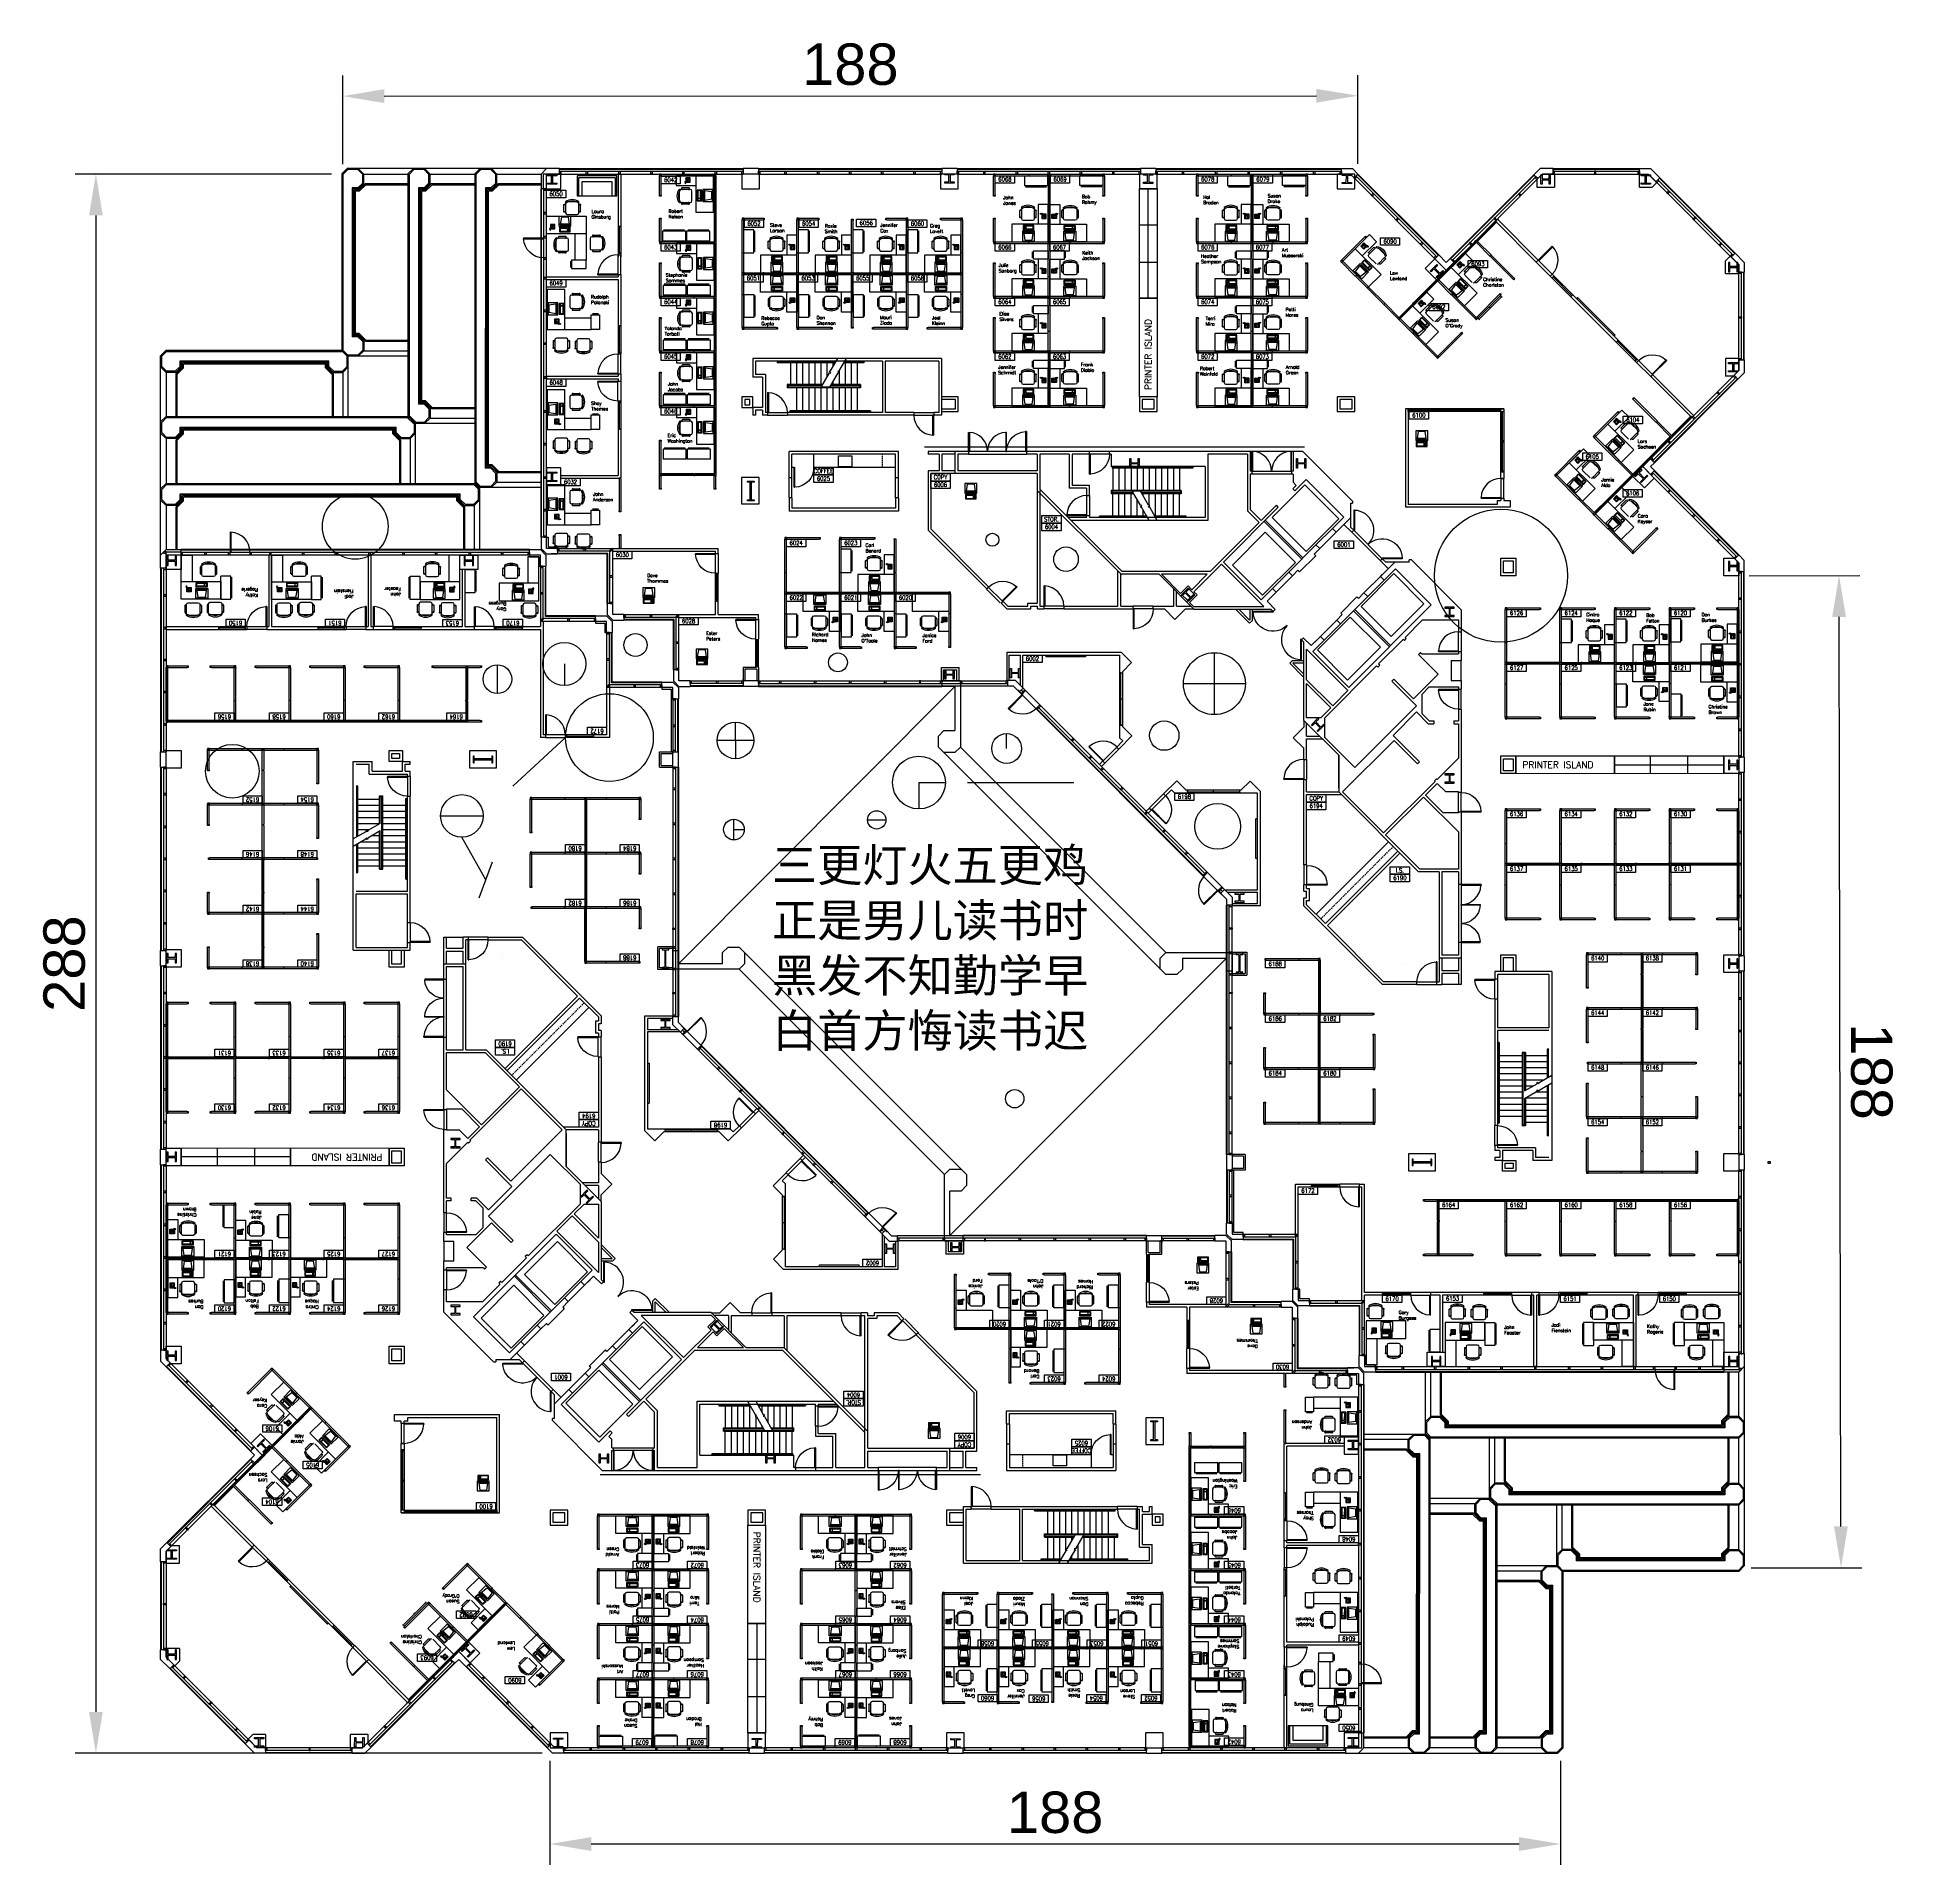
# Model space of a CAD drawing. Header units: millimetres. Extents: x 489553472 to 489553809, y 110504095 to 110504426.
import ezdxf
from ezdxf.enums import TextEntityAlignment as Align

# ---------------------------------------------------------------- set-up
doc = ezdxf.new("R2010")
doc.units = ezdxf.units.MM
doc.linetypes.add('HIDDEN', pattern=[0.375, 0.25, -0.125])
for name, color, linetype in [('A-DOOR-TRIM-3D', 7, 'Continuous'), ('C-L-NUBER', 30, 'Continuous'), ('CHAIRS', 4, 'Continuous'), ('CPU', 6, 'Continuous'), ('DIM', 3, 'Continuous'), ('E-B-CORE', 30, 'Continuous'), ('E-B-ELEV', 112, 'Continuous'), ('E-B-FURR', 6, 'Continuous'), ('E-B-GLAZ', 72, 'Continuous'), ('E-B-MULL', 8, 'Continuous'), ('E-B-SHEL', 2, 'Continuous'), ('E-C-HEAD', 5, 'Continuous'), ('E-F-CASE', 4, 'Continuous'), ('E-F-DOOR', 3, 'Continuous'), ('E-F-PLMB', 2, 'Continuous'), ('E-F-SILL', 8, 'Continuous'), ('E-F-STAIR', 8, 'Continuous'), ('E-F-TERR', 4, 'Continuous'), ('E-S-COLM', 8, 'Continuous'), ('EMPLOYEE', 1, 'Continuous'), ('FILE_CABINETS', 1, 'Continuous'), ('FURNITURE', 3, 'Continuous'), ('IDOORE', 2, 'Continuous'), ('IWALLE', 3, 'Continuous'), ('PANELS_201', 6, 'Continuous'), ('PHONES', 4, 'Continuous'), ('PRINTER_ISLAND', 7, 'Continuous'), ('RMNUM', 40, 'Continuous'), ('TXT', 7, 'Continuous'), ('Y-1', 7, 'Continuous'), ('Y-2', 1, 'Continuous'), ('Y-3', 40, 'Continuous'), ('Z-1', 10, 'Continuous'), ('Z-2', 3, 'Continuous'), ('Z-3', 2, 'Continuous')]:
    doc.layers.add(name, color=color, linetype=linetype)
doc.styles.add('ARCHITXT', font='simplex.shx')
doc.styles.add('ROMANS', font='romans', dxfattribs={"width": 0.75, "height": 8})
doc.styles.get("Standard").update_dxf_attribs({"font": 'arial.ttf'})
doc.dimstyles.new('ISO-25', dxfattribs={"dimscale": 3, "dimtxt": 2.5, "dimasz": 2.5, "dimexe": 1.25, "dimexo": 0.625, "dimtad": 1, "dimdsep": 46, "dimtxsty": 'Standard', "dimcen": 2.5, "dimadec": 0, "dimazin": 0, "dimtfac": 1, "dimtmove": 0, "dimatfit": 3, "dimfxl": 0, "dimarcsym": 0})
doc.dimstyles.new('RGA1-8', dxfattribs={"dimscale": 96, "dimtxt": 0.0938, "dimasz": 0.125, "dimexe": 0.09375, "dimexo": 0.125, "dimgap": 0.0625, "dimtad": 1, "dimdec": 6, "dimrnd": 0.5, "dimzin": 3, "dimdsep": 46, "dimlunit": 4, "dimtxsty": 'ARCHITXT', "dimcen": 0.1875, "dimdle": 0.09375, "dimclrd": 256, "dimclre": 256, "dimadec": 0, "dimazin": 0, "dimtfac": 1, "dimtdec": 6, "dimtmove": 2, "dimatfit": 3, "dimfxl": 0, "dimtolj": 1, "dimtzin": 3, "dimarcsym": 0})

# ---------------------------------------------------------------- blocks, each defined once
blk = doc.blocks.new('DR-36')
for p, q in [((0, 36), (0, 0)), ((0, 36), (1.5, 36)), ((1.5, 36), (1.5, 0)), ((0, 0), (1.5, 0))]:
    blk.add_line(p, q)
blk.add_arc((0, 0), 36, 0, 87.6141)
blk = doc.blocks.new('DOOR')
for p, q in [((23.430248, -26.001126), (23.430248, -62.225809)), ((25.177282, -26.001126), (23.430248, -26.001126)), ((25.177282, -62.225809), (25.177282, -26.001126)), ((23.902282, -62.225809), (25.177282, -62.225809))]:
    blk.add_line(p, q)
blk.add_arc((25.177282, -26.001126), 36.224684, 135, 267.984193)
blk = doc.blocks.new('DR-69P')
for points in [[(1.5, 0), (0, 0), (0, 34.5), (1.5, 34.5)], [(67.5, 0), (69, 0), (69, 34.5), (67.5, 34.5)]]:
    blk.add_lwpolyline(points, close=True)
for centre, start, end in [((0, 0), 0, 87.5104), ((69, 0), 92.4896, 180)]:
    blk.add_arc(centre, 34.5, start, end)
blk = doc.blocks.new('DR-72P')
for points in [[(1.5, 0), (0, 0), (0, 36), (1.5, 36)], [(70.5, 0), (72, 0), (72, 36), (70.5, 36)]]:
    blk.add_lwpolyline(points, close=True)
for centre, start, end in [((0, 0), 0, 87.6141), ((72, 0), 92.3859, 180)]:
    blk.add_arc(centre, 36, start, end)
blk = doc.blocks.new('RMNUM')
at = {"layer": 'RMNUM'}
blk.add_lwpolyline([(-16.33354, 6.674702), (18.388073, 6.674702), (18.388073, -6.982766), (-16.33354, -6.982766), (-16.33354, 6.674702)], dxfattribs=at)
at = {"layer": 'RMNUM', "style": 'ROMANS', "width": 0.75}
blk.add_attdef('NUMBER', text='', height=8, dxfattribs=at).set_placement((1.027267, 0.114097), align=Align.MIDDLE_CENTER)
blk = doc.blocks.new('DESK2')
for p, q in [((33, 0), (-33, 0)), ((-33, 0), (-33, -68)), ((33, -32), (33, 0)), ((-33, -32), (33, -32)), ((-15, -68), (-15, -32)), ((-33, -68), (-15, -68))]:
    blk.add_line(p, q)
blk = doc.blocks.new('CHAIR7')
for p, q in [((0, 9), (0, -9)), ((20, 12), (3, 12)), ((5.1, 15), (17.9, 15)), ((23, -7.4), (23, 7.4)), ((3, -12), (20, -12)), ((5.1, -15), (17.9, -15))]:
    blk.add_line(p, q)
for centre, radius, start, end in [((3, 9), 3, 90, 180), ((5.6, 13.5), 1.56, 73.7398, 286.2602), ((17.4, 13.5), 1.56, 253.7398, 106.2602), ((20, 9), 3, 62.4156, 90), ((22.3, 11.1), 1.1, 53.3099, 212.0274), ((4.8, 0), 19.6, 327.5758, 32.4242), ((7, 0), 20, 323.1301, 36.8699), ((3, -9), 3, 180, 270), ((5.6, -13.5), 1.56, 73.7398, 286.2602), ((17.4, -13.5), 1.56, 253.7398, 106.2602), ((20, -9), 3, 270, 297.5844), ((22.3, -11.1), 1.1, 147.9726, 306.6901)]:
    blk.add_arc(centre, radius, start, end)
blk = doc.blocks.new('RECTANG')
for p, q in [((1, 1), (0, 1)), ((0, 1), (0, 0)), ((0, 0), (1, 0)), ((1, 0), (1, 1))]:
    blk.add_line(p, q)
blk = doc.blocks.new('IBMAT', base_point=(61, 306))
for p, q in [((75, 307), (75, 306)), ((81, 307), (75, 307)), ((81, 306), (81, 307))]:
    blk.add_line(p, q)
at = {"xscale": 21, "yscale": 17, "zscale": 21}
blk.add_blockref('RECTANG', (61, 306), dxfattribs=at)
blk = doc.blocks.new('KEYBOARD', base_point=(60, 294))
for p, xscale, yscale, zscale in [((60, 294), 19, 8, 19), ((61, 295), 13, 5, 13), ((75, 295), 3, 5, 3)]:
    blk.add_blockref('RECTANG', p, dxfattribs=dict(xscale=xscale, yscale=yscale, zscale=zscale))
blk = doc.blocks.new('COMPUTER')
for p, q in [((-6.6, 16.2), (-8.5, 3.5)), ((-8.5, 3.5), (-8.5, 2)), ((8, 3.5), (-8.5, 3.5)), ((-8.5, 2), (8, 2)), ((6.1, 16.2), (-6.6, 16.2)), ((8, 3.5), (6.1, 16.2)), ((8, 2), (8, 3.5))]:
    blk.add_line(p, q)
at = {"xscale": 1.033846153846154, "yscale": 1.033846153846154, "zscale": 1.033846153846154}
for name, p in [('IBMAT', (-10.9, 0)), ('KEYBOARD', (-10, -10.5))]:
    blk.add_blockref(name, p, dxfattribs=at)
blk = doc.blocks.new('FNPHONE')
for p, q in [((-9.1, 0.2), (-9.7, 0)), ((-8.9, 0.6), (-9.5, 0.4)), ((-8.7, 1), (-9.3, 0.8)), ((-8.5, 1.4), (-9.1, 1.2)), ((-8.3, 1.8), (-8.9, 1.6)), ((-7.1, 0.6), (-7.5, -0.6)), ((-7.3, 6.5), (-7.3, 1.5)), ((-6.3, 6.5), (-6.3, 1.5)), ((-3.9, 4.8), (-3.9, 4.8)), ((-3.9, 3.9), (-3.9, 3.9)), ((-3.9, 3), (-3.9, 3)), ((-3.9, 2), (-3.9, 2)), ((-2.9, 4.8), (-2.9, 4.8)), ((-2.9, 3.9), (-2.9, 3.9)), ((-2.9, 3), (-2.9, 3)), ((-2.9, 2), (-2.9, 2)), ((-2, 4.8), (-2, 4.8)), ((-2, 3.9), (-2, 3.9)), ((-2, 3), (-2, 3)), ((-2, 2), (-2, 2)), ((-9.3, -0.2), (-9.9, -0.4)), ((-9.3, -0.6), (-9.9, -0.8)), ((-9.3, -1), (-9.9, -1.2)), ((-9.3, -1.4), (-9.9, -1.6)), ((-9.1, -1.8), (-9.7, -2)), ((-8.9, -2.2), (-9.5, -2.4)), ((-8.4, -2.5), (-9, -2.7)), ((-7.9, -2), (-8.5, -2.2)), ((-7.7, -1.6), (-8.3, -1.8)), ((-7.5, -1.2), (-8.1, -1.4)), ((-7.3, -0.8), (-7.9, -1))]:
    blk.add_line(p, q)
for centre, start, end in [((-6.8, 6.5), 298.4915, 241.5085), ((-6.8, 1.5), 118.4915, 61.5085)]:
    blk.add_arc(centre, 1.05, start, end)
for p, xscale, yscale, zscale in [((-8.2, 0), 8.20528234483245, 8.104073169521023, 8.20528234483245), ((-4.8, 1.3), 3.75, 4.375, 3.75), ((-4, 6.7), 2.03125, 0.46875, 2.03125)]:
    blk.add_blockref('RECTANG', p, dxfattribs=dict(xscale=xscale, yscale=yscale, zscale=zscale))
blk = doc.blocks.new('DESK3')
for p, q in [((72, 0), (0, 0)), ((0, 0), (0, -80)), ((72, -32), (72, 0)), ((0, -32), (72, -32)), ((20, -80), (20, -32)), ((0, -80), (20, -80))]:
    blk.add_line(p, q)
blk = doc.blocks.new('FC15X27A')
for p, q in [((7.53125, 0), (-7.53125, 0)), ((-7.53125, 0), (-7.53125, -26.5)), ((7.53125, -26.5), (7.53125, 0)), ((-7.53125, -26.5), (7.53125, -26.5)), ((-5.53125, -28.5), (5.53125, -28.5))]:
    blk.add_line(p, q)
blk = doc.blocks.new('FC42X18D')
for p, q in [((-21, 0), (-21, -18)), ((-21, 0), (21, 0)), ((21, -18), (21, 0)), ((-21, -18), (21, -18)), ((-19, -20), (19, -20))]:
    blk.add_line(p, q)
blk = doc.blocks.new('SOFA2')
for p, q in [((-36, 0), (-36, -36)), ((36, 0), (-36, 0)), ((36, -36), (36, 0)), ((-33, -36), (-33, -3)), ((-33, -3), (33, -3)), ((-27, -36), (-27, -10)), ((-27, -10), (27, -10)), ((27, -10), (27, -36)), ((33, -3), (33, -36)), ((-36, -36), (36, -36))]:
    blk.add_line(p, q)
blk = doc.blocks.new('*D17')
at = {"lineweight": -2, "transparency": 16777216}
for p, q in [((489553736.92, 110504379.21), (489553733, 110504375.29)), ((489553736.87, 110504379.44), (489553737.08, 110504379.24)), ((489553732.77, 110504375.34), (489553732.97, 110504375.13))]:
    blk.add_line(p, q, dxfattribs=at)
at = {"transparency": 16777216}
for points in [[(489553736.91, 110504379.23), (489553736.94, 110504379.2), (489553737.01, 110504379.3)], [(489553732.98, 110504375.3), (489553733.01, 110504375.27), (489553732.91, 110504375.2)]]:
    blk.add_solid(points, dxfattribs=at)
at = {"layer": 'Defpoints', "color": 0, "transparency": 16777216}
for p in [(489553736.78, 110504379.53), (489553732.68, 110504375.43), (489553732.91, 110504375.2)]:
    blk.add_point(p, dxfattribs=at)
at = {"color": 0, "lineweight": -3, "transparency": 16777216, "insert": (489553734.87, 110504377.34), "char_height": 0.0938, "attachment_point": 5, "rotation": 45, "style": 'ARCHITXT'}
blk.add_mtext('\\A1;6"', dxfattribs=at)
blk = doc.blocks.new('*D18')
at = {"lineweight": -2, "transparency": 16777216}
for p, q in [((489553538.08, 110504138.84), (489553542.01, 110504142.76)), ((489553542.23, 110504142.71), (489553542.03, 110504142.91)), ((489553538.13, 110504138.61), (489553537.93, 110504138.81))]:
    blk.add_line(p, q, dxfattribs=at)
at = {"transparency": 16777216}
for points in [[(489553541.99, 110504142.77), (489553542.02, 110504142.75), (489553542.1, 110504142.85)], [(489553538.07, 110504138.85), (489553538.1, 110504138.82), (489553538, 110504138.75)]]:
    blk.add_solid(points, dxfattribs=at)
at = {"layer": 'Defpoints', "color": 0, "transparency": 16777216}
for p in [(489553542.1, 110504142.85), (489553542.32, 110504142.62), (489553538.22, 110504138.52)]:
    blk.add_point(p, dxfattribs=at)
at = {"color": 0, "lineweight": -3, "transparency": 16777216, "insert": (489553539.96, 110504140.88), "char_height": 0.0938, "attachment_point": 5, "rotation": 45, "style": 'ARCHITXT'}
blk.add_mtext('\\A1;6"', dxfattribs=at)
blk = doc.blocks.new('*D19')
at = {"layer": 'Defpoints', "color": 0, "transparency": 16777216}
for p in [(489553710.95, 110504415.72), (489553527.06, 110504401.46), (489553710.96, 110504401.54)]:
    blk.add_point(p, dxfattribs=at)
at = {"layer": 'DIM', "color": 0, "lineweight": -2, "transparency": 16777216}
for p, q in [((489553527.06, 110504403.34), (489553527.05, 110504419.39)), ((489553710.96, 110504403.41), (489553710.95, 110504419.47)), ((489553534.55, 110504415.65), (489553703.45, 110504415.71))]:
    blk.add_line(p, q, dxfattribs=at)
at = {"layer": 'DIM', "color": 0, "transparency": 16777216}
for points in [[(489553534.55, 110504416.9), (489553534.55, 110504414.4), (489553527.05, 110504415.64)], [(489553703.45, 110504416.96), (489553703.45, 110504414.46), (489553710.95, 110504415.72)]]:
    blk.add_solid(points, dxfattribs=at)
at = {"layer": 'DIM', "color": 0, "transparency": 16777216, "insert": (489553619, 110504421.38), "char_height": 7.5, "attachment_point": 5, "rotation": 0.0234}
blk.add_mtext('188', dxfattribs=at)
blk = doc.blocks.new('*D20')
at = {"layer": 'Defpoints', "color": 0, "transparency": 16777216}
for p in [(489553526.86, 110504401.54), (489553482.32, 110504115.51), (489553565.05, 110504115.51)]:
    blk.add_point(p, dxfattribs=at)
at = {"layer": 'DIM', "color": 0, "lineweight": -2, "transparency": 16777216}
for p, q in [((489553524.98, 110504401.54), (489553478.57, 110504401.54)), ((489553482.32, 110504394.04), (489553482.32, 110504123.01)), ((489553563.17, 110504115.51), (489553478.57, 110504115.51))]:
    blk.add_line(p, q, dxfattribs=at)
at = {"layer": 'DIM', "color": 0, "transparency": 16777216}
for points in [[(489553481.07, 110504394.04), (489553483.57, 110504394.04), (489553482.32, 110504401.54)], [(489553481.07, 110504123.01), (489553483.57, 110504123.01), (489553482.32, 110504115.51)]]:
    blk.add_solid(points, dxfattribs=at)
at = {"layer": 'DIM', "color": 0, "transparency": 16777216, "insert": (489553476.61, 110504258.53), "char_height": 7.5, "attachment_point": 5, "rotation": 90}
blk.add_mtext('288', dxfattribs=at)
blk = doc.blocks.new('*D21')
at = {"layer": 'Defpoints', "color": 0, "transparency": 16777216}
for p in [(489553564.55, 110504116.01), (489553747.65, 110504116.01), (489553564.55, 110504099.07)]:
    blk.add_point(p, dxfattribs=at)
at = {"layer": 'DIM', "color": 0, "lineweight": -2, "transparency": 16777216}
for p, q in [((489553564.55, 110504114.14), (489553564.55, 110504095.32)), ((489553747.65, 110504114.13), (489553747.65, 110504095.32)), ((489553740.15, 110504099.07), (489553572.05, 110504099.07))]:
    blk.add_line(p, q, dxfattribs=at)
at = {"layer": 'DIM', "color": 0, "transparency": 16777216}
for points in [[(489553572.05, 110504100.32), (489553572.05, 110504097.82), (489553564.55, 110504099.07)], [(489553740.15, 110504100.32), (489553740.15, 110504097.82), (489553747.65, 110504099.07)]]:
    blk.add_solid(points, dxfattribs=at)
at = {"layer": 'DIM', "color": 0, "transparency": 16777216, "insert": (489553656.1, 110504104.77), "char_height": 7.5, "attachment_point": 5, "rotation": 359.9988}
blk.add_mtext('188', dxfattribs=at)
blk = doc.blocks.new('*D22')
at = {"layer": 'Defpoints', "color": 0, "transparency": 16777216}
for p in [(489553779.96, 110504328.79), (489553798.12, 110504328.83), (489553780.32, 110504149.07)]:
    blk.add_point(p, dxfattribs=at)
at = {"layer": 'DIM', "color": 0, "lineweight": -2, "transparency": 16777216}
for p, q in [((489553781.83, 110504328.79), (489553801.87, 110504328.83)), ((489553798.46, 110504156.61), (489553798.13, 110504321.33)), ((489553782.19, 110504149.08), (489553802.23, 110504149.12))]:
    blk.add_line(p, q, dxfattribs=at)
at = {"layer": 'DIM', "color": 0, "transparency": 16777216}
for points in [[(489553799.38, 110504321.33), (489553796.88, 110504321.32), (489553798.12, 110504328.83)], [(489553799.71, 110504156.61), (489553797.21, 110504156.61), (489553798.48, 110504149.11)]]:
    blk.add_solid(points, dxfattribs=at)
at = {"layer": 'DIM', "color": 0, "transparency": 16777216, "insert": (489553804, 110504238.98), "char_height": 7.5, "attachment_point": 5, "rotation": 270.1155}
blk.add_mtext('188', dxfattribs=at)

msp = doc.modelspace()

# ---------------------------------------------------------------- linework, layer by layer
for p, q in [((489553633.5997519, 110504343.8696724), (489553633.5997519, 110504343.8696724)), ((489553556.0375989, 110504259.547062), (489553556.0375989, 110504259.547062)), ((489553718.9670796, 110504258.5023449), (489553718.9670796, 110504258.5023449)), ((489553641.4049265, 110504174.1797345), (489553641.4049265, 110504174.1797345))]:
    msp.add_line(p, q)
at = {"layer": 'A-DOOR-TRIM-3D'}
for p, q in [((489553608.4951391, 110504346.3981165), (489553608.4951391, 110504346.3981165, 9.75)), ((489553608.9951391, 110504346.3981165), (489553608.9951391, 110504346.3981165, 9.75)), ((489553666.0095394, 110504171.6512904), (489553666.0095394, 110504171.6512904, 9.75)), ((489553666.5095394, 110504171.6512904), (489553666.5095394, 110504171.6512904, 9.75))]:
    msp.add_line(p, q, dxfattribs=at)
at = {"layer": 'C-L-NUBER'}
for p, q in [((489553587.8485221, 110504258.5123077), (489553637.9561564, 110504308.7370992)), ((489553640.2387008, 110504291.3467521), (489553659.4703776, 110504291.3467521)), ((489553637.0485221, 110504209.3123077), (489553687.1561564, 110504259.5370992))]:
    msp.add_line(p, q, dxfattribs=at)
at = {"layer": 'E-B-CORE'}
for p, q in [((489553635.5061564, 110504368.1370992), (489553601.3061564, 110504368.1370992)), ((489553601.3061564, 110504368.1370992), (489553601.3061564, 110504364.7370992)), ((489553624.8061564, 110504367.6370992), (489553601.8061564, 110504367.6370992)), ((489553601.8061564, 110504367.6370992), (489553601.8061564, 110504365.2370992)), ((489553624.8061564, 110504367.6370992), (489553624.8061564, 110504358.3370992)), ((489553635.0061564, 110504367.6370992), (489553625.3061564, 110504367.6370992)), ((489553625.3061564, 110504367.6370992), (489553625.3061564, 110504358.3370992)), ((489553635.0061564, 110504367.6370992), (489553635.0061564, 110504358.3370992)), ((489553635.5061564, 110504368.1370992), (489553635.5061564, 110504357.8370992)), ((489553603.1061563, 110504364.7370992), (489553601.3061564, 110504364.7370992)), ((489553603.6061563, 110504365.2370992), (489553601.8061564, 110504365.2370992)), ((489553603.1061563, 110504364.7370992), (489553603.1061563, 110504359.2370992)), ((489553603.6061563, 110504365.2370992), (489553603.6061563, 110504358.3370992)), ((489553638.0561564, 110504360.6981165), (489553635.5061564, 110504360.6981165)), ((489553638.0561564, 110504358.9981165), (489553638.0561564, 110504360.6981165)), ((489553603.1061563, 110504359.2370992), (489553601.3061564, 110504359.2370992)), ((489553601.3061564, 110504359.2370992), (489553601.3061564, 110504357.8370992)), ((489553601.8061564, 110504357.8370992), (489553601.3061564, 110504357.8370992)), ((489553603.1061563, 110504358.7370992), (489553601.8061564, 110504358.7370992)), ((489553601.8061564, 110504358.7370992), (489553601.8061564, 110504357.8370992)), ((489553603.1061563, 110504358.7370992), (489553603.1061563, 110504357.8370992)), ((489553604.0061564, 110504357.8370992), (489553603.1061563, 110504357.8370992)), ((489553604.0061564, 110504358.3370992), (489553603.6061563, 110504358.3370992)), ((489553604.0061564, 110504358.3370992), (489553604.0061564, 110504357.8370992)), ((489553624.8061564, 110504358.3370992), (489553607.6061563, 110504358.3370992)), ((489553607.6061563, 110504358.3370992), (489553607.6061563, 110504357.8370992)), ((489553630.5061564, 110504357.8370992), (489553607.6061563, 110504357.8370992)), ((489553630.5061564, 110504358.3370992), (489553625.3061564, 110504358.3370992)), ((489553630.5061564, 110504358.3370992), (489553630.5061564, 110504357.8370992)), ((489553635.0061564, 110504358.3370992), (489553634.1061563, 110504358.3370992)), ((489553634.1061563, 110504358.3370992), (489553634.1061563, 110504357.8370992)), ((489553635.5061564, 110504357.8370992), (489553634.1061563, 110504357.8370992)), ((489553635.5061564, 110504358.9981165), (489553638.0561564, 110504358.9981165)), ((489553637.9561564, 110504351.2981165), (489553637.9561564, 110504347.2981165)), ((489553640.4061564, 110504351.2981165), (489553637.9561564, 110504351.2981165)), ((489553638.4561564, 110504350.7981165), (489553638.4561564, 110504347.7981165)), ((489553640.4061564, 110504350.7981165), (489553638.4561564, 110504350.7981165)), ((489553640.4061564, 110504351.2981165), (489553640.4061564, 110504350.7981165)), ((489553653.3561563, 110504351.2981165), (489553650.9061564, 110504351.2981165)), ((489553650.9061564, 110504351.2981165), (489553650.9061564, 110504350.7981165)), ((489553652.8561563, 110504350.7981165), (489553650.9061564, 110504350.7981165)), ((489553652.8561563, 110504350.7981165), (489553652.8561563, 110504347.7981165)), ((489553662.3311564, 110504351.2981165), (489553653.3561563, 110504351.2981165)), ((489553658.6561564, 110504350.7981165), (489553653.3561563, 110504350.7981165)), ((489553653.3561563, 110504350.7981165), (489553653.3561563, 110504344.4481165)), ((489553658.6561564, 110504350.7981165), (489553658.6561564, 110504344.6370992)), ((489553659.1561564, 110504350.7981165), (489553659.1561564, 110504345.1370992)), ((489553662.3311564, 110504350.7981165), (489553659.1561564, 110504350.7981165)), ((489553662.3311564, 110504350.7981165), (489553662.3311564, 110504351.2981165)), ((489553691.4576391, 110504351.2981165), (489553665.9311564, 110504351.2981165)), ((489553665.9311564, 110504350.7981165), (489553665.9311564, 110504351.2981165)), ((489553666.2561564, 110504350.7981165), (489553665.9311564, 110504350.7981165)), ((489553666.2561564, 110504350.7981165), (489553666.2561564, 110504348.5370992)), ((489553683.7576391, 110504350.7981165), (489553683.7576391, 110504338.7981165)), ((489553690.9576391, 110504350.7981165), (489553683.7576391, 110504350.7981165)), ((489553690.9576391, 110504350.7981165), (489553690.9576391, 110504340.5400111)), ((489553691.4576391, 110504351.2981165), (489553691.4576391, 110504347.6981165)), ((489553700.9889679, 110504351.2981165), (489553699.1951391, 110504351.2981165)), ((489553699.1951391, 110504351.2981165), (489553699.1951391, 110504347.6981165)), ((489553709.9951391, 110504342.2919453), (489553700.9889679, 110504351.2981165)), ((489553652.8561563, 110504347.2981165), (489553637.9561564, 110504347.2981165)), ((489553652.8561563, 110504347.7981165), (489553638.4561564, 110504347.7981165)), ((489553652.8561563, 110504347.2981165), (489553652.8561563, 110504344.2410097)), ((489553683.2576391, 110504348.5370992), (489553666.2561564, 110504348.5370992)), ((489553683.2576391, 110504348.5370992), (489553683.2576391, 110504339.2981165)), ((489553691.7263891, 110504347.6981165), (489553691.4576391, 110504347.6981165)), ((489553691.4576391, 110504347.1981165), (489553691.4576391, 110504340.7471179)), ((489553691.7263891, 110504347.1981165), (489553691.4576391, 110504347.1981165)), ((489553691.7263891, 110504347.6981165), (489553691.7263891, 110504347.1981165)), ((489553699.1951391, 110504347.6981165), (489553698.9263891, 110504347.6981165)), ((489553698.9263891, 110504347.6981165), (489553698.9263891, 110504347.1981165)), ((489553699.1951391, 110504347.1981165), (489553698.9263891, 110504347.1981165)), ((489553699.1951391, 110504347.1981165), (489553699.1951391, 110504345.7375399)), ((489553668.0600669, 110504329.0370992), (489553652.8561563, 110504344.2410097)), ((489553668.2671736, 110504329.5370992), (489553653.3561563, 110504344.4481165)), ((489553661.8090233, 110504344.6370992), (489553658.6561564, 110504344.6370992)), ((489553662.3090233, 110504345.1370992), (489553659.1561564, 110504345.1370992)), ((489553661.8090233, 110504344.6370992), (489553661.8090233, 110504343.2981165)), ((489553661.8090233, 110504343.2981165), (489553662.3090233, 110504343.2981165)), ((489553662.3090233, 110504343.2981165), (489553662.3090233, 110504345.1370992)), ((489553699.1498888, 110504344.5141889), (489553699.7841895, 110504345.1484896)), ((489553699.5034422, 110504344.1606355), (489553699.1498888, 110504344.5141889)), ((489553699.1951391, 110504345.7375399), (489553699.7841895, 110504345.1484896)), ((489553699.5034422, 110504344.1606355), (489553701.5519564, 110504346.2091497)), ((489553701.5519564, 110504346.2091497), (489553708.3755369, 110504339.3855693)), ((489553661.8090233, 110504339.2981165), (489553661.8090233, 110504339.6981165)), ((489553661.8090233, 110504339.6981165), (489553662.3090233, 110504339.6981165)), ((489553662.3090233, 110504339.6981165), (489553662.3090233, 110504339.2981165)), ((489553686.5847367, 110504331.24193), (489553696.5335937, 110504341.1907871)), ((489553690.9576391, 110504340.5400111), (489553693.0666749, 110504338.4309751)), ((489553691.4576391, 110504340.7471179), (489553693.4202284, 110504338.7845285)), ((489553693.4202284, 110504338.7845285), (489553696.1800404, 110504341.5443405)), ((489553696.5335937, 110504341.1907871), (489553696.1800404, 110504341.5443405)), ((489553709.5951391, 110504341.9258195), (489553709.9951391, 110504341.9258195)), ((489553709.5951391, 110504341.9258195), (489553709.5951391, 110504337.6063618)), ((489553709.9951391, 110504342.2919453), (489553709.9951391, 110504341.9258195)), ((489553661.8090233, 110504339.2981165), (489553658.5061564, 110504339.2981165)), ((489553683.7576391, 110504338.7981165), (489553659.0061564, 110504338.7981165)), ((489553683.2576391, 110504339.2981165), (489553662.3090233, 110504339.2981165)), ((489553684.1727991, 110504329.5370992), (489553693.0666749, 110504338.4309751)), ((489553706.3270227, 110504337.3370551), (489553708.3755369, 110504339.3855693)), ((489553706.3270227, 110504337.3370551), (489553706.9987741, 110504336.6653037)), ((489553706.9987741, 110504336.6653037), (489553709.5951391, 110504339.2616687)), ((489553708.4139323, 110504338.0804618), (489553709.8393012, 110504336.6554079)), ((489553709.5951391, 110504337.6063618), (489553710.1928546, 110504337.0089613)), ((489553709.8393012, 110504336.6554079), (489553710.1928546, 110504337.0089613)), ((489553698.426049, 110504329.4360814), (489553703.3571742, 110504334.3672066)), ((489553703.0301373, 110504332.6966669), (489553704.0289255, 110504333.6954552)), ((489553703.3571742, 110504334.3672066), (489553704.0289255, 110504333.6954552)), ((489553681.2245594, 110504325.8817528), (489553686.2311833, 110504330.8883766)), ((489553686.2311833, 110504330.8883766), (489553693.8824607, 110504323.2370992)), ((489553686.5847367, 110504331.24193), (489553693.4083171, 110504324.4183496)), ((489553699.0978004, 110504328.76433), (489553700.0965887, 110504329.7631183)), ((489553700.0965887, 110504329.7631183), (489553700.3794315, 110504329.4802756)), ((489553700.3794315, 110504329.4802756), (489553703.31298, 110504332.4138241)), ((489553703.0301373, 110504332.6966669), (489553703.31298, 110504332.4138241)), ((489553715.0233436, 110504328.6407342), (489553717.6197085, 110504331.2370992)), ((489553715.0235799, 110504331.4913934), (489553715.3771333, 110504331.8449468)), ((489553716.4489487, 110504330.0663395), (489553715.0235799, 110504331.4913934)), ((489553715.9852958, 110504331.2370992), (489553715.3771333, 110504331.8449468)), ((489553715.6950949, 110504327.9689828), (489553717.7436092, 110504330.017497)), ((489553720.2499852, 110504331.2370992), (489553715.9852958, 110504331.2370992)), ((489553724.2489916, 110504323.5121146), (489553717.7436092, 110504330.017497)), ((489553720.2499852, 110504331.2370992), (489553720.2499852, 110504331.6370992)), ((489553720.6499852, 110504331.6370992), (489553720.2499852, 110504331.6370992)), ((489553729.6561564, 110504322.630928), (489553720.6499852, 110504331.6370992)), ((489553674.9260294, 110504329.0370992), (489553668.0600669, 110504329.0370992)), ((489553684.1727991, 110504329.5370992), (489553668.2671736, 110504329.5370992)), ((489553674.9260294, 110504329.0370992), (489553681.2178559, 110504322.7370992)), ((489553683.6727991, 110504329.0370992), (489553675.3872887, 110504329.0370992)), ((489553675.3872887, 110504329.0370992), (489553678.8379109, 110504325.5819943)), ((489553680.1802319, 110504326.9260591), (489553678.8379109, 110504325.5819943)), ((489553680.180186, 110504326.926105), (489553680.8714642, 110504326.2339288)), ((489553680.180186, 110504326.5015653), (489553681.3821757, 110504325.299392)), ((489553680.2508967, 110504326.572276), (489553680.2508967, 110504326.572276)), ((489553680.870547, 110504326.2348471), (489553683.6727991, 110504329.0370992)), ((489553693.4083171, 110504324.4183496), (489553695.4562005, 110504326.4662329)), ((489553693.4083171, 110504324.4183496), (489553695.4562005, 110504326.4662329)), ((489553695.4562005, 110504326.4662329), (489553696.1279519, 110504325.7944815)), ((489553695.4562005, 110504326.4662329), (489553696.1279519, 110504325.7944815)), ((489553698.426049, 110504329.4360814), (489553699.0978004, 110504328.76433)), ((489553715.0233436, 110504328.6407342), (489553715.376897, 110504328.9942876)), ((489553715.6950949, 110504327.9689828), (489553715.0233436, 110504328.6407342)), ((489553679.1904943, 110504325.2290309), (489553679.8809081, 110504324.5381015)), ((489553679.8809081, 110504324.5381015), (489553680.109327, 110504324.3093859)), ((489553681.8063937, 110504325.2991626), (489553680.4618709, 110504323.956384)), ((489553680.4618709, 110504323.956384), (489553681.1802225, 110504323.2370992)), ((489553681.1802225, 110504323.2370992), (489553693.8824607, 110504323.2370992)), ((489553681.2245594, 110504325.8817528), (489553681.8064396, 110504325.2991166)), ((489553694.4839287, 110504324.1504582), (489553696.1279519, 110504325.7944815)), ((489553694.4839287, 110504324.1504582), (489553695.9399334, 110504322.6830759)), ((489553695.1291636, 110504324.7956932), (489553696.1279519, 110504325.7944815)), ((489553707.7941213, 110504320.0680091), (489553712.7252465, 110504324.9991343)), ((489553707.8383155, 110504322.0213916), (489553710.771864, 110504324.9549401)), ((489553709.2817718, 110504308.5448948), (489553724.2489916, 110504323.5121146)), ((489553711.0547068, 110504324.6720974), (489553710.771864, 110504324.9549401)), ((489553711.0547068, 110504324.6720974), (489553712.053495, 110504325.6708857)), ((489553712.7252465, 110504324.9991343), (489553712.053495, 110504325.6708857)), ((489553681.2178559, 110504322.7370992), (489553695.184111, 110504322.7370992)), ((489553691.3381137, 110504320.1915148), (489553688.7925293, 110504322.7370992)), ((489553691.3381137, 110504320.1915148), (489553688.7925293, 110504322.7370992)), ((489553691.3381137, 110504320.7572002), (489553689.3582147, 110504322.7370992)), ((489553691.4330885, 110504320.852175), (489553691.3381137, 110504320.7572002)), ((489553691.8330885, 110504320.6864895), (489553691.3381137, 110504320.1915148)), ((489553691.4330885, 110504320.852175), (489553691.4330885, 110504322.7370992)), ((489553691.8330885, 110504320.6864895), (489553691.8330885, 110504322.7370992)), ((489553695.184111, 110504322.7370992), (489553695.58638, 110504322.3295225)), ((489553695.58638, 110504322.3295225), (489553695.9399334, 110504322.6830759)), ((489553707.1223699, 110504320.7397605), (489553708.1211582, 110504321.7385488)), ((489553707.7941213, 110504320.0680091), (489553707.1223699, 110504320.7397605)), ((489553708.1211582, 110504321.7385488), (489553707.8383155, 110504322.0213916)), ((489553719.5053988, 110504317.6132969), (489553722.6695077, 110504320.7774058)), ((489553722.6695077, 110504320.7774058), (489553729.1561564, 110504320.7774058)), ((489553729.1561564, 110504320.7774058), (489553729.1561564, 110504318.6318214)), ((489553729.6561564, 110504322.630928), (489553729.6561564, 110504318.6318214)), ((489553701.1561564, 110504316.7493295), (489553700.7131919, 110504317.182647)), ((489553700.7163589, 110504317.1772784), (489553701.0699123, 110504317.5308318)), ((489553702.5084981, 110504316.1258888), (489553701.0628318, 110504317.540071)), ((489553701.1561564, 110504310.9391575), (489553701.1561564, 110504316.7493295)), ((489553702.5084981, 110504316.1258888), (489553704.1525214, 110504317.769912)), ((489553702.7763895, 110504315.0502772), (489553704.8242728, 110504317.0981606)), ((489553702.7763895, 110504315.0502772), (489553704.8242728, 110504317.0981606)), ((489553703.1537331, 110504316.7711237), (489553704.1525214, 110504317.769912)), ((489553704.8242728, 110504317.0981606), (489553704.1525214, 110504317.769912)), ((489553704.8242728, 110504317.0981606), (489553704.1525214, 110504317.769912)), ((489553714.6970727, 110504312.8049708), (489553719.1518454, 110504317.2597435)), ((489553719.3639774, 110504317.0476114), (489553719.1518454, 110504317.2597435)), ((489553719.3639774, 110504317.0476114), (489553719.7175308, 110504317.4011648)), ((489553719.7175308, 110504317.4011648), (489553719.5053988, 110504317.6132969)), ((489553729.1561564, 110504318.6318214), (489553729.6561564, 110504318.6318214)), ((489553699.1055467, 110504313.4140313), (489553698.610572, 110504312.9190565)), ((489553701.1561564, 110504310.3734721), (489553698.610572, 110504312.9190565)), ((489553701.1561564, 110504310.3734721), (489553698.610572, 110504312.9190565)), ((489553699.1055467, 110504313.4140313), (489553701.1561564, 110504313.4140313)), ((489553699.2712322, 110504313.0140313), (489553699.1762574, 110504312.9190565)), ((489553701.1561564, 110504310.9391575), (489553699.1762574, 110504312.9190565)), ((489553699.2712322, 110504313.0140313), (489553701.1561564, 110504313.0140313)), ((489553701.6561564, 110504309.9479709), (489553701.6561564, 110504315.4628388)), ((489553709.1532876, 110504307.9662729), (489553701.6561564, 110504315.4628388)), ((489553709.2817718, 110504308.5448948), (489553702.7763895, 110504315.0502772)), ((489553714.9092047, 110504312.5928387), (489553714.6970727, 110504312.8049708)), ((489553721.9095619, 110504314.502027), (489553722.2631153, 110504314.8555804)), ((489553725.478548, 110504310.9330407), (489553721.9095619, 110504314.502027)), ((489553722.4868743, 110504314.6318214), (489553722.2631153, 110504314.8555804)), ((489553722.4868743, 110504314.6318214), (489553729.1561564, 110504314.6318214)), ((489553727.8561563, 110504313.4318214), (489553727.8561563, 110504309.8318214)), ((489553727.8561563, 110504313.4318214), (489553729.6561564, 110504313.4318214)), ((489553729.1561564, 110504315.0318214), (489553729.6561564, 110504315.0318214)), ((489553729.1561564, 110504315.0318214), (489553729.1561564, 110504314.6318214)), ((489553729.6561564, 110504315.0318214), (489553729.6561564, 110504313.4318214)), ((489553701.1561564, 110504302.5870992), (489553701.1561564, 110504312.5093962)), ((489553701.1561564, 110504309.6823782), (489553701.1561564, 110504310.3734721)), ((489553706.395571, 110504305.2085563), (489553701.6561564, 110504309.9479709)), ((489553704.9632632, 110504303.0711612), (489553714.3435193, 110504312.4514174)), ((489553714.5556513, 110504312.2392853), (489553714.3435193, 110504312.4514174)), ((489553714.5556513, 110504312.2392853), (489553714.9092047, 110504312.5928387)), ((489553717.1012357, 110504309.6937009), (489553717.454789, 110504310.0472543)), ((489553721.5560085, 110504305.2389282), (489553717.1012357, 110504309.6937009)), ((489553721.0237753, 110504306.478268), (489553717.454789, 110504310.0472543)), ((489553725.478548, 110504310.9330407), (489553721.0237753, 110504306.478268)), ((489553727.8561563, 110504309.8318214), (489553729.6561564, 110504309.8318214)), ((489553729.6561564, 110504309.8318214), (489553729.6561564, 110504308.2318214)), ((489553701.1561564, 110504302.5870992), (489553701.1561564, 110504308.9752714)), ((489553706.0420177, 110504304.8550029), (489553701.6561564, 110504309.2408642)), ((489553701.6561564, 110504303.0711612), (489553701.6561564, 110504309.2408642)), ((489553706.395571, 110504305.2085563), (489553709.1532876, 110504307.9662729)), ((489553723.8844356, 110504308.6318214), (489553722.6116434, 110504307.3590292)), ((489553722.6116434, 110504303.7590292), (489553722.6116434, 110504307.3590292)), ((489553723.8844356, 110504308.6318214), (489553729.1561564, 110504308.6318214)), ((489553729.1561564, 110504308.6318214), (489553729.1561564, 110504308.2318214)), ((489553729.1561564, 110504308.2318214), (489553729.6561564, 110504308.2318214)), ((489553704.258176, 110504303.0711612), (489553701.6561564, 110504303.0711612)), ((489553704.258176, 110504303.0711612), (489553706.0420177, 110504304.8550029)), ((489553704.9632632, 110504299.4870992), (489553704.9632632, 110504303.0711612)), ((489553710.3837213, 110504294.0666411), (489553721.5560085, 110504305.2389282)), ((489553717.3133678, 110504299.8649167), (489553721.5560085, 110504304.1075573)), ((489553723.6773288, 110504301.986237), (489553721.5560085, 110504304.1075573)), ((489553723.8844356, 110504302.486237), (489553722.6116434, 110504303.7590292)), ((489553729.1561564, 110504304.6318214), (489553729.6561564, 110504304.6318214)), ((489553729.1561564, 110504304.6318214), (489553729.1561564, 110504302.486237)), ((489553729.6561564, 110504304.6318214), (489553729.6561564, 110504289.5370992)), ((489553707.4845835, 110504296.2586721), (489553701.1561564, 110504302.5870992)), ((489553710.3837213, 110504294.0666411), (489553704.9632632, 110504299.4870992)), ((489553722.1216938, 110504295.0565905), (489553717.3133678, 110504299.8649167)), ((489553723.6773288, 110504301.986237), (489553724.720296, 110504301.986237)), ((489553723.8844356, 110504302.486237), (489553724.720296, 110504302.486237)), ((489553724.720296, 110504302.486237), (489553724.720296, 110504301.986237)), ((489553728.320296, 110504302.486237), (489553728.320296, 110504301.986237)), ((489553728.320296, 110504302.486237), (489553729.1561564, 110504302.486237)), ((489553728.320296, 110504301.986237), (489553729.1561564, 110504301.986237)), ((489553729.1561564, 110504301.986237), (489553729.1561564, 110504295.727092)), ((489553707.4845835, 110504290.3189751), (489553707.4845835, 110504296.2586721)), ((489553707.4845835, 110504296.2586721), (489553707.4845835, 110504289.6118683)), ((489553708.1916903, 110504289.6118683), (489553717.5254998, 110504298.9456778)), ((489553721.7681405, 110504294.7030372), (489553717.5254998, 110504298.9456778)), ((489553528.9485221, 110504260.9623077), (489553528.9485221, 110504295.1623077)), ((489553528.9485221, 110504295.1623077), (489553532.3485221, 110504295.1623077)), ((489553529.4485221, 110504294.6623077), (489553531.8485221, 110504294.6623077)), ((489553531.8485221, 110504292.8623077), (489553531.8485221, 110504294.6623077)), ((489553531.8485221, 110504292.8623077), (489553538.7485221, 110504292.8623077)), ((489553532.3485221, 110504293.3623077), (489553532.3485221, 110504295.1623077)), ((489553532.3485221, 110504293.3623077), (489553537.8485221, 110504293.3623077)), ((489553537.8485221, 110504293.3623077), (489553537.8485221, 110504295.1623077)), ((489553537.8485221, 110504295.1623077), (489553539.2485221, 110504295.1623077)), ((489553538.3485221, 110504293.3623077), (489553538.3485221, 110504294.6623077)), ((489553538.3485221, 110504294.6623077), (489553539.2485221, 110504294.6623077)), ((489553538.3485221, 110504293.3623077), (489553539.2485221, 110504293.3623077)), ((489553538.7485221, 110504292.4623077), (489553538.7485221, 110504292.8623077)), ((489553539.2485221, 110504294.6623077), (489553539.2485221, 110504295.1623077)), ((489553539.2485221, 110504292.4623077), (489553539.2485221, 110504293.3623077)), ((489553721.7681405, 110504294.7030372), (489553722.1216938, 110504295.0565905)), ((489553725.3036743, 110504291.87461), (489553729.1561564, 110504295.727092)), ((489553538.7485221, 110504292.4623077), (489553539.2485221, 110504292.4623077)), ((489553721.9593527, 110504275.1370992), (489553707.4845835, 110504289.6118683)), ((489553715.6163115, 110504282.1872471), (489553708.1916903, 110504289.6118683)), ((489553715.6163115, 110504282.1872471), (489553724.950121, 110504291.5210566)), ((489553723.193393, 110504289.0572219), (489553725.3147134, 110504291.1785422)), ((489553724.8086997, 110504291.662478), (489553725.1622531, 110504292.0160314)), ((489553724.950121, 110504291.5210566), (489553724.8086997, 110504291.662478)), ((489553725.3036743, 110504291.87461), (489553725.1622531, 110504292.0160314)), ((489553725.3147134, 110504291.1785422), (489553726.8561563, 110504289.6370992)), ((489553729.1561564, 110504289.6370992), (489553726.8561563, 110504289.6370992)), ((489553729.1561564, 110504289.6370992), (489553729.1561564, 110504289.5370992)), ((489553729.6561564, 110504289.5370992), (489553729.1561564, 110504289.5370992)), ((489553538.7485221, 110504271.6623077), (489553538.7485221, 110504288.8623077)), ((489553538.7485221, 110504288.8623077), (489553539.2485221, 110504288.8623077)), ((489553539.2485221, 110504265.9623077), (489553539.2485221, 110504288.8623077)), ((489553715.9698648, 110504281.8336937), (489553722.8398396, 110504288.7036685)), ((489553722.8398396, 110504288.7036685), (489553729.1561564, 110504282.3873517)), ((489553723.193393, 110504289.0572219), (489553726.4135157, 110504285.8370992)), ((489553729.1561564, 110504285.8370992), (489553726.4135157, 110504285.8370992)), ((489553729.1561564, 110504285.9370992), (489553729.1561564, 110504285.8370992)), ((489553729.6561564, 110504285.9370992), (489553729.1561564, 110504285.9370992)), ((489553729.6561564, 110504285.9370992), (489553729.6561564, 110504272.8370992)), ((489553729.1561564, 110504282.3873517), (489553729.1561564, 110504275.6370992)), ((489553722.1664594, 110504275.6370992), (489553715.9698648, 110504281.8336937)), ((489553729.1561564, 110504275.6370992), (489553722.1664594, 110504275.6370992)), ((489553725.6561564, 110504275.1370992), (489553721.9593527, 110504275.1370992)), ((489553725.6561564, 110504275.1370992), (489553725.6561564, 110504259.5370992)), ((489553726.1561564, 110504275.1370992), (489553726.1561564, 110504260.0370992)), ((489553729.1561564, 110504275.1370992), (489553726.1561564, 110504275.1370992)), ((489553729.1561564, 110504275.1370992), (489553729.1561564, 110504272.8370992)), ((489553729.6561564, 110504272.8370992), (489553729.1561564, 110504272.8370992)), ((489553529.4485221, 110504271.6623077), (489553538.7485221, 110504271.6623077)), ((489553529.4485221, 110504261.4623077), (489553529.4485221, 110504271.1623077)), ((489553529.4485221, 110504271.1623077), (489553538.7485221, 110504271.1623077)), ((489553538.7485221, 110504265.9623077), (489553538.7485221, 110504271.1623077)), ((489553538.7485221, 110504265.9623077), (489553539.2485221, 110504265.9623077)), ((489553538.7485221, 110504261.4623077), (489553538.7485221, 110504262.3623077)), ((489553538.7485221, 110504262.3623077), (489553539.2485221, 110504262.3623077)), ((489553539.2485221, 110504260.9623077), (489553539.2485221, 110504262.3623077)), ((489553729.1561564, 110504262.3370992), (489553729.1561564, 110504260.0370992)), ((489553729.6561564, 110504262.3370992), (489553729.1561564, 110504262.3370992)), ((489553729.6561564, 110504262.3370992), (489553729.6561564, 110504259.5370992)), ((489553528.9485221, 110504260.9623077), (489553539.2485221, 110504260.9623077)), ((489553529.4485221, 110504261.4623077), (489553538.7485221, 110504261.4623077)), ((489553729.6561564, 110504259.5370992), (489553725.6561564, 110504259.5370992)), ((489553729.1561564, 110504260.0370992), (489553726.1561564, 110504260.0370992)), ((489553545.3485221, 110504255.7123077), (489553545.3485221, 110504258.5123077)), ((489553545.3485221, 110504258.5123077), (489553549.3485221, 110504258.5123077)), ((489553545.3485221, 110504255.7123077), (489553545.8485221, 110504255.7123077)), ((489553545.8485221, 110504255.7123077), (489553545.8485221, 110504258.0123077)), ((489553545.8485221, 110504258.0123077), (489553548.8485221, 110504258.0123077)), ((489553548.8485221, 110504242.9123077), (489553548.8485221, 110504258.0123077)), ((489553549.3485221, 110504242.9123077), (489553549.3485221, 110504258.5123077)), ((489553746.0561564, 110504257.0870992), (489553735.7561564, 110504257.0870992)), ((489553735.7561564, 110504257.0870992), (489553735.7561564, 110504255.6870992)), ((489553736.2561564, 110504255.6870992), (489553735.7561564, 110504255.6870992)), ((489553745.5561564, 110504256.5870992), (489553736.2561564, 110504256.5870992)), ((489553736.2561564, 110504256.5870992), (489553736.2561564, 110504255.6870992)), ((489553745.5561564, 110504256.5870992), (489553745.5561564, 110504246.8870992)), ((489553746.0561564, 110504257.0870992), (489553746.0561564, 110504222.8870992)), ((489553735.7561564, 110504252.0870992), (489553735.7561564, 110504229.1870992)), ((489553736.2561564, 110504252.0870992), (489553735.7561564, 110504252.0870992)), ((489553736.2561564, 110504252.0870992), (489553736.2561564, 110504246.8870992)), ((489553745.5561564, 110504246.8870992), (489553736.2561564, 110504246.8870992)), ((489553745.5561564, 110504246.3870992), (489553736.2561564, 110504246.3870992)), ((489553736.2561564, 110504246.3870992), (489553736.2561564, 110504229.1870992)), ((489553545.3485221, 110504232.1123077), (489553545.3485221, 110504245.2123077)), ((489553545.3485221, 110504245.2123077), (489553545.8485221, 110504245.2123077)), ((489553545.8485221, 110504242.9123077), (489553545.8485221, 110504245.2123077)), ((489553545.8485221, 110504242.9123077), (489553548.8485221, 110504242.9123077)), ((489553545.8485221, 110504242.4123077), (489553552.8382191, 110504242.4123077)), ((489553545.8485221, 110504235.6620552), (489553545.8485221, 110504242.4123077)), ((489553549.3485221, 110504242.9123077), (489553553.0453258, 110504242.9123077)), ((489553552.8382191, 110504242.4123077), (489553559.0348136, 110504236.2157132)), ((489553553.0453258, 110504242.9123077), (489553567.520095, 110504228.4375386)), ((489553552.1648389, 110504229.3457384), (489553545.8485221, 110504235.6620552)), ((489553559.388367, 110504235.8621598), (489553550.0545575, 110504226.5283503)), ((489553559.0348136, 110504236.2157132), (489553552.1648389, 110504229.3457384)), ((489553559.388367, 110504235.8621598), (489553566.8129882, 110504228.4375386)), ((489553545.3485221, 110504232.1123077), (489553545.8485221, 110504232.1123077)), ((489553545.8485221, 110504232.2123077), (489553548.5911628, 110504232.2123077)), ((489553545.8485221, 110504232.1123077), (489553545.8485221, 110504232.2123077)), ((489553551.8112855, 110504228.992185), (489553548.5911628, 110504232.2123077)), ((489553545.3485221, 110504213.4175855), (489553545.3485221, 110504228.5123077)), ((489553545.3485221, 110504228.5123077), (489553545.8485221, 110504228.5123077)), ((489553545.8485221, 110504228.4123077), (489553545.8485221, 110504228.5123077)), ((489553545.8485221, 110504228.4123077), (489553548.1485221, 110504228.4123077)), ((489553549.6899651, 110504226.8708647), (489553548.1485221, 110504228.4123077)), ((489553551.8112855, 110504228.992185), (489553549.6899651, 110504226.8708647)), ((489553566.8129882, 110504228.4375386), (489553557.4791787, 110504219.1037291)), ((489553567.520095, 110504221.7907348), (489553567.520095, 110504228.4375386)), ((489553736.2561564, 110504229.1870992), (489553735.7561564, 110504229.1870992)), ((489553549.7010041, 110504226.1747969), (489553545.8485221, 110504222.3223149)), ((489553549.7010041, 110504226.1747969), (489553549.8424254, 110504226.0333755)), ((489553550.1959788, 110504226.3869289), (489553549.8424254, 110504226.0333755)), ((489553550.0545575, 110504226.5283503), (489553550.1959788, 110504226.3869289)), ((489553567.520095, 110504227.7304318), (489553567.520095, 110504221.7907348)), ((489553736.2561564, 110504225.5870992), (489553735.7561564, 110504225.5870992)), ((489553735.7561564, 110504225.5870992), (489553735.7561564, 110504224.6870992)), ((489553736.2561564, 110504225.5870992), (489553736.2561564, 110504225.1870992)), ((489553743.1561564, 110504225.1870992), (489553736.2561564, 110504225.1870992)), ((489553743.1561564, 110504225.1870992), (489553743.1561564, 110504223.3870992)), ((489553545.8485221, 110504216.0631699), (489553545.8485221, 110504222.3223149)), ((489553553.236538, 110504223.3463697), (489553552.8829846, 110504222.9928164)), ((489553552.8829846, 110504222.9928164), (489553557.6913107, 110504218.1844902)), ((489553553.236538, 110504223.3463697), (489553557.4791787, 110504219.1037291)), ((489553564.6209572, 110504223.9827658), (489553553.44867, 110504212.8104787)), ((489553564.6209572, 110504223.9827658), (489553570.0414153, 110504218.5623077)), ((489553567.520095, 110504221.7907348), (489553573.8485221, 110504215.4623077)), ((489553736.6561564, 110504224.6870992), (489553735.7561564, 110504224.6870992)), ((489553736.6561564, 110504223.3870992), (489553735.7561564, 110504223.3870992)), ((489553735.7561564, 110504223.3870992), (489553735.7561564, 110504222.8870992)), ((489553737.1561564, 110504222.8870992), (489553735.7561564, 110504222.8870992)), ((489553736.6561564, 110504224.6870992), (489553736.6561564, 110504223.3870992)), ((489553737.1561564, 110504224.6870992), (489553737.1561564, 110504222.8870992)), ((489553742.6561564, 110504224.6870992), (489553737.1561564, 110504224.6870992)), ((489553742.6561564, 110504224.6870992), (489553742.6561564, 110504222.8870992)), ((489553746.0561564, 110504222.8870992), (489553742.6561564, 110504222.8870992)), ((489553745.5561564, 110504223.3870992), (489553743.1561564, 110504223.3870992)), ((489553570.0414153, 110504218.5623077), (489553570.0414153, 110504214.9782457)), ((489553546.6843825, 110504216.0631699), (489553545.8485221, 110504216.0631699)), ((489553546.6843825, 110504215.5631699), (489553545.8485221, 110504215.5631699)), ((489553545.8485221, 110504213.4175855), (489553545.8485221, 110504215.5631699)), ((489553546.6843825, 110504215.5631699), (489553546.6843825, 110504216.0631699)), ((489553551.3273497, 110504216.0631699), (489553550.2843825, 110504216.0631699)), ((489553550.2843825, 110504215.5631699), (489553550.2843825, 110504216.0631699)), ((489553551.1202429, 110504215.5631699), (489553550.2843825, 110504215.5631699)), ((489553551.1202429, 110504215.5631699), (489553552.3930351, 110504214.2903777)), ((489553551.3273497, 110504216.0631699), (489553553.44867, 110504213.9418496)), ((489553557.6913107, 110504218.1844902), (489553553.44867, 110504213.9418496)), ((489553570.0414153, 110504214.9782457), (489553560.6611592, 110504205.5979895)), ((489553570.7465025, 110504214.9782457), (489553568.9626608, 110504213.194404)), ((489553570.7465025, 110504214.9782457), (489553573.3485221, 110504214.9782457)), ((489553573.3485221, 110504214.9782457), (489553573.3485221, 110504208.8085427)), ((489553573.8485221, 110504215.4623077), (489553573.8485221, 110504209.0741355)), ((489553573.8485221, 110504215.4623077), (489553573.8485221, 110504205.5400107)), ((489553545.8485221, 110504213.4175855), (489553545.3485221, 110504213.4175855)), ((489553549.5261304, 110504207.1163662), (489553553.9809031, 110504211.5711389)), ((489553552.3930351, 110504214.2903777), (489553552.3930351, 110504210.6903777)), ((489553553.44867, 110504212.8104787), (489553557.9034428, 110504208.355706)), ((489553553.9809031, 110504211.5711389), (489553557.5498894, 110504208.0021526)), ((489553568.6091075, 110504212.8408506), (489553565.8513909, 110504210.083134)), ((489553568.6091075, 110504212.8408506), (489553573.3485221, 110504208.101436)), ((489553568.9626608, 110504213.194404), (489553573.3485221, 110504208.8085427)), ((489553545.8485221, 110504209.8175855), (489553545.3485221, 110504209.8175855)), ((489553545.3485221, 110504208.2175855), (489553545.3485221, 110504209.8175855)), ((489553547.1485221, 110504208.2175855), (489553545.3485221, 110504208.2175855)), ((489553545.8485221, 110504209.4175855), (489553545.8485221, 110504209.8175855)), ((489553551.1202429, 110504209.4175855), (489553545.8485221, 110504209.4175855)), ((489553547.1485221, 110504204.6175855), (489553547.1485221, 110504208.2175855)), ((489553565.7229067, 110504209.5045121), (489553550.7556869, 110504194.5372923)), ((489553551.1202429, 110504209.4175855), (489553552.3930351, 110504210.6903777)), ((489553557.9034428, 110504208.355706), (489553557.5498894, 110504208.0021526)), ((489553565.7229067, 110504209.5045121), (489553572.228289, 110504202.9991297)), ((489553565.8513909, 110504210.083134), (489553573.3485221, 110504202.5865681)), ((489553573.8485221, 110504208.3670287), (489553573.8485221, 110504207.6759348)), ((489553549.5261304, 110504207.1163662), (489553553.0951166, 110504203.5473799)), ((489553560.3076058, 110504205.2444361), (489553555.8528331, 110504200.7896634)), ((489553560.4490272, 110504205.8101216), (489553560.0954738, 110504205.4565682)), ((489553560.0954738, 110504205.4565682), (489553560.3076058, 110504205.2444361)), ((489553560.4490272, 110504205.8101216), (489553560.6611592, 110504205.5979895)), ((489553573.3485221, 110504208.101436), (489553573.3485221, 110504202.5865681)), ((489553573.8485221, 110504207.6759348), (489553576.3941065, 110504205.1303504)), ((489553573.8485221, 110504207.6759348), (489553576.3941065, 110504205.1303504)), ((489553573.8485221, 110504207.1102494), (489553573.8485221, 110504201.3000774)), ((489553573.8485221, 110504207.1102494), (489553575.8284211, 110504205.1303504)), ((489553575.7334463, 110504205.0353756), (489553573.8485221, 110504205.0353756)), ((489553575.7334463, 110504205.0353756), (489553575.8284211, 110504205.1303504)), ((489553575.8991318, 110504204.6353756), (489553576.3941065, 110504205.1303504)), ((489553547.1485221, 110504204.6175855), (489553545.3485221, 110504204.6175855)), ((489553545.3485221, 110504203.0175855), (489553545.3485221, 110504204.6175855)), ((489553545.8485221, 110504203.0175855), (489553545.3485221, 110504203.0175855)), ((489553552.5178042, 110504203.4175855), (489553545.8485221, 110504203.4175855)), ((489553545.8485221, 110504203.0175855), (489553545.8485221, 110504203.4175855)), ((489553552.5178042, 110504203.4175855), (489553552.7415632, 110504203.1938265)), ((489553553.0951166, 110504203.5473799), (489553552.7415632, 110504203.1938265)), ((489553572.228289, 110504202.9991297), (489553570.1804057, 110504200.9512463)), ((489553572.228289, 110504202.9991297), (489553570.1804057, 110504200.9512463)), ((489553572.4961804, 110504201.9235181), (489553570.8521571, 110504200.2794949)), ((489553572.4961804, 110504201.9235181), (489553573.9418467, 110504200.5093359)), ((489553575.8991318, 110504204.6353756), (489553573.8485221, 110504204.6353756)), ((489553545.3485221, 110504195.4184789), (489553545.3485221, 110504199.4175855)), ((489553545.8485221, 110504199.4175855), (489553545.3485221, 110504199.4175855)), ((489553545.8485221, 110504197.2720011), (489553545.8485221, 110504199.4175855)), ((489553555.4992797, 110504200.43611), (489553552.3351707, 110504197.2720011)), ((489553555.6407011, 110504201.0017955), (489553555.2871477, 110504200.6482421)), ((489553555.2871477, 110504200.6482421), (489553555.4992797, 110504200.43611)), ((489553555.6407011, 110504201.0017955), (489553555.8528331, 110504200.7896634)), ((489553570.1804057, 110504200.9512463), (489553570.8521571, 110504200.2794949)), ((489553570.1804057, 110504200.9512463), (489553570.8521571, 110504200.2794949)), ((489553571.8509454, 110504201.2782832), (489553570.8521571, 110504200.2794949)), ((489553573.8485221, 110504201.3000774), (489553574.2914866, 110504200.8667599)), ((489553574.2883196, 110504200.8721285), (489553573.9347662, 110504200.5185751)), ((489553545.3485221, 110504195.4184789), (489553554.3546933, 110504186.4123077)), ((489553552.3351707, 110504197.2720011), (489553545.8485221, 110504197.2720011)), ((489553567.2105572, 110504197.9813978), (489553562.279432, 110504193.0502726)), ((489553567.166363, 110504196.0280153), (489553564.2328145, 110504193.0944668)), ((489553567.8823086, 110504197.3096464), (489553566.8835203, 110504196.3108581)), ((489553566.8835203, 110504196.3108581), (489553567.166363, 110504196.0280153)), ((489553567.2105572, 110504197.9813978), (489553567.8823086, 110504197.3096464)), ((489553579.4182985, 110504195.7198844), (489553579.0647451, 110504195.366331)), ((489553580.5207498, 110504193.8989487), (489553579.0647451, 110504195.366331)), ((489553579.8205675, 110504195.3123077), (489553579.4182985, 110504195.7198844)), ((489553593.7868226, 110504195.3123077), (489553579.8205675, 110504195.3123077)), ((489553588.7734952, 110504187.1610303), (489553581.1222178, 110504194.8123077)), ((489553593.824456, 110504194.8123077), (489553581.1222178, 110504194.8123077)), ((489553583.17159, 110504197.3629174), (489553583.6665648, 110504197.8578921)), ((489553583.17159, 110504197.3629174), (489553583.17159, 110504195.3123077)), ((489553583.57159, 110504197.1972319), (489553583.6665648, 110504197.2922067)), ((489553583.57159, 110504197.1972319), (489553583.57159, 110504195.3123077)), ((489553583.6665648, 110504197.8578921), (489553586.2121492, 110504195.3123077)), ((489553583.6665648, 110504197.8578921), (489553586.2121492, 110504195.3123077)), ((489553583.6665648, 110504197.2922067), (489553585.6464638, 110504195.3123077)), ((489553600.078649, 110504189.0123077), (489553593.7868226, 110504195.3123077)), ((489553594.5428076, 110504194.0930229), (489553593.824456, 110504194.8123077)), ((489553550.7556869, 110504194.5372923), (489553557.2610693, 110504188.0319099)), ((489553562.279432, 110504193.0502726), (489553562.9511834, 110504192.3785212)), ((489553563.9499717, 110504193.3773095), (489553562.9511834, 110504192.3785212)), ((489553563.9499717, 110504193.3773095), (489553564.2328145, 110504193.0944668)), ((489553580.5207498, 110504193.8989487), (489553578.8767266, 110504192.2549254)), ((489553579.8755149, 110504193.2537137), (489553578.8767266, 110504192.2549254)), ((489553579.548478, 110504191.583174), (489553578.8767266, 110504192.2549254)), ((489553579.548478, 110504191.583174), (489553578.8767266, 110504192.2549254)), ((489553581.5963614, 110504193.6310573), (489553579.548478, 110504191.583174)), ((489553581.5963614, 110504193.6310573), (489553579.548478, 110504191.583174)), ((489553588.4199418, 110504186.8074769), (489553581.5963614, 110504193.6310573)), ((489553593.7801191, 110504192.1676541), (489553588.7734952, 110504187.1610303)), ((489553594.1341315, 110504191.8145598), (489553591.3318794, 110504189.0123077)), ((489553593.7801191, 110504192.1676541), (489553593.1982389, 110504192.7502903)), ((489553593.1982847, 110504192.7502443), (489553594.5428076, 110504194.0930229)), ((489553594.8244925, 110504191.5478416), (489553593.6225028, 110504192.7500149)), ((489553594.8244925, 110504191.1233019), (489553594.1332143, 110504191.8154781)), ((489553594.7537818, 110504191.4771309), (489553594.7537818, 110504191.4771309)), ((489553594.8244466, 110504191.1233478), (489553596.1667676, 110504192.4674126)), ((489553595.1237704, 110504193.5113054), (489553594.8953515, 110504193.740021)), ((489553595.8141842, 110504192.820376), (489553595.1237704, 110504193.5113054)), ((489553599.6173898, 110504189.0123077), (489553596.1667676, 110504192.4674126)), ((489553559.3095835, 110504190.0804241), (489553557.2610693, 110504188.0319099)), ((489553559.9813349, 110504189.4086727), (489553557.38497, 110504186.8123077)), ((489553558.5557297, 110504187.9830674), (489553559.9810986, 110504186.5580135)), ((489553559.3095835, 110504190.0804241), (489553559.9813349, 110504189.4086727)), ((489553559.9813349, 110504189.4086727), (489553559.6277815, 110504189.0551193)), ((489553576.5786295, 110504188.6133255), (489553571.6475043, 110504183.6822003)), ((489553574.625247, 110504188.5691313), (489553571.6916985, 110504185.6355828)), ((489553574.9080898, 110504188.2862886), (489553574.625247, 110504188.5691313)), ((489553575.9068781, 110504189.2850769), (489553574.9080898, 110504188.2862886)), ((489553576.5786295, 110504188.6133255), (489553575.9068781, 110504189.2850769)), ((489553590.8318794, 110504188.5123077), (489553581.9380035, 110504179.6184318)), ((489553590.8318794, 110504188.5123077), (489553606.7375048, 110504188.5123077)), ((489553591.3318794, 110504189.0123077), (489553599.6173898, 110504189.0123077)), ((489553600.078649, 110504189.0123077), (489553606.9446116, 110504189.0123077)), ((489553606.7375048, 110504188.5123077), (489553621.6485221, 110504173.6012904)), ((489553606.9446116, 110504189.0123077), (489553622.1485221, 110504173.8083972)), ((489553554.3546933, 110504186.4123077), (489553554.7546933, 110504186.4123077)), ((489553554.7546933, 110504186.8123077), (489553559.0193827, 110504186.8123077)), ((489553554.7546933, 110504186.8123077), (489553554.7546933, 110504186.4123077)), ((489553559.0193827, 110504186.8123077), (489553559.6275452, 110504186.2044601)), ((489553559.9810986, 110504186.5580135), (489553559.6275452, 110504186.2044601)), ((489553571.9745412, 110504185.35274), (489553570.9757529, 110504184.3539517)), ((489553571.9745412, 110504185.35274), (489553571.6916985, 110504185.6355828)), ((489553588.4199418, 110504186.8074769), (489553578.4710848, 110504176.8586198)), ((489553565.1653773, 110504181.393999), (489553564.8118239, 110504181.0404456)), ((489553566.5907462, 110504179.9689451), (489553565.1653773, 110504181.393999)), ((489553568.0059044, 110504181.3841032), (489553565.4095394, 110504178.7877382)), ((489553568.6776558, 110504180.7123518), (489553568.0059044, 110504181.3841032)), ((489553571.6475043, 110504183.6822003), (489553570.9757529, 110504184.3539517)), ((489553565.4095394, 110504180.4430451), (489553564.8118239, 110504181.0404456)), ((489553565.4095394, 110504176.1235874), (489553565.4095394, 110504180.4430451)), ((489553568.6776558, 110504180.7123518), (489553566.6291416, 110504178.6638376)), ((489553573.4527221, 110504171.8402572), (489553566.6291416, 110504178.6638376)), ((489553581.5844501, 110504179.2648784), (489553578.8246381, 110504176.5050664)), ((489553583.5470394, 110504177.302289), (489553581.5844501, 110504179.2648784)), ((489553584.0470394, 110504177.5093958), (489553581.9380035, 110504179.6184318)), ((489553591.2470394, 110504179.2512904), (489553615.9985221, 110504179.2512904)), ((489553591.2470394, 110504167.2512904), (489553591.2470394, 110504179.2512904)), ((489553591.7470394, 110504178.7512904), (489553612.6956552, 110504178.7512904)), ((489553591.7470394, 110504169.5123077), (489553591.7470394, 110504178.7512904)), ((489553612.6956552, 110504178.3512904), (489553612.6956552, 110504178.7512904)), ((489553613.1956552, 110504178.3512904), (489553612.6956552, 110504178.3512904)), ((489553613.1956552, 110504178.7512904), (489553613.1956552, 110504178.3512904)), ((489553613.1956552, 110504178.7512904), (489553616.4985221, 110504178.7512904)), ((489553565.4095394, 110504176.1235874), (489553565.0095394, 110504176.1235874)), ((489553565.0095394, 110504175.7574616), (489553565.0095394, 110504176.1235874)), ((489553565.0095394, 110504175.7574616), (489553574.0157106, 110504166.7512904)), ((489553578.4710848, 110504176.8586198), (489553578.8246381, 110504176.5050664)), ((489553583.5470394, 110504170.8512904), (489553583.5470394, 110504177.302289)), ((489553584.0470394, 110504167.2512904), (489553584.0470394, 110504177.5093958)), ((489553612.6956552, 110504174.7512904), (489553612.6956552, 110504172.9123077)), ((489553613.1956552, 110504174.7512904), (489553612.6956552, 110504174.7512904)), ((489553613.1956552, 110504173.4123077), (489553613.1956552, 110504174.7512904)), ((489553575.5012363, 110504173.8887714), (489553573.4527221, 110504171.8402572)), ((489553575.8547897, 110504173.535218), (489553575.220489, 110504172.9009173)), ((489553575.8095394, 110504172.311867), (489553575.220489, 110504172.9009173)), ((489553575.5012363, 110504173.8887714), (489553575.8547897, 110504173.535218)), ((489553575.8095394, 110504170.8512904), (489553575.8095394, 110504172.311867)), ((489553612.6956552, 110504172.9123077), (489553615.8485221, 110504172.9123077)), ((489553613.1956552, 110504173.4123077), (489553616.3485221, 110504173.4123077)), ((489553615.8485221, 110504167.2512904), (489553615.8485221, 110504172.9123077)), ((489553616.3485221, 110504167.2512904), (489553616.3485221, 110504173.4123077)), ((489553621.6485221, 110504167.2512904), (489553621.6485221, 110504173.6012904)), ((489553622.1485221, 110504170.7512904), (489553622.1485221, 110504173.8083972)), ((489553575.8095394, 110504170.8512904), (489553576.0782894, 110504170.8512904)), ((489553575.8095394, 110504166.7512904), (489553575.8095394, 110504170.3512904)), ((489553575.8095394, 110504170.3512904), (489553576.0782894, 110504170.3512904)), ((489553576.0782894, 110504170.3512904), (489553576.0782894, 110504170.8512904)), ((489553583.2782894, 110504170.3512904), (489553583.2782894, 110504170.8512904)), ((489553583.2782894, 110504170.8512904), (489553583.5470394, 110504170.8512904)), ((489553583.2782894, 110504170.3512904), (489553583.5470394, 110504170.3512904)), ((489553583.5470394, 110504166.7512904), (489553583.5470394, 110504170.3512904)), ((489553591.7470394, 110504169.5123077), (489553608.7485221, 110504169.5123077)), ((489553608.7485221, 110504167.2512904), (489553608.7485221, 110504169.5123077)), ((489553622.1485221, 110504170.7512904), (489553637.0485221, 110504170.7512904)), ((489553622.1485221, 110504170.2512904), (489553636.5485221, 110504170.2512904)), ((489553622.1485221, 110504167.2512904), (489553622.1485221, 110504170.2512904)), ((489553636.5485221, 110504167.2512904), (489553636.5485221, 110504170.2512904)), ((489553637.0485221, 110504166.7512904), (489553637.0485221, 110504170.7512904)), ((489553574.0157106, 110504166.7512904), (489553575.8095394, 110504166.7512904)), ((489553583.5470394, 110504166.7512904), (489553609.0735221, 110504166.7512904)), ((489553584.0470394, 110504167.2512904), (489553591.2470394, 110504167.2512904)), ((489553608.7485221, 110504167.2512904), (489553609.0735221, 110504167.2512904)), ((489553609.0735221, 110504167.2512904), (489553609.0735221, 110504166.7512904)), ((489553612.6735221, 110504167.2512904), (489553615.8485221, 110504167.2512904)), ((489553612.6735221, 110504167.2512904), (489553612.6735221, 110504166.7512904)), ((489553612.6735221, 110504166.7512904), (489553621.6485221, 110504166.7512904)), ((489553616.3485221, 110504167.2512904), (489553621.6485221, 110504167.2512904)), ((489553621.6485221, 110504166.7512904), (489553624.0985221, 110504166.7512904)), ((489553622.1485221, 110504167.2512904), (489553624.0985221, 110504167.2512904)), ((489553624.0985221, 110504166.7512904), (489553624.0985221, 110504167.2512904)), ((489553634.5985221, 110504166.7512904), (489553634.5985221, 110504167.2512904)), ((489553634.5985221, 110504167.2512904), (489553636.5485221, 110504167.2512904)), ((489553634.5985221, 110504166.7512904), (489553637.0485221, 110504166.7512904)), ((489553636.9485221, 110504159.0512904), (489553636.9485221, 110504157.3512904)), ((489553639.4985221, 110504159.0512904), (489553636.9485221, 110504159.0512904)), ((489553639.4985221, 110504160.2123077), (489553640.8985221, 110504160.2123077)), ((489553639.4985221, 110504149.9123077), (489553639.4985221, 110504160.2123077)), ((489553639.9985221, 110504159.7123077), (489553640.8985221, 110504159.7123077)), ((489553639.9985221, 110504150.4123077), (489553639.9985221, 110504159.7123077)), ((489553640.8985221, 110504159.7123077), (489553640.8985221, 110504160.2123077)), ((489553644.4985221, 110504160.2123077), (489553667.3985221, 110504160.2123077)), ((489553644.4985221, 110504159.7123077), (489553644.4985221, 110504160.2123077)), ((489553644.4985221, 110504159.7123077), (489553649.6985221, 110504159.7123077)), ((489553649.6985221, 110504150.4123077), (489553649.6985221, 110504159.7123077)), ((489553650.1985221, 110504159.7123077), (489553667.3985221, 110504159.7123077)), ((489553650.1985221, 110504150.4123077), (489553650.1985221, 110504159.7123077)), ((489553667.3985221, 110504159.7123077), (489553667.3985221, 110504160.2123077)), ((489553670.9985221, 110504159.7123077), (489553670.9985221, 110504160.2123077)), ((489553670.9985221, 110504160.2123077), (489553671.8985221, 110504160.2123077)), ((489553670.9985221, 110504159.7123077), (489553671.3985221, 110504159.7123077)), ((489553671.3985221, 110504152.8123077), (489553671.3985221, 110504159.7123077)), ((489553671.8985221, 110504159.3123077), (489553671.8985221, 110504160.2123077)), ((489553671.8985221, 110504159.3123077), (489553673.1985221, 110504159.3123077)), ((489553671.8985221, 110504158.8123077), (489553673.6985221, 110504158.8123077)), ((489553671.8985221, 110504153.3123077), (489553671.8985221, 110504158.8123077)), ((489553673.1985221, 110504159.3123077), (489553673.1985221, 110504160.2123077)), ((489553673.1985221, 110504160.2123077), (489553673.6985221, 110504160.2123077)), ((489553673.6985221, 110504158.8123077), (489553673.6985221, 110504160.2123077)), ((489553636.9485221, 110504157.3512904), (489553639.4985221, 110504157.3512904)), ((489553671.3985221, 110504152.8123077), (489553673.1985221, 110504152.8123077)), ((489553671.8985221, 110504153.3123077), (489553673.6985221, 110504153.3123077)), ((489553673.1985221, 110504150.4123077), (489553673.1985221, 110504152.8123077)), ((489553673.6985221, 110504149.9123077), (489553673.6985221, 110504153.3123077)), ((489553639.4985221, 110504149.9123077), (489553673.6985221, 110504149.9123077)), ((489553639.9985221, 110504150.4123077), (489553649.6985221, 110504150.4123077)), ((489553650.1985221, 110504150.4123077), (489553673.1985221, 110504150.4123077))]:
    msp.add_line(p, q, dxfattribs=at)
for points in [[(489553601.3061564, 110504361.1981165), (489553599.3561563, 110504361.1981165), (489553599.3561563, 110504359.2370992), (489553601.3061564, 110504359.2370992)], [(489553600.8061564, 110504360.6981165), (489553599.8561563, 110504360.6981165), (489553599.8561563, 110504359.7370992), (489553600.8061564, 110504359.7370992)], [(489553535.4485221, 110504295.1623077), (489553535.4485221, 110504297.1123077), (489553537.8485221, 110504297.1123077), (489553537.8485221, 110504295.1623077)], [(489553535.9485221, 110504295.6623077), (489553535.9485221, 110504296.6123077), (489553537.3485221, 110504296.6123077), (489553537.3485221, 110504295.6623077)], [(489553739.5561564, 110504222.8870992), (489553739.5561564, 110504220.9370992), (489553737.1561564, 110504220.9370992), (489553737.1561564, 110504222.8870992)], [(489553739.0561564, 110504222.3870992), (489553739.0561564, 110504221.4370992), (489553737.6561564, 110504221.4370992), (489553737.6561564, 110504222.3870992)], [(489553673.6985221, 110504156.8512904), (489553675.6485221, 110504156.8512904), (489553675.6485221, 110504158.8123077), (489553673.6985221, 110504158.8123077)], [(489553674.1985221, 110504157.3512904), (489553675.1485221, 110504157.3512904), (489553675.1485221, 110504158.3123077), (489553674.1985221, 110504158.3123077)]]:
    msp.add_lwpolyline(points, close=True, dxfattribs=at)
for points in [[(489553638.5561564, 110504361.1981165), (489553635.5061564, 110504361.1981165)], [(489553635.5061564, 110504358.4981165), (489553638.5561564, 110504358.4981165), (489553638.5561564, 110504361.1981165)], [(489553639.4985221, 110504159.5512904), (489553636.4485221, 110504159.5512904), (489553636.4485221, 110504156.8512904)], [(489553636.4485221, 110504156.8512904), (489553639.4985221, 110504156.8512904)]]:
    msp.add_lwpolyline(points, dxfattribs=at)
at = {"layer": 'E-B-ELEV'}
for p, q in [((489553700.7855456, 110504331.795578), (489553693.9619651, 110504338.6191584)), ((489553700.9976776, 110504332.00771), (489553694.1740972, 110504338.8312905)), ((489553710.1536179, 110504322.4275057), (489553716.6590003, 110504315.9221233)), ((489553710.3657499, 110504322.6396377), (489553716.8711323, 110504316.1342553)), ((489553564.6389286, 110504195.4097692), (489553558.1335462, 110504201.9151516)), ((489553564.8510606, 110504195.6219012), (489553558.3456782, 110504202.1272836)), ((489553574.0070009, 110504186.0416969), (489553580.8305813, 110504179.2181164)), ((489553574.2191329, 110504186.2538289), (489553581.0427134, 110504179.4302485))]:
    msp.add_line(p, q, dxfattribs=at)
for points in [[(489553695.4235557, 110504339.3267857), (489553701.5873117, 110504333.1630296), (489553707.5270087, 110504339.1027266), (489553701.3632526, 110504345.2664826)], [(489553688.2345105, 110504330.723527), (489553694.1742074, 110504336.6632239), (489553699.6308568, 110504331.2065747), (489553693.6911598, 110504325.2668777)], [(489553716.9777188, 110504317.7726226), (489553711.5210695, 110504323.2292719), (489553717.4607665, 110504329.1689688), (489553722.9174157, 110504323.7123196)], [(489553709.0815669, 110504309.8764707), (489553715.0212638, 110504315.8161676), (489553709.5646146, 110504321.2728169), (489553703.6249176, 110504315.3331199)], [(489553565.9231116, 110504208.1729362), (489553559.9834147, 110504202.2332393), (489553565.4400639, 110504196.77659), (489553571.3797609, 110504202.716287)], [(489553558.0269597, 110504200.2767843), (489553563.483609, 110504194.820135), (489553557.543912, 110504188.8804381), (489553552.0872628, 110504194.3370873)], [(489553586.7701679, 110504187.3258799), (489553580.830471, 110504181.386183), (489553575.3738217, 110504186.8428322), (489553581.3135187, 110504192.7825292)], [(489553579.5811228, 110504178.7226212), (489553573.4173667, 110504184.8863773), (489553567.4776698, 110504178.9466803), (489553573.6414258, 110504172.7829243)]]:
    msp.add_lwpolyline(points, close=True, dxfattribs=at)
at = {"layer": 'E-B-FURR'}
for p, q in [((489553566.3561563, 110504401.5370992), (489553599.5561564, 110504401.5370992)), ((489553577.4082165, 110504401.5370992), (489553576.8997891, 110504401.5370992)), ((489553576.9082165, 110504401.5370992), (489553576.9082165, 110504386.5331444)), ((489553577.4082165, 110504401.5370992), (489553577.4082165, 110504386.5331444)), ((489553602.3561563, 110504401.5370992), (489553635.5561564, 110504401.5370992)), ((489553638.3561563, 110504401.5370992), (489553671.5561564, 110504401.5370992)), ((489553674.3561563, 110504401.5370992), (489553707.9561564, 110504401.5370992)), ((489553710.2490495, 110504400.8299924), (489553724.9055467, 110504386.1734953)), ((489553744.3581411, 110504401.5370992), (489553728.37037, 110504385.5370992)), ((489553743.3561563, 110504400.5228856), (489553743.3561563, 110504399.1370992)), ((489553744.3581411, 110504401.5370992), (489553761.9561564, 110504401.5370992)), ((489553746.5561564, 110504401.5370992), (489553746.5561564, 110504399.1370992)), ((489553764.2490495, 110504400.8299924), (489553779.2490495, 110504385.8299924)), ((489553563.9619837, 110504335.7370992), (489553563.9619837, 110504398.8370992)), ((489553743.3561563, 110504399.1370992), (489553746.5561564, 110504399.1370992)), ((489553761.9561564, 110504399.1370992), (489553764.2490495, 110504399.1370992)), ((489553764.2490495, 110504399.1370992), (489553765.0954962, 110504399.9835458)), ((489553735.9354474, 110504393.1051202), (489553735.8382202, 110504393.007893)), ((489553736.0503523, 110504392.795761), (489553735.8382202, 110504393.007893)), ((489553743.2628413, 110504385.5832718), (489553736.0503523, 110504392.795761)), ((489553736.0945464, 110504393.2642192), (489553736.1917736, 110504393.3614464)), ((489553736.4039057, 110504393.1493144), (489553736.1917736, 110504393.3614464)), ((489553743.6163948, 110504385.9368252), (489553736.4039057, 110504393.1493144)), ((489553771.9258263, 110504393.1532157), (489553771.5722729, 110504393.5067691)), ((489553576.9082165, 110504387.2183547), (489553577.4082165, 110504387.2183547)), ((489553576.9082165, 110504386.9183547), (489553577.4082165, 110504386.9183547)), ((489553723.1377798, 110504384.4057284), (489553725.1883894, 110504382.3551187)), ((489553777.5561564, 110504385.8299924), (489553778.402603, 110504386.676439)), ((489553777.5561564, 110504383.5370992), (489553777.5561564, 110504385.8299924)), ((489553563.9644787, 110504382.9331444), (489553576.9082165, 110504382.9331444)), ((489553563.9644787, 110504382.4233668), (489553563.9644787, 110504382.9233668)), ((489553563.9644787, 110504382.4331444), (489553576.9082165, 110504382.4331444)), ((489553576.9082165, 110504383.3183547), (489553576.9082165, 110504382.9331444)), ((489553576.9082165, 110504383.3183547), (489553577.4082165, 110504383.3183547)), ((489553576.9082165, 110504382.4331444), (489553576.9082165, 110504368.9488018)), ((489553577.4082165, 110504383.3183547), (489553577.4082165, 110504368.9488018)), ((489553761.4538011, 110504367.3923122), (489553745.8084258, 110504383.0376874)), ((489553761.8073544, 110504367.7458656), (489553746.1619792, 110504383.3912408)), ((489553779.9561564, 110504365.9514259), (489553779.9561564, 110504383.5370992)), ((489553757.535174, 110504372.3604393), (489553750.7469488, 110504379.1486644)), ((489553576.9082165, 110504368.9488018), (489553577.4082165, 110504368.9488018)), ((489553779.9561564, 110504368.1369542), (489553777.5404643, 110504368.1369542)), ((489553777.5404643, 110504368.1369542), (489553777.5404643, 110504364.9369542)), ((489553563.9619837, 110504364.9342538), (489553576.9082165, 110504364.9342538)), ((489553563.9619837, 110504364.9301882), (489553563.9619837, 110504364.4301882)), ((489553563.9619837, 110504364.4342538), (489553576.9082165, 110504364.4342538)), ((489553576.9082165, 110504365.3488018), (489553577.4082165, 110504365.3488018)), ((489553576.9082165, 110504365.3488018), (489553576.9082165, 110504364.9342538)), ((489553576.9082165, 110504364.4342538), (489553576.9082165, 110504364.0488018)), ((489553576.9082165, 110504364.0488018), (489553577.4082165, 110504364.0488018)), ((489553577.4082165, 110504365.3488018), (489553577.4082165, 110504364.0488018)), ((489553779.9561564, 110504365.9514259), (489553763.9561564, 110504349.9513128)), ((489553771.4240067, 110504357.4221066), (489553763.9993855, 110504364.8467278)), ((489553771.7775601, 110504357.77566), (489553764.3529389, 110504365.2002812)), ((489553778.9561564, 110504364.9369542), (489553777.5404643, 110504364.9369542)), ((489553576.8915107, 110504360.4460473), (489553577.3915107, 110504360.4460473)), ((489553576.9082165, 110504360.4488018), (489553576.9082165, 110504346.9342538)), ((489553576.9082165, 110504360.4488018), (489553577.4082165, 110504360.4488018)), ((489553577.4082165, 110504360.4488018), (489553577.4082165, 110504346.4342538)), ((489553719.5652028, 110504359.0071629), (489553719.5652028, 110504341.2071629)), ((489553720.0652028, 110504359.0071629), (489553719.5652028, 110504359.0071629)), ((489553737.3652028, 110504359.0071629), (489553720.0652028, 110504359.0071629)), ((489553720.0652028, 110504359.0071629), (489553720.0652028, 110504341.7071629)), ((489553736.8652028, 110504358.5071629), (489553720.0652028, 110504358.5071629)), ((489553736.8652028, 110504358.5071629), (489553736.8652028, 110504347.6071629)), ((489553737.3652028, 110504359.0071629), (489553737.3652028, 110504347.6071629)), ((489553771.5212339, 110504357.5193338), (489553771.4240067, 110504357.4221066)), ((489553771.6803329, 110504357.6784328), (489553771.7775601, 110504357.77566)), ((489553627.6951391, 110504351.2981165), (489553607.8951391, 110504351.2981165)), ((489553607.8951391, 110504346.4981165), (489553607.8951391, 110504351.2981165)), ((489553627.1951391, 110504350.7981165), (489553608.3951391, 110504350.7981165)), ((489553608.3951391, 110504346.4981165), (489553608.3951391, 110504350.7981165)), ((489553627.1951391, 110504346.4981165), (489553627.1951391, 110504350.7981165)), ((489553627.6951391, 110504346.4981165), (489553627.6951391, 110504351.2981165)), ((489553637.8951391, 110504351.2981165), (489553633.0951391, 110504351.2981165)), ((489553633.0951391, 110504351.2981165), (489553633.0951391, 110504350.7981165)), ((489553635.0951391, 110504350.7981165), (489553633.0951391, 110504350.7981165)), ((489553635.0951391, 110504350.7981165), (489553635.0951391, 110504347.7981165)), ((489553635.5951391, 110504350.7981165), (489553635.5951391, 110504347.7981165)), ((489553637.8951391, 110504350.7981165), (489553635.5951391, 110504350.7981165)), ((489553566.5672643, 110504346.9342538), (489553576.9082165, 110504346.9342538)), ((489553608.3951391, 110504346.4981165), (489553607.8951391, 110504346.4981165)), ((489553627.6951391, 110504346.4981165), (489553627.1951391, 110504346.4981165)), ((489553635.0951391, 110504347.7981165), (489553633.0951391, 110504347.7981165)), ((489553633.0951391, 110504347.7981165), (489553633.0951391, 110504337.0388357)), ((489553637.8951391, 110504347.2981165), (489553633.5951391, 110504347.2981165)), ((489553633.5951391, 110504347.2981165), (489553633.5951391, 110504337.2459425)), ((489553637.8951391, 110504347.7981165), (489553635.5951391, 110504347.7981165)), ((489553736.8652028, 110504346.4071629), (489553736.8652028, 110504347.6071629)), ((489553736.8652028, 110504346.4071629), (489553736.8652028, 110504347.6071629)), ((489553737.3652028, 110504347.6071629), (489553737.3652028, 110504346.4071629)), ((489553737.3652028, 110504347.6071629), (489553737.3652028, 110504346.4071629)), ((489553762.8601409, 110504344.6833672), (489553760.7741759, 110504346.7693322)), ((489553779.2490495, 110504331.8299924), (489553764.6279078, 110504346.4511342)), ((489553563.9648679, 110504345.1024124), (489553566.5672643, 110504345.1024124)), ((489553566.5672643, 110504346.4342538), (489553577.4082165, 110504346.4342538)), ((489553652.8561563, 110504344.2410097), (489553652.8561563, 110504323.7981165)), ((489553653.3561563, 110504344.2410097), (489553653.3561563, 110504323.2981165)), ((489553736.8652028, 110504346.4071629), (489553737.3652028, 110504346.4071629)), ((489553607.8951391, 110504342.8981165), (489553607.8951391, 110504340.4981165)), ((489553608.3951391, 110504342.8981165), (489553607.8951391, 110504342.8981165)), ((489553627.6951391, 110504340.4981165), (489553607.8951391, 110504340.4981165)), ((489553608.3951391, 110504342.8981165), (489553608.3951391, 110504340.9981165)), ((489553627.1951391, 110504340.9981165), (489553608.3951391, 110504340.9981165)), ((489553627.1951391, 110504342.8981165), (489553627.1951391, 110504340.9981165)), ((489553627.6951391, 110504342.8981165), (489553627.1951391, 110504342.8981165)), ((489553627.6951391, 110504342.8981165), (489553627.6951391, 110504340.4981165)), ((489553738.5652028, 110504341.2071629), (489553719.5652028, 110504341.2071629)), ((489553736.1652028, 110504341.7071629), (489553720.0652028, 110504341.7071629)), ((489553736.1652028, 110504342.4071629), (489553736.1652028, 110504341.7071629)), ((489553736.1652028, 110504342.4071629), (489553736.8652028, 110504342.4071629)), ((489553736.8652028, 110504342.8071629), (489553736.8652028, 110504342.4071629)), ((489553736.8652028, 110504342.8071629), (489553737.3652028, 110504342.8071629)), ((489553737.3652028, 110504342.8071629), (489553737.3652028, 110504342.4071629)), ((489553737.3652028, 110504342.4071629), (489553738.5652028, 110504342.4071629)), ((489553738.5652028, 110504342.4071629), (489553738.5652028, 110504341.2071629)), ((489553633.0951391, 110504337.0388357), (489553643.7490172, 110504326.3849575)), ((489553633.5951391, 110504337.2459425), (489553644.103693, 110504326.7373886)), ((489553565.9561564, 110504333.7370992), (489553575.7970574, 110504333.7370992)), ((489553575.8198954, 110504333.7370992), (489553595.0561564, 110504333.7370992)), ((489553575.9561564, 110504323.7370992), (489553575.9561564, 110504333.5780002)), ((489553575.9561564, 110504333.2370992), (489553594.5561564, 110504333.2370992)), ((489553594.5561564, 110504332.8370992), (489553594.5561564, 110504333.2370992)), ((489553595.0561564, 110504332.8370992), (489553595.0561564, 110504333.7370992)), ((489553495.0485221, 110504330.1123077), (489553495.0485221, 110504296.9123077)), ((489553560.8485221, 110504332.5064804), (489553497.7485221, 110504332.5064804)), ((489553513.6524769, 110504332.5039854), (489553513.6524769, 110504319.5602476)), ((489553514.1622545, 110504332.5039854), (489553513.6622545, 110504332.5039854)), ((489553514.1524769, 110504332.5039854), (489553514.1524769, 110504319.5602476)), ((489553531.6513675, 110504332.5064804), (489553531.6513675, 110504319.5602476)), ((489553531.6554331, 110504332.5064804), (489553532.1554331, 110504332.5064804)), ((489553532.1513675, 110504332.5064804), (489553532.1513675, 110504319.5602476)), ((489553548.6461467, 110504329.9011998), (489553548.6461467, 110504319.5602476)), ((489553549.1461467, 110504329.9011998), (489553549.1461467, 110504319.5602476)), ((489553551.4832089, 110504332.5035961), (489553551.4832089, 110504329.9011998)), ((489553562.8485221, 110504330.5123077), (489553562.8485221, 110504320.6714067)), ((489553594.5561564, 110504332.8370992), (489553595.0561564, 110504332.8370992)), ((489553667.4867013, 110504323.2981165), (489553667.4867013, 110504329.6097505)), ((489553594.5561564, 110504321.7370992), (489553594.5561564, 110504329.2370992)), ((489553594.5561564, 110504329.2370992), (489553595.0561564, 110504329.2370992)), ((489553595.0561564, 110504321.7370992), (489553595.0561564, 110504329.2370992)), ((489553644.116039, 110504326.7496564), (489553643.7490172, 110504326.3849575)), ((489553667.9867013, 110504323.2981165), (489553667.9867013, 110504329.1572955)), ((489553677.5867013, 110504323.2981165), (489553677.5867013, 110504326.3729709)), ((489553779.9561564, 110504295.9370992), (489553779.9561564, 110504329.5370992)), ((489553646.6535298, 110504324.196004), (489553646.2946145, 110504323.8393603)), ((489553646.2946145, 110504323.8393603), (489553647.3358583, 110504322.7981165)), ((489553646.6492903, 110504324.1917913), (489553647.5429651, 110504323.2981165)), ((489553647.5440209, 110504323.2981165), (489553651.1806768, 110504323.2981165)), ((489553651.1806768, 110504323.7981165), (489553652.8561563, 110504323.7981165)), ((489553651.1806768, 110504323.2981165), (489553651.1806768, 110504323.7981165)), ((489553651.6806768, 110504322.7862545), (489553651.6806768, 110504323.2981165)), ((489553651.6806768, 110504323.2981165), (489553652.8806767, 110504323.2981165)), ((489553652.8806767, 110504322.7862545), (489553652.8806767, 110504323.2981165)), ((489553653.3561563, 110504323.2981165), (489553654.044544, 110504323.2981165)), ((489553654.044544, 110504323.3189281), (489553654.044544, 110504322.7981165)), ((489553657.6539699, 110504323.3189281), (489553657.6539699, 110504322.7981165)), ((489553657.6539699, 110504323.2981165), (489553667.4867013, 110504323.2981165)), ((489553667.9867013, 110504323.2981165), (489553670.2329084, 110504323.2981165)), ((489553670.2329084, 110504322.7682169), (489553670.2329084, 110504323.2981165)), ((489553673.8329084, 110504322.7682169), (489553673.8329084, 110504323.2981165)), ((489553673.8329084, 110504323.2981165), (489553677.5867013, 110504323.2981165)), ((489553678.0867013, 110504323.2447779), (489553678.0867013, 110504325.8723214)), ((489553678.0867013, 110504323.2447779), (489553680.7108358, 110504323.2447779)), ((489553495.0485221, 110504319.0602476), (489553495.0485221, 110504319.568675)), ((489553495.0485221, 110504319.5602476), (489553509.6672666, 110504319.5602476)), ((489553509.3672666, 110504319.5602476), (489553509.3672666, 110504319.0602476)), ((489553509.6672666, 110504319.5602476), (489553509.6672666, 110504319.0602476)), ((489553513.2672666, 110504319.5602476), (489553513.2672666, 110504319.0602476)), ((489553513.2672666, 110504319.5602476), (489553513.6524769, 110504319.5602476)), ((489553514.1524769, 110504319.5602476), (489553527.6368195, 110504319.5602476)), ((489553527.6368195, 110504319.5602476), (489553527.6368195, 110504319.0602476)), ((489553531.2368195, 110504319.5602476), (489553531.2368195, 110504319.0602476)), ((489553531.2368195, 110504319.5602476), (489553531.6513675, 110504319.5602476)), ((489553532.1513675, 110504319.5602476), (489553532.5368195, 110504319.5602476)), ((489553532.5368195, 110504319.5602476), (489553532.5368195, 110504319.0602476)), ((489553536.1368195, 110504319.5602476), (489553548.6461467, 110504319.5602476)), ((489553536.1368195, 110504319.5602476), (489553536.1368195, 110504319.0602476)), ((489553536.139574, 110504319.5769534), (489553536.139574, 110504319.0769534)), ((489553549.1461467, 110504319.5602476), (489553550.8485221, 110504319.5602476)), ((489553550.8485221, 110504319.5602476), (489553550.8485221, 110504319.0602476)), ((489553554.4485221, 110504319.5602476), (489553562.8433888, 110504319.5602476)), ((489553554.4485221, 110504319.5602476), (489553554.4485221, 110504319.0602476)), ((489553562.8433888, 110504320.6870718), (489553562.8433888, 110504319.5602476)), ((489553572.8485221, 110504320.5123077), (489553563.0076211, 110504320.5123077)), ((489553563.3433888, 110504320.5123077), (489553563.3433888, 110504299.9721322)), ((489553577.9561564, 110504321.7370992), (489553587.7970574, 110504321.7370992)), ((489553587.7970574, 110504321.7370992), (489553594.5561564, 110504321.7370992)), ((489553587.9561564, 110504311.7370992), (489553587.9561564, 110504321.5780002)), ((489553587.9561564, 110504321.2370992), (489553601.8561563, 110504321.2370992)), ((489553595.0561564, 110504321.7370992), (489553602.3561563, 110504321.7370992)), ((489553601.8561563, 110504320.8370992), (489553601.8561563, 110504321.2370992)), ((489553601.8561563, 110504320.8370992), (489553602.3561563, 110504320.8370992)), ((489553602.3561563, 110504320.8370992), (489553602.3561563, 110504321.7370992)), ((489553647.3369142, 110504322.7981165), (489553651.6806768, 110504322.7981165)), ((489553652.8806767, 110504322.7981165), (489553654.044544, 110504322.7981165)), ((489553657.6539699, 110504322.7981165), (489553670.2329084, 110504322.7981165)), ((489553673.8329084, 110504322.7981165), (489553675.8844399, 110504322.7981165)), ((489553675.8844399, 110504322.7981165), (489553677.8065393, 110504320.8760172)), ((489553677.8063452, 110504320.875823), (489553679.6752993, 110504322.7447772)), ((489553681.2101879, 110504322.7447772), (489553679.6752993, 110504322.7447772)), ((489553495.0485221, 110504319.0602476), (489553509.6672666, 110504319.0602476)), ((489553513.2672666, 110504319.0602476), (489553527.6368195, 110504319.0602476)), ((489553531.2368195, 110504319.0602476), (489553532.5368195, 110504319.0602476)), ((489553536.1368195, 110504319.0602476), (489553550.8485221, 110504319.0602476)), ((489553554.4485221, 110504319.0602476), (489553562.8433888, 110504319.0602476)), ((489553562.8433888, 110504319.0602476), (489553562.8433888, 110504299.4721322)), ((489553574.8485221, 110504318.5123077), (489553574.8485221, 110504308.6714067)), ((489553601.8561563, 110504312.1370992), (489553601.8561563, 110504317.2370992)), ((489553601.8561563, 110504317.2370992), (489553602.3561563, 110504317.2370992)), ((489553602.3561563, 110504312.1370992), (489553602.3561563, 110504317.2370992)), ((489553647.395027, 110504309.8002988), (489553647.395027, 110504314.9222542)), ((489553647.395027, 110504314.9222542), (489553668.0871808, 110504314.9222542)), ((489553647.7950271, 110504309.8002988), (489553647.7950271, 110504314.4222542)), ((489553647.7950271, 110504314.4222542), (489553649.8529324, 110504314.4222542)), ((489553649.8529324, 110504308.8942882), (489553649.8529324, 110504314.4222542)), ((489553650.2529324, 110504308.4945578), (489553650.2529324, 110504314.4222542)), ((489553650.2529324, 110504314.4222542), (489553667.7808068, 110504314.4222542)), ((489553654.398244, 110504314.3949971), (489553654.398244, 110504314.0949971)), ((489553661.598244, 110504314.0949971), (489553654.398244, 110504314.0949971)), ((489553661.598244, 110504314.3949971), (489553661.598244, 110504314.0949971)), ((489553667.7808068, 110504314.4222542), (489553667.7808068, 110504299.4222542)), ((489553668.0871808, 110504314.9222542), (489553669.9543349, 110504313.0551002)), ((489553668.2808068, 110504311.3815721), (489553669.9543349, 110504313.0551002)), ((489553589.9561564, 110504309.7370992), (489553599.7970574, 110504309.7370992)), ((489553599.5561564, 110504312.1370992), (489553599.5561564, 110504309.7370992)), ((489553601.8561563, 110504312.1370992), (489553599.5561564, 110504312.1370992)), ((489553599.8561563, 110504311.8370992), (489553599.8561563, 110504309.7370992)), ((489553602.0561564, 110504311.8370992), (489553599.8561563, 110504311.8370992)), ((489553602.0561564, 110504311.8370992), (489553602.0561564, 110504309.7370992)), ((489553602.3561563, 110504312.1370992), (489553602.3561563, 110504309.7370992)), ((489553602.3561563, 110504309.7370992), (489553647.2293576, 110504309.7370992)), ((489553635.4950271, 110504309.7370992), (489553635.4950271, 110504312.1370992)), ((489553635.4950271, 110504312.1370992), (489553638.6950271, 110504312.1370992)), ((489553635.895027, 110504309.7370992), (489553635.895027, 110504311.7370992)), ((489553635.895027, 110504311.7370992), (489553638.2950271, 110504311.7370992)), ((489553638.2950271, 110504309.7370992), (489553638.2950271, 110504311.7370992)), ((489553638.6950271, 110504309.7370992), (489553638.6950271, 110504312.1370992)), ((489553668.2808068, 110504311.3815721), (489553668.2808068, 110504301.4738983)), ((489553574.8485221, 110504308.6714067), (489553574.8485221, 110504299.9721322)), ((489553584.8485221, 110504308.5123077), (489553575.0076211, 110504308.5123077)), ((489553575.3485221, 110504309.0123077), (489553575.3485221, 110504299.4721322)), ((489553650.2943745, 110504308.4234052), (489553686.7734189, 110504271.9443608)), ((489553563.7433888, 110504299.4721322), (489553562.8433888, 110504299.4721322)), ((489553563.7433888, 110504299.9721322), (489553563.3433888, 110504299.9721322)), ((489553563.7433888, 110504299.9721322), (489553563.7433888, 110504299.4721322)), ((489553574.8485221, 110504299.9721322), (489553567.3433888, 110504299.9721322)), ((489553567.3433888, 110504299.9721322), (489553567.3433888, 110504299.4721322)), ((489553575.3485221, 110504299.4721322), (489553567.3433888, 110504299.4721322)), ((489553669.9772361, 110504299.7714093), (489553667.6140397, 110504297.3962903)), ((489553667.7808068, 110504299.4222542), (489553668.354092, 110504298.848969)), ((489553668.2808068, 110504301.4738983), (489553669.9772361, 110504299.7714093)), ((489553699.2316806, 110504299.4504876), (489553701.1561564, 110504301.3749633)), ((489553701.1561564, 110504297.5260118), (489553699.2316806, 110504299.4504876)), ((489553701.1561564, 110504302.5870992), (489553701.1561564, 110504301.3749633)), ((489553701.6561564, 110504299.7286615), (489553701.6561564, 110504302.0870992)), ((489553701.6561564, 110504299.7286615), (489553704.0145941, 110504299.7286615)), ((489553701.6561564, 110504295.4748685), (489553701.6561564, 110504299.2286615)), ((489553701.6561564, 110504299.2286615), (489553704.5145941, 110504299.2286615)), ((489553584.4485221, 110504296.9123077), (489553586.8485221, 110504296.9123077)), ((489553584.4485221, 110504294.1123077), (489553584.4485221, 110504296.9123077)), ((489553584.7485221, 110504296.6123077), (489553586.8485221, 110504296.6123077)), ((489553584.7485221, 110504294.4123077), (489553584.7485221, 110504296.6123077)), ((489553667.2454816, 110504297.7589225), (489553667.6140397, 110504297.3962903)), ((489553668.354092, 110504298.848969), (489553667.2576271, 110504297.7469723)), ((489553701.1561564, 110504295.4748685), (489553701.1561564, 110504297.5260118)), ((489553495.0485221, 110504294.1123077), (489553495.0485221, 110504260.9123077)), ((489553584.4485221, 110504294.1123077), (489553586.8485221, 110504294.1123077)), ((489553584.7485221, 110504294.4123077), (489553586.8485221, 110504294.4123077)), ((489553586.8485221, 110504294.1123077), (489553586.8485221, 110504249.1759069)), ((489553664.7062143, 110504295.1811119), (489553664.1229124, 110504294.5948673)), ((489553665.0748287, 110504294.844269), (489553664.4756811, 110504294.2420985)), ((489553664.7206107, 110504295.1927918), (489553665.0748287, 110504294.844269)), ((489553701.1262568, 110504295.4748685), (489553701.6561564, 110504295.4748685)), ((489553779.9561564, 110504259.9370992), (489553779.9561564, 110504293.1370992)), ((489553678.1272669, 110504291.6213786), (489553675.7521479, 110504289.2581821)), ((489553676.1147799, 110504288.8896241), (489553675.7521479, 110504289.2581821)), ((489553677.2048266, 110504289.9982344), (489553676.1028299, 110504288.9017695)), ((489553677.7781118, 110504289.4249492), (489553677.2048266, 110504289.9982344)), ((489553692.7781118, 110504289.4249492), (489553677.7781118, 110504289.4249492)), ((489553679.8297559, 110504289.9249492), (489553678.1272669, 110504291.6213786)), ((489553679.6421691, 110504290.1118683), (489553678.1272669, 110504291.6213786)), ((489553689.7374297, 110504289.9249492), (489553679.8297559, 110504289.9249492)), ((489553689.7374297, 110504289.9249492), (489553691.4109578, 110504291.5984773)), ((489553693.2781118, 110504289.7313232), (489553691.4109578, 110504291.5984773)), ((489553692.7781118, 110504271.8970748), (489553692.7781118, 110504289.4249492)), ((489553693.2781118, 110504269.0391695), (489553693.2781118, 110504289.7313232)), ((489553701.1262568, 110504291.8748685), (489553701.6561564, 110504291.8748685)), ((489553701.1561564, 110504276.3978022), (489553701.1561564, 110504291.8748685)), ((489553701.6561564, 110504289.6286615), (489553701.6561564, 110504291.8748685)), ((489553701.6561564, 110504289.6286615), (489553707.5153354, 110504289.6286615)), ((489553701.6561564, 110504276.3978022), (489553701.6561564, 110504289.1286615)), ((489553701.6561564, 110504289.1286615), (489553707.9677904, 110504289.1286615)), ((489553673.1842416, 110504286.710408), (489553672.5885019, 110504286.1116627)), ((489553672.9454466, 110504285.7685023), (489553672.5969238, 110504286.1227204)), ((489553673.5404181, 110504286.3610644), (489553672.9412706, 110504285.758894)), ((489553673.1842416, 110504286.710408), (489553673.5404181, 110504286.3610644)), ((489553692.4781117, 110504277.5707764), (489553692.4781117, 110504284.7707764)), ((489553692.7781118, 110504284.7707764), (489553692.4781117, 110504284.7707764)), ((489553692.7781118, 110504277.5707764), (489553692.4781117, 110504277.5707764)), ((489553701.6769679, 110504276.3978022), (489553701.1561564, 110504276.3978022)), ((489553705.0728706, 110504265.768211), (489553718.2005558, 110504278.8958961)), ((489553705.426424, 110504265.4146576), (489553718.5541092, 110504278.5423427)), ((489553701.1561564, 110504271.633935), (489553701.1561564, 110504272.7978022)), ((489553701.6769679, 110504272.7978022), (489553701.1561564, 110504272.7978022)), ((489553701.6561564, 110504272.133935), (489553701.6561564, 110504272.7978022)), ((489553686.8504153, 110504271.8970748), (489553692.7781118, 110504271.8970748)), ((489553687.2501458, 110504271.4970748), (489553692.7781118, 110504271.4970748)), ((489553688.1561564, 110504269.4391695), (489553692.7781118, 110504269.4391695)), ((489553688.1561564, 110504269.0391695), (489553693.2781118, 110504269.0391695)), ((489553692.7781118, 110504269.4391695), (489553692.7781118, 110504271.4970748)), ((489553701.1442943, 110504271.633935), (489553701.6561564, 110504271.633935)), ((489553701.1442943, 110504270.433935), (489553701.6561564, 110504270.433935)), ((489553701.1561564, 110504268.9788743), (489553701.1561564, 110504270.433935)), ((489553715.3968756, 110504254.7370992), (489553701.1561564, 110504268.9778184)), ((489553701.6561564, 110504272.133935), (489553702.1561564, 110504272.133935)), ((489553701.6561564, 110504270.433935), (489553701.6561564, 110504271.633935)), ((489553701.6561564, 110504269.1859811), (489553701.6561564, 110504269.933935)), ((489553701.6561564, 110504269.933935), (489553702.1561564, 110504269.933935)), ((489553705.0728706, 110504265.768211), (489553701.6561564, 110504269.1849252)), ((489553702.1561564, 110504269.933935), (489553702.1561564, 110504272.133935)), ((489553688.1561564, 110504223.9370992), (489553688.1561564, 110504268.8735)), ((489553545.3485221, 110504263.3123077), (489553545.8485221, 110504263.3123077)), ((489553545.3485221, 110504258.5123077), (489553545.3485221, 110504263.3123077)), ((489553545.8485221, 110504261.3123077), (489553545.8485221, 110504263.3123077)), ((489553549.7485221, 110504263.3123077), (489553548.8485221, 110504263.3123077)), ((489553548.8485221, 110504261.3123077), (489553548.8485221, 110504263.3123077)), ((489553549.3485221, 110504258.5123077), (489553549.3485221, 110504262.8123077)), ((489553549.7485221, 110504262.8123077), (489553549.3485221, 110504262.8123077)), ((489553549.7485221, 110504263.3123077), (489553549.7485221, 110504262.8123077)), ((489553553.3485221, 110504263.3123077), (489553559.6078029, 110504263.3123077)), ((489553553.3485221, 110504263.3123077), (489553553.3485221, 110504262.8123077)), ((489553553.3485221, 110504262.8123077), (489553559.4006961, 110504262.8123077)), ((489553559.4006961, 110504262.8123077), (489553569.5782545, 110504252.6347493)), ((489553559.6078029, 110504263.3123077), (489553573.8485221, 110504249.0715885)), ((489553715.6039824, 110504255.2370992), (489553705.426424, 110504265.4146576)), ((489553535.9485221, 110504258.4123077), (489553535.9485221, 110504260.9692682)), ((489553537.6485221, 110504260.9692682), (489553537.6485221, 110504258.4123077)), ((489553545.8485221, 110504261.3123077), (489553548.8485221, 110504261.3123077)), ((489553545.8485221, 110504260.8123077), (489553548.8485221, 110504260.8123077)), ((489553545.8485221, 110504258.5123077), (489553545.8485221, 110504260.8123077)), ((489553548.8485221, 110504258.5123077), (489553548.8485221, 110504260.8123077)), ((489553586.8485221, 110504261.5827433), (489553584.1485221, 110504261.5827433)), ((489553584.1485221, 110504257.4418721), (489553584.1485221, 110504261.5827433)), ((489553586.8485221, 110504261.2827433), (489553584.4485221, 110504261.2827433)), ((489553584.4485221, 110504257.7418721), (489553584.4485221, 110504261.2827433)), ((489553586.8485221, 110504261.2827433), (489553586.8485221, 110504261.5827433)), ((489553688.1561564, 110504260.6075348), (489553690.8561563, 110504260.6075348)), ((489553688.1561564, 110504260.6075348), (489553688.1561564, 110504260.3075348)), ((489553688.1561564, 110504260.3075348), (489553688.9061564, 110504260.3075348)), ((489553690.1061563, 110504260.3075348), (489553690.5561564, 110504260.3075348)), ((489553690.5561564, 110504260.3075348), (489553690.5561564, 110504256.7666636)), ((489553690.8561563, 110504260.6075348), (489553690.8561563, 110504256.4666636)), ((489553725.6561564, 110504259.5370992), (489553725.6561564, 110504255.2370992)), ((489553726.1561564, 110504259.5370992), (489553726.1561564, 110504257.2370992)), ((489553729.1561564, 110504259.5370992), (489553729.1561564, 110504257.2370992)), ((489553729.6561564, 110504259.5370992), (489553729.6561564, 110504254.7370992)), ((489553737.3561563, 110504259.6370992), (489553739.0561564, 110504259.6370992)), ((489553737.3561563, 110504257.0801387), (489553737.3561563, 110504259.6370992)), ((489553739.0561564, 110504259.6370992), (489553739.0561564, 110504257.0801387)), ((489553495.0485221, 110504258.1123077), (489553495.0485221, 110504224.9123077)), ((489553537.6485221, 110504258.4123077), (489553535.9485221, 110504258.4123077)), ((489553586.8485221, 110504257.4418721), (489553584.1485221, 110504257.4418721)), ((489553584.8985221, 110504257.7418721), (489553584.4485221, 110504257.7418721)), ((489553586.8485221, 110504257.7418721), (489553586.0985221, 110504257.7418721)), ((489553586.8485221, 110504257.4418721), (489553586.8485221, 110504257.7418721)), ((489553688.1561564, 110504256.7666636), (489553690.5561564, 110504256.7666636)), ((489553688.1561564, 110504256.7666636), (489553688.1561564, 110504256.4666636)), ((489553688.1561564, 110504256.4666636), (489553690.8561563, 110504256.4666636)), ((489553729.1561564, 110504257.2370992), (489553726.1561564, 110504257.2370992)), ((489553729.1561564, 110504256.7370992), (489553726.1561564, 110504256.7370992)), ((489553726.1561564, 110504256.7370992), (489553726.1561564, 110504254.7370992)), ((489553729.1561564, 110504256.7370992), (489553729.1561564, 110504254.7370992)), ((489553779.9561564, 110504223.9370992), (489553779.9561564, 110504257.1370992)), ((489553569.5782545, 110504252.6347493), (489553556.4505693, 110504239.5070642)), ((489553569.9318079, 110504252.2811959), (489553556.8041227, 110504239.1535108)), ((489553569.9318079, 110504252.2811959), (489553573.3485221, 110504248.8644817)), ((489553721.6561564, 110504254.7370992), (489553715.3968756, 110504254.7370992)), ((489553721.6561564, 110504255.2370992), (489553715.6039824, 110504255.2370992)), ((489553721.6561564, 110504254.7370992), (489553721.6561564, 110504255.2370992)), ((489553725.2561564, 110504255.2370992), (489553725.6561564, 110504255.2370992)), ((489553725.2561564, 110504254.7370992), (489553725.2561564, 110504255.2370992)), ((489553725.2561564, 110504254.7370992), (489553726.1561564, 110504254.7370992)), ((489553729.6561564, 110504254.7370992), (489553729.1561564, 110504254.7370992)), ((489553573.3485221, 110504248.8634258), (489553573.3485221, 110504248.1154719)), ((489553573.8485221, 110504249.0705326), (489553573.8485221, 110504247.6154719)), ((489553581.7265667, 110504249.0102374), (489553581.7265667, 110504228.3180837)), ((489553586.8485221, 110504249.0102374), (489553581.7265667, 110504249.0102374)), ((489553572.8485221, 110504248.1154719), (489553572.8485221, 110504245.9154719)), ((489553573.3485221, 110504248.1154719), (489553572.8485221, 110504248.1154719)), ((489553573.3485221, 110504245.9154719), (489553572.8485221, 110504245.9154719)), ((489553573.3485221, 110504247.6154719), (489553573.3485221, 110504246.4154719)), ((489553573.8603842, 110504247.6154719), (489553573.3485221, 110504247.6154719)), ((489553573.8603842, 110504246.4154719), (489553573.3485221, 110504246.4154719)), ((489553573.3485221, 110504245.9154719), (489553573.3485221, 110504245.2516047)), ((489553573.8485221, 110504246.4154719), (489553573.8485221, 110504245.2516047)), ((489553586.8485221, 110504248.6102374), (489553582.2265667, 110504248.6102374)), ((489553582.2265667, 110504248.6102374), (489553582.2265667, 110504246.5523321)), ((489553587.7545327, 110504246.5523321), (489553582.2265667, 110504246.5523321)), ((489553582.2265667, 110504246.1523321), (489553582.2265667, 110504228.6244577)), ((489553588.1542631, 110504246.1523321), (489553582.2265667, 110504246.1523321)), ((489553624.710304, 110504209.6260017), (489553588.2312596, 110504246.1050461)), ((489553573.3277106, 110504245.2516047), (489553573.8485221, 110504245.2516047)), ((489553573.3277106, 110504241.6516047), (489553573.8485221, 110504241.6516047)), ((489553573.3485221, 110504241.6516047), (489553573.3485221, 110504228.9207454)), ((489553573.8485221, 110504241.6516047), (489553573.8485221, 110504226.1745384)), ((489553582.2265667, 110504240.4786305), (489553582.5265667, 110504240.4786305)), ((489553582.5265667, 110504240.4786305), (489553582.5265667, 110504233.2786305)), ((489553582.2265667, 110504233.2786305), (489553582.5265667, 110504233.2786305)), ((489553601.4642603, 110504231.6883425), (489553602.0634079, 110504232.2905129)), ((489553601.8204369, 110504231.3389989), (489553602.4161766, 110504231.9377442)), ((489553602.0592319, 110504232.2809046), (489553602.4077547, 110504231.9266865)), ((489553573.3485221, 110504228.9207454), (489553567.0368881, 110504228.9207454)), ((489553573.3485221, 110504228.4207454), (489553567.4893431, 110504228.4207454)), ((489553573.3485221, 110504228.4207454), (489553573.3485221, 110504226.1745384)), ((489553582.2265667, 110504228.6244577), (489553597.2265667, 110504228.6244577)), ((489553596.8774116, 110504226.4280283), (489553599.2525306, 110504228.7912248)), ((489553597.2265667, 110504228.6244577), (489553597.7998519, 110504228.0511725)), ((489553597.7998519, 110504228.0511725), (489553598.9018486, 110504229.1476374)), ((489553598.8898985, 110504229.1597828), (489553599.2525306, 110504228.7912248)), ((489553601.8204369, 110504231.3389989), (489553601.4642603, 110504231.6883425)), ((489553573.8784217, 110504226.1745384), (489553573.3485221, 110504226.1745384)), ((489553581.7265667, 110504228.3180837), (489553583.5937207, 110504226.4509296)), ((489553585.2672488, 110504228.1244577), (489553583.5937207, 110504226.4509296)), ((489553585.2672488, 110504228.1244577), (489553595.1749226, 110504228.1244577)), ((489553595.1749226, 110504228.1244577), (489553596.8774116, 110504226.4280283)), ((489553595.3625094, 110504227.9375386), (489553596.8774116, 110504226.4280283)), ((489553495.0485221, 110504222.1123077), (489553495.0485221, 110504188.5123077)), ((489553573.3485221, 110504222.5745384), (489553573.3485221, 110504218.8207454)), ((489553573.8784217, 110504222.5745384), (489553573.3485221, 110504222.5745384)), ((489553573.8485221, 110504222.5745384), (489553573.8485221, 110504220.5233951)), ((489553609.9298497, 110504223.2051379), (489553610.5289974, 110504223.8073084)), ((489553610.2840678, 110504222.8566151), (489553609.9298497, 110504223.2051379)), ((489553610.2984642, 110504222.868295), (489553610.8817661, 110504223.4545396)), ((489553690.5561564, 110504223.9370992), (489553688.1561564, 110504223.9370992)), ((489553690.2561564, 110504223.6370992), (489553688.1561564, 110504223.6370992)), ((489553690.2561564, 110504223.6370992), (489553690.2561564, 110504221.4370992)), ((489553690.5561564, 110504223.9370992), (489553690.5561564, 110504221.1370992)), ((489553573.3485221, 110504218.8207454), (489553570.4900844, 110504218.8207454)), ((489553573.3485221, 110504218.3207454), (489553570.9900844, 110504218.3207454)), ((489553573.3485221, 110504218.3207454), (489553573.3485221, 110504215.9623077)), ((489553573.8485221, 110504220.5233951), (489553575.7729979, 110504218.5989193)), ((489553575.7729979, 110504218.5989193), (489553573.8485221, 110504216.6744436)), ((489553605.0274424, 110504218.2779976), (489553607.3906388, 110504220.6531166)), ((489553606.6505865, 110504219.2004379), (489553607.7470514, 110504220.3024346)), ((489553607.2238717, 110504218.6271527), (489553606.6505865, 110504219.2004379)), ((489553607.2238717, 110504203.6271527), (489553607.2238717, 110504218.6271527)), ((489553607.7591969, 110504220.2904844), (489553607.3906388, 110504220.6531166)), ((489553690.2561564, 110504221.4370992), (489553688.1561564, 110504221.4370992)), ((489553690.5561564, 110504221.1370992), (489553688.1561564, 110504221.1370992)), ((489553699.6561564, 110504218.5772747), (489553707.6612897, 110504218.5772747)), ((489553699.6561564, 110504209.0370992), (489553699.6561564, 110504218.5772747)), ((489553707.6612897, 110504218.0772747), (489553707.6612897, 110504218.5772747)), ((489553711.2612897, 110504218.5772747), (489553712.1612897, 110504218.5772747)), ((489553711.2612897, 110504218.0772747), (489553711.2612897, 110504218.5772747)), ((489553712.1612897, 110504198.9891593), (489553712.1612897, 110504218.5772747)), ((489553779.9561564, 110504187.9370992), (489553779.9561564, 110504221.1370992)), ((489553573.8485221, 110504215.4623077), (489553573.8485221, 110504216.6744436)), ((489553606.7238717, 110504216.5755086), (489553605.0274424, 110504218.2779976)), ((489553606.7238717, 110504206.6678348), (489553606.7238717, 110504216.5755086)), ((489553700.1561564, 110504218.0772747), (489553707.6612897, 110504218.0772747)), ((489553700.1561564, 110504209.3780002), (489553700.1561564, 110504218.0772747)), ((489553711.2612897, 110504218.0772747), (489553711.6612897, 110504218.0772747)), ((489553711.6612897, 110504197.5370992), (489553711.6612897, 110504218.0772747)), ((489553624.7517461, 110504209.5548491), (489553624.7517461, 110504203.6271527)), ((489553625.1517461, 110504209.1551187), (489553625.1517461, 110504203.6271527)), ((489553627.2096514, 110504208.2491081), (489553627.2096514, 110504203.6271527)), ((489553627.6096514, 110504208.2491081), (489553627.6096514, 110504203.1271527)), ((489553672.6485221, 110504208.3123077), (489553627.7753209, 110504208.3123077)), ((489553636.3096514, 110504208.3123077), (489553636.3096514, 110504205.9123077)), ((489553636.7096514, 110504208.3123077), (489553636.7096514, 110504206.3123077)), ((489553639.1096514, 110504208.3123077), (489553639.1096514, 110504206.3123077)), ((489553639.5096514, 110504208.3123077), (489553639.5096514, 110504205.9123077)), ((489553672.6485221, 110504205.9123077), (489553672.6485221, 110504208.3123077)), ((489553672.9485221, 110504206.2123077), (489553672.9485221, 110504208.3123077)), ((489553675.1485221, 110504206.2123077), (489553675.1485221, 110504208.3123077)), ((489553685.0485221, 110504208.3123077), (489553675.2076211, 110504208.3123077)), ((489553675.4485221, 110504205.9123077), (489553675.4485221, 110504208.3123077)), ((489553690.1561564, 110504209.5370992), (489553699.9970574, 110504209.5370992)), ((489553700.1561564, 110504199.5370992), (489553700.1561564, 110504209.3780002)), ((489553606.7238717, 110504206.6678348), (489553605.0503436, 110504204.9943067)), ((489553606.9174977, 110504203.1271527), (489553605.0503436, 110504204.9943067)), ((489553639.5096514, 110504205.9123077), (489553636.3096514, 110504205.9123077)), ((489553639.1096514, 110504206.3123077), (489553636.7096514, 110504206.3123077)), ((489553672.6485221, 110504205.9123077), (489553672.6485221, 110504200.8123077)), ((489553672.9485221, 110504206.2123077), (489553675.1485221, 110504206.2123077)), ((489553673.1485221, 110504205.9123077), (489553673.1485221, 110504200.8123077)), ((489553673.1485221, 110504205.9123077), (489553675.4485221, 110504205.9123077)), ((489553687.0485221, 110504206.3123077), (489553687.0485221, 110504196.4714067)), ((489553627.6096514, 110504203.1271527), (489553606.9174977, 110504203.1271527)), ((489553624.7517461, 110504203.6271527), (489553607.2238717, 110504203.6271527)), ((489553613.4064345, 110504203.9544098), (489553620.6064345, 110504203.9544098)), ((489553613.4064345, 110504203.6544098), (489553613.4064345, 110504203.9544098)), ((489553620.6064345, 110504203.6544098), (489553620.6064345, 110504203.9544098)), ((489553627.2096514, 110504203.6271527), (489553625.1517461, 110504203.6271527)), ((489553673.1485221, 110504200.8123077), (489553672.6485221, 110504200.8123077)), ((489553720.5561564, 110504198.9891593), (489553712.1612897, 110504198.9891593)), ((489553720.5561564, 110504198.4891593), (489553712.1612897, 110504198.4891593)), ((489553712.1612897, 110504197.3623351), (489553712.1612897, 110504198.4891593)), ((489553720.5561564, 110504198.4891593), (489553720.5561564, 110504198.9891593)), ((489553738.867859, 110504198.9891593), (489553724.1561564, 110504198.9891593)), ((489553724.1561564, 110504198.4891593), (489553724.1561564, 110504198.9891593)), ((489553725.8585318, 110504198.4891593), (489553724.1561564, 110504198.4891593)), ((489553725.8585318, 110504188.1482071), (489553725.8585318, 110504198.4891593)), ((489553726.3585318, 110504188.1482071), (489553726.3585318, 110504198.4891593)), ((489553738.867859, 110504198.4891593), (489553726.3585318, 110504198.4891593)), ((489553738.8651045, 110504198.4724535), (489553738.8651045, 110504198.9724535)), ((489553738.867859, 110504198.4891593), (489553738.867859, 110504198.9891593)), ((489553742.467859, 110504198.4891593), (489553742.467859, 110504198.9891593)), ((489553743.767859, 110504198.9891593), (489553742.467859, 110504198.9891593)), ((489553742.8533109, 110504198.4891593), (489553742.467859, 110504198.4891593)), ((489553742.8533109, 110504185.5429265), (489553742.8533109, 110504198.4891593)), ((489553743.3533109, 110504185.5429265), (489553743.3533109, 110504198.4891593)), ((489553743.767859, 110504198.4891593), (489553743.3533109, 110504198.4891593)), ((489553743.767859, 110504198.4891593), (489553743.767859, 110504198.9891593)), ((489553761.7374119, 110504198.9891593), (489553747.367859, 110504198.9891593)), ((489553747.367859, 110504198.4891593), (489553747.367859, 110504198.9891593)), ((489553760.8522016, 110504198.4891593), (489553747.367859, 110504198.4891593)), ((489553760.8522016, 110504185.5454215), (489553760.8522016, 110504198.4891593)), ((489553761.3522016, 110504185.5454215), (489553761.3522016, 110504198.4891593)), ((489553761.7374119, 110504198.4891593), (489553761.3522016, 110504198.4891593)), ((489553761.7374119, 110504198.4891593), (489553761.7374119, 110504198.9891593)), ((489553779.9561564, 110504198.9891593), (489553765.3374119, 110504198.9891593)), ((489553765.3374119, 110504198.4891593), (489553765.3374119, 110504198.9891593)), ((489553779.9561564, 110504198.4891593), (489553765.3374119, 110504198.4891593)), ((489553765.6374119, 110504198.4891593), (489553765.6374119, 110504198.9891593)), ((489553779.9561564, 110504198.9891593), (489553779.9561564, 110504198.4807319)), ((489553593.7944906, 110504195.3046297), (489553595.3293792, 110504195.3046297)), ((489553596.9179772, 110504194.804629), (489553594.2938427, 110504194.804629)), ((489553597.1983333, 110504197.1735839), (489553595.3293792, 110504195.3046297)), ((489553596.9179772, 110504194.804629), (489553596.9179772, 110504192.1770855)), ((489553599.1202385, 110504195.2512904), (489553597.1981392, 110504197.1733897)), ((489553597.4179772, 110504194.7512904), (489553597.4179772, 110504191.676436)), ((489553601.1717701, 110504194.7512904), (489553597.4179772, 110504194.7512904)), ((489553601.1717701, 110504195.2512904), (489553599.1202385, 110504195.2512904)), ((489553601.1717701, 110504195.28119), (489553601.1717701, 110504194.7512904)), ((489553604.7717701, 110504195.28119), (489553604.7717701, 110504194.7512904)), ((489553617.3507086, 110504195.2512904), (489553604.7717701, 110504195.2512904)), ((489553607.0179772, 110504194.7512904), (489553604.7717701, 110504194.7512904)), ((489553607.0179772, 110504194.7512904), (489553607.0179772, 110504188.8921114)), ((489553607.5179772, 110504194.7512904), (489553607.5179772, 110504188.4396564)), ((489553617.3507086, 110504194.7512904), (489553607.5179772, 110504194.7512904)), ((489553617.3507086, 110504194.7304788), (489553617.3507086, 110504195.2512904)), ((489553622.1240017, 110504195.2512904), (489553620.9601345, 110504195.2512904)), ((489553620.9601345, 110504194.7304788), (489553620.9601345, 110504195.2512904)), ((489553621.6485221, 110504194.7512904), (489553620.9601345, 110504194.7512904)), ((489553621.6485221, 110504173.8083972), (489553621.6485221, 110504194.7512904)), ((489553622.1240017, 110504195.2631524), (489553622.1240017, 110504194.7512904)), ((489553623.3240017, 110504194.7512904), (489553622.1240017, 110504194.7512904)), ((489553623.3240017, 110504195.2631524), (489553623.3240017, 110504194.7512904)), ((489553627.6677643, 110504195.2512904), (489553623.3240017, 110504195.2512904)), ((489553623.8240017, 110504194.7512904), (489553623.8240017, 110504194.2512904)), ((489553627.4606576, 110504194.7512904), (489553623.8240017, 110504194.7512904)), ((489553628.3553882, 110504193.8576156), (489553627.4617134, 110504194.7512904)), ((489553628.710064, 110504194.2100466), (489553627.6688202, 110504195.2512904)), ((489553673.1485221, 110504197.2123077), (489553672.6485221, 110504197.2123077)), ((489553672.6485221, 110504197.2123077), (489553672.6485221, 110504196.3123077)), ((489553679.9485221, 110504196.3123077), (489553672.6485221, 110504196.3123077)), ((489553673.1485221, 110504197.2123077), (489553673.1485221, 110504196.8123077)), ((489553687.0485221, 110504196.8123077), (489553673.1485221, 110504196.8123077)), ((489553679.9485221, 110504196.3123077), (489553679.9485221, 110504188.8123077)), ((489553687.2076211, 110504196.3123077), (489553680.4485221, 110504196.3123077)), ((489553680.4485221, 110504196.3123077), (489553680.4485221, 110504188.8123077)), ((489553697.0485221, 110504196.3123077), (489553687.2076211, 110504196.3123077)), ((489553702.1561564, 110504197.5370992), (489553711.9970574, 110504197.5370992)), ((489553712.1561564, 110504187.5370992), (489553712.1561564, 110504197.3780002)), ((489553622.1485221, 110504173.8083972), (489553622.1485221, 110504194.2512904)), ((489553623.8240017, 110504194.2512904), (489553622.1485221, 110504194.2512904)), ((489553628.3511487, 110504193.8534029), (489553628.710064, 110504194.2100466)), ((489553630.8886395, 110504191.2997505), (489553631.2556612, 110504191.6644494)), ((489553641.4095394, 110504180.8034644), (489553630.9009855, 110504191.3120183)), ((489553641.9095394, 110504181.0105712), (489553631.2556612, 110504191.6644494)), ((489553699.0485221, 110504194.3123077), (489553699.0485221, 110504184.4714067)), ((489553680.4485221, 110504188.8123077), (489553679.9485221, 110504188.8123077)), ((489553723.5214696, 110504185.5458108), (489553723.5214696, 110504188.1482071)), ((489553495.7556289, 110504186.2194145), (489553510.3767707, 110504171.5982727)), ((489553679.9485221, 110504185.2123077), (489553679.9485221, 110504184.3123077)), ((489553680.4485221, 110504185.2123077), (489553679.9485221, 110504185.2123077)), ((489553680.4485221, 110504185.2123077), (489553680.4485221, 110504184.8123077)), ((489553699.0485221, 110504184.8123077), (489553680.4485221, 110504184.8123077)), ((489553714.1561564, 110504185.5429265), (489553777.2561564, 110504185.5429265)), ((489553743.3492454, 110504185.5429265), (489553742.8492454, 110504185.5429265)), ((489553760.842424, 110504185.5454215), (489553761.342424, 110504185.5454215)), ((489553699.1847831, 110504184.3123077), (489553679.9485221, 110504184.3123077)), ((489553709.0485221, 110504184.3123077), (489553699.2076211, 110504184.3123077)), ((489553711.0426948, 110504182.3123077), (489553711.0426948, 110504119.2123077)), ((489553641.4095394, 110504170.7512904), (489553641.4095394, 110504180.8034644)), ((489553641.9095394, 110504170.2512904), (489553641.9095394, 110504181.0105712)), ((489553536.4394757, 110504176.842244), (489553555.4394757, 110504176.842244)), ((489553536.4394757, 110504175.642244), (489553536.4394757, 110504176.842244)), ((489553537.6394757, 110504175.642244), (489553536.4394757, 110504175.642244)), ((489553537.6394757, 110504175.242244), (489553537.6394757, 110504175.642244)), ((489553538.1394757, 110504175.242244), (489553537.6394757, 110504175.242244)), ((489553538.1394757, 110504175.242244), (489553538.1394757, 110504175.642244)), ((489553538.8394757, 110504175.642244), (489553538.1394757, 110504175.642244)), ((489553538.8394757, 110504176.342244), (489553554.9394757, 110504176.342244)), ((489553538.8394757, 110504175.642244), (489553538.8394757, 110504176.342244)), ((489553554.9394757, 110504159.042244), (489553554.9394757, 110504176.342244)), ((489553555.4394757, 110504159.042244), (489553555.4394757, 110504176.842244)), ((489553647.3095394, 110504175.1512904), (489553647.3095394, 110504177.5512904)), ((489553647.3095394, 110504177.5512904), (489553667.1095394, 110504177.5512904)), ((489553647.3095394, 110504175.1512904), (489553647.8095394, 110504175.1512904)), ((489553647.8095394, 110504175.1512904), (489553647.8095394, 110504177.0512904)), ((489553647.8095394, 110504177.0512904), (489553666.6095394, 110504177.0512904)), ((489553666.6095394, 110504175.1512904), (489553666.6095394, 110504177.0512904)), ((489553666.6095394, 110504175.1512904), (489553667.1095394, 110504175.1512904)), ((489553667.1095394, 110504175.1512904), (489553667.1095394, 110504177.5512904)), ((489553512.1445376, 110504173.3660397), (489553514.2305026, 110504171.2800747)), ((489553537.6394757, 110504170.442244), (489553537.6394757, 110504171.642244)), ((489553538.1394757, 110504171.642244), (489553537.6394757, 110504171.642244)), ((489553537.6394757, 110504170.442244), (489553537.6394757, 110504171.642244)), ((489553538.1394757, 110504171.642244), (489553538.1394757, 110504170.442244)), ((489553538.1394757, 110504171.642244), (489553538.1394757, 110504170.442244)), ((489553647.3095394, 110504171.5512904), (489553647.3095394, 110504166.7512904)), ((489553647.3095394, 110504171.5512904), (489553647.8095394, 110504171.5512904)), ((489553647.8095394, 110504171.5512904), (489553647.8095394, 110504167.2512904)), ((489553666.6095394, 110504171.5512904), (489553666.6095394, 110504167.2512904)), ((489553666.6095394, 110504171.5512904), (489553667.1095394, 110504171.5512904)), ((489553667.1095394, 110504171.5512904), (489553667.1095394, 110504166.7512904)), ((489553708.4374142, 110504171.6151531), (489553697.596462, 110504171.6151531)), ((489553697.596462, 110504157.6006051), (489553697.596462, 110504171.6151531)), ((489553708.4374142, 110504171.1151531), (489553698.096462, 110504171.1151531)), ((489553698.096462, 110504157.6006051), (489553698.096462, 110504171.1151531)), ((489553711.0398105, 110504172.9469945), (489553708.4374142, 110504172.9469945)), ((489553495.0485221, 110504152.097981), (489553511.0485221, 110504168.0980941)), ((489553537.6394757, 110504159.042244), (489553537.6394757, 110504170.442244)), ((489553538.1394757, 110504159.542244), (489553538.1394757, 110504170.442244)), ((489553637.1095394, 110504170.7512904), (489553641.4095394, 110504170.7512904)), ((489553637.1095394, 110504170.2512904), (489553639.4095394, 110504170.2512904)), ((489553639.4095394, 110504167.2512904), (489553639.4095394, 110504170.2512904)), ((489553639.9095394, 110504170.2512904), (489553641.9095394, 110504170.2512904)), ((489553639.9095394, 110504167.2512904), (489553639.9095394, 110504170.2512904)), ((489553637.1095394, 110504167.2512904), (489553639.4095394, 110504167.2512904)), ((489553637.1095394, 110504166.7512904), (489553641.9095394, 110504166.7512904)), ((489553639.9095394, 110504167.2512904), (489553641.9095394, 110504167.2512904)), ((489553641.9095394, 110504166.7512904), (489553641.9095394, 110504167.2512904)), ((489553647.3095394, 110504166.7512904), (489553667.1095394, 110504166.7512904)), ((489553647.8095394, 110504167.2512904), (489553666.6095394, 110504167.2512904)), ((489553503.3243456, 110504160.3709741), (489553503.2271184, 110504160.2737469)), ((489553503.2271184, 110504160.2737469), (489553510.6517396, 110504152.8491257)), ((489553503.4834446, 110504160.5300731), (489553503.5806718, 110504160.6273003)), ((489553503.5806718, 110504160.6273003), (489553511.005293, 110504153.2026791)), ((489553537.6394757, 110504159.042244), (489553554.9394757, 110504159.042244)), ((489553538.1394757, 110504159.542244), (489553554.9394757, 110504159.542244)), ((489553554.9394757, 110504159.042244), (489553555.4394757, 110504159.042244)), ((489553698.096462, 110504157.6006051), (489553697.596462, 110504157.6006051)), ((489553698.1131678, 110504157.6033596), (489553697.6131678, 110504157.6033596)), ((489553495.0485221, 110504152.097981), (489553495.0485221, 110504134.5123077)), ((489553496.0485221, 110504153.1124527), (489553497.4642142, 110504153.1124527)), ((489553497.4642142, 110504149.9124527), (489553497.4642142, 110504153.1124527)), ((489553697.596462, 110504152.7006051), (489553697.596462, 110504154.0006051)), ((489553698.096462, 110504154.0006051), (489553697.596462, 110504154.0006051)), ((489553698.096462, 110504152.7006051), (489553697.596462, 110504152.7006051)), ((489553698.096462, 110504153.6151531), (489553698.096462, 110504154.0006051)), ((489553711.0426948, 110504153.6151531), (489553698.096462, 110504153.6151531)), ((489553711.0426948, 110504153.1151531), (489553698.096462, 110504153.1151531)), ((489553698.096462, 110504152.7006051), (489553698.096462, 110504153.1151531)), ((489553711.0426948, 110504153.1192187), (489553711.0426948, 110504153.6192187)), ((489553495.0485221, 110504149.9124527), (489553497.4642142, 110504149.9124527)), ((489553513.1973241, 110504150.3035413), (489553528.8426993, 110504134.6581661)), ((489553513.5508774, 110504150.6570947), (489553529.1962527, 110504135.0117195)), ((489553697.596462, 110504134.7310522), (489553697.596462, 110504149.1006051)), ((489553698.096462, 110504149.1006051), (489553697.596462, 110504149.1006051)), ((489553698.096462, 110504135.6162625), (489553698.096462, 110504149.1006051)), ((489553517.4695045, 110504145.6889676), (489553524.2577296, 110504138.9007425)), ((489553497.4485221, 110504134.5123077), (489553497.4485221, 110504132.2194145)), ((489553551.8668987, 110504133.6436785), (489553549.8162891, 110504135.6942882)), ((489553698.096462, 110504134.7310522), (489553697.596462, 110504134.7310522)), ((489553711.0401998, 110504135.6162625), (489553698.096462, 110504135.6162625)), ((489553711.0401998, 110504135.1162625), (489553698.096462, 110504135.1162625)), ((489553698.096462, 110504134.7310522), (489553698.096462, 110504135.1162625)), ((489553711.0401998, 110504135.6260401), (489553711.0401998, 110504135.1260401)), ((489553510.7556289, 110504117.2194145), (489553495.7556289, 110504132.2194145)), ((489553497.4485221, 110504132.2194145), (489553496.6020755, 110504131.3729679)), ((489553530.6465374, 110504116.5123077), (489553546.6343085, 110504132.5123077)), ((489553531.3882837, 110504132.1125817), (489553538.6007728, 110504124.9000925)), ((489553531.7418371, 110504132.4661351), (489553538.9543262, 110504125.2536459)), ((489553564.7556289, 110504117.2194145), (489553550.0991318, 110504131.8759116)), ((489553697.596462, 110504116.5123077), (489553697.596462, 110504131.5162625)), ((489553698.096462, 110504131.1310522), (489553697.596462, 110504131.1310522)), ((489553698.096462, 110504130.8310522), (489553697.596462, 110504130.8310522)), ((489553698.096462, 110504116.5123077), (489553698.096462, 110504131.5162625)), ((489553503.0788522, 110504124.8961912), (489553503.4324056, 110504124.5426378)), ((489553538.6007728, 110504124.9000925), (489553538.8129049, 110504124.6879605)), ((489553538.9101321, 110504124.7851877), (489553538.8129049, 110504124.6879605)), ((489553538.9543262, 110504125.2536459), (489553539.1664583, 110504125.0415139)), ((489553539.0692311, 110504124.9442867), (489553539.1664583, 110504125.0415139)), ((489553510.7556289, 110504118.9123077), (489553509.9091823, 110504118.0658611)), ((489553513.0485221, 110504118.9123077), (489553510.7556289, 110504118.9123077)), ((489553531.6485221, 110504118.9123077), (489553528.4485221, 110504118.9123077)), ((489553528.4485221, 110504116.5123077), (489553528.4485221, 110504118.9123077)), ((489553531.6485221, 110504117.5265213), (489553531.6485221, 110504118.9123077)), ((489553530.6465374, 110504116.5123077), (489553513.0485221, 110504116.5123077)), ((489553600.6485221, 110504116.5123077), (489553567.0485221, 110504116.5123077)), ((489553636.6485221, 110504116.5123077), (489553603.4485221, 110504116.5123077)), ((489553672.6485221, 110504116.5123077), (489553639.4485221, 110504116.5123077)), ((489553708.6485221, 110504116.5123077), (489553675.4485221, 110504116.5123077)), ((489553697.596462, 110504116.5123077), (489553698.1048894, 110504116.5123077))]:
    msp.add_line(p, q, dxfattribs=at)
for points in [[(489553566.5672643, 110504401.5370992), (489553563.3672643, 110504401.5370992), (489553563.3672643, 110504398.8370992), (489553566.5672643, 110504398.8370992)], [(489553602.5561564, 110504401.5370992), (489553599.3561563, 110504401.5370992), (489553599.3561563, 110504398.8370992), (489553602.5561564, 110504398.8370992)], [(489553638.5561564, 110504401.5370992), (489553635.3561563, 110504401.5370992), (489553635.3561563, 110504398.8370992), (489553638.5561564, 110504398.8370992)], [(489553674.5561564, 110504401.5370992), (489553671.3561563, 110504401.5370992), (489553671.3561563, 110504398.8370992), (489553674.5561564, 110504398.8370992)], [(489553710.4081486, 110504401.5370992), (489553707.2081486, 110504401.5370992), (489553707.2081486, 110504398.8370992), (489553710.4081486, 110504398.8370992)], [(489553674.5561564, 110504361.1981165), (489553671.3561563, 110504361.1981165), (489553671.3561563, 110504358.4981165), (489553674.5561564, 110504358.4981165)], [(489553674.0561564, 110504360.6981165), (489553671.8561563, 110504360.6981165), (489553671.8561563, 110504358.9981165), (489553674.0561564, 110504358.9981165)], [(489553710.4081486, 110504361.1981165), (489553707.2081486, 110504361.1981165), (489553707.2081486, 110504358.4981165), (489553710.4081486, 110504358.4981165)], [(489553709.9081486, 110504360.6981165), (489553707.7081486, 110504360.6981165), (489553707.7081486, 110504358.9981165), (489553709.9081486, 110504358.9981165)], [(489553602.4951391, 110504346.5981165), (489553599.2951391, 110504346.5981165), (489553599.2951391, 110504341.7981165), (489553602.4951391, 110504341.7981165)], [(489553495.0485221, 110504329.9011998), (489553495.0485221, 110504333.1011998), (489553497.7485221, 110504333.1011998), (489553497.7485221, 110504329.9011998)], [(489553739.5561564, 110504331.9890914), (489553739.5561564, 110504328.7890914), (489553736.8561563, 110504328.7890914), (489553736.8561563, 110504331.9890914)], [(489553739.0561564, 110504331.4890914), (489553739.0561564, 110504329.2890914), (489553737.3561563, 110504329.2890914), (489553737.3561563, 110504331.4890914)], [(489553495.0485221, 110504293.9123077), (489553495.0485221, 110504297.1123077), (489553497.7485221, 110504297.1123077), (489553497.7485221, 110504293.9123077)], [(489553550.0485221, 110504293.9123077), (489553550.0485221, 110504297.1123077), (489553554.8485221, 110504297.1123077), (489553554.8485221, 110504293.9123077)], [(489553739.5561564, 110504296.1370992), (489553739.5561564, 110504292.9370992), (489553736.8561563, 110504292.9370992), (489553736.8561563, 110504296.1370992)], [(489553779.9561564, 110504296.1370992), (489553779.9561564, 110504292.9370992), (489553777.2561564, 110504292.9370992), (489553777.2561564, 110504296.1370992)], [(489553739.0561564, 110504295.6370992), (489553739.0561564, 110504293.4370992), (489553737.3561563, 110504293.4370992), (489553737.3561563, 110504295.6370992)], [(489553495.0485221, 110504257.9123077), (489553495.0485221, 110504261.1123077), (489553497.7485221, 110504261.1123077), (489553497.7485221, 110504257.9123077)], [(489553779.9561564, 110504260.1370992), (489553779.9561564, 110504256.9370992), (489553777.2561564, 110504256.9370992), (489553777.2561564, 110504260.1370992)], [(489553495.0485221, 110504221.9123077), (489553495.0485221, 110504225.1123077), (489553497.7485221, 110504225.1123077), (489553497.7485221, 110504221.9123077)], [(489553535.4485221, 110504221.9123077), (489553535.4485221, 110504225.1123077), (489553538.1485221, 110504225.1123077), (489553538.1485221, 110504221.9123077)], [(489553535.9485221, 110504222.4123077), (489553535.9485221, 110504224.6123077), (489553537.6485221, 110504224.6123077), (489553537.6485221, 110504222.4123077)], [(489553724.9561564, 110504224.1370992), (489553724.9561564, 110504220.9370992), (489553720.1561564, 110504220.9370992), (489553720.1561564, 110504224.1370992)], [(489553779.9561564, 110504224.1370992), (489553779.9561564, 110504220.9370992), (489553777.2561564, 110504220.9370992), (489553777.2561564, 110504224.1370992)], [(489553535.4485221, 110504186.0603155), (489553535.4485221, 110504189.2603155), (489553538.1485221, 110504189.2603155), (489553538.1485221, 110504186.0603155)], [(489553535.9485221, 110504186.5603155), (489553535.9485221, 110504188.7603155), (489553537.6485221, 110504188.7603155), (489553537.6485221, 110504186.5603155)], [(489553779.9561564, 110504188.1482071), (489553779.9561564, 110504184.9482071), (489553777.2561564, 110504184.9482071), (489553777.2561564, 110504188.1482071)], [(489553672.5095394, 110504171.4512904), (489553675.7095394, 110504171.4512904), (489553675.7095394, 110504176.2512904), (489553672.5095394, 110504176.2512904)], [(489553564.5965299, 110504156.8512904), (489553567.7965299, 110504156.8512904), (489553567.7965299, 110504159.5512904), (489553564.5965299, 110504159.5512904)], [(489553565.0965299, 110504157.3512904), (489553567.2965299, 110504157.3512904), (489553567.2965299, 110504159.0512904), (489553565.0965299, 110504159.0512904)], [(489553600.4485221, 110504156.8512904), (489553603.6485221, 110504156.8512904), (489553603.6485221, 110504159.5512904), (489553600.4485221, 110504159.5512904)], [(489553600.9485221, 110504157.3512904), (489553603.1485221, 110504157.3512904), (489553603.1485221, 110504159.0512904), (489553600.9485221, 110504159.0512904)], [(489553564.5965299, 110504116.5123077), (489553567.7965299, 110504116.5123077), (489553567.7965299, 110504119.2123077), (489553564.5965299, 110504119.2123077)], [(489553600.4485221, 110504116.5123077), (489553603.6485221, 110504116.5123077), (489553603.6485221, 110504119.2123077), (489553600.4485221, 110504119.2123077)], [(489553636.4485221, 110504116.5123077), (489553639.6485221, 110504116.5123077), (489553639.6485221, 110504119.2123077), (489553636.4485221, 110504119.2123077)], [(489553672.4485221, 110504116.5123077), (489553675.6485221, 110504116.5123077), (489553675.6485221, 110504119.2123077), (489553672.4485221, 110504119.2123077)], [(489553708.4374142, 110504116.5123077), (489553711.6374142, 110504116.5123077), (489553711.6374142, 110504119.2123077), (489553708.4374142, 110504119.2123077)]]:
    msp.add_lwpolyline(points, close=True, dxfattribs=at)
for points in [[(489553761.9561564, 110504399.1370992), (489553761.9561564, 110504401.5370992), (489553763.5419428, 110504401.5370992), (489553764.2490495, 110504400.8299924)], [(489553723.1377798, 110504384.4057284), (489553724.9055467, 110504386.1734953)], [(489553726.9560826, 110504384.1229594), (489553724.905473, 110504386.1735691)], [(489553725.1883894, 110504382.3551187), (489553726.9561564, 110504384.1228856)], [(489553743.6163948, 110504385.9368252), (489553743.2628413, 110504385.5832718)], [(489553777.5561564, 110504383.5370992), (489553779.9561564, 110504383.5370992), (489553779.9561564, 110504385.1228856), (489553779.2490495, 110504385.8299924)], [(489553746.1619792, 110504383.3912408), (489553745.8084258, 110504383.0376874)], [(489553750.7469488, 110504379.1486644), (489553750.5899564, 110504378.9916719)], [(489553757.535174, 110504372.3604393), (489553757.3781815, 110504372.2034468)], [(489553761.8073544, 110504367.7458656), (489553761.4538011, 110504367.3923122)], [(489553764.3529389, 110504365.2002812), (489553763.9993855, 110504364.8467278)], [(489553566.5672643, 110504348.3370992), (489553563.9648679, 110504348.3370992), (489553563.9648679, 110504345.1024124)], [(489553566.5672643, 110504345.1024124), (489553566.5672643, 110504348.3370992)], [(489553760.7741759, 110504346.7693322), (489553762.5419428, 110504348.5370992)], [(489553762.5419428, 110504348.5370992), (489553764.6279078, 110504346.4511342)], [(489553762.8601409, 110504344.6833672), (489553764.6279078, 110504346.4511342)], [(489553563.9561564, 110504335.7370992), (489553564.2561564, 110504335.7370992), (489553564.2561564, 110504334.0370992), (489553565.9561564, 110504334.0370992), (489553565.9561564, 110504333.7370992)], [(489553548.2485221, 110504329.9011998), (489553548.2485221, 110504332.5035961), (489553551.4832089, 110504332.5035961)], [(489553551.4832089, 110504329.9011998), (489553548.2485221, 110504329.9011998)], [(489553560.8485221, 110504332.5123077), (489553560.8485221, 110504332.2123077), (489553562.5485221, 110504332.2123077), (489553562.5485221, 110504330.5123077), (489553562.8485221, 110504330.5123077)], [(489553779.9561564, 110504331.1228856), (489553779.9561564, 110504328.7890914), (489553777.2561564, 110504328.7890914), (489553777.2561564, 110504331.9890914), (489553779.0899506, 110504331.9890914)], [(489553572.8485221, 110504320.5123077), (489553572.8485221, 110504320.2123077), (489553574.5485221, 110504320.2123077), (489553574.5485221, 110504318.5123077), (489553574.8485221, 110504318.5123077)], [(489553584.8485221, 110504308.5123077), (489553584.8485221, 110504308.2123077), (489553586.5485221, 110504308.2123077), (489553586.5485221, 110504306.5123077), (489553586.8485221, 110504306.5123077)], [(489553538.1485221, 110504260.9623077), (489553538.1485221, 110504257.9123077), (489553535.4485221, 110504257.9123077)], [(489553535.4485221, 110504257.9123077), (489553535.4485221, 110504260.9623077)], [(489553736.8561563, 110504257.0870992), (489553736.8561563, 110504260.1370992), (489553739.5561564, 110504260.1370992)], [(489553739.5561564, 110504260.1370992), (489553739.5561564, 110504257.0870992)], [(489553690.1561564, 110504209.5370992), (489553690.1561564, 110504209.8370992), (489553688.4561564, 110504209.8370992), (489553688.4561564, 110504211.5370992), (489553688.1561564, 110504211.5370992)], [(489553702.1561564, 110504197.5370992), (489553702.1561564, 110504197.8370992), (489553700.4561564, 110504197.8370992), (489553700.4561564, 110504199.5370992), (489553700.1561564, 110504199.5370992)], [(489553495.0485221, 110504186.9265213), (489553495.0485221, 110504189.2603155), (489553497.7485221, 110504189.2603155), (489553497.7485221, 110504186.0603155), (489553495.9147279, 110504186.0603155)], [(489553726.7561564, 110504188.1482071), (489553726.7561564, 110504185.5458108), (489553723.5214696, 110504185.5458108)], [(489553723.5214696, 110504188.1482071), (489553726.7561564, 110504188.1482071)], [(489553714.1561564, 110504185.5370992), (489553714.1561564, 110504185.8370992), (489553712.4561564, 110504185.8370992), (489553712.4561564, 110504187.5370992), (489553712.1561564, 110504187.5370992)], [(489553711.0485221, 110504182.3123077), (489553710.7485221, 110504182.3123077), (489553710.7485221, 110504184.0123077), (489553709.0485221, 110504184.0123077), (489553709.0485221, 110504184.3123077)], [(489553512.1445376, 110504173.3660397), (489553510.3767707, 110504171.5982727)], [(489553512.4627357, 110504169.5123077), (489553510.3767707, 110504171.5982727)], [(489553514.2305026, 110504171.2800747), (489553512.4627357, 110504169.5123077)], [(489553708.4374142, 110504172.9469945), (489553708.4374142, 110504169.7123077)], [(489553708.4374142, 110504169.7123077), (489553711.0398105, 110504169.7123077), (489553711.0398105, 110504172.9469945)], [(489553510.6517396, 110504152.8491257), (489553511.005293, 110504153.2026791)], [(489553513.1973241, 110504150.3035413), (489553513.5508774, 110504150.6570947)], [(489553517.4695045, 110504145.6889676), (489553517.626497, 110504145.8459601)], [(489553524.2577296, 110504138.9007425), (489553524.4147221, 110504139.057735)], [(489553497.4485221, 110504134.5123077), (489553495.0485221, 110504134.5123077), (489553495.0485221, 110504132.9265213), (489553495.7556289, 110504132.2194145)], [(489553528.8426993, 110504134.6581661), (489553529.1962527, 110504135.0117195)], [(489553549.8162891, 110504135.6942882), (489553548.0485221, 110504133.9265213)], [(489553531.3882837, 110504132.1125817), (489553531.7418371, 110504132.4661351)], [(489553548.0485959, 110504133.9264475), (489553550.0992055, 110504131.8758378)], [(489553551.8668987, 110504133.6436785), (489553550.0991318, 110504131.8759116)], [(489553513.0485221, 110504118.9123077), (489553513.0485221, 110504116.5123077), (489553511.4627357, 110504116.5123077), (489553510.7556289, 110504117.2194145)]]:
    msp.add_lwpolyline(points, dxfattribs=at)
at = {"layer": 'E-B-GLAZ'}
for p, q in [((489553566.3561563, 110504402.5370992), (489553599.5561564, 110504402.5370992)), ((489553566.3561563, 110504402.4370992), (489553599.5561564, 110504402.4370992)), ((489553566.3561563, 110504402.0370992), (489553599.5561564, 110504402.0370992)), ((489553602.3561563, 110504402.5370992), (489553635.5561564, 110504402.5370992)), ((489553602.3561563, 110504402.4370992), (489553635.5561564, 110504402.4370992)), ((489553602.3561563, 110504402.0370992), (489553635.5561564, 110504402.0370992)), ((489553638.3561563, 110504402.5370992), (489553671.5561564, 110504402.5370992)), ((489553638.3561563, 110504402.4370992), (489553671.5561564, 110504402.4370992)), ((489553638.3561563, 110504402.0370992), (489553671.5561564, 110504402.0370992)), ((489553674.3561563, 110504402.5370992), (489553707.9561564, 110504402.5370992)), ((489553674.3561563, 110504402.4370992), (489553707.9561564, 110504402.4370992)), ((489553674.3561563, 110504402.0370992), (489553707.9561564, 110504402.0370992)), ((489553710.602603, 110504401.1835458), (489553725.2369856, 110504386.5491632)), ((489553710.8854457, 110504401.4663885), (489553725.5198284, 110504386.8320059)), ((489553710.9561564, 110504401.5370992), (489553725.590539, 110504386.9027166)), ((489553742.8181826, 110504401.4107172), (489553727.6632632, 110504386.244206)), ((489553742.8888932, 110504401.3400065), (489553727.7339739, 110504386.1734953)), ((489553743.171736, 110504401.0571638), (489553728.0168166, 110504385.8906526)), ((489553746.3470803, 110504402.5370992), (489553761.9561564, 110504402.5370992)), ((489553746.3470803, 110504402.4370992), (489553761.9561564, 110504402.4370992)), ((489553746.3470803, 110504402.0370992), (489553761.9561564, 110504402.0370992)), ((489553765.3001604, 110504400.4859885), (489553778.9285978, 110504386.857551)), ((489553765.583003, 110504400.7688312), (489553779.2114406, 110504387.1403937)), ((489553765.6537137, 110504400.8395419), (489553779.2821512, 110504387.2111044)), ((489553562.9561564, 110504335.7370992), (489553562.9561564, 110504398.8475655)), ((489553563.0561564, 110504335.7370992), (489553563.0561564, 110504398.8475655)), ((489553563.4561564, 110504335.7370992), (489553563.4561564, 110504398.8370992)), ((489553780.8561563, 110504367.8955416), (489553780.8561563, 110504383.7770685)), ((489553780.9561564, 110504367.8955416), (489553780.9561564, 110504383.7770685)), ((489553780.4561564, 110504367.8955416), (489553780.4561564, 110504383.5370992)), ((489553749.5145293, 110504379.3170512), (489553749.8680826, 110504379.6706046)), ((489553761.1714141, 110504367.6674771), (489553761.5249675, 110504368.0210305)), ((489553779.4573431, 110504364.7454998), (489553764.3097098, 110504349.5977594)), ((489553779.7401859, 110504364.4626571), (489553764.5925525, 110504349.3149167)), ((489553779.8108965, 110504364.3919464), (489553764.6632632, 110504349.244206)), ((489553720.2652028, 110504358.5071629), (489553720.2652028, 110504359.0071629)), ((489553725.6985362, 110504358.7571629), (489553720.2652028, 110504358.7571629)), ((489553725.6985362, 110504358.5071629), (489553725.6985362, 110504359.0071629)), ((489553725.8985362, 110504358.5071629), (489553725.8985362, 110504359.0071629)), ((489553731.2318695, 110504358.7571629), (489553725.8985362, 110504358.7571629)), ((489553731.2318695, 110504358.5071629), (489553731.2318695, 110504359.0071629)), ((489553731.4318695, 110504358.5071629), (489553731.4318695, 110504359.0071629)), ((489553736.8652028, 110504358.7571629), (489553731.4318695, 110504358.7571629)), ((489553736.8652028, 110504358.5071629), (489553736.8652028, 110504359.0071629)), ((489553736.8652028, 110504358.5071629), (489553737.3652028, 110504358.5071629)), ((489553737.1152028, 110504358.5071629), (489553737.1152028, 110504353.2571629)), ((489553736.8652028, 110504353.2571629), (489553737.3652028, 110504353.2571629)), ((489553736.8652028, 110504353.0571629), (489553737.3652028, 110504353.0571629)), ((489553737.1152028, 110504353.0571629), (489553737.1152028, 110504347.8071629)), ((489553736.8652028, 110504347.8071629), (489553737.3652028, 110504347.8071629)), ((489553736.8652028, 110504347.6071629), (489553737.3652028, 110504347.6071629)), ((489553736.8652028, 110504347.6071629), (489553737.3652028, 110504347.6071629)), ((489553737.3652028, 110504347.6071629), (489553736.8652028, 110504347.6071629)), ((489553737.3652028, 110504347.6071629), (489553736.8652028, 110504347.6071629)), ((489553779.602603, 110504332.1835458), (489553764.3097098, 110504347.476439)), ((489553779.8854457, 110504332.4663885), (489553764.5925525, 110504347.7592817)), ((489553779.9561564, 110504332.5370992), (489553764.6632632, 110504347.8299924)), ((489553562.9561564, 110504344.7370992), (489553552.9561564, 110504344.7370992)), ((489553560.8485221, 110504333.5123077), (489553497.7380558, 110504333.5123077)), ((489553560.8485221, 110504333.4123077), (489553497.7380558, 110504333.4123077)), ((489553560.8485221, 110504333.0123077), (489553497.7485221, 110504333.0123077)), ((489553575.4561564, 110504333.2370992), (489553565.9561564, 110504333.2370992)), ((489553575.4561564, 110504323.7370992), (489553575.4561564, 110504333.2370992)), ((489553494.0485221, 110504330.1378425), (489553494.0485221, 110504296.9123077)), ((489553494.1485221, 110504330.1423599), (489553494.1485221, 110504296.9123077)), ((489553494.5485221, 110504330.293489), (489553494.5485221, 110504297.093489)), ((489553563.3485221, 110504321.0123077), (489553563.3485221, 110504330.1123077)), ((489553563.7485221, 110504321.4123077), (489553563.7485221, 110504330.1123077)), ((489553563.8485221, 110504321.5123077), (489553563.8485221, 110504330.5123077)), ((489553574.194634, 110504332.7370992), (489553564.794634, 110504332.7370992)), ((489553575.0561564, 110504332.8370992), (489553565.9561564, 110504332.8370992)), ((489553574.9561564, 110504332.7370992), (489553565.9561564, 110504332.7370992)), ((489553574.9561564, 110504323.7370992), (489553574.9561564, 110504332.7370992)), ((489553575.0561564, 110504323.7370992), (489553575.0561564, 110504332.8370992)), ((489553780.4561564, 110504295.9370992), (489553780.4561564, 110504329.5370992)), ((489553780.8561563, 110504295.9370992), (489553780.8561563, 110504329.5370992)), ((489553780.9561564, 110504295.9370992), (489553780.9561564, 110504329.5370992)), ((489553572.8485221, 110504321.0123077), (489553563.3485221, 110504321.0123077)), ((489553572.8485221, 110504321.4123077), (489553563.7485221, 110504321.4123077)), ((489553572.8485221, 110504321.5123077), (489553563.8485221, 110504321.5123077)), ((489553587.4561564, 110504321.2370992), (489553577.9561564, 110504321.2370992)), ((489553587.0561564, 110504320.8370992), (489553577.9561564, 110504320.8370992)), ((489553586.9561564, 110504320.7370992), (489553577.9561564, 110504320.7370992)), ((489553586.9561564, 110504311.7370992), (489553586.9561564, 110504320.7370992)), ((489553587.0561564, 110504311.7370992), (489553587.0561564, 110504320.8370992)), ((489553587.4561564, 110504311.7370992), (489553587.4561564, 110504321.2370992)), ((489553575.3485221, 110504309.0123077), (489553575.3485221, 110504318.5123077)), ((489553575.7485221, 110504309.4123077), (489553575.7485221, 110504318.5123077)), ((489553575.8485221, 110504309.5123077), (489553575.8485221, 110504318.5123077)), ((489553584.8485221, 110504309.4123077), (489553575.7485221, 110504309.4123077)), ((489553584.8485221, 110504309.5123077), (489553575.8485221, 110504309.5123077)), ((489553584.8485221, 110504309.0123077), (489553575.3485221, 110504309.0123077)), ((489553587.3485221, 110504296.9123077), (489553587.3485221, 110504306.5123077)), ((489553587.7485221, 110504296.9123077), (489553587.7485221, 110504306.5123077)), ((489553587.8485221, 110504296.9123077), (489553587.8485221, 110504306.5123077)), ((489553599.5561564, 110504309.2370992), (489553589.9561564, 110504309.2370992)), ((489553599.5561564, 110504308.8370992), (489553589.9561564, 110504308.8370992)), ((489553599.5561564, 110504308.7370992), (489553589.9561564, 110504308.7370992)), ((489553602.3561563, 110504309.2370992), (489553647.4565105, 110504309.2370992)), ((489553602.3561563, 110504308.8370992), (489553647.4565105, 110504308.8370992)), ((489553602.3561563, 110504308.7370992), (489553635.5561564, 110504308.7370992)), ((489553650.0586523, 110504307.2706423), (489553649.238642, 110504308.0906526)), ((489553650.1293673, 110504307.3413486), (489553649.338642, 110504308.1320739)), ((489553650.5938405, 110504308.1239391), (489553649.889104, 110504307.4180709)), ((489553650.4122277, 110504307.6241737), (489553649.9521816, 110504308.0842198)), ((489553650.752938, 110504307.9648417), (489553650.0475918, 110504307.2595832)), ((489553667.7808068, 110504306.4624774), (489553668.2808068, 110504306.4624774)), ((489553653.3313413, 110504305.3864383), (489553652.6320038, 110504304.6859778)), ((489553683.0193592, 110504274.3099354), (489553652.6376558, 110504304.6916388)), ((489553683.0901606, 110504274.3805553), (489553652.7083097, 110504304.7624062)), ((489553653.4904341, 110504305.2273455), (489553652.7904916, 110504304.5274901)), ((489553683.3733665, 110504274.6630349), (489553652.9909255, 110504305.0454758)), ((489553494.0485221, 110504294.1123077), (489553494.0485221, 110504260.9123077)), ((489553494.1485221, 110504294.1123077), (489553494.1485221, 110504260.9123077)), ((489553494.5485221, 110504294.1123077), (489553494.5485221, 110504260.9123077)), ((489553587.3485221, 110504294.1123077), (489553587.3485221, 110504248.948754)), ((489553587.7485221, 110504294.1123077), (489553587.7485221, 110504248.948754)), ((489553587.8485221, 110504294.1123077), (489553587.8485221, 110504248.948754)), ((489553780.4561564, 110504259.9370992), (489553780.4561564, 110504293.1370992)), ((489553780.8561563, 110504259.9370992), (489553780.8561563, 110504293.1370992)), ((489553780.9561564, 110504259.9370992), (489553780.9561564, 110504293.1370992)), ((489553684.8183349, 110504289.4249492), (489553684.8183349, 110504289.9249492)), ((489553683.5430267, 110504275.174753), (489553682.8310882, 110504274.4616713)), ((489553683.7021304, 110504275.0156493), (489553682.9895759, 110504274.3031835)), ((489553686.2805275, 110504272.4372522), (489553685.573988, 110504271.7295781)), ((489553686.4396265, 110504272.2781532), (489553685.7324756, 110504271.5710904)), ((489553687.1561564, 110504270.1731382), (489553685.5884082, 110504271.7408863)), ((489553686.1584831, 110504271.3122328), (489553685.6592097, 110504271.8115062)), ((489553686.4400774, 110504271.596324), (489553685.9424155, 110504272.0939858)), ((489553687.1561564, 110504223.9370992), (489553687.1561564, 110504269.1006529)), ((489553687.2561564, 110504223.9370992), (489553687.2561564, 110504269.1006529)), ((489553687.6561564, 110504223.9370992), (489553687.6561564, 110504269.1006529)), ((489553494.0485221, 110504258.1123077), (489553494.0485221, 110504224.9123077)), ((489553494.1485221, 110504258.1123077), (489553494.1485221, 110504224.9123077)), ((489553494.5485221, 110504258.1123077), (489553494.5485221, 110504224.9123077)), ((489553780.4561564, 110504223.9370992), (489553780.4561564, 110504257.1370992)), ((489553780.8561563, 110504223.9370992), (489553780.8561563, 110504257.1370992)), ((489553780.9561564, 110504223.9370992), (489553780.9561564, 110504257.1370992)), ((489553587.8485221, 110504247.8762687), (489553589.4162703, 110504246.3085206)), ((489553588.5646011, 110504246.4530829), (489553589.062263, 110504245.9554211)), ((489553588.565052, 110504245.7712537), (489553589.2722028, 110504246.4783165)), ((489553588.724151, 110504245.6121547), (489553589.4306905, 110504246.3198288)), ((489553588.8461954, 110504246.7371741), (489553589.3454688, 110504246.2379007)), ((489553591.3025481, 110504243.0337576), (489553592.0151026, 110504243.7462234)), ((489553591.4616518, 110504242.8746539), (489553592.1735903, 110504243.5877356)), ((489553591.631312, 110504243.386372), (489553622.013753, 110504213.0039311)), ((489553591.9145179, 110504243.6688516), (489553622.2963688, 110504213.2870007)), ((489553591.9853193, 110504243.7394715), (489553622.3670227, 110504213.3577681)), ((489553590.1863436, 110504228.6244577), (489553590.1863436, 110504228.1244577)), ((489553494.0485221, 110504222.1123077), (489553494.0485221, 110504188.5123077)), ((489553494.1485221, 110504222.1123077), (489553494.1485221, 110504188.5123077)), ((489553494.5485221, 110504222.1123077), (489553494.5485221, 110504188.5123077)), ((489553687.1561564, 110504221.1370992), (489553687.1561564, 110504211.5370992)), ((489553687.2561564, 110504221.1370992), (489553687.2561564, 110504211.5370992)), ((489553687.6561564, 110504221.1370992), (489553687.6561564, 110504211.5370992)), ((489553780.4561564, 110504187.7559179), (489553780.4561564, 110504220.9559179)), ((489553780.8561563, 110504187.907047), (489553780.8561563, 110504221.1370992)), ((489553780.9561564, 110504187.9115644), (489553780.9561564, 110504221.1370992)), ((489553607.2238717, 110504211.5869295), (489553606.7238717, 110504211.5869295)), ((489553621.5142444, 110504212.8220614), (489553622.2141869, 110504213.5219168)), ((489553621.6733372, 110504212.6629686), (489553622.3726747, 110504213.3634291)), ((489553624.2517405, 110504210.0845652), (489553624.9570867, 110504210.7898237)), ((489553624.410838, 110504209.9254678), (489553625.1155745, 110504210.631336)), ((489553624.5924508, 110504210.4252332), (489553625.0524969, 110504209.9651871)), ((489553624.8753112, 110504210.7080583), (489553625.6660365, 110504209.917333)), ((489553624.9460262, 110504210.7787646), (489553625.7660365, 110504209.9587543)), ((489553672.6485221, 110504209.2123077), (489553627.548168, 110504209.2123077)), ((489553672.6485221, 110504208.8123077), (489553627.548168, 110504208.8123077)), ((489553672.6485221, 110504209.3123077), (489553639.4485221, 110504209.3123077)), ((489553675.4485221, 110504209.3123077), (489553685.0485221, 110504209.3123077)), ((489553675.4485221, 110504209.2123077), (489553685.0485221, 110504209.2123077)), ((489553675.4485221, 110504208.8123077), (489553685.0485221, 110504208.8123077)), ((489553690.1561564, 110504209.0370992), (489553699.6561564, 110504209.0370992)), ((489553690.1561564, 110504208.6370992), (489553699.2561564, 110504208.6370992)), ((489553690.1561564, 110504208.5370992), (489553699.1561564, 110504208.5370992)), ((489553699.1561564, 110504208.5370992), (489553699.1561564, 110504199.5370992)), ((489553699.2561564, 110504208.6370992), (489553699.2561564, 110504199.5370992)), ((489553699.6561564, 110504209.0370992), (489553699.6561564, 110504199.5370992)), ((489553687.5485221, 110504206.3123077), (489553687.5485221, 110504196.8123077)), ((489553687.9485221, 110504206.3123077), (489553687.9485221, 110504197.2123077)), ((489553688.0485221, 110504206.3123077), (489553688.0485221, 110504197.3123077)), ((489553687.5485221, 110504196.8123077), (489553697.0485221, 110504196.8123077)), ((489553687.9485221, 110504197.2123077), (489553697.0485221, 110504197.2123077)), ((489553688.0485221, 110504197.3123077), (489553697.0485221, 110504197.3123077)), ((489553702.1561564, 110504197.0370992), (489553711.6561564, 110504197.0370992)), ((489553702.1561564, 110504196.6370992), (489553711.2561564, 110504196.6370992)), ((489553702.1561564, 110504196.5370992), (489553711.1561564, 110504196.5370992)), ((489553711.1561564, 110504196.5370992), (489553711.1561564, 110504187.5370992)), ((489553711.2561564, 110504196.6370992), (489553711.2561564, 110504187.9370992)), ((489553711.6561564, 110504197.0370992), (489553711.6561564, 110504187.9370992)), ((489553699.5485221, 110504194.3123077), (489553699.5485221, 110504184.8123077)), ((489553699.9485221, 110504194.3123077), (489553699.9485221, 110504185.2123077)), ((489553700.0485221, 110504194.3123077), (489553700.0485221, 110504185.3123077)), ((489553495.0485221, 110504185.5123077), (489553510.3414153, 110504170.2194145)), ((489553495.1192328, 110504185.5830184), (489553510.412126, 110504170.2901252)), ((489553495.4020755, 110504185.8658611), (489553510.6949687, 110504170.5729679)), ((489553699.5485221, 110504184.8123077), (489553709.0485221, 110504184.8123077)), ((489553699.9485221, 110504185.2123077), (489553709.0485221, 110504185.2123077)), ((489553700.0485221, 110504185.3123077), (489553709.0485221, 110504185.3123077)), ((489553700.8100445, 110504185.3123077), (489553710.2100445, 110504185.3123077)), ((489553714.1561564, 110504185.0370992), (489553777.2561564, 110504185.0370992)), ((489553714.1561564, 110504184.6370992), (489553777.2666227, 110504184.6370992)), ((489553711.5485221, 110504182.3123077), (489553711.5485221, 110504119.2123077)), ((489553711.9485221, 110504182.3123077), (489553711.9485221, 110504119.2018414)), ((489553712.0485221, 110504182.3123077), (489553712.0485221, 110504119.2018414)), ((489553714.1561564, 110504184.5370992), (489553777.2666227, 110504184.5370992)), ((489553712.0485221, 110504173.3123077), (489553722.0485221, 110504173.3123077)), ((489553495.193782, 110504153.6574605), (489553510.3414153, 110504168.8052009)), ((489553495.2644926, 110504153.5867498), (489553510.412126, 110504168.7344902)), ((489553495.5473354, 110504153.3039071), (489553510.6949687, 110504168.4516475)), ((489553538.1394757, 110504170.442244), (489553537.6394757, 110504170.442244)), ((489553538.1394757, 110504170.442244), (489553537.6394757, 110504170.442244)), ((489553537.6394757, 110504170.442244), (489553538.1394757, 110504170.442244)), ((489553537.6394757, 110504170.442244), (489553538.1394757, 110504170.442244)), ((489553538.1394757, 110504170.242244), (489553537.6394757, 110504170.242244)), ((489553537.8894757, 110504164.992244), (489553537.8894757, 110504170.242244)), ((489553538.1394757, 110504164.992244), (489553537.6394757, 110504164.992244)), ((489553538.1394757, 110504164.792244), (489553537.6394757, 110504164.792244)), ((489553537.8894757, 110504159.542244), (489553537.8894757, 110504164.792244)), ((489553538.1394757, 110504159.542244), (489553537.6394757, 110504159.542244)), ((489553538.1394757, 110504159.542244), (489553538.1394757, 110504159.042244)), ((489553538.1394757, 110504159.292244), (489553543.572809, 110504159.292244)), ((489553543.572809, 110504159.542244), (489553543.572809, 110504159.042244)), ((489553543.772809, 110504159.542244), (489553543.772809, 110504159.042244)), ((489553543.772809, 110504159.292244), (489553549.1061423, 110504159.292244)), ((489553549.1061423, 110504159.542244), (489553549.1061423, 110504159.042244)), ((489553549.3061423, 110504159.542244), (489553549.3061423, 110504159.042244)), ((489553549.3061423, 110504159.292244), (489553554.7394757, 110504159.292244)), ((489553554.7394757, 110504159.542244), (489553554.7394757, 110504159.042244)), ((489553494.0485221, 110504150.1538653), (489553494.0485221, 110504134.2723384)), ((489553494.1485221, 110504150.1538653), (489553494.1485221, 110504134.2723384)), ((489553494.5485221, 110504150.1538653), (489553494.5485221, 110504134.5123077)), ((489553513.8332644, 110504150.3819298), (489553513.479711, 110504150.0283764)), ((489553525.4901492, 110504138.7323557), (489553525.1365958, 110504138.3788023)), ((489553509.3509648, 110504117.209865), (489553495.7225273, 110504130.8383025)), ((489553509.4216754, 110504117.2805757), (489553495.7932379, 110504130.9090132)), ((489553509.7045181, 110504117.5634184), (489553496.0760807, 110504131.1918559)), ((489553531.8329425, 110504116.9922431), (489553546.9878619, 110504132.1587543)), ((489553532.1157853, 110504116.7094004), (489553547.2707046, 110504131.8759116)), ((489553532.1864959, 110504116.6386897), (489553547.3414153, 110504131.8052009)), ((489553564.0485221, 110504116.5123077), (489553549.4141395, 110504131.1466903)), ((489553564.1192328, 110504116.5830184), (489553549.4848501, 110504131.217401)), ((489553564.4020755, 110504116.8658611), (489553549.7676929, 110504131.5002437)), ((489553528.6575981, 110504116.0123077), (489553513.0485221, 110504116.0123077)), ((489553528.6575981, 110504115.6123077), (489553513.0485221, 110504115.6123077)), ((489553528.6575981, 110504115.5123077), (489553513.0485221, 110504115.5123077)), ((489553600.6485221, 110504116.0123077), (489553567.0485221, 110504116.0123077)), ((489553600.6485221, 110504115.6123077), (489553567.0485221, 110504115.6123077)), ((489553600.6485221, 110504115.5123077), (489553567.0485221, 110504115.5123077)), ((489553636.6485221, 110504116.0123077), (489553603.4485221, 110504116.0123077)), ((489553636.6485221, 110504115.6123077), (489553603.4485221, 110504115.6123077)), ((489553636.6485221, 110504115.5123077), (489553603.4485221, 110504115.5123077)), ((489553672.6485221, 110504116.0123077), (489553639.4485221, 110504116.0123077)), ((489553672.6485221, 110504115.6123077), (489553639.4485221, 110504115.6123077)), ((489553672.6485221, 110504115.5123077), (489553639.4485221, 110504115.5123077)), ((489553708.6485221, 110504116.0123077), (489553675.4485221, 110504116.0123077)), ((489553708.6485221, 110504115.6123077), (489553675.4485221, 110504115.6123077)), ((489553708.6485221, 110504115.5123077), (489553675.4485221, 110504115.5123077))]:
    msp.add_line(p, q, dxfattribs=at)
for points in [[(489553577.4082165, 110504387.2183547), (489553576.9082165, 110504387.2183547), (489553577.1720812, 110504387.2183547), (489553577.1720812, 110504392.0183547), (489553577.4082165, 110504392.0183547), (489553576.9082165, 110504392.0183547)], [(489553749.8680826, 110504379.6706046), (489553749.5145293, 110504379.3170512), (489553749.7011098, 110504379.5036317), (489553746.3069972, 110504382.8977443), (489553746.4739701, 110504383.0647172), (489553746.1204166, 110504382.7111638)], [(489553577.4082165, 110504369.2274058), (489553576.9082165, 110504369.2274058), (489553577.1720812, 110504369.2274058), (489553577.1720812, 110504374.0274058), (489553577.4082165, 110504374.0274058), (489553576.9082165, 110504374.0274058)], [(489553761.5249675, 110504368.0210305), (489553761.1714141, 110504367.6674771), (489553761.3579946, 110504367.8540576), (489553757.963882, 110504371.2481701), (489553758.1308548, 110504371.415143), (489553757.7773015, 110504371.0615896)], [(489553577.4082165, 110504355.3488018), (489553576.9082165, 110504355.3488018), (489553577.1720812, 110504355.3488018), (489553577.1720812, 110504360.1488018), (489553577.4082165, 110504360.1488018), (489553576.9082165, 110504360.1488018)], [(489553595.0481237, 110504324.1493904), (489553594.5481237, 110504324.1493904), (489553594.8119884, 110504324.1493904), (489553594.8119884, 110504328.9493904), (489553595.0481237, 110504328.9493904), (489553594.5481237, 110504328.9493904)], [(489553509.3672666, 110504319.0602476), (489553509.3672666, 110504319.5602476), (489553509.3672666, 110504319.2963829), (489553504.5672666, 110504319.2963829), (489553504.5672666, 110504319.0602476), (489553504.5672666, 110504319.5602476)], [(489553527.3582155, 110504319.0602476), (489553527.3582155, 110504319.5602476), (489553527.3582155, 110504319.2963829), (489553522.5582155, 110504319.2963829), (489553522.5582155, 110504319.0602476), (489553522.5582155, 110504319.5602476)], [(489553541.2368195, 110504319.0602476), (489553541.2368195, 110504319.5602476), (489553541.2368195, 110504319.2963829), (489553536.4368195, 110504319.2963829), (489553536.4368195, 110504319.0602476), (489553536.4368195, 110504319.5602476)], [(489553559.5952334, 110504319.0602476), (489553559.5952334, 110504319.5602476), (489553559.5952334, 110504319.2963829), (489553554.7952334, 110504319.2963829), (489553554.7952334, 110504319.0602476), (489553554.7952334, 110504319.5602476)], [(489553602.3668563, 110504312.2585711), (489553601.8668563, 110504312.2585711), (489553602.1307209, 110504312.2585711), (489553602.1307209, 110504317.0585711), (489553602.3668563, 110504317.0585711), (489553601.8668563, 110504317.0585711)], [(489553667.7880905, 110504301.7043624), (489553668.2880905, 110504301.7043624), (489553668.0242258, 110504301.7043624), (489553668.0242258, 110504311.2205923), (489553667.7880905, 110504311.2205923), (489553668.2880905, 110504311.2205923)], [(489553572.4627324, 110504299.456315), (489553572.4627324, 110504299.956315), (489553572.4627324, 110504299.6924504), (489553567.6627324, 110504299.6924504), (489553567.6627324, 110504299.456315), (489553567.6627324, 110504299.956315)], [(489553680.06022, 110504289.4322329), (489553680.06022, 110504289.9322329), (489553680.06022, 110504289.6683682), (489553689.5764499, 110504289.6683682), (489553689.5764499, 110504289.4322329), (489553689.5764499, 110504289.9322329)], [(489553594.9444585, 110504228.617174), (489553594.9444585, 110504228.117174), (489553594.9444585, 110504228.3810387), (489553585.4282286, 110504228.3810387), (489553585.4282286, 110504228.617174), (489553585.4282286, 110504228.117174)], [(489553702.5419461, 110504218.5930919), (489553702.5419461, 110504218.0930919), (489553702.5419461, 110504218.3569565), (489553707.3419461, 110504218.3569565), (489553707.3419461, 110504218.5930919), (489553707.3419461, 110504218.0930919)], [(489553607.216588, 110504216.3450445), (489553606.716588, 110504216.3450445), (489553606.9804527, 110504216.3450445), (489553606.9804527, 110504206.8288146), (489553607.216588, 110504206.8288146), (489553606.716588, 110504206.8288146)], [(489553672.6378222, 110504205.7908358), (489553673.1378222, 110504205.7908358), (489553672.8739576, 110504205.7908358), (489553672.8739576, 110504200.9908358), (489553672.6378222, 110504200.9908358), (489553673.1378222, 110504200.9908358)], [(489553715.409445, 110504198.9891593), (489553715.409445, 110504198.4891593), (489553715.409445, 110504198.753024), (489553720.2094451, 110504198.753024), (489553720.2094451, 110504198.9891593), (489553720.2094451, 110504198.4891593)], [(489553733.767859, 110504198.9891593), (489553733.767859, 110504198.4891593), (489553733.767859, 110504198.753024), (489553738.567859, 110504198.753024), (489553738.567859, 110504198.9891593), (489553738.567859, 110504198.4891593)], [(489553747.646463, 110504198.9891593), (489553747.646463, 110504198.4891593), (489553747.646463, 110504198.753024), (489553752.446463, 110504198.753024), (489553752.446463, 110504198.9891593), (489553752.446463, 110504198.4891593)], [(489553765.6374119, 110504198.9891593), (489553765.6374119, 110504198.4891593), (489553765.6374119, 110504198.753024), (489553770.4374119, 110504198.753024), (489553770.4374119, 110504198.9891593), (489553770.4374119, 110504198.4891593)], [(489553679.9565548, 110504193.9000165), (489553680.4565548, 110504193.9000165), (489553680.1926901, 110504193.9000165), (489553680.1926901, 110504189.1000165), (489553679.9565548, 110504189.1000165), (489553680.4565548, 110504189.1000165)], [(489553697.596462, 110504162.7006051), (489553698.096462, 110504162.7006051), (489553697.8325973, 110504162.7006051), (489553697.8325973, 110504157.9006051), (489553697.596462, 110504157.9006051), (489553698.096462, 110504157.9006051)], [(489553513.479711, 110504150.0283764), (489553513.8332644, 110504150.3819298), (489553513.6466839, 110504150.1953493), (489553517.0407965, 110504146.8012368), (489553516.8738236, 110504146.6342639), (489553517.227377, 110504146.9878173)], [(489553697.596462, 110504148.8220011), (489553698.096462, 110504148.8220011), (489553697.8325973, 110504148.8220011), (489553697.8325973, 110504144.0220011), (489553697.596462, 110504144.0220011), (489553698.096462, 110504144.0220011)], [(489553525.1365958, 110504138.3788023), (489553525.4901492, 110504138.7323557), (489553525.3035687, 110504138.5457752), (489553528.6976813, 110504135.1516626), (489553528.5307084, 110504134.9846897), (489553528.8842618, 110504135.3382431)], [(489553697.596462, 110504130.8310522), (489553698.096462, 110504130.8310522), (489553697.8325973, 110504130.8310522), (489553697.8325973, 110504126.0310522), (489553697.596462, 110504126.0310522), (489553698.096462, 110504126.0310522)]]:
    msp.add_lwpolyline(points, dxfattribs=at)
at = {"layer": 'E-B-MULL'}
for points in [[(489553566.5679542, 110504402.0370992), (489553566.5679542, 110504401.5370992), (489553566.3429542, 110504401.5370992), (489553566.3429542, 110504402.0370992)], [(489553571.3811564, 110504402.0370992), (489553571.3811564, 110504401.5370992), (489553571.1561564, 110504401.5370992), (489553571.1561564, 110504402.0370992)], [(489553577.2811564, 110504402.0370992), (489553577.2811564, 110504401.5370992), (489553577.0561564, 110504401.5370992), (489553577.0561564, 110504402.0370992)], [(489553583.0686564, 110504402.0370992), (489553583.0686564, 110504401.5370992), (489553582.8436564, 110504401.5370992), (489553582.8436564, 110504402.0370992)], [(489553588.8561563, 110504402.0370992), (489553588.8561563, 110504401.5370992), (489553588.6311564, 110504401.5370992), (489553588.6311564, 110504402.0370992)], [(489553594.7561564, 110504402.0370992), (489553594.7561564, 110504401.5370992), (489553594.5311564, 110504401.5370992), (489553594.5311564, 110504402.0370992)], [(489553599.5561564, 110504402.0370992), (489553599.5561564, 110504401.5370992), (489553599.3311564, 110504401.5370992), (489553599.3311564, 110504402.0370992)], [(489553602.5811564, 110504402.0370992), (489553602.5811564, 110504401.5370992), (489553602.3561563, 110504401.5370992), (489553602.3561563, 110504402.0370992)], [(489553607.3811564, 110504402.0370992), (489553607.3811564, 110504401.5370992), (489553607.1561564, 110504401.5370992), (489553607.1561564, 110504402.0370992)], [(489553613.2811564, 110504402.0370992), (489553613.2811564, 110504401.5370992), (489553613.0561564, 110504401.5370992), (489553613.0561564, 110504402.0370992)], [(489553619.0686564, 110504402.0370992), (489553619.0686564, 110504401.5370992), (489553618.8436564, 110504401.5370992), (489553618.8436564, 110504402.0370992)], [(489553624.8561563, 110504402.0370992), (489553624.8561563, 110504401.5370992), (489553624.6311564, 110504401.5370992), (489553624.6311564, 110504402.0370992)], [(489553630.7561564, 110504402.0370992), (489553630.7561564, 110504401.5370992), (489553630.5311564, 110504401.5370992), (489553630.5311564, 110504402.0370992)], [(489553635.5561564, 110504402.0370992), (489553635.5561564, 110504401.5370992), (489553635.3311564, 110504401.5370992), (489553635.3311564, 110504402.0370992)], [(489553638.5811564, 110504402.0370992), (489553638.5811564, 110504401.5370992), (489553638.3561563, 110504401.5370992), (489553638.3561563, 110504402.0370992)], [(489553643.3811564, 110504402.0370992), (489553643.3811564, 110504401.5370992), (489553643.1561564, 110504401.5370992), (489553643.1561564, 110504402.0370992)], [(489553649.2811564, 110504402.0370992), (489553649.2811564, 110504401.5370992), (489553649.0561564, 110504401.5370992), (489553649.0561564, 110504402.0370992)], [(489553655.0686564, 110504402.0370992), (489553655.0686564, 110504401.5370992), (489553654.8436564, 110504401.5370992), (489553654.8436564, 110504402.0370992)], [(489553660.8561563, 110504402.0370992), (489553660.8561563, 110504401.5370992), (489553660.6311564, 110504401.5370992), (489553660.6311564, 110504402.0370992)], [(489553666.7561564, 110504402.0370992), (489553666.7561564, 110504401.5370992), (489553666.5311564, 110504401.5370992), (489553666.5311564, 110504402.0370992)], [(489553671.5561564, 110504402.0370992), (489553671.5561564, 110504401.5370992), (489553671.3311564, 110504401.5370992), (489553671.3311564, 110504402.0370992)], [(489553674.5811564, 110504402.0370992), (489553674.5811564, 110504401.5370992), (489553674.3561563, 110504401.5370992), (489553674.3561563, 110504402.0370992)], [(489553679.3811564, 110504402.0370992), (489553679.3811564, 110504401.5370992), (489553679.1561564, 110504401.5370992), (489553679.1561564, 110504402.0370992)], [(489553685.3811564, 110504402.0370992), (489553685.3811564, 110504401.5370992), (489553685.1561564, 110504401.5370992), (489553685.1561564, 110504402.0370992)], [(489553691.2686564, 110504402.0370992), (489553691.2686564, 110504401.5370992), (489553691.0436563, 110504401.5370992), (489553691.0436563, 110504402.0370992)], [(489553697.1561564, 110504402.0370992), (489553697.1561564, 110504401.5370992), (489553696.9311564, 110504401.5370992), (489553696.9311564, 110504402.0370992)], [(489553703.1561564, 110504402.0370992), (489553703.1561564, 110504401.5370992), (489553702.9311564, 110504401.5370992), (489553702.9311564, 110504402.0370992)], [(489553707.9561564, 110504402.0370992), (489553707.9561564, 110504401.5370992), (489553707.7311563, 110504401.5370992), (489553707.7311563, 110504402.0370992)], [(489553710.7617019, 110504401.0244468), (489553710.4081486, 110504400.6708934), (489553710.2490495, 110504400.8299924), (489553710.602603, 110504401.1835458)], [(489553743.0126369, 110504400.8980648), (489553743.3661903, 110504400.5445114), (489553743.5252893, 110504400.7036104), (489553743.171736, 110504401.0571638)], [(489553746.3470803, 110504402.0370992), (489553746.3470803, 110504401.5370992), (489553746.5720804, 110504401.5370992), (489553746.5720804, 110504402.0370992)], [(489553753.8436564, 110504402.0370992), (489553753.8436564, 110504401.5370992), (489553754.0686564, 110504401.5370992), (489553754.0686564, 110504402.0370992)], [(489553761.9561564, 110504402.0370992), (489553761.9561564, 110504401.5370992), (489553761.7311563, 110504401.5370992), (489553761.7311563, 110504402.0370992)], [(489553765.4541087, 110504400.3217407), (489553765.1005553, 110504399.9681873), (489553764.9414563, 110504400.1272863), (489553765.2950097, 110504400.4808397)], [(489553563.4561564, 110504398.6120992), (489553563.9561564, 110504398.6120992), (489553563.9561564, 110504398.8370992), (489553563.4561564, 110504398.8370992)], [(489553713.8906494, 110504397.8954993), (489553713.5370961, 110504397.5419459), (489553713.377997, 110504397.7010449), (489553713.7315505, 110504398.0545983)], [(489553740.0216633, 110504397.8954993), (489553740.3752166, 110504397.5419459), (489553740.5343157, 110504397.7010449), (489553740.1807623, 110504398.0545983)], [(489553767.4663855, 110504398.3197633), (489553767.1128321, 110504397.96621), (489553766.9537331, 110504398.125309), (489553767.3072864, 110504398.4788624)], [(489553563.4561564, 110504394.3131678), (489553563.9561564, 110504394.3131678), (489553563.9561564, 110504394.5381678), (489553563.4561564, 110504394.5381678)], [(489553772.1821525, 110504393.6039963), (489553771.8285991, 110504393.2504429), (489553771.6695001, 110504393.4095419), (489553772.0230535, 110504393.7630953)], [(489553718.3285991, 110504393.4575497), (489553717.9750457, 110504393.1039963), (489553717.8159467, 110504393.2630953), (489553718.1695001, 110504393.6166487)], [(489553735.5837137, 110504393.4575497), (489553735.9372671, 110504393.1039963), (489553736.096366, 110504393.2630953), (489553735.7428127, 110504393.6166487)], [(489553563.4541067, 110504389.9911653), (489553563.9541067, 110504389.9911653), (489553563.9541067, 110504390.2161653), (489553563.4541067, 110504390.2161653)], [(489553722.6074497, 110504389.1786991), (489553722.2538963, 110504388.8251457), (489553722.4129953, 110504388.6660467), (489553722.7665487, 110504389.0196001)], [(489553731.3048631, 110504389.1786991), (489553731.6584165, 110504388.8251457), (489553731.4993175, 110504388.6660467), (489553731.1457641, 110504389.0196001)], [(489553776.7388205, 110504389.0473283), (489553776.3852671, 110504388.6937749), (489553776.5443662, 110504388.5346759), (489553776.8979196, 110504388.8882292)], [(489553778.9375815, 110504386.8665346), (489553778.5840281, 110504386.5129812), (489553778.424929, 110504386.6720802), (489553778.7784824, 110504387.0256336)], [(489553563.4541067, 110504386.1134358), (489553563.9541067, 110504386.1134358), (489553563.9541067, 110504386.3384358), (489553563.4541067, 110504386.3384358)], [(489553725.236742, 110504386.5489195), (489553724.8831886, 110504386.1953661), (489553724.7240896, 110504386.3544652), (489553725.077643, 110504386.7080186)], [(489553728.0168166, 110504385.8906526), (489553728.37037, 110504385.5370992), (489553728.529469, 110504385.6961982), (489553728.1759156, 110504386.0497516)], [(489553780.4561564, 110504383.7770685), (489553779.9561564, 110504383.7770685), (489553779.9561564, 110504383.5520685), (489553780.4561564, 110504383.5520685)], [(489553563.4561564, 110504382.5524257), (489553563.9561564, 110504382.5524257), (489553563.9561564, 110504382.7774257), (489553563.4561564, 110504382.7774257)], [(489553563.4561564, 110504376.6238476), (489553563.9561564, 110504376.6238476), (489553563.9561564, 110504376.8488476), (489553563.4561564, 110504376.8488476)], [(489553780.4561564, 110504375.4245992), (489553779.9561564, 110504375.4245992), (489553779.9561564, 110504375.6495992), (489553780.4561564, 110504375.6495992)], [(489553563.4561564, 110504370.7029873), (489553563.9561564, 110504370.7029873), (489553563.9561564, 110504370.9279873), (489553563.4561564, 110504370.9279873)], [(489553780.4561564, 110504367.8955416), (489553779.9561564, 110504367.8955416), (489553779.9561564, 110504368.1205416), (489553780.4561564, 110504368.1205416)], [(489553563.4561564, 110504364.567033), (489553563.9561564, 110504364.567033), (489553563.9561564, 110504364.792033), (489553563.4561564, 110504364.792033)], [(489553779.2982441, 110504364.5864008), (489553778.9446907, 110504364.9399542), (489553779.1037898, 110504365.0990532), (489553779.4573431, 110504364.7454998)], [(489553776.3145565, 110504361.6026061), (489553775.9610031, 110504361.9561594), (489553776.120102, 110504362.1152585), (489553776.4736555, 110504361.7617051)], [(489553563.4561564, 110504358.4142164), (489553563.9561564, 110504358.4142164), (489553563.9561564, 110504358.6392164), (489553563.4561564, 110504358.6392164)], [(489553771.8766069, 110504357.1646565), (489553771.5230535, 110504357.5182099), (489553771.6821525, 110504357.6773089), (489553772.0357059, 110504357.3237555)], [(489553767.5977563, 110504352.8858059), (489553767.2442029, 110504353.2393593), (489553767.0851039, 110504353.0802603), (489553767.4386573, 110504352.7267069)], [(489553563.4561564, 110504352.4992365), (489553563.9561564, 110504352.4992365), (489553563.9561564, 110504352.7242365), (489553563.4561564, 110504352.7242365)], [(489553764.3097098, 110504349.5977594), (489553763.9561564, 110504349.9513128), (489553764.1152554, 110504350.1104118), (489553764.4688088, 110504349.7568584)], [(489553563.4561564, 110504346.4313568), (489553563.9561564, 110504346.4313568), (489553563.9561564, 110504346.6563568), (489553563.4561564, 110504346.6563568)], [(489553764.3097098, 110504347.476439), (489553763.9561564, 110504347.1228856), (489553764.1152554, 110504346.9637866), (489553764.4688088, 110504347.31734)], [(489553767.5977563, 110504344.1883925), (489553767.2442029, 110504343.8348391), (489553767.0851039, 110504343.9939381), (489553767.4386573, 110504344.3474915)], [(489553563.4561564, 110504340.5450497), (489553563.9561564, 110504340.5450497), (489553563.9561564, 110504340.7700497), (489553563.4561564, 110504340.7700497)], [(489553771.8766069, 110504339.9095419), (489553771.5230535, 110504339.5559885), (489553771.6821525, 110504339.3968895), (489553772.0357059, 110504339.7504429)], [(489553494.5485221, 110504332.8755052), (489553495.0485221, 110504332.8755052), (489553495.0485221, 110504333.1005052), (489553494.5485221, 110504333.1005052)], [(489553497.9735221, 110504333.0123077), (489553497.9735221, 110504332.5123077), (489553497.7485221, 110504332.5123077), (489553497.7485221, 110504333.0123077)], [(489553502.2724535, 110504333.0123077), (489553502.2724535, 110504332.5123077), (489553502.0474535, 110504332.5123077), (489553502.0474535, 110504333.0123077)], [(489553506.594456, 110504333.0143574), (489553506.594456, 110504332.5143574), (489553506.369456, 110504332.5143574), (489553506.369456, 110504333.0143574)], [(489553510.4721855, 110504333.0143574), (489553510.4721855, 110504332.5143574), (489553510.2471855, 110504332.5143574), (489553510.2471855, 110504333.0143574)], [(489553514.0331956, 110504333.0123077), (489553514.0331956, 110504332.5123077), (489553513.8081956, 110504332.5123077), (489553513.8081956, 110504333.0123077)], [(489553519.9617737, 110504333.0123077), (489553519.9617737, 110504332.5123077), (489553519.7367737, 110504332.5123077), (489553519.7367737, 110504333.0123077)], [(489553525.882634, 110504333.0123077), (489553525.882634, 110504332.5123077), (489553525.657634, 110504332.5123077), (489553525.657634, 110504333.0123077)], [(489553532.0185883, 110504333.0123077), (489553532.0185883, 110504332.5123077), (489553531.7935883, 110504332.5123077), (489553531.7935883, 110504333.0123077)], [(489553538.1714049, 110504333.0123077), (489553538.1714049, 110504332.5123077), (489553537.9464049, 110504332.5123077), (489553537.9464049, 110504333.0123077)], [(489553544.0863848, 110504333.0123077), (489553544.0863848, 110504332.5123077), (489553543.8613848, 110504332.5123077), (489553543.8613848, 110504333.0123077)], [(489553550.1542645, 110504333.0123077), (489553550.1542645, 110504332.5123077), (489553549.9292645, 110504332.5123077), (489553549.9292645, 110504333.0123077)], [(489553556.0405716, 110504333.0123077), (489553556.0405716, 110504332.5123077), (489553555.8155716, 110504332.5123077), (489553555.8155716, 110504333.0123077)], [(489553560.8485221, 110504333.0123077), (489553560.8485221, 110504332.5123077), (489553560.6235221, 110504332.5123077), (489553560.6235221, 110504333.0123077)], [(489553563.4561564, 110504335.7370992), (489553563.9561564, 110504335.7370992), (489553563.9561564, 110504335.9620992), (489553563.4561564, 110504335.9620992)], [(489553565.9561564, 110504333.2370992), (489553565.9561564, 110504333.7370992), (489553566.1811564, 110504333.7370992), (489553566.1811564, 110504333.2370992)], [(489553570.7641069, 110504333.2370992), (489553570.7641069, 110504333.7370992), (489553570.9891069, 110504333.7370992), (489553570.9891069, 110504333.2370992)], [(489553575.5357059, 110504333.1575497), (489553575.9561564, 110504333.5780002), (489553575.7970574, 110504333.7370992), (489553575.3766069, 110504333.3166487)], [(489553575.5357059, 110504333.1575497), (489553575.9561564, 110504333.5780002), (489553575.7970574, 110504333.7370992), (489553575.3766069, 110504333.3166487)], [(489553776.3145565, 110504335.4715923), (489553775.9610031, 110504335.118039), (489553776.120102, 110504334.9589399), (489553776.4736555, 110504335.3124933)], [(489553494.5485221, 110504329.9005099), (489553495.0485221, 110504329.9005099), (489553495.0485221, 110504330.1255099), (489553494.5485221, 110504330.1255099)], [(489553563.3485221, 110504330.5123077), (489553562.8485221, 110504330.5123077), (489553562.8485221, 110504330.2873077), (489553563.3485221, 110504330.2873077)], [(489553779.443504, 110504332.3426448), (489553779.0899506, 110504331.9890914), (489553779.2490495, 110504331.8299924), (489553779.602603, 110504332.1835458)], [(489553575.4561564, 110504328.5450497), (489553575.9561564, 110504328.5450497), (489553575.9561564, 110504328.7700497), (489553575.4561564, 110504328.7700497)], [(489553780.4561564, 110504329.5370992), (489553779.9561564, 110504329.5370992), (489553779.9561564, 110504329.3120992), (489553780.4561564, 110504329.3120992)], [(489553494.5485221, 110504325.0873077), (489553495.0485221, 110504325.0873077), (489553495.0485221, 110504325.3123077), (489553494.5485221, 110504325.3123077)], [(489553563.3485221, 110504325.7043572), (489553562.8485221, 110504325.7043572), (489553562.8485221, 110504325.4793572), (489553563.3485221, 110504325.4793572)], [(489553575.4561564, 110504323.7370992), (489553575.9561564, 110504323.7370992), (489553575.9561564, 110504323.9620992), (489553575.4561564, 110504323.9620992)], [(489553780.4561564, 110504324.7370992), (489553779.9561564, 110504324.7370992), (489553779.9561564, 110504324.5120992), (489553780.4561564, 110504324.5120992)], [(489553563.4280716, 110504320.9327582), (489553563.0076211, 110504320.5123077), (489553562.8485221, 110504320.6714067), (489553563.2689726, 110504321.0918572)], [(489553568.0405716, 110504321.0123077), (489553568.0405716, 110504320.5123077), (489553567.8155716, 110504320.5123077), (489553567.8155716, 110504321.0123077)], [(489553572.8485221, 110504321.0123077), (489553572.8485221, 110504320.5123077), (489553572.6235221, 110504320.5123077), (489553572.6235221, 110504321.0123077)], [(489553577.9561564, 110504321.2370992), (489553577.9561564, 110504321.7370992), (489553578.1811564, 110504321.7370992), (489553578.1811564, 110504321.2370992)], [(489553582.7641069, 110504321.2370992), (489553582.7641069, 110504321.7370992), (489553582.9891069, 110504321.7370992), (489553582.9891069, 110504321.2370992)], [(489553587.5357059, 110504321.1575497), (489553587.9561564, 110504321.5780002), (489553587.7970574, 110504321.7370992), (489553587.3766069, 110504321.3166487)], [(489553494.5485221, 110504319.1873077), (489553495.0485221, 110504319.1873077), (489553495.0485221, 110504319.4123077), (489553494.5485221, 110504319.4123077)], [(489553575.3485221, 110504318.5123077), (489553574.8485221, 110504318.5123077), (489553574.8485221, 110504318.2873077), (489553575.3485221, 110504318.2873077)], [(489553587.4561564, 110504316.5450497), (489553587.9561564, 110504316.5450497), (489553587.9561564, 110504316.7700497), (489553587.4561564, 110504316.7700497)], [(489553780.4561564, 110504318.7370992), (489553779.9561564, 110504318.7370992), (489553779.9561564, 110504318.5120992), (489553780.4561564, 110504318.5120992)], [(489553494.5485221, 110504313.3998077), (489553495.0485221, 110504313.3998077), (489553495.0485221, 110504313.6248077), (489553494.5485221, 110504313.6248077)], [(489553575.3485221, 110504313.7043572), (489553574.8485221, 110504313.7043572), (489553574.8485221, 110504313.4793572), (489553575.3485221, 110504313.4793572)], [(489553780.4561564, 110504312.8495992), (489553779.9561564, 110504312.8495992), (489553779.9561564, 110504312.6245992), (489553780.4561564, 110504312.6245992)], [(489553587.4561564, 110504311.7370992), (489553587.9561564, 110504311.7370992), (489553587.9561564, 110504311.9620992), (489553587.4561564, 110504311.9620992)], [(489553589.9561564, 110504309.2370992), (489553589.9561564, 110504309.7370992), (489553590.1811564, 110504309.7370992), (489553590.1811564, 110504309.2370992)], [(489553594.7641069, 110504309.2370992), (489553594.7641069, 110504309.7370992), (489553594.9891069, 110504309.7370992), (489553594.9891069, 110504309.2370992)], [(489553599.3311564, 110504309.2370992), (489553599.3311564, 110504309.7370992), (489553599.5561564, 110504309.7370992), (489553599.5561564, 110504309.2370992)], [(489553602.3561563, 110504309.2370992), (489553602.3561563, 110504309.7370992), (489553602.5811564, 110504309.7370992), (489553602.5811564, 110504309.2370992)], [(489553606.1811564, 110504309.2370992), (489553606.1811564, 110504309.7370992), (489553606.4061564, 110504309.7370992), (489553606.4061564, 110504309.2370992)], [(489553612.5124063, 110504309.2370992), (489553612.5124063, 110504309.7370992), (489553612.7374064, 110504309.7370992), (489553612.7374064, 110504309.2370992)], [(489553618.8436564, 110504309.2370992), (489553618.8436564, 110504309.7370992), (489553619.0686564, 110504309.7370992), (489553619.0686564, 110504309.2370992)], [(489553625.1749064, 110504309.2370992), (489553625.1749064, 110504309.7370992), (489553625.3999064, 110504309.7370992), (489553625.3999064, 110504309.2370992)], [(489553631.7311563, 110504309.2370992), (489553631.7311563, 110504309.7370992), (489553631.5061564, 110504309.7370992), (489553631.5061564, 110504309.2370992)], [(489553635.3311564, 110504309.2370992), (489553635.3311564, 110504309.7370992), (489553635.5561564, 110504309.7370992), (489553635.5561564, 110504309.2370992)], [(489553638.9538747, 110504309.2370992), (489553638.9538747, 110504309.7370992), (489553639.1788747, 110504309.7370992), (489553639.1788747, 110504309.2370992)], [(489553647.2293576, 110504309.3002988), (489553647.2293576, 110504309.8002988), (489553647.4543576, 110504309.8002988), (489553647.4543576, 110504309.3002988)], [(489553494.5485221, 110504307.6123077), (489553495.0485221, 110504307.6123077), (489553495.0485221, 110504307.8373077), (489553494.5485221, 110504307.8373077)], [(489553575.4280716, 110504308.9327582), (489553575.0076211, 110504308.5123077), (489553574.8485221, 110504308.6714067), (489553575.2689726, 110504309.0918572)], [(489553580.0405716, 110504309.0123077), (489553580.0405716, 110504308.5123077), (489553579.8155716, 110504308.5123077), (489553579.8155716, 110504309.0123077)], [(489553584.8485221, 110504309.0123077), (489553584.8485221, 110504308.5123077), (489553584.6235221, 110504308.5123077), (489553584.6235221, 110504309.0123077)], [(489553587.3485221, 110504306.5123077), (489553586.8485221, 110504306.5123077), (489553586.8485221, 110504306.2873077), (489553587.3485221, 110504306.2873077)], [(489553780.4561564, 110504306.9620992), (489553779.9561564, 110504306.9620992), (489553779.9561564, 110504306.7370992), (489553780.4561564, 110504306.7370992)], [(489553494.5485221, 110504301.7123077), (489553495.0485221, 110504301.7123077), (489553495.0485221, 110504301.9373077), (489553494.5485221, 110504301.9373077)], [(489553587.3485221, 110504301.7043572), (489553586.8485221, 110504301.7043572), (489553586.8485221, 110504301.4793572), (489553587.3485221, 110504301.4793572)], [(489553659.221139, 110504298.8152623), (489553659.5746924, 110504299.1688157), (489553659.4155934, 110504299.3279147), (489553659.06204, 110504298.9743613)], [(489553780.4561564, 110504300.9620992), (489553779.9561564, 110504300.9620992), (489553779.9561564, 110504300.7370992), (489553780.4561564, 110504300.7370992)], [(489553494.5485221, 110504296.9123077), (489553495.0485221, 110504296.9123077), (489553495.0485221, 110504297.1373077), (489553494.5485221, 110504297.1373077)], [(489553587.3485221, 110504297.1373077), (489553586.8485221, 110504297.1373077), (489553586.8485221, 110504296.9123077), (489553587.3485221, 110504296.9123077)], [(489553662.4229665, 110504295.6186295), (489553662.7765199, 110504295.9721829), (489553662.6174209, 110504296.1312819), (489553662.2638675, 110504295.7777285)], [(489553780.4561564, 110504296.1620992), (489553779.9561564, 110504296.1620992), (489553779.9561564, 110504295.9370992), (489553780.4561564, 110504295.9370992)], [(489553494.5485221, 110504293.8873077), (489553495.0485221, 110504293.8873077), (489553495.0485221, 110504294.1123077), (489553494.5485221, 110504294.1123077)], [(489553587.3485221, 110504294.1123077), (489553586.8485221, 110504294.1123077), (489553586.8485221, 110504293.8873077), (489553587.3485221, 110504293.8873077)], [(489553664.4817213, 110504293.5432359), (489553664.8352747, 110504293.8967893), (489553664.6761756, 110504294.0558883), (489553664.3226222, 110504293.7023349)], [(489553780.4561564, 110504293.1370992), (489553779.9561564, 110504293.1370992), (489553779.9561564, 110504292.9120992), (489553780.4561564, 110504292.9120992)], [(489553494.5485221, 110504289.0873077), (489553495.0485221, 110504289.0873077), (489553495.0485221, 110504289.3123077), (489553494.5485221, 110504289.3123077)], [(489553587.3485221, 110504290.2873077), (489553586.8485221, 110504290.2873077), (489553586.8485221, 110504290.0623077), (489553587.3485221, 110504290.0623077)], [(489553668.0663392, 110504289.9705889), (489553668.4198925, 110504290.3241423), (489553668.2607936, 110504290.4832414), (489553667.9072402, 110504290.129688)], [(489553672.3229653, 110504285.6757977), (489553672.6765187, 110504286.0293511), (489553672.8356177, 110504285.8702521), (489553672.4820642, 110504285.5166987)], [(489553780.4561564, 110504288.3370992), (489553779.9561564, 110504288.3370992), (489553779.9561564, 110504288.1120992), (489553780.4561564, 110504288.1120992)], [(489553494.5485221, 110504283.1873077), (489553495.0485221, 110504283.1873077), (489553495.0485221, 110504283.4123077), (489553494.5485221, 110504283.4123077)], [(489553587.3485221, 110504283.9560577), (489553586.8485221, 110504283.9560577), (489553586.8485221, 110504283.7310577), (489553587.3485221, 110504283.7310577)], [(489553675.5871235, 110504282.4230837), (489553675.9406769, 110504282.7766371), (489553676.099776, 110504282.6175381), (489553675.7462226, 110504282.2639847)], [(489553780.4561564, 110504282.4370992), (489553779.9561564, 110504282.4370992), (489553779.9561564, 110504282.2120992), (489553780.4561564, 110504282.2120992)], [(489553494.5485221, 110504277.3998077), (489553495.0485221, 110504277.3998077), (489553495.0485221, 110504277.6248077), (489553494.5485221, 110504277.6248077)], [(489553587.3485221, 110504277.6248077), (489553586.8485221, 110504277.6248077), (489553586.8485221, 110504277.3998077), (489553587.3485221, 110504277.3998077)], [(489553679.6124265, 110504278.3977808), (489553679.9659799, 110504278.7513342), (489553680.1250789, 110504278.5922352), (489553679.7715255, 110504278.2386818)], [(489553780.4561564, 110504276.6495992), (489553779.9561564, 110504276.6495992), (489553779.9561564, 110504276.4245992), (489553780.4561564, 110504276.4245992)], [(489553494.5485221, 110504271.6123077), (489553495.0485221, 110504271.6123077), (489553495.0485221, 110504271.8373077), (489553494.5485221, 110504271.8373077)], [(489553587.3485221, 110504271.2935577), (489553586.8485221, 110504271.2935577), (489553586.8485221, 110504271.0685577), (489553587.3485221, 110504271.0685577)], [(489553687.6561564, 110504268.8735), (489553688.1561564, 110504268.8735), (489553688.1561564, 110504269.0985), (489553687.6561564, 110504269.0985)], [(489553780.4561564, 110504270.8620992), (489553779.9561564, 110504270.8620992), (489553779.9561564, 110504270.6370992), (489553780.4561564, 110504270.6370992)], [(489553494.5485221, 110504265.7123077), (489553495.0485221, 110504265.7123077), (489553495.0485221, 110504265.9373077), (489553494.5485221, 110504265.9373077)], [(489553587.3485221, 110504264.7373077), (489553586.8485221, 110504264.7373077), (489553586.8485221, 110504264.9623077), (489553587.3485221, 110504264.9623077)], [(489553687.6561564, 110504264.9952084), (489553688.1561564, 110504264.9952084), (489553688.1561564, 110504264.7702084), (489553687.6561564, 110504264.7702084)], [(489553780.4561564, 110504264.9620992), (489553779.9561564, 110504264.9620992), (489553779.9561564, 110504264.7370992), (489553780.4561564, 110504264.7370992)], [(489553494.5485221, 110504260.9123077), (489553495.0485221, 110504260.9123077), (489553495.0485221, 110504261.1373077), (489553494.5485221, 110504261.1373077)], [(489553587.3485221, 110504261.5742295), (489553586.8485221, 110504261.5742295), (489553586.8485221, 110504261.3492295), (489553587.3485221, 110504261.3492295)], [(489553687.6561564, 110504260.3851451), (489553688.1561564, 110504260.3851451), (489553688.1561564, 110504260.6101451), (489553687.6561564, 110504260.6101451)], [(489553780.4561564, 110504260.1620992), (489553779.9561564, 110504260.1620992), (489553779.9561564, 110504259.9370992), (489553780.4561564, 110504259.9370992)], [(489553494.5485221, 110504257.8873077), (489553495.0485221, 110504257.8873077), (489553495.0485221, 110504258.1123077), (489553494.5485221, 110504258.1123077)], [(489553587.3485221, 110504257.6642618), (489553586.8485221, 110504257.6642618), (489553586.8485221, 110504257.4392618), (489553587.3485221, 110504257.4392618)], [(489553687.6561564, 110504256.4751774), (489553688.1561564, 110504256.4751774), (489553688.1561564, 110504256.7001774), (489553687.6561564, 110504256.7001774)], [(489553780.4561564, 110504257.1370992), (489553779.9561564, 110504257.1370992), (489553779.9561564, 110504256.9120992), (489553780.4561564, 110504256.9120992)], [(489553494.5485221, 110504253.0873077), (489553495.0485221, 110504253.0873077), (489553495.0485221, 110504253.3123077), (489553494.5485221, 110504253.3123077)], [(489553587.3485221, 110504253.0541985), (489553586.8485221, 110504253.0541985), (489553586.8485221, 110504253.2791985), (489553587.3485221, 110504253.2791985)], [(489553687.6561564, 110504253.3120992), (489553688.1561564, 110504253.3120992), (489553688.1561564, 110504253.0870992), (489553687.6561564, 110504253.0870992)], [(489553780.4561564, 110504252.3370992), (489553779.9561564, 110504252.3370992), (489553779.9561564, 110504252.1120992), (489553780.4561564, 110504252.1120992)], [(489553587.3485221, 110504249.1759069), (489553586.8485221, 110504249.1759069), (489553586.8485221, 110504248.9509069), (489553587.3485221, 110504248.9509069)], [(489553494.5485221, 110504247.1873077), (489553495.0485221, 110504247.1873077), (489553495.0485221, 110504247.4123077), (489553494.5485221, 110504247.4123077)], [(489553687.6561564, 110504246.7558492), (489553688.1561564, 110504246.7558492), (489553688.1561564, 110504246.9808492), (489553687.6561564, 110504246.9808492)], [(489553780.4561564, 110504246.4370992), (489553779.9561564, 110504246.4370992), (489553779.9561564, 110504246.2120992), (489553780.4561564, 110504246.2120992)], [(489553494.5485221, 110504241.3998077), (489553495.0485221, 110504241.3998077), (489553495.0485221, 110504241.6248077), (489553494.5485221, 110504241.6248077)], [(489553595.392252, 110504239.6516261), (489553595.0386986, 110504239.2980727), (489553594.8795996, 110504239.4571717), (489553595.233153, 110504239.8107251)], [(489553687.6561564, 110504240.4245992), (489553688.1561564, 110504240.4245992), (489553688.1561564, 110504240.6495992), (489553687.6561564, 110504240.6495992)], [(489553780.4561564, 110504240.6495992), (489553779.9561564, 110504240.6495992), (489553779.9561564, 110504240.4245992), (489553780.4561564, 110504240.4245992)], [(489553494.5485221, 110504235.6123077), (489553495.0485221, 110504235.6123077), (489553495.0485221, 110504235.8373077), (489553494.5485221, 110504235.8373077)], [(489553599.417555, 110504235.6263232), (489553599.0640016, 110504235.2727698), (489553598.9049025, 110504235.4318688), (489553599.2584559, 110504235.7854222)], [(489553602.6817132, 110504232.3736092), (489553602.3281598, 110504232.0200558), (489553602.1690608, 110504232.1791548), (489553602.5226142, 110504232.5327082)], [(489553687.6561564, 110504234.0933492), (489553688.1561564, 110504234.0933492), (489553688.1561564, 110504234.3183492), (489553687.6561564, 110504234.3183492)], [(489553780.4561564, 110504234.8620992), (489553779.9561564, 110504234.8620992), (489553779.9561564, 110504234.6370992), (489553780.4561564, 110504234.6370992)], [(489553494.5485221, 110504229.7123077), (489553495.0485221, 110504229.7123077), (489553495.0485221, 110504229.9373077), (489553494.5485221, 110504229.9373077)], [(489553780.4561564, 110504228.9620992), (489553779.9561564, 110504228.9620992), (489553779.9561564, 110504228.7370992), (489553780.4561564, 110504228.7370992)], [(489553494.5485221, 110504224.9123077), (489553495.0485221, 110504224.9123077), (489553495.0485221, 110504225.1373077), (489553494.5485221, 110504225.1373077)], [(489553606.9383393, 110504228.078818), (489553606.5847859, 110504227.7252646), (489553606.7438849, 110504227.5661655), (489553607.0974383, 110504227.9197189)], [(489553687.6561564, 110504227.7620992), (489553688.1561564, 110504227.7620992), (489553688.1561564, 110504227.9870992), (489553687.6561564, 110504227.9870992)], [(489553494.5485221, 110504221.8873077), (489553495.0485221, 110504221.8873077), (489553495.0485221, 110504222.1123077), (489553494.5485221, 110504222.1123077)], [(489553610.5229572, 110504224.506171), (489553610.1694038, 110504224.1526176), (489553610.3285029, 110504223.9935186), (489553610.6820563, 110504224.347072)], [(489553612.581712, 110504222.4307774), (489553612.2281586, 110504222.077224), (489553612.3872576, 110504221.918125), (489553612.740811, 110504222.2716784)], [(489553687.6561564, 110504223.9370992), (489553688.1561564, 110504223.9370992), (489553688.1561564, 110504224.1620992), (489553687.6561564, 110504224.1620992)], [(489553780.4561564, 110504224.1620992), (489553779.9561564, 110504224.1620992), (489553779.9561564, 110504223.9370992), (489553780.4561564, 110504223.9370992)], [(489553785.701172, 110504222.6318411), (489553785.201172, 110504222.6318411), (489553785.201172, 110504222.4068411), (489553785.701172, 110504222.4068411)], [(489553615.7835395, 110504219.2341446), (489553615.4299861, 110504218.8805912), (489553615.5890851, 110504218.7214922), (489553615.9426385, 110504219.0750456)], [(489553687.6561564, 110504220.9120992), (489553688.1561564, 110504220.9120992), (489553688.1561564, 110504221.1370992), (489553687.6561564, 110504221.1370992)], [(489553780.4561564, 110504221.1370992), (489553779.9561564, 110504221.1370992), (489553779.9561564, 110504220.9120992), (489553780.4561564, 110504220.9120992)], [(489553494.5485221, 110504217.0873077), (489553495.0485221, 110504217.0873077), (489553495.0485221, 110504217.3123077), (489553494.5485221, 110504217.3123077)], [(489553687.6561564, 110504216.3450497), (489553688.1561564, 110504216.3450497), (489553688.1561564, 110504216.5700497), (489553687.6561564, 110504216.5700497)], [(489553780.4561564, 110504216.3370992), (489553779.9561564, 110504216.3370992), (489553779.9561564, 110504216.1120992), (489553780.4561564, 110504216.1120992)], [(489553687.6561564, 110504211.5370992), (489553688.1561564, 110504211.5370992), (489553688.1561564, 110504211.7620992), (489553687.6561564, 110504211.7620992)], [(489553494.5485221, 110504211.0873077), (489553495.0485221, 110504211.0873077), (489553495.0485221, 110504211.3123077), (489553494.5485221, 110504211.3123077)], [(489553627.7753209, 110504208.7491081), (489553627.7753209, 110504208.2491081), (489553627.5503209, 110504208.2491081), (489553627.5503209, 110504208.7491081)], [(489553636.0508038, 110504208.8123077), (489553636.0508038, 110504208.3123077), (489553635.8258038, 110504208.3123077), (489553635.8258038, 110504208.8123077)], [(489553639.6735221, 110504208.8123077), (489553639.6735221, 110504208.3123077), (489553639.4485221, 110504208.3123077), (489553639.4485221, 110504208.8123077)], [(489553643.2735221, 110504208.8123077), (489553643.2735221, 110504208.3123077), (489553643.4985221, 110504208.3123077), (489553643.4985221, 110504208.8123077)], [(489553649.8297721, 110504208.8123077), (489553649.8297721, 110504208.3123077), (489553649.6047721, 110504208.3123077), (489553649.6047721, 110504208.8123077)], [(489553656.1610221, 110504208.8123077), (489553656.1610221, 110504208.3123077), (489553655.9360221, 110504208.3123077), (489553655.9360221, 110504208.8123077)], [(489553662.4922721, 110504208.8123077), (489553662.4922721, 110504208.3123077), (489553662.2672721, 110504208.3123077), (489553662.2672721, 110504208.8123077)], [(489553668.8235221, 110504208.8123077), (489553668.8235221, 110504208.3123077), (489553668.5985221, 110504208.3123077), (489553668.5985221, 110504208.8123077)], [(489553672.6485221, 110504208.8123077), (489553672.6485221, 110504208.3123077), (489553672.4235221, 110504208.3123077), (489553672.4235221, 110504208.8123077)], [(489553675.6735221, 110504208.8123077), (489553675.6735221, 110504208.3123077), (489553675.4485221, 110504208.3123077), (489553675.4485221, 110504208.8123077)], [(489553680.2405716, 110504208.8123077), (489553680.2405716, 110504208.3123077), (489553680.0155716, 110504208.3123077), (489553680.0155716, 110504208.8123077)], [(489553685.0485221, 110504208.8123077), (489553685.0485221, 110504208.3123077), (489553684.8235221, 110504208.3123077), (489553684.8235221, 110504208.8123077)], [(489553690.1561564, 110504209.0370992), (489553690.1561564, 110504209.5370992), (489553690.3811564, 110504209.5370992), (489553690.3811564, 110504209.0370992)], [(489553694.9641069, 110504209.0370992), (489553694.9641069, 110504209.5370992), (489553695.1891069, 110504209.5370992), (489553695.1891069, 110504209.0370992)], [(489553699.5766069, 110504209.1166487), (489553699.9970574, 110504209.5370992), (489553700.1561564, 110504209.3780002), (489553699.7357059, 110504208.9575497)], [(489553780.4561564, 110504210.4370992), (489553779.9561564, 110504210.4370992), (489553779.9561564, 110504210.2120992), (489553780.4561564, 110504210.2120992)], [(489553494.5485221, 110504205.1998077), (489553495.0485221, 110504205.1998077), (489553495.0485221, 110504205.4248077), (489553494.5485221, 110504205.4248077)], [(489553687.5485221, 110504206.3123077), (489553687.0485221, 110504206.3123077), (489553687.0485221, 110504206.0873077), (489553687.5485221, 110504206.0873077)], [(489553687.5485221, 110504201.5043572), (489553687.0485221, 110504201.5043572), (489553687.0485221, 110504201.2793572), (489553687.5485221, 110504201.2793572)], [(489553699.6561564, 110504204.3450497), (489553700.1561564, 110504204.3450497), (489553700.1561564, 110504204.5700497), (489553699.6561564, 110504204.5700497)], [(489553780.4561564, 110504204.6495992), (489553779.9561564, 110504204.6495992), (489553779.9561564, 110504204.4245992), (489553780.4561564, 110504204.4245992)], [(489553494.5485221, 110504199.3123077), (489553495.0485221, 110504199.3123077), (489553495.0485221, 110504199.5373077), (489553494.5485221, 110504199.5373077)], [(489553699.6561564, 110504199.5370992), (489553700.1561564, 110504199.5370992), (489553700.1561564, 110504199.7620992), (489553699.6561564, 110504199.7620992)], [(489553780.4561564, 110504198.8620992), (489553779.9561564, 110504198.8620992), (489553779.9561564, 110504198.6370992), (489553780.4561564, 110504198.6370992)], [(489553687.4689726, 110504196.8918572), (489553687.0485221, 110504196.4714067), (489553687.2076211, 110504196.3123077), (489553687.6280716, 110504196.7327582)], [(489553692.2405716, 110504196.8123077), (489553692.2405716, 110504196.3123077), (489553692.0155716, 110504196.3123077), (489553692.0155716, 110504196.8123077)], [(489553697.0485221, 110504196.8123077), (489553697.0485221, 110504196.3123077), (489553696.8235221, 110504196.3123077), (489553696.8235221, 110504196.8123077)], [(489553702.1561564, 110504197.0370992), (489553702.1561564, 110504197.5370992), (489553702.3811564, 110504197.5370992), (489553702.3811564, 110504197.0370992)], [(489553706.9641069, 110504197.0370992), (489553706.9641069, 110504197.5370992), (489553707.1891069, 110504197.5370992), (489553707.1891069, 110504197.0370992)], [(489553711.5766069, 110504197.1166487), (489553711.9970574, 110504197.5370992), (489553712.1561564, 110504197.3780002), (489553711.7357059, 110504196.9575497)], [(489553494.5485221, 110504193.3123077), (489553495.0485221, 110504193.3123077), (489553495.0485221, 110504193.5373077), (489553494.5485221, 110504193.5373077)], [(489553699.5485221, 110504194.3123077), (489553699.0485221, 110504194.3123077), (489553699.0485221, 110504194.0873077), (489553699.5485221, 110504194.0873077)], [(489553711.6561564, 110504192.3450497), (489553712.1561564, 110504192.3450497), (489553712.1561564, 110504192.5700497), (489553711.6561564, 110504192.5700497)], [(489553780.4561564, 110504192.9620992), (489553779.9561564, 110504192.9620992), (489553779.9561564, 110504192.7370992), (489553780.4561564, 110504192.7370992)], [(489553494.5485221, 110504188.5123077), (489553495.0485221, 110504188.5123077), (489553495.0485221, 110504188.7373077), (489553494.5485221, 110504188.7373077)], [(489553699.5485221, 110504189.5043572), (489553699.0485221, 110504189.5043572), (489553699.0485221, 110504189.2793572), (489553699.5485221, 110504189.2793572)], [(489553780.4561564, 110504188.148897), (489553779.9561564, 110504188.148897), (489553779.9561564, 110504187.923897), (489553780.4561564, 110504187.923897)], [(489553495.5611745, 110504185.7067621), (489553495.9147279, 110504186.0603155), (489553495.7556289, 110504186.2194145), (489553495.4020755, 110504185.8658611)], [(489553699.4689726, 110504184.8918572), (489553699.0485221, 110504184.4714067), (489553699.2076211, 110504184.3123077), (489553699.6280716, 110504184.7327582)], [(489553699.4689726, 110504184.8918572), (489553699.0485221, 110504184.4714067), (489553699.2076211, 110504184.3123077), (489553699.6280716, 110504184.7327582)], [(489553704.2405716, 110504184.8123077), (489553704.2405716, 110504184.3123077), (489553704.0155716, 110504184.3123077), (489553704.0155716, 110504184.8123077)], [(489553709.0485221, 110504184.8123077), (489553709.0485221, 110504184.3123077), (489553708.8235221, 110504184.3123077), (489553708.8235221, 110504184.8123077)], [(489553711.6561564, 110504187.5370992), (489553712.1561564, 110504187.5370992), (489553712.1561564, 110504187.7620992), (489553711.6561564, 110504187.7620992)], [(489553714.1561564, 110504185.0370992), (489553714.1561564, 110504185.5370992), (489553714.3811564, 110504185.5370992), (489553714.3811564, 110504185.0370992)], [(489553718.9641069, 110504185.0370992), (489553718.9641069, 110504185.5370992), (489553719.1891069, 110504185.5370992), (489553719.1891069, 110504185.0370992)], [(489553724.850414, 110504185.0370992), (489553724.850414, 110504185.5370992), (489553725.0754139, 110504185.5370992), (489553725.0754139, 110504185.0370992)], [(489553730.9182937, 110504185.0370992), (489553730.9182937, 110504185.5370992), (489553731.1432937, 110504185.5370992), (489553731.1432937, 110504185.0370992)], [(489553736.8332736, 110504185.0370992), (489553736.8332736, 110504185.5370992), (489553737.0582736, 110504185.5370992), (489553737.0582736, 110504185.0370992)], [(489553742.9860902, 110504185.0370992), (489553742.9860902, 110504185.5370992), (489553743.2110902, 110504185.5370992), (489553743.2110902, 110504185.0370992)], [(489553749.1220444, 110504185.0370992), (489553749.1220444, 110504185.5370992), (489553749.3470445, 110504185.5370992), (489553749.3470445, 110504185.0370992)], [(489553755.0429048, 110504185.0370992), (489553755.0429048, 110504185.5370992), (489553755.2679048, 110504185.5370992), (489553755.2679048, 110504185.0370992)], [(489553760.9714829, 110504185.0370992), (489553760.9714829, 110504185.5370992), (489553761.1964829, 110504185.5370992), (489553761.1964829, 110504185.0370992)], [(489553764.532493, 110504185.0350495), (489553764.532493, 110504185.5350495), (489553764.757493, 110504185.5350495), (489553764.757493, 110504185.0350495)], [(489553768.4102225, 110504185.0350495), (489553768.4102225, 110504185.5350495), (489553768.6352225, 110504185.5350495), (489553768.6352225, 110504185.0350495)], [(489553772.7322249, 110504185.0370992), (489553772.7322249, 110504185.5370992), (489553772.957225, 110504185.5370992), (489553772.957225, 110504185.0370992)], [(489553777.0311564, 110504185.0370992), (489553777.0311564, 110504185.5370992), (489553777.2561564, 110504185.5370992), (489553777.2561564, 110504185.0370992)], [(489553780.4561564, 110504185.1739017), (489553779.9561564, 110504185.1739017), (489553779.9561564, 110504184.9489017), (489553780.4561564, 110504184.9489017)], [(489553498.690122, 110504182.5778146), (489553499.0436754, 110504182.9313679), (489553498.8845764, 110504183.090467), (489553498.531023, 110504182.7369136)], [(489553711.5485221, 110504182.3123077), (489553711.0485221, 110504182.3123077), (489553711.0485221, 110504182.0873077), (489553711.5485221, 110504182.0873077)], [(489553503.1280716, 110504178.139865), (489553503.481625, 110504178.4934184), (489553503.322526, 110504178.6525174), (489553502.9689726, 110504178.298964)], [(489553711.5485221, 110504177.5043572), (489553711.0485221, 110504177.5043572), (489553711.0485221, 110504177.2793572), (489553711.5485221, 110504177.2793572)], [(489553507.4069222, 110504173.8610144), (489553507.7604756, 110504174.2145678), (489553507.9195746, 110504174.0554688), (489553507.5660212, 110504173.7019154)], [(489553510.6949687, 110504170.5729679), (489553511.0485221, 110504170.9265213), (489553510.8894231, 110504171.0856203), (489553510.5358697, 110504170.7320669)], [(489553711.5485221, 110504171.6180501), (489553711.0485221, 110504171.6180501), (489553711.0485221, 110504171.3930501), (489553711.5485221, 110504171.3930501)], [(489553510.6949687, 110504168.4516475), (489553511.0485221, 110504168.0980941), (489553510.8894231, 110504167.9389951), (489553510.5358697, 110504168.2925485)], [(489553507.4069222, 110504165.163601), (489553507.7604756, 110504164.8100476), (489553507.9195746, 110504164.9691466), (489553507.5660212, 110504165.3227)], [(489553711.5485221, 110504165.5501704), (489553711.0485221, 110504165.5501704), (489553711.0485221, 110504165.3251704), (489553711.5485221, 110504165.3251704)], [(489553503.1280716, 110504160.8847504), (489553503.481625, 110504160.531197), (489553503.322526, 110504160.372098), (489553502.9689726, 110504160.7256514)], [(489553711.5485221, 110504159.6351905), (489553711.0485221, 110504159.6351905), (489553711.0485221, 110504159.4101905), (489553711.5485221, 110504159.4101905)], [(489553498.690122, 110504156.4468008), (489553499.0436754, 110504156.0932475), (489553498.8845764, 110504155.9341484), (489553498.531023, 110504156.2877018)], [(489553495.7064344, 110504153.4630061), (489553496.0599878, 110504153.1094527), (489553495.9008887, 110504152.9503537), (489553495.5473354, 110504153.3039071)], [(489553711.5485221, 110504153.4823739), (489553711.0485221, 110504153.4823739), (489553711.0485221, 110504153.2573739), (489553711.5485221, 110504153.2573739)], [(489553494.5485221, 110504150.1538653), (489553495.0485221, 110504150.1538653), (489553495.0485221, 110504149.9288653), (489553494.5485221, 110504149.9288653)], [(489553711.5485221, 110504147.3464196), (489553711.0485221, 110504147.3464196), (489553711.0485221, 110504147.1214196), (489553711.5485221, 110504147.1214196)], [(489553494.5485221, 110504142.6248077), (489553495.0485221, 110504142.6248077), (489553495.0485221, 110504142.3998077), (489553494.5485221, 110504142.3998077)], [(489553711.5485221, 110504141.4255593), (489553711.0485221, 110504141.4255593), (489553711.0485221, 110504141.2005593), (489553711.5485221, 110504141.2005593)], [(489553494.5485221, 110504134.2723384), (489553495.0485221, 110504134.2723384), (489553495.0485221, 110504134.4973384), (489553494.5485221, 110504134.4973384)], [(489553711.5485221, 110504135.4969812), (489553711.0485221, 110504135.4969812), (489553711.0485221, 110504135.2719812), (489553711.5485221, 110504135.2719812)], [(489553496.067097, 110504131.1828723), (489553496.4206504, 110504131.5364257), (489553496.5797495, 110504131.3773267), (489553496.2261961, 110504131.0237733)], [(489553546.9878619, 110504132.1587543), (489553546.6343085, 110504132.5123077), (489553546.4752095, 110504132.3532087), (489553546.8287629, 110504131.9996553)], [(489553549.7679365, 110504131.5004874), (489553550.1214899, 110504131.8540408), (489553550.2805889, 110504131.6949417), (489553549.9270355, 110504131.3413883)], [(489553711.5505718, 110504131.9359711), (489553711.0505718, 110504131.9359711), (489553711.0505718, 110504131.7109711), (489553711.5505718, 110504131.7109711)], [(489553498.265858, 110504129.0020786), (489553498.6194113, 110504129.355632), (489553498.4603123, 110504129.514731), (489553498.1067589, 110504129.1611777)], [(489553543.6998154, 110504128.8707078), (489553543.346262, 110504129.2242612), (489553543.505361, 110504129.3833602), (489553543.8589144, 110504129.0298068)], [(489553552.3972288, 110504128.8707078), (489553552.7507822, 110504129.2242612), (489553552.5916832, 110504129.3833602), (489553552.2381298, 110504129.0298068)], [(489553711.5505718, 110504128.0582416), (489553711.0505718, 110504128.0582416), (489553711.0505718, 110504127.8332416), (489553711.5505718, 110504127.8332416)], [(489553502.822526, 110504124.4454106), (489553503.1760794, 110504124.798964), (489553503.3351784, 110504124.639865), (489553502.981625, 110504124.2863116)], [(489553539.4209648, 110504124.5918572), (489553539.0674114, 110504124.9454106), (489553538.9083124, 110504124.7863116), (489553539.2618658, 110504124.4327582)], [(489553556.6760794, 110504124.5918572), (489553557.0296328, 110504124.9454106), (489553557.1887318, 110504124.7863116), (489553556.8351784, 110504124.4327582)], [(489553534.9830152, 110504120.1539076), (489553534.6294619, 110504120.507461), (489553534.4703628, 110504120.348362), (489553534.8239162, 110504119.9948086)], [(489553561.114029, 110504120.1539076), (489553561.4675823, 110504120.507461), (489553561.6266814, 110504120.348362), (489553561.273128, 110504119.9948086)], [(489553711.5485221, 110504123.7362391), (489553711.0485221, 110504123.7362391), (489553711.0485221, 110504123.5112391), (489553711.5485221, 110504123.5112391)], [(489553507.538293, 110504119.7296436), (489553507.8918464, 110504120.0831969), (489553508.0509454, 110504119.9240979), (489553507.6973921, 110504119.5705445)], [(489553509.5505698, 110504117.7276662), (489553509.9041232, 110504118.0812196), (489553510.0632222, 110504117.9221206), (489553509.7096688, 110504117.5685672)], [(489553531.9920416, 110504117.1513421), (489553531.6384882, 110504117.5048955), (489553531.4793892, 110504117.3457965), (489553531.8329425, 110504116.9922431)], [(489553564.2429765, 110504117.0249601), (489553564.5965299, 110504117.3785135), (489553564.7556289, 110504117.2194145), (489553564.4020755, 110504116.8658611)], [(489553711.5485221, 110504119.4373077), (489553711.0485221, 110504119.4373077), (489553711.0485221, 110504119.2123077), (489553711.5485221, 110504119.2123077)], [(489553513.0485221, 110504116.0123077), (489553513.0485221, 110504116.5123077), (489553513.2735221, 110504116.5123077), (489553513.2735221, 110504116.0123077)], [(489553521.1610221, 110504116.0123077), (489553521.1610221, 110504116.5123077), (489553520.9360221, 110504116.5123077), (489553520.9360221, 110504116.0123077)], [(489553528.6575981, 110504116.0123077), (489553528.6575981, 110504116.5123077), (489553528.4325981, 110504116.5123077), (489553528.4325981, 110504116.0123077)], [(489553567.0485221, 110504116.0123077), (489553567.0485221, 110504116.5123077), (489553567.2735221, 110504116.5123077), (489553567.2735221, 110504116.0123077)], [(489553571.8485221, 110504116.0123077), (489553571.8485221, 110504116.5123077), (489553572.0735221, 110504116.5123077), (489553572.0735221, 110504116.0123077)], [(489553577.8485221, 110504116.0123077), (489553577.8485221, 110504116.5123077), (489553578.0735221, 110504116.5123077), (489553578.0735221, 110504116.0123077)], [(489553583.7360221, 110504116.0123077), (489553583.7360221, 110504116.5123077), (489553583.9610221, 110504116.5123077), (489553583.9610221, 110504116.0123077)], [(489553589.6235221, 110504116.0123077), (489553589.6235221, 110504116.5123077), (489553589.8485221, 110504116.5123077), (489553589.8485221, 110504116.0123077)], [(489553595.6235221, 110504116.0123077), (489553595.6235221, 110504116.5123077), (489553595.8485221, 110504116.5123077), (489553595.8485221, 110504116.0123077)], [(489553600.4235221, 110504116.0123077), (489553600.4235221, 110504116.5123077), (489553600.6485221, 110504116.5123077), (489553600.6485221, 110504116.0123077)], [(489553603.4485221, 110504116.0123077), (489553603.4485221, 110504116.5123077), (489553603.6735221, 110504116.5123077), (489553603.6735221, 110504116.0123077)], [(489553608.2485221, 110504116.0123077), (489553608.2485221, 110504116.5123077), (489553608.4735221, 110504116.5123077), (489553608.4735221, 110504116.0123077)], [(489553614.1485221, 110504116.0123077), (489553614.1485221, 110504116.5123077), (489553614.3735221, 110504116.5123077), (489553614.3735221, 110504116.0123077)], [(489553619.9360221, 110504116.0123077), (489553619.9360221, 110504116.5123077), (489553620.1610221, 110504116.5123077), (489553620.1610221, 110504116.0123077)], [(489553625.7235221, 110504116.0123077), (489553625.7235221, 110504116.5123077), (489553625.9485221, 110504116.5123077), (489553625.9485221, 110504116.0123077)], [(489553631.6235221, 110504116.0123077), (489553631.6235221, 110504116.5123077), (489553631.8485221, 110504116.5123077), (489553631.8485221, 110504116.0123077)], [(489553636.4235221, 110504116.0123077), (489553636.4235221, 110504116.5123077), (489553636.6485221, 110504116.5123077), (489553636.6485221, 110504116.0123077)], [(489553639.4485221, 110504116.0123077), (489553639.4485221, 110504116.5123077), (489553639.6735221, 110504116.5123077), (489553639.6735221, 110504116.0123077)], [(489553644.2485221, 110504116.0123077), (489553644.2485221, 110504116.5123077), (489553644.4735221, 110504116.5123077), (489553644.4735221, 110504116.0123077)], [(489553650.1485221, 110504116.0123077), (489553650.1485221, 110504116.5123077), (489553650.3735221, 110504116.5123077), (489553650.3735221, 110504116.0123077)], [(489553655.9360221, 110504116.0123077), (489553655.9360221, 110504116.5123077), (489553656.1610221, 110504116.5123077), (489553656.1610221, 110504116.0123077)], [(489553661.7235221, 110504116.0123077), (489553661.7235221, 110504116.5123077), (489553661.9485221, 110504116.5123077), (489553661.9485221, 110504116.0123077)], [(489553667.6235221, 110504116.0123077), (489553667.6235221, 110504116.5123077), (489553667.8485221, 110504116.5123077), (489553667.8485221, 110504116.0123077)], [(489553672.4235221, 110504116.0123077), (489553672.4235221, 110504116.5123077), (489553672.6485221, 110504116.5123077), (489553672.6485221, 110504116.0123077)], [(489553675.4485221, 110504116.0123077), (489553675.4485221, 110504116.5123077), (489553675.6735221, 110504116.5123077), (489553675.6735221, 110504116.0123077)], [(489553680.2485221, 110504116.0123077), (489553680.2485221, 110504116.5123077), (489553680.4735221, 110504116.5123077), (489553680.4735221, 110504116.0123077)], [(489553686.1485221, 110504116.0123077), (489553686.1485221, 110504116.5123077), (489553686.3735221, 110504116.5123077), (489553686.3735221, 110504116.0123077)], [(489553691.9360221, 110504116.0123077), (489553691.9360221, 110504116.5123077), (489553692.1610221, 110504116.5123077), (489553692.1610221, 110504116.0123077)], [(489553697.7235221, 110504116.0123077), (489553697.7235221, 110504116.5123077), (489553697.9485221, 110504116.5123077), (489553697.9485221, 110504116.0123077)], [(489553703.6235221, 110504116.0123077), (489553703.6235221, 110504116.5123077), (489553703.8485221, 110504116.5123077), (489553703.8485221, 110504116.0123077)], [(489553708.4367243, 110504116.0123077), (489553708.4367243, 110504116.5123077), (489553708.6617243, 110504116.5123077), (489553708.6617243, 110504116.0123077)]]:
    msp.add_lwpolyline(points, close=True, dxfattribs=at)
at = {"layer": 'E-B-SHEL'}
for p, q in [((489553563.9601464, 110504402.5370992), (489553562.9561564, 110504401.5331092)), ((489553562.9561564, 110504401.5331092), (489553562.9561564, 110504398.8475655)), ((489553566.3561563, 110504401.5370992), (489553563.5561564, 110504401.5370992)), ((489553566.3561563, 110504401.538101), (489553563.5929589, 110504401.538101)), ((489553566.3231062, 110504402.5370992), (489553563.9249936, 110504402.5370992)), ((489553563.9561564, 110504398.8475655), (489553563.9561564, 110504401.5331092)), ((489553563.9561564, 110504401.5331092), (489553566.5727367, 110504401.5331092)), ((489553566.3261042, 110504401.5331092), (489553566.3261042, 110504402.5331092)), ((489553599.5561564, 110504402.5370992), (489553599.5561564, 110504401.5370992)), ((489553602.3561563, 110504402.5370992), (489553599.5561564, 110504402.5370992)), ((489553602.3561563, 110504401.5370992), (489553599.5561564, 110504401.5370992)), ((489553602.3561563, 110504402.5370992), (489553602.3561563, 110504401.5370992)), ((489553635.5561564, 110504402.5370992), (489553635.5561564, 110504401.5370992)), ((489553638.3561563, 110504402.5370992), (489553635.5561564, 110504402.5370992)), ((489553638.3561563, 110504401.5370992), (489553635.5561564, 110504401.5370992)), ((489553638.3561563, 110504402.5370992), (489553638.3561563, 110504401.5370992)), ((489553671.5561564, 110504402.5370992), (489553671.5561564, 110504401.5370992)), ((489553674.3561563, 110504402.5370992), (489553671.5561564, 110504402.5370992)), ((489553674.3561563, 110504401.5370992), (489553671.5561564, 110504401.5370992)), ((489553674.3561563, 110504402.5370992), (489553674.3561563, 110504401.5370992)), ((489553707.9561564, 110504401.5370992), (489553707.9561564, 110504402.5370992)), ((489553707.9561564, 110504402.5370992), (489553709.9561564, 110504402.5370992)), ((489553707.9561564, 110504401.5370992), (489553709.5419428, 110504401.5370992)), ((489553710.2490495, 110504400.8299924), (489553709.5419428, 110504401.5370992)), ((489553710.9561564, 110504401.5370992), (489553709.9561564, 110504402.5370992)), ((489553710.2490495, 110504400.8299924), (489553710.9561564, 110504401.5370992)), ((489553742.8181826, 110504401.4107172), (489553743.9561564, 110504402.5370992)), ((489553743.5252893, 110504400.7036104), (489553742.8181826, 110504401.4107172)), ((489553743.5252893, 110504400.7036104), (489553744.37037, 110504401.5370992)), ((489553746.3470803, 110504402.5370992), (489553743.9561564, 110504402.5370992)), ((489553746.3470803, 110504401.5370992), (489553744.37037, 110504401.5370992)), ((489553746.3470803, 110504401.5370992), (489553746.3470803, 110504402.5370992)), ((489553761.9561564, 110504401.5370992), (489553761.9561564, 110504402.5370992)), ((489553761.9561564, 110504402.5370992), (489553763.9561564, 110504402.5370992)), ((489553761.9561564, 110504401.5370992), (489553763.5419428, 110504401.5370992)), ((489553764.946607, 110504400.1324351), (489553763.5419428, 110504401.5370992)), ((489553765.6537137, 110504400.8395419), (489553763.9561564, 110504402.5370992)), ((489553764.9414575, 110504400.1272856), (489553765.6537137, 110504400.8395419)), ((489553563.9561564, 110504398.8475655), (489553562.9561564, 110504398.8475655)), ((489553779.2911348, 110504387.220088), (489553778.5840281, 110504386.5129812)), ((489553780.9561564, 110504385.5370992), (489553779.2821512, 110504387.2111044)), ((489553725.590539, 110504386.9027166), (489553724.8831886, 110504386.1953661)), ((489553724.8834323, 110504386.1956098), (489553726.9561564, 110504384.1228856)), ((489553725.590539, 110504386.9027166), (489553726.9561564, 110504385.5370992)), ((489553727.6632632, 110504386.244206), (489553726.9561564, 110504385.5370992)), ((489553728.37037, 110504385.5370992), (489553726.9561564, 110504384.1228856)), ((489553727.6632632, 110504386.244206), (489553728.37037, 110504385.5370992)), ((489553779.9561564, 110504385.1228856), (489553778.5890993, 110504386.5110774)), ((489553779.9561564, 110504385.1228856), (489553779.9561564, 110504383.5370992)), ((489553779.9561564, 110504383.7770685), (489553780.9561564, 110504383.7770685)), ((489553780.9561564, 110504385.5370992), (489553780.9561564, 110504383.7770685)), ((489553779.9561564, 110504367.8955416), (489553780.9561564, 110504367.8955416)), ((489553779.9561564, 110504367.8955416), (489553779.9561564, 110504365.9513128)), ((489553780.9561564, 110504367.8955416), (489553780.9561564, 110504365.5370992)), ((489553779.1037898, 110504365.0990532), (489553779.9561564, 110504365.9513128)), ((489553779.1037898, 110504365.0990532), (489553779.8108965, 110504364.3919464)), ((489553779.8108965, 110504364.3919464), (489553780.9561564, 110504365.5370992)), ((489553763.9561564, 110504349.9513128), (489553762.5419428, 110504348.5370992)), ((489553764.6632632, 110504349.244206), (489553763.9561564, 110504349.9513128)), ((489553763.9561564, 110504347.1228856), (489553762.5419428, 110504348.5370992)), ((489553764.6632632, 110504349.244206), (489553763.9561564, 110504348.5370992)), ((489553764.6632632, 110504347.8299924), (489553763.9561564, 110504348.5370992)), ((489553764.6632632, 110504347.8299924), (489553763.9561564, 110504347.1228856)), ((489553494.0485221, 110504332.5083177), (489553495.0525121, 110504333.5123077)), ((489553495.0525121, 110504333.5123077), (489553497.7380558, 110504333.5123077)), ((489553497.7380558, 110504332.5123077), (489553497.7380558, 110504333.5123077)), ((489553560.8485221, 110504332.5123077), (489553560.8485221, 110504333.5123077)), ((489553560.8485221, 110504333.5123077), (489553562.8485221, 110504333.5123077)), ((489553562.8485221, 110504333.5123077), (489553563.8485221, 110504332.5123077)), ((489553562.9561564, 110504335.7370992), (489553562.9561564, 110504333.7370992)), ((489553563.9561564, 110504335.7370992), (489553562.9561564, 110504335.7370992)), ((489553562.9561564, 110504333.7370992), (489553563.9561564, 110504332.7370992)), ((489553563.9561564, 110504333.7370992), (489553563.9561564, 110504335.7370992)), ((489553565.9561564, 110504333.7370992), (489553563.9561564, 110504333.7370992)), ((489553565.9561564, 110504333.7370992), (489553565.9561564, 110504332.7370992)), ((489553494.0485221, 110504330.1453579), (489553494.0485221, 110504332.5434705)), ((489553495.0525121, 110504330.1423599), (489553494.0525121, 110504330.1423599)), ((489553495.0475203, 110504330.1123077), (489553495.0475203, 110504332.8755052)), ((489553495.0485221, 110504330.1123077), (489553495.0485221, 110504332.9123077)), ((489553495.0525121, 110504332.5123077), (489553495.0525121, 110504329.8957273)), ((489553497.7380558, 110504332.5123077), (489553495.0525121, 110504332.5123077)), ((489553562.8485221, 110504332.5123077), (489553560.8485221, 110504332.5123077)), ((489553562.8485221, 110504330.5123077), (489553562.8485221, 110504332.5123077)), ((489553562.8485221, 110504330.5123077), (489553563.8485221, 110504330.5123077)), ((489553563.8485221, 110504332.5123077), (489553563.8485221, 110504330.5123077)), ((489553563.9561564, 110504332.7370992), (489553565.9561564, 110504332.7370992)), ((489553779.2490495, 110504331.8299924), (489553779.9561564, 110504332.5370992)), ((489553779.2490495, 110504331.8299924), (489553779.9561564, 110504331.1228856)), ((489553779.9561564, 110504332.5370992), (489553780.9561564, 110504331.5370992)), ((489553779.9561564, 110504329.5370992), (489553779.9561564, 110504331.1228856)), ((489553780.9561564, 110504329.5370992), (489553780.9561564, 110504331.5370992)), ((489553779.9561564, 110504329.5370992), (489553780.9561564, 110504329.5370992)), ((489553575.9561564, 110504323.7370992), (489553574.9561564, 110504323.7370992)), ((489553574.9561564, 110504323.7370992), (489553574.9561564, 110504321.7370992)), ((489553575.9561564, 110504321.7370992), (489553575.9561564, 110504323.7370992)), ((489553572.8485221, 110504321.5123077), (489553574.8485221, 110504321.5123077)), ((489553572.8485221, 110504320.5123077), (489553572.8485221, 110504321.5123077)), ((489553574.8485221, 110504320.5123077), (489553572.8485221, 110504320.5123077)), ((489553574.8485221, 110504321.5123077), (489553575.8485221, 110504320.5123077)), ((489553574.8485221, 110504318.5123077), (489553574.8485221, 110504320.5123077)), ((489553574.9561564, 110504321.7370992), (489553575.9561564, 110504320.7370992)), ((489553575.8485221, 110504320.5123077), (489553575.8485221, 110504318.5123077)), ((489553577.9561564, 110504321.7370992), (489553575.9561564, 110504321.7370992)), ((489553575.9561564, 110504320.7370992), (489553577.9561564, 110504320.7370992)), ((489553577.9561564, 110504321.7370992), (489553577.9561564, 110504320.7370992)), ((489553574.8485221, 110504318.5123077), (489553575.8485221, 110504318.5123077)), ((489553584.8485221, 110504308.5123077), (489553584.8485221, 110504309.5123077)), ((489553584.8485221, 110504309.5123077), (489553586.8485221, 110504309.5123077)), ((489553586.8485221, 110504309.5123077), (489553587.8485221, 110504308.5123077)), ((489553587.9561564, 110504311.7370992), (489553586.9561564, 110504311.7370992)), ((489553586.9561564, 110504311.7370992), (489553586.9561564, 110504309.7370992)), ((489553586.9561564, 110504309.7370992), (489553587.9561564, 110504308.7370992)), ((489553587.9561564, 110504309.7370992), (489553587.9561564, 110504311.7370992)), ((489553589.9561564, 110504309.7370992), (489553587.9561564, 110504309.7370992)), ((489553589.9561564, 110504309.7370992), (489553589.9561564, 110504308.7370992)), ((489553602.3561563, 110504309.7370992), (489553599.5561564, 110504309.7370992)), ((489553599.5561564, 110504309.7370992), (489553599.5561564, 110504308.7370992)), ((489553602.3561563, 110504309.7370992), (489553602.3561563, 110504308.7370992)), ((489553635.5561564, 110504309.7370992), (489553635.5561564, 110504308.7370992)), ((489553638.9561564, 110504309.7370992), (489553635.5561564, 110504309.7370992)), ((489553638.9561564, 110504309.7370992), (489553638.9561564, 110504297.7370992)), ((489553647.4565105, 110504309.8002988), (489553647.4565105, 110504308.8002988)), ((489553648.9463105, 110504309.8002988), (489553647.4565105, 110504309.8002988)), ((489553650.3093144, 110504308.4382138), (489553648.9463105, 110504309.8002988)), ((489553586.8485221, 110504308.5123077), (489553584.8485221, 110504308.5123077)), ((489553586.8485221, 110504306.5123077), (489553586.8485221, 110504308.5123077)), ((489553586.8485221, 110504306.5123077), (489553587.8485221, 110504306.5123077)), ((489553587.8485221, 110504308.5123077), (489553587.8485221, 110504306.5123077)), ((489553587.9561564, 110504308.7370992), (489553589.9561564, 110504308.7370992)), ((489553602.3561563, 110504308.7370992), (489553599.5561564, 110504308.7370992)), ((489553637.9561564, 110504308.7370992), (489553635.5561564, 110504308.7370992)), ((489553637.9561564, 110504308.7370992), (489553637.9561564, 110504300.7370992)), ((489553648.5322945, 110504308.8002988), (489553647.4565105, 110504308.8002988)), ((489553649.5990854, 110504307.734227), (489553648.5322945, 110504308.8002988)), ((489553650.3093144, 110504308.4382138), (489553649.5970676, 110504307.732227)), ((489553634.9561564, 110504299.7370992), (489553635.9561564, 110504300.7370992)), ((489553634.9561564, 110504297.7370992), (489553634.9561564, 110504299.7370992)), ((489553635.9561564, 110504300.7370992), (489553637.9561564, 110504300.7370992)), ((489553494.0485221, 110504296.9123077), (489553495.0485221, 110504296.9123077)), ((489553494.0485221, 110504294.1123077), (489553494.0485221, 110504296.9123077)), ((489553495.0485221, 110504294.1123077), (489553495.0485221, 110504296.9123077)), ((489553586.8485221, 110504294.1123077), (489553586.8485221, 110504296.9123077)), ((489553586.8485221, 110504296.9123077), (489553587.8485221, 110504296.9123077)), ((489553587.8485221, 110504294.1123077), (489553587.8485221, 110504296.9123077)), ((489553676.1561564, 110504256.5370992), (489553634.9561564, 110504297.7370992)), ((489553637.9561564, 110504296.7370992), (489553635.9561564, 110504296.7370992)), ((489553638.9561564, 110504297.7370992), (489553637.9561564, 110504296.7370992)), ((489553676.1583236, 110504260.5370992), (489553638.9561564, 110504297.7392664)), ((489553780.9561564, 110504295.9370992), (489553779.9561564, 110504295.9370992)), ((489553779.9561564, 110504295.9370992), (489553779.9561564, 110504293.1370992)), ((489553780.9561564, 110504295.9370992), (489553780.9561564, 110504293.1370992)), ((489553494.0485221, 110504294.1123077), (489553495.0485221, 110504294.1123077)), ((489553586.8485221, 110504294.1123077), (489553587.8485221, 110504294.1123077)), ((489553780.9561564, 110504293.1370992), (489553779.9561564, 110504293.1370992)), ((489553686.7940714, 110504271.9534568), (489553686.0880845, 110504271.24121)), ((489553686.0900846, 110504271.2432278), (489553687.1561564, 110504270.1764369)), ((489553686.7940714, 110504271.9534568), (489553688.1561564, 110504270.5904529)), ((489553687.1561564, 110504270.1764369), (489553687.1561564, 110504269.1006529)), ((489553688.1561564, 110504269.1006529), (489553687.1561564, 110504269.1006529)), ((489553688.1561564, 110504270.5904529), (489553688.1561564, 110504269.1006529)), ((489553494.0485221, 110504260.9123077), (489553495.0485221, 110504260.9123077)), ((489553494.0485221, 110504258.1123077), (489553494.0485221, 110504260.9123077)), ((489553495.0485221, 110504258.1123077), (489553495.0485221, 110504260.9123077)), ((489553586.8485221, 110504257.8024666), (489553586.8485221, 110504261.2024666)), ((489553586.8485221, 110504260.9123077), (489553587.8485221, 110504260.9123077)), ((489553587.8485221, 110504258.5123077), (489553587.8485221, 110504260.9123077)), ((489553595.8485221, 110504260.5123077), (489553596.8485221, 110504261.5123077)), ((489553595.8485221, 110504258.5123077), (489553595.8485221, 110504260.5123077)), ((489553596.8485221, 110504261.5123077), (489553598.8485221, 110504261.5123077)), ((489553598.8485221, 110504261.5123077), (489553640.0485221, 110504220.3123077)), ((489553599.8485221, 110504260.5123077), (489553599.8485221, 110504258.5123077)), ((489553675.1561564, 110504259.5370992), (489553676.1561564, 110504260.5370992)), ((489553675.1561564, 110504257.5370992), (489553675.1561564, 110504259.5370992)), ((489553676.1561564, 110504260.5370992), (489553688.1561564, 110504260.5370992)), ((489553679.1561564, 110504259.5370992), (489553687.1561564, 110504259.5370992)), ((489553679.1561564, 110504259.5370992), (489553679.1561564, 110504257.5370992)), ((489553687.1561564, 110504259.5370992), (489553687.1561564, 110504257.1370992)), ((489553688.1561564, 110504260.2469403), (489553688.1561564, 110504256.8469403)), ((489553780.9561564, 110504259.9370992), (489553779.9561564, 110504259.9370992)), ((489553779.9561564, 110504259.9370992), (489553779.9561564, 110504257.1370992)), ((489553780.9561564, 110504259.9370992), (489553780.9561564, 110504257.1370992)), ((489553494.0485221, 110504258.1123077), (489553495.0485221, 110504258.1123077)), ((489553598.8485221, 110504257.5123077), (489553586.8485221, 110504257.5123077)), ((489553595.8485221, 110504258.5123077), (489553587.8485221, 110504258.5123077)), ((489553598.8463549, 110504257.5123077), (489553636.0485221, 110504220.3101405)), ((489553599.8485221, 110504258.5123077), (489553598.8485221, 110504257.5123077)), ((489553678.1561564, 110504256.5370992), (489553676.1561564, 110504256.5370992)), ((489553679.1561564, 110504257.5370992), (489553678.1561564, 110504256.5370992)), ((489553688.1561564, 110504257.1370992), (489553687.1561564, 110504257.1370992)), ((489553780.9561564, 110504257.1370992), (489553779.9561564, 110504257.1370992)), ((489553586.8485221, 110504247.458954), (489553586.8485221, 110504248.948754)), ((489553586.8485221, 110504248.948754), (489553587.8485221, 110504248.948754)), ((489553587.8485221, 110504247.87297), (489553587.8485221, 110504248.948754)), ((489553588.2106071, 110504246.0959501), (489553586.8485221, 110504247.458954)), ((489553588.9145939, 110504246.8061791), (489553587.8485221, 110504247.87297)), ((489553588.2106071, 110504246.0959501), (489553588.916594, 110504246.8081969)), ((489553494.0485221, 110504224.9123077), (489553495.0485221, 110504224.9123077)), ((489553494.0485221, 110504222.1123077), (489553494.0485221, 110504224.9123077)), ((489553494.0485221, 110504222.1123077), (489553495.0485221, 110504222.1123077)), ((489553495.0485221, 110504222.1123077), (489553495.0485221, 110504224.9123077)), ((489553687.1561564, 110504223.9370992), (489553687.1561564, 110504221.1370992)), ((489553688.1561564, 110504223.9370992), (489553687.1561564, 110504223.9370992)), ((489553688.1561564, 110504223.9370992), (489553688.1561564, 110504221.1370992)), ((489553780.9561564, 110504223.9370992), (489553779.9561564, 110504223.9370992)), ((489553779.9561564, 110504223.9370992), (489553779.9561564, 110504221.1370992)), ((489553780.9561564, 110504223.9370992), (489553780.9561564, 110504221.1370992)), ((489553636.0485221, 110504220.3123077), (489553637.0485221, 110504221.3123077)), ((489553636.0485221, 110504208.3123077), (489553636.0485221, 110504220.3123077)), ((489553637.0485221, 110504221.3123077), (489553639.0485221, 110504221.3123077)), ((489553640.0485221, 110504218.3123077), (489553639.0485221, 110504217.3123077)), ((489553640.0485221, 110504220.3123077), (489553640.0485221, 110504218.3123077)), ((489553688.1561564, 110504221.1370992), (489553687.1561564, 110504221.1370992)), ((489553780.9561564, 110504221.1370992), (489553779.9561564, 110504221.1370992)), ((489553637.0485221, 110504209.3123077), (489553637.0485221, 110504217.3123077)), ((489553639.0485221, 110504217.3123077), (489553637.0485221, 110504217.3123077)), ((489553624.6953641, 110504209.6111931), (489553625.4076109, 110504210.3171799)), ((489553624.6953641, 110504209.6111931), (489553626.058368, 110504208.2491081)), ((489553625.4055931, 110504210.3151799), (489553626.472384, 110504209.2491081)), ((489553626.058368, 110504208.2491081), (489553627.548168, 110504208.2491081)), ((489553626.472384, 110504209.2491081), (489553627.548168, 110504209.2491081)), ((489553627.548168, 110504208.2491081), (489553627.548168, 110504209.2491081)), ((489553636.0485221, 110504208.3123077), (489553639.4485221, 110504208.3123077)), ((489553637.0485221, 110504209.3123077), (489553639.4485221, 110504209.3123077)), ((489553639.4485221, 110504208.3123077), (489553639.4485221, 110504209.3123077)), ((489553672.6485221, 110504209.3123077), (489553675.4485221, 110504209.3123077)), ((489553672.6485221, 110504208.3123077), (489553672.6485221, 110504209.3123077)), ((489553672.6485221, 110504208.3123077), (489553675.4485221, 110504208.3123077)), ((489553675.4485221, 110504208.3123077), (489553675.4485221, 110504209.3123077)), ((489553685.0485221, 110504208.3123077), (489553685.0485221, 110504209.3123077)), ((489553687.0485221, 110504209.3123077), (489553685.0485221, 110504209.3123077)), ((489553685.0485221, 110504208.3123077), (489553687.0485221, 110504208.3123077)), ((489553688.0485221, 110504208.3123077), (489553687.0485221, 110504209.3123077)), ((489553687.0485221, 110504208.3123077), (489553687.0485221, 110504206.3123077)), ((489553688.1561564, 110504211.5370992), (489553687.1561564, 110504211.5370992)), ((489553687.1561564, 110504209.5370992), (489553687.1561564, 110504211.5370992)), ((489553688.1561564, 110504208.5370992), (489553687.1561564, 110504209.5370992)), ((489553688.0485221, 110504206.3123077), (489553688.0485221, 110504208.3123077)), ((489553688.1561564, 110504211.5370992), (489553688.1561564, 110504209.5370992)), ((489553688.1561564, 110504209.5370992), (489553690.1561564, 110504209.5370992)), ((489553690.1561564, 110504208.5370992), (489553688.1561564, 110504208.5370992)), ((489553690.1561564, 110504209.5370992), (489553690.1561564, 110504208.5370992)), ((489553687.0485221, 110504206.3123077), (489553688.0485221, 110504206.3123077)), ((489553700.1561564, 110504199.5370992), (489553699.1561564, 110504199.5370992)), ((489553699.1561564, 110504197.5370992), (489553699.1561564, 110504199.5370992)), ((489553700.1561564, 110504199.5370992), (489553700.1561564, 110504197.5370992)), ((489553697.0485221, 110504196.3123077), (489553697.0485221, 110504197.3123077)), ((489553699.0485221, 110504197.3123077), (489553697.0485221, 110504197.3123077)), ((489553697.0485221, 110504196.3123077), (489553699.0485221, 110504196.3123077)), ((489553700.0485221, 110504196.3123077), (489553699.0485221, 110504197.3123077)), ((489553699.0485221, 110504196.3123077), (489553699.0485221, 110504194.3123077)), ((489553700.1561564, 110504196.5370992), (489553699.1561564, 110504197.5370992)), ((489553700.0485221, 110504194.3123077), (489553700.0485221, 110504196.3123077)), ((489553700.1561564, 110504197.5370992), (489553702.1561564, 110504197.5370992)), ((489553702.1561564, 110504196.5370992), (489553700.1561564, 110504196.5370992)), ((489553702.1561564, 110504197.5370992), (489553702.1561564, 110504196.5370992)), ((489553699.0485221, 110504194.3123077), (489553700.0485221, 110504194.3123077)), ((489553495.0485221, 110504188.5123077), (489553494.0485221, 110504188.5123077)), ((489553494.0485221, 110504188.5123077), (489553494.0485221, 110504186.5123077)), ((489553495.0485221, 110504188.5123077), (489553495.0485221, 110504186.9265213)), ((489553779.9521664, 110504185.5370992), (489553779.9521664, 110504188.1536796)), ((489553779.9561564, 110504187.9370992), (489553779.9561564, 110504185.1370992)), ((489553779.9571582, 110504187.9370992), (489553779.9571582, 110504185.1739017)), ((489553495.0485221, 110504185.5123077), (489553494.0485221, 110504186.5123077)), ((489553495.7556289, 110504186.2194145), (489553495.0485221, 110504186.9265213)), ((489553495.7556289, 110504186.2194145), (489553495.0485221, 110504185.5123077)), ((489553711.0485221, 110504185.3123077), (489553709.0485221, 110504185.3123077)), ((489553709.0485221, 110504184.3123077), (489553709.0485221, 110504185.3123077)), ((489553712.0485221, 110504184.3123077), (489553711.0485221, 110504185.3123077)), ((489553712.1561564, 110504187.5370992), (489553711.1561564, 110504187.5370992)), ((489553711.1561564, 110504185.5370992), (489553711.1561564, 110504187.5370992)), ((489553712.1561564, 110504184.5370992), (489553711.1561564, 110504185.5370992)), ((489553712.1561564, 110504187.5370992), (489553712.1561564, 110504185.5370992)), ((489553712.1561564, 110504185.5370992), (489553714.1561564, 110504185.5370992)), ((489553714.1561564, 110504185.5370992), (489553714.1561564, 110504184.5370992)), ((489553777.2666227, 110504185.5370992), (489553777.2666227, 110504184.5370992)), ((489553777.2666227, 110504185.5370992), (489553779.9521664, 110504185.5370992)), ((489553779.9521664, 110504187.907047), (489553780.9521664, 110504187.907047)), ((489553780.9561564, 110504185.5410892), (489553779.9521664, 110504184.5370992)), ((489553780.9561564, 110504187.904049), (489553780.9561564, 110504185.5059364)), ((489553709.0485221, 110504184.3123077), (489553711.0485221, 110504184.3123077)), ((489553711.0485221, 110504184.3123077), (489553711.0485221, 110504182.3123077)), ((489553711.0485221, 110504182.3123077), (489553712.0485221, 110504182.3123077)), ((489553712.0485221, 110504182.3123077), (489553712.0485221, 110504184.3123077)), ((489553714.1561564, 110504184.5370992), (489553712.1561564, 110504184.5370992)), ((489553779.9521664, 110504184.5370992), (489553777.2666227, 110504184.5370992)), ((489553510.3414153, 110504170.2194145), (489553511.0485221, 110504170.9265213)), ((489553510.3414153, 110504170.2194145), (489553511.0485221, 110504169.5123077)), ((489553510.3414153, 110504168.8052009), (489553511.0485221, 110504169.5123077)), ((489553510.3414153, 110504168.8052009), (489553511.0485221, 110504168.0980941)), ((489553511.0485221, 110504170.9265213), (489553512.4627357, 110504169.5123077)), ((489553511.0485221, 110504168.0980941), (489553512.4627357, 110504169.5123077)), ((489553495.193782, 110504153.6574605), (489553494.0485221, 110504152.5123077)), ((489553494.0485221, 110504150.1538653), (489553494.0485221, 110504152.5123077)), ((489553495.9008887, 110504152.9503537), (489553495.0485221, 110504152.0980941)), ((489553495.0485221, 110504150.1538653), (489553495.0485221, 110504152.0980941)), ((489553495.9008887, 110504152.9503537), (489553495.193782, 110504153.6574605)), ((489553495.0485221, 110504150.1538653), (489553494.0485221, 110504150.1538653)), ((489553495.0485221, 110504134.2723384), (489553494.0485221, 110504134.2723384)), ((489553494.0485221, 110504132.5123077), (489553494.0485221, 110504134.2723384)), ((489553495.0485221, 110504132.9265213), (489553495.0485221, 110504134.5123077)), ((489553494.0485221, 110504132.5123077), (489553495.7225273, 110504130.8383025)), ((489553495.0485221, 110504132.9265213), (489553496.4155792, 110504131.5383295)), ((489553495.7135437, 110504130.8293189), (489553496.4206504, 110504131.5364257)), ((489553546.6343085, 110504132.5123077), (489553548.0485221, 110504133.9265213)), ((489553547.3414153, 110504131.8052009), (489553546.6343085, 110504132.5123077)), ((489553547.3414153, 110504131.8052009), (489553548.0485221, 110504132.5123077)), ((489553550.1212462, 110504131.8537971), (489553548.0485221, 110504133.9265213)), ((489553549.4141395, 110504131.1466903), (489553548.0485221, 110504132.5123077)), ((489553549.4141395, 110504131.1466903), (489553550.1214899, 110504131.8540408)), ((489553510.063221, 110504117.9221213), (489553509.3509648, 110504117.209865)), ((489553509.3509648, 110504117.209865), (489553511.0485221, 110504115.5123077)), ((489553510.0580715, 110504117.9169718), (489553511.4627357, 110504116.5123077)), ((489553531.4793892, 110504117.3457965), (489553530.6343085, 110504116.5123077)), ((489553531.4793892, 110504117.3457965), (489553532.1864959, 110504116.6386897)), ((489553564.7556289, 110504117.2194145), (489553564.0485221, 110504116.5123077)), ((489553564.7556289, 110504117.2194145), (489553565.4627357, 110504116.5123077)), ((489553711.0485221, 110504119.2018414), (489553712.0485221, 110504119.2018414)), ((489553711.0485221, 110504119.2018414), (489553711.0485221, 110504116.5162977)), ((489553712.0485221, 110504116.5162977), (489553712.0485221, 110504119.2018414)), ((489553513.0485221, 110504115.5123077), (489553511.0485221, 110504115.5123077)), ((489553513.0485221, 110504116.5123077), (489553511.4627357, 110504116.5123077)), ((489553513.0485221, 110504116.5123077), (489553513.0485221, 110504115.5123077)), ((489553528.6575981, 110504116.5123077), (489553528.6575981, 110504115.5123077)), ((489553528.6575981, 110504116.5123077), (489553530.6343085, 110504116.5123077)), ((489553528.6575981, 110504115.5123077), (489553531.0485221, 110504115.5123077)), ((489553532.1864959, 110504116.6386897), (489553531.0485221, 110504115.5123077)), ((489553564.0485221, 110504116.5123077), (489553565.0485221, 110504115.5123077)), ((489553567.0485221, 110504115.5123077), (489553565.0485221, 110504115.5123077)), ((489553567.0485221, 110504116.5123077), (489553565.4627357, 110504116.5123077)), ((489553567.0485221, 110504116.5123077), (489553567.0485221, 110504115.5123077)), ((489553600.6485221, 110504115.5123077), (489553600.6485221, 110504116.5123077)), ((489553600.6485221, 110504116.5123077), (489553603.4485221, 110504116.5123077)), ((489553600.6485221, 110504115.5123077), (489553603.4485221, 110504115.5123077)), ((489553603.4485221, 110504115.5123077), (489553603.4485221, 110504116.5123077)), ((489553636.6485221, 110504115.5123077), (489553636.6485221, 110504116.5123077)), ((489553636.6485221, 110504116.5123077), (489553639.4485221, 110504116.5123077)), ((489553636.6485221, 110504115.5123077), (489553639.4485221, 110504115.5123077)), ((489553639.4485221, 110504115.5123077), (489553639.4485221, 110504116.5123077)), ((489553672.6485221, 110504115.5123077), (489553672.6485221, 110504116.5123077)), ((489553672.6485221, 110504116.5123077), (489553675.4485221, 110504116.5123077)), ((489553672.6485221, 110504115.5123077), (489553675.4485221, 110504115.5123077)), ((489553675.4485221, 110504115.5123077), (489553675.4485221, 110504116.5123077)), ((489553711.0485221, 110504116.5162977), (489553708.4319417, 110504116.5162977)), ((489553708.6485221, 110504116.5123077), (489553711.4485221, 110504116.5123077)), ((489553708.6485221, 110504116.5113059), (489553711.4117196, 110504116.5113059)), ((489553708.6785743, 110504116.5162977), (489553708.6785743, 110504115.5162977)), ((489553708.6815723, 110504115.5123077), (489553711.0796849, 110504115.5123077)), ((489553711.0445321, 110504115.5123077), (489553712.0485221, 110504116.5162977))]:
    msp.add_line(p, q, dxfattribs=at)
at = {"layer": 'E-C-HEAD'}
for p, q in [((489553563.4520636, 110504386.3782077), (489553563.4520636, 110504389.9782077)), ((489553576.9042054, 110504386.8776863), (489553576.9042054, 110504383.2776863)), ((489553577.4042054, 110504383.2776863), (489553577.4042054, 110504386.8776863)), ((489553743.2567508, 110504385.586769), (489553745.7997264, 110504383.0385784)), ((489553746.1536418, 110504383.3917695), (489553743.6106662, 110504385.93996)), ((489553576.8983126, 110504368.9173525), (489553576.8983126, 110504365.3173525)), ((489553577.3983126, 110504365.3173525), (489553577.3983126, 110504368.9173525)), ((489553764.0028826, 110504364.8406372), (489553761.454692, 110504367.3836128)), ((489553761.8078831, 110504367.7375281), (489553764.3560736, 110504365.1945525)), ((489553576.9055487, 110504360.4294364), (489553576.9055487, 110504364.0294364)), ((489553577.4055487, 110504364.0294364), (489553577.4055487, 110504360.4294364)), ((489553604.0061564, 110504358.3370992), (489553607.6061563, 110504358.3370992)), ((489553604.0061564, 110504357.8370992), (489553607.6061563, 110504357.8370992)), ((489553630.5061564, 110504358.3370992), (489553634.1061563, 110504358.3370992)), ((489553630.5061564, 110504357.8370992), (489553634.1061563, 110504357.8370992)), ((489553720.0652028, 110504359.0071629), (489553737.3652028, 110504359.0071629)), ((489553720.0652028, 110504358.5071629), (489553720.0652028, 110504359.0071629)), ((489553720.2652028, 110504358.5071629), (489553720.0652028, 110504358.5071629)), ((489553736.8652028, 110504358.5071629), (489553720.2652028, 110504358.5071629)), ((489553736.8652028, 110504347.6071629), (489553736.8652028, 110504358.5071629)), ((489553737.3652028, 110504359.0071629), (489553737.3652028, 110504347.6071629)), ((489553701.2996281, 110504352.0481165), (489553632.4061564, 110504352.0481165)), ((489553650.9061564, 110504351.2981165), (489553640.4061564, 110504351.2981165)), ((489553640.4061564, 110504350.7981165), (489553650.9061564, 110504350.7981165)), ((489553665.9311564, 110504351.2981165), (489553662.3311564, 110504351.2981165)), ((489553665.9311564, 110504350.7981165), (489553662.3311564, 110504350.7981165)), ((489553699.1951391, 110504351.2981165), (489553691.4576391, 110504351.2981165)), ((489553607.8951391, 110504342.9348786), (489553607.8951391, 110504346.5348786)), ((489553608.3951391, 110504342.9348786), (489553608.3951391, 110504346.5348786)), ((489553627.1951391, 110504342.8981165), (489553627.1951391, 110504346.4981165)), ((489553627.6951391, 110504342.8981165), (489553627.6951391, 110504346.4981165)), ((489553691.7263891, 110504347.6981165), (489553698.9263891, 110504347.6981165)), ((489553698.9263891, 110504347.1981165), (489553691.7263891, 110504347.1981165)), ((489553661.8090233, 110504343.2981165), (489553661.8090233, 110504339.6981165)), ((489553662.3090233, 110504343.2981165), (489553662.3090233, 110504339.6981165)), ((489553736.8652028, 110504346.4071629), (489553736.8652028, 110504342.8071629)), ((489553737.3652028, 110504346.4071629), (489553736.8652028, 110504346.4071629)), ((489553737.3652028, 110504342.8071629), (489553737.3652028, 110504346.4071629)), ((489553736.8652028, 110504342.8071629), (489553737.3652028, 110504342.8071629)), ((489553703.3571742, 110504334.3672066), (489553706.3270227, 110504337.3370551)), ((489553704.0289255, 110504333.6954552), (489553706.9987741, 110504336.6653037)), ((489553715.0239159, 110504331.4910566), (489553709.8500843, 110504336.6655182)), ((489553715.3774693, 110504331.84461), (489553710.2036377, 110504337.0190716)), ((489553510.2074136, 110504333.0164005), (489553506.6074136, 110504333.0164005)), ((489553594.5561564, 110504329.2370992), (489553594.5561564, 110504332.8370992)), ((489553595.0561564, 110504332.8370992), (489553595.0561564, 110504329.2370992)), ((489553646.1294422, 110504323.8808591), (489553643.5838578, 110504326.4264435)), ((489553646.4829956, 110504324.2344125), (489553643.9374112, 110504326.7799969)), ((489553698.426049, 110504329.4360814), (489553695.4562005, 110504326.4662329)), ((489553699.0978004, 110504328.76433), (489553696.1279519, 110504325.7944815)), ((489553715.0233436, 110504328.6407342), (489553712.053495, 110504325.6708857)), ((489553715.6950949, 110504327.9689828), (489553712.7252465, 110504324.9991343)), ((489553657.6325186, 110504323.2774744), (489553654.0325186, 110504323.2774744)), ((489553673.8282447, 110504323.2774744), (489553670.2282447, 110504323.2774744)), ((489553509.707935, 110504319.5642587), (489553513.307935, 110504319.5642587)), ((489553527.6682688, 110504319.5701515), (489553531.2682688, 110504319.5701515)), ((489553536.1561849, 110504319.5629154), (489553532.5561849, 110504319.5629154)), ((489553554.465133, 110504319.5598347), (489553550.865133, 110504319.5598347)), ((489553601.8561563, 110504317.3020608), (489553601.8561563, 110504320.9020608)), ((489553602.3561563, 110504320.9020608), (489553602.3561563, 110504317.3020608)), ((489553657.6325186, 110504322.7774744), (489553654.0325186, 110504322.7774744)), ((489553673.8282447, 110504322.7774744), (489553670.2282447, 110504322.7774744)), ((489553704.1525214, 110504317.769912), (489553707.1223699, 110504320.7397605)), ((489553704.8242728, 110504317.0981606), (489553707.7941213, 110504320.0680091)), ((489553513.307935, 110504319.0642587), (489553509.707935, 110504319.0642587)), ((489553531.2682688, 110504319.0701515), (489553527.6682688, 110504319.0701515)), ((489553532.5561849, 110504319.0629154), (489553536.1561849, 110504319.0629154)), ((489553550.865133, 110504319.0598347), (489553554.465133, 110504319.0598347)), ((489553729.1561564, 110504315.0318214), (489553729.1561564, 110504318.6318214)), ((489553729.6561564, 110504318.6318214), (489553729.6561564, 110504315.0318214)), ((489553729.6561564, 110504309.8318214), (489553729.6561564, 110504313.4318214)), ((489553586.8485221, 110504306.5123077), (489553586.8485221, 110504296.6714067)), ((489553649.5462193, 110504307.7953711), (489553686.0252637, 110504271.3163267)), ((489553729.1561564, 110504308.2318214), (489553729.1561564, 110504304.6318214)), ((489553729.6561564, 110504304.6318214), (489553729.6561564, 110504308.2318214)), ((489553567.3433888, 110504299.9721322), (489553563.7433888, 110504299.9721322)), ((489553563.7433888, 110504299.4721322), (489553567.3433888, 110504299.4721322)), ((489553664.7271633, 110504295.1863167), (489553667.2791847, 110504297.7255275)), ((489553665.079826, 110504294.8318748), (489553667.6318473, 110504297.3710856)), ((489553701.154965, 110504295.4747028), (489553701.1561564, 110504291.874703)), ((489553701.654965, 110504295.4748683), (489553701.6561564, 110504291.8748685)), ((489553538.7485221, 110504292.4623077), (489553538.7485221, 110504288.8623077)), ((489553539.2485221, 110504292.4623077), (489553539.2485221, 110504288.8623077)), ((489553673.1877323, 110504286.7239684), (489553675.7269432, 110504289.2759897)), ((489553729.1561564, 110504285.9370992), (489553729.1561564, 110504289.5370992)), ((489553729.6561564, 110504285.9370992), (489553729.6561564, 110504289.5370992)), ((489553673.5421743, 110504286.3713057), (489553676.0813851, 110504288.9233271)), ((489553701.1617353, 110504276.4177521), (489553701.1629267, 110504272.8177523)), ((489553701.6617353, 110504276.4179176), (489553701.6629267, 110504272.8179178)), ((489553729.1561564, 110504272.8370992), (489553729.1561564, 110504262.3370992)), ((489553729.6561564, 110504272.8370992), (489553729.6561564, 110504262.3370992)), ((489553538.7485221, 110504262.3623077), (489553538.7485221, 110504265.9623077)), ((489553539.2485221, 110504265.9623077), (489553539.2485221, 110504262.3623077)), ((489553545.8485221, 110504263.3123077), (489553548.8485221, 110504263.3123077)), ((489553553.3485221, 110504263.3123077), (489553549.7485221, 110504263.3123077)), ((489553553.3485221, 110504262.8123077), (489553549.7485221, 110504262.8123077)), ((489553545.3485221, 110504245.2123077), (489553545.3485221, 110504255.7123077)), ((489553545.8485221, 110504245.2123077), (489553545.8485221, 110504255.7123077)), ((489553735.7561564, 110504252.0870992), (489553735.7561564, 110504255.6870992)), ((489553736.2561564, 110504255.6870992), (489553736.2561564, 110504252.0870992)), ((489553721.6561564, 110504255.2370992), (489553725.2561564, 110504255.2370992)), ((489553721.6561564, 110504254.7370992), (489553725.2561564, 110504254.7370992)), ((489553729.1561564, 110504254.7370992), (489553726.1561564, 110504254.7370992)), ((489553625.4584592, 110504210.2540358), (489553588.9794148, 110504246.7330802)), ((489553573.3429432, 110504241.6314893), (489553573.3417518, 110504245.2314891)), ((489553573.8429432, 110504241.6316548), (489553573.8417518, 110504245.2316546)), ((489553545.3485221, 110504232.1123077), (489553545.3485221, 110504228.5123077)), ((489553545.8485221, 110504232.1123077), (489553545.8485221, 110504228.5123077)), ((489553601.4625042, 110504231.6781012), (489553598.9232934, 110504229.1260798)), ((489553601.8169461, 110504231.3254385), (489553599.2777353, 110504228.7734172)), ((489553735.7561564, 110504225.5870992), (489553735.7561564, 110504229.1870992)), ((489553736.2561564, 110504225.5870992), (489553736.2561564, 110504229.1870992)), ((489553573.3497135, 110504222.5745386), (489553573.3485221, 110504226.1745384)), ((489553573.8497135, 110504222.5747041), (489553573.8485221, 110504226.1747039)), ((489553609.9248525, 110504223.2175321), (489553607.3728312, 110504220.6783213)), ((489553610.2775152, 110504222.8630902), (489553607.7254938, 110504220.3238794)), ((489553688.1561564, 110504211.5370992), (489553688.1561564, 110504221.3780002)), ((489553711.2612897, 110504218.5772747), (489553707.6612897, 110504218.5772747)), ((489553707.6612897, 110504218.0772747), (489553711.2612897, 110504218.0772747)), ((489553545.3485221, 110504213.4175855), (489553545.3485221, 110504209.8175855)), ((489553545.8485221, 110504209.8175855), (489553545.8485221, 110504213.4175855)), ((489553545.3485221, 110504208.2175855), (489553545.3485221, 110504204.6175855)), ((489553545.3485221, 110504199.4175855), (489553545.3485221, 110504203.0175855)), ((489553545.8485221, 110504203.0175855), (489553545.8485221, 110504199.4175855)), ((489553570.1804057, 110504200.9512463), (489553567.2105572, 110504197.9813978)), ((489553570.8521571, 110504200.2794949), (489553567.8823086, 110504197.3096464)), ((489553672.6485221, 110504197.1473461), (489553672.6485221, 110504200.7473461)), ((489553673.1485221, 110504200.7473461), (489553673.1485221, 110504197.1473461)), ((489553724.1395454, 110504198.9895722), (489553720.5395455, 110504198.9895722)), ((489553720.5395455, 110504198.4895722), (489553724.1395454, 110504198.4895722)), ((489553742.4484936, 110504198.9864915), (489553738.8484936, 110504198.9864915)), ((489553738.8484936, 110504198.4864915), (489553742.4484936, 110504198.4864915)), ((489553743.7364097, 110504198.9792554), (489553747.3364097, 110504198.9792554)), ((489553747.3364097, 110504198.4792554), (489553743.7364097, 110504198.4792554)), ((489553761.6967435, 110504198.9851482), (489553765.2967435, 110504198.9851482)), ((489553765.2967435, 110504198.4851482), (489553761.6967435, 110504198.4851482)), ((489553601.1764338, 110504195.2719325), (489553604.7764338, 110504195.2719325)), ((489553601.1764338, 110504194.7719325), (489553604.7764338, 110504194.7719325)), ((489553617.3721599, 110504195.2719325), (489553620.9721599, 110504195.2719325)), ((489553617.3721599, 110504194.7719325), (489553620.9721599, 110504194.7719325)), ((489553559.3095835, 110504190.0804241), (489553562.279432, 110504193.0502726)), ((489553559.9813349, 110504189.4086727), (489553562.9511834, 110504192.3785212)), ((489553575.9068781, 110504189.2850769), (489553578.8767266, 110504192.2549254)), ((489553576.5786295, 110504188.6133255), (489553579.548478, 110504191.583174)), ((489553628.5216829, 110504193.8149944), (489553631.0672673, 110504191.26941)), ((489553628.8752363, 110504194.1685478), (489553631.4208207, 110504191.6229634)), ((489553679.9485221, 110504185.2123077), (489553679.9485221, 110504188.8123077)), ((489553680.4485221, 110504188.8123077), (489553680.4485221, 110504185.2123077)), ((489553559.6272092, 110504186.2047969), (489553564.8010408, 110504181.0303353)), ((489553559.9807626, 110504186.5583503), (489553565.1545942, 110504181.3838887)), ((489553764.7972649, 110504185.0330064), (489553768.3972648, 110504185.0330064)), ((489553570.9757529, 110504184.3539517), (489553568.0059044, 110504181.3841032)), ((489553571.6475043, 110504183.6822003), (489553568.6776558, 110504180.7123518)), ((489553612.6956552, 110504174.7512904), (489553612.6956552, 110504178.3512904)), ((489553613.1956552, 110504174.7512904), (489553613.1956552, 110504178.3512904)), ((489553537.6394757, 110504175.242244), (489553537.6394757, 110504171.642244)), ((489553538.1394757, 110504175.242244), (489553537.6394757, 110504175.242244)), ((489553538.1394757, 110504171.642244), (489553538.1394757, 110504175.242244)), ((489553647.3095394, 110504175.1512904), (489553647.3095394, 110504171.5512904)), ((489553647.8095394, 110504175.1512904), (489553647.8095394, 110504171.5512904)), ((489553666.6095394, 110504175.1145283), (489553666.6095394, 110504171.5145283)), ((489553667.1095394, 110504175.1145283), (489553667.1095394, 110504171.5145283)), ((489553537.6394757, 110504171.642244), (489553538.1394757, 110504171.642244)), ((489553537.6394757, 110504159.042244), (489553537.6394757, 110504170.442244)), ((489553538.1394757, 110504170.442244), (489553538.1394757, 110504159.542244)), ((489553576.0782894, 110504170.8512904), (489553583.2782894, 110504170.8512904)), ((489553583.2782894, 110504170.3512904), (489553576.0782894, 110504170.3512904)), ((489553573.7050504, 110504166.0012904), (489553642.5985221, 110504166.0012904)), ((489553575.8095394, 110504166.7512904), (489553583.5470394, 110504166.7512904)), ((489553609.0735221, 110504167.2512904), (489553612.6735221, 110504167.2512904)), ((489553609.0735221, 110504166.7512904), (489553612.6735221, 110504166.7512904)), ((489553634.5985221, 110504167.2512904), (489553624.0985221, 110504167.2512904)), ((489553624.0985221, 110504166.7512904), (489553634.5985221, 110504166.7512904)), ((489553554.9394757, 110504159.042244), (489553537.6394757, 110504159.042244)), ((489553538.1394757, 110504159.542244), (489553554.7394757, 110504159.542244)), ((489553554.7394757, 110504159.542244), (489553554.9394757, 110504159.542244)), ((489553554.9394757, 110504159.542244), (489553554.9394757, 110504159.042244)), ((489553644.4985221, 110504160.2123077), (489553640.8985221, 110504160.2123077)), ((489553644.4985221, 110504159.7123077), (489553640.8985221, 110504159.7123077)), ((489553670.9985221, 110504160.2123077), (489553667.3985221, 110504160.2123077)), ((489553670.9985221, 110504159.7123077), (489553667.3985221, 110504159.7123077)), ((489553697.5991298, 110504154.0199705), (489553697.5991298, 110504157.6199705)), ((489553698.0991298, 110504157.6199705), (489553698.0991298, 110504154.0199705)), ((489553513.1967954, 110504150.3118788), (489553510.6486049, 110504152.8548544)), ((489553511.0017959, 110504153.2087697), (489553513.5499865, 110504150.6657941)), ((489553697.6063659, 110504152.7320544), (489553697.6063659, 110504149.1320544)), ((489553698.1063659, 110504149.1320544), (489553698.1063659, 110504152.7320544)), ((489553528.8510367, 110504134.6576374), (489553531.3940123, 110504132.1094469)), ((489553531.7479277, 110504132.4626379), (489553529.2049521, 110504135.0108285)), ((489553697.6004731, 110504134.7717206), (489553697.6004731, 110504131.1717206)), ((489553698.1004731, 110504131.1717206), (489553698.1004731, 110504134.7717206)), ((489553711.5526149, 110504131.6711992), (489553711.5526149, 110504128.0711992))]:
    msp.add_line(p, q, dxfattribs=at)
at = {"layer": 'E-F-CASE'}
for p, q in [((489553612.3951391, 110504348.3981165), (489553612.3951391, 110504350.7981165)), ((489553608.7951391, 110504348.3981165), (489553608.3951391, 110504348.3981165)), ((489553627.1951391, 110504348.3981165), (489553612.3951391, 110504348.3981165)), ((489553703.3827068, 110504267.4721597), (489553716.5034995, 110504280.5929524)), ((489553571.6219717, 110504250.5772472), (489553558.501179, 110504237.4564545)), ((489553647.8095394, 110504169.6512904), (489553662.6095394, 110504169.6512904)), ((489553662.6095394, 110504169.6512904), (489553662.6095394, 110504167.2512904)), ((489553666.2095394, 110504169.6512904), (489553666.6095394, 110504169.6512904))]:
    msp.add_line(p, q, dxfattribs=at)
at = {"layer": 'E-F-CASE', "linetype": 'HIDDEN'}
for p, q in [((489553624.8416671, 110504348.3981165), (489553624.8416671, 110504350.7981165)), ((489553704.2312349, 110504266.6236316), (489553717.3520276, 110504279.7444242)), ((489553570.7734436, 110504251.4257753), (489553557.6526509, 110504238.3049827)), ((489553650.1630114, 110504169.6512904), (489553650.1630114, 110504167.2512904))]:
    msp.add_line(p, q, dxfattribs=at)
at = {"layer": 'E-F-PLMB'}
for p, q in [((489553616.8561563, 110504348.4880081), (489553616.8561563, 110504350.4880081)), ((489553616.8561563, 110504350.4880081), (489553619.2561564, 110504350.4880081)), ((489553619.2561564, 110504350.4880081), (489553619.2561564, 110504348.4880081)), ((489553619.2561564, 110504348.4880081), (489553616.8561563, 110504348.4880081)), ((489553655.7485221, 110504167.5613988), (489553655.7485221, 110504169.5613988)), ((489553655.7485221, 110504169.5613988), (489553658.1485221, 110504169.5613988)), ((489553658.1485221, 110504169.5613988), (489553658.1485221, 110504167.5613988)), ((489553658.1485221, 110504167.5613988), (489553655.7485221, 110504167.5613988))]:
    msp.add_line(p, q, dxfattribs=at)
at = {"layer": 'E-F-SILL'}
for points in [[(489553563.9561564, 110504346.0370992), (489553563.9561564, 110504346.0370992), (489553563.9561564, 110504346.0370992)], [(489553550.5485221, 110504332.5123077), (489553550.5485221, 110504332.5123077), (489553550.5485221, 110504332.5123077)], [(489553581.2978812, 110504309.4265078), (489553581.2978812, 110504309.4265078), (489553581.2978812, 110504309.4265078)], [(489553599.5561564, 110504309.7370992), (489553599.5561564, 110504309.7370992), (489553599.5561564, 110504310.0370992), (489553599.5561564, 110504310.0370992)], [(489553586.8485221, 110504306.5123077), (489553586.5485221, 110504306.5123077), (489553586.5485221, 110504296.9123077), (489553586.5485221, 110504296.9123077)], [(489553586.8485221, 110504296.9123077), (489553586.8485221, 110504296.9123077), (489553586.5485221, 110504296.9123077), (489553586.5485221, 110504296.9123077)], [(489553688.1561564, 110504211.5370992), (489553688.4561564, 110504211.5370992), (489553688.4561564, 110504221.1370992), (489553688.4561564, 110504221.1370992)], [(489553688.1561564, 110504221.1370992), (489553688.1561564, 110504221.1370992), (489553688.4561564, 110504221.1370992), (489553688.4561564, 110504221.1370992)], [(489553675.4485221, 110504208.3123077), (489553675.4485221, 110504208.3123077), (489553675.4485221, 110504208.0123077), (489553675.4485221, 110504208.0123077)], [(489553693.7067972, 110504208.6228991), (489553693.7067972, 110504208.6228991), (489553693.7067972, 110504208.6228991)], [(489553724.4561564, 110504185.5370992), (489553724.4561564, 110504185.5370992), (489553724.4561564, 110504185.5370992)], [(489553711.0485221, 110504172.0123077), (489553711.0485221, 110504172.0123077), (489553711.0485221, 110504172.0123077)]]:
    msp.add_lwpolyline(points, dxfattribs=at)
at = {"layer": 'E-F-STAIR'}
for p, q in [((489553605.7561564, 110504367.6370992), (489553605.7561564, 110504367.3370992)), ((489553616.2566382, 110504367.3370992), (489553605.7561564, 110504367.3370992)), ((489553605.9061564, 110504367.6370992), (489553605.9061564, 110504367.4870992)), ((489553616.3432407, 110504367.4870992), (489553605.9061564, 110504367.4870992)), ((489553608.1561564, 110504367.6370992), (489553608.1561564, 110504367.4870992)), ((489553608.1561564, 110504367.3370992), (489553608.1561564, 110504363.3870992)), ((489553609.2561564, 110504367.6370992), (489553609.2561564, 110504367.4870992)), ((489553609.2561564, 110504367.3370992), (489553609.2561564, 110504363.3870992)), ((489553610.3561563, 110504367.6370992), (489553610.3561563, 110504367.4870992)), ((489553610.3561563, 110504367.3370992), (489553610.3561563, 110504363.3870992)), ((489553611.4561564, 110504367.6370992), (489553611.4561564, 110504367.4870992)), ((489553611.4561564, 110504367.3370992), (489553611.4561564, 110504363.3870992)), ((489553612.5561564, 110504367.6370992), (489553612.5561564, 110504367.4870992)), ((489553612.5561564, 110504367.3370992), (489553612.5561564, 110504363.3870992)), ((489553613.6561564, 110504367.6370992), (489553613.6561564, 110504367.4870992)), ((489553613.6561564, 110504367.3370992), (489553613.6561564, 110504363.3870992)), ((489553614.7561564, 110504367.6370992), (489553614.7561564, 110504367.4870992)), ((489553614.7561564, 110504367.3370992), (489553614.7561564, 110504364.7381885)), ((489553615.8561563, 110504367.6370992), (489553615.8561563, 110504367.4870992)), ((489553615.8561563, 110504367.3370992), (489553615.8561563, 110504366.6434444)), ((489553621.4561564, 110504367.3370992), (489553617.8228798, 110504367.3370992)), ((489553621.3061564, 110504367.4870992), (489553617.9094822, 110504367.4870992)), ((489553618.0561564, 110504367.6370992), (489553618.0561564, 110504367.4870992)), ((489553618.0561564, 110504367.3370992), (489553618.0561564, 110504363.3870992)), ((489553619.1561564, 110504367.6370992), (489553619.1561564, 110504367.4870992)), ((489553619.1561564, 110504367.3370992), (489553619.1561564, 110504363.3870992)), ((489553620.2561564, 110504367.6370992), (489553620.2561564, 110504367.4870992)), ((489553620.2561564, 110504367.3370992), (489553620.2561564, 110504363.3870992)), ((489553621.3061564, 110504367.6370992), (489553621.3061564, 110504367.4870992)), ((489553621.4561564, 110504367.6370992), (489553621.4561564, 110504367.3370992)), ((489553613.9761046, 110504363.3870992), (489553607.5561564, 110504363.3870992)), ((489553607.5561564, 110504363.3870992), (489553607.5561564, 110504362.7870992)), ((489553620.8561563, 110504363.3870992), (489553615.5423462, 110504363.3870992)), ((489553615.8561563, 110504363.9306344), (489553615.8561563, 110504363.3870992)), ((489553616.9561564, 110504365.8622232), (489553616.9561564, 110504363.3870992)), ((489553620.8561563, 110504363.3870992), (489553620.8561563, 110504362.7870992)), ((489553620.8561563, 110504362.7870992), (489553607.5561564, 110504362.7870992)), ((489553613.889502, 110504363.2370992), (489553607.7061564, 110504363.2370992)), ((489553607.7061564, 110504363.2370992), (489553607.7061564, 110504362.9370992)), ((489553620.7061564, 110504362.9370992), (489553607.7061564, 110504362.9370992)), ((489553609.2561564, 110504362.7870992), (489553609.2561564, 110504358.6370992)), ((489553610.3561563, 110504362.7870992), (489553610.3561563, 110504358.6370992)), ((489553611.4561564, 110504362.7870992), (489553611.4561564, 110504358.6370992)), ((489553612.5561564, 110504362.7870992), (489553612.5561564, 110504358.6370992)), ((489553613.6561564, 110504362.7870992), (489553613.6561564, 110504358.6370992)), ((489553614.7561564, 110504362.7870992), (489553614.7561564, 110504358.6370992)), ((489553620.7061564, 110504363.2370992), (489553615.4557437, 110504363.2370992)), ((489553615.8561563, 110504362.7870992), (489553615.8561563, 110504358.6370992)), ((489553616.9561564, 110504362.7870992), (489553616.9561564, 110504358.6370992)), ((489553618.0561564, 110504362.7870992), (489553618.0561564, 110504358.6370992)), ((489553619.1561564, 110504362.7870992), (489553619.1561564, 110504358.6370992)), ((489553620.2561564, 110504362.7870992), (489553620.2561564, 110504358.6370992)), ((489553620.7061564, 110504363.2370992), (489553620.7061564, 110504362.9370992)), ((489553622.6561564, 110504358.6370992), (489553608.0561564, 110504358.6370992)), ((489553608.0561564, 110504358.6370992), (489553608.0561564, 110504358.3370992)), ((489553622.5061564, 110504358.4870992), (489553608.2061564, 110504358.4870992)), ((489553608.2061564, 110504358.4870992), (489553608.2061564, 110504358.3370992)), ((489553609.2561564, 110504358.4870992), (489553609.2561564, 110504358.3370992)), ((489553610.3561563, 110504358.4870992), (489553610.3561563, 110504358.3370992)), ((489553611.4561564, 110504358.4870992), (489553611.4561564, 110504358.3370992)), ((489553612.5561564, 110504358.4870992), (489553612.5561564, 110504358.3370992)), ((489553613.6561564, 110504358.4870992), (489553613.6561564, 110504358.3370992)), ((489553614.7561564, 110504358.4870992), (489553614.7561564, 110504358.3370992)), ((489553615.8561563, 110504358.4870992), (489553615.8561563, 110504358.3370992)), ((489553616.9561564, 110504358.4870992), (489553616.9561564, 110504358.3370992)), ((489553618.0561564, 110504358.4870992), (489553618.0561564, 110504358.3370992)), ((489553619.1561564, 110504358.4870992), (489553619.1561564, 110504358.3370992)), ((489553620.2561564, 110504358.4870992), (489553620.2561564, 110504358.3370992)), ((489553622.5061564, 110504358.4870992), (489553622.5061564, 110504358.3370992)), ((489553622.6561564, 110504358.6370992), (489553622.6561564, 110504358.3370992)), ((489553666.4061564, 110504348.5370992), (489553666.4061564, 110504348.2370992)), ((489553681.0561564, 110504348.2370992), (489553666.4061564, 110504348.2370992)), ((489553666.5561564, 110504348.5370992), (489553666.5561564, 110504348.3870992)), ((489553680.9061564, 110504348.3870992), (489553666.5561564, 110504348.3870992)), ((489553666.5561564, 110504348.2370992), (489553666.5561564, 110504344.2176079)), ((489553667.6561564, 110504348.5370992), (489553667.6561564, 110504348.3870992)), ((489553667.6561564, 110504348.2370992), (489553667.6561564, 110504344.2176079)), ((489553668.7561564, 110504348.5370992), (489553668.7561564, 110504348.3870992)), ((489553668.7561564, 110504348.2370992), (489553668.7561564, 110504344.2176079)), ((489553669.8561563, 110504348.5370992), (489553669.8561563, 110504348.3870992)), ((489553669.8561563, 110504348.2370992), (489553669.8561563, 110504344.2176079)), ((489553670.9561564, 110504348.5370992), (489553670.9561564, 110504348.3870992)), ((489553670.9561564, 110504348.2370992), (489553670.9561564, 110504344.2176079)), ((489553672.0561564, 110504348.5370992), (489553672.0561564, 110504348.3870992)), ((489553672.0561564, 110504348.2370992), (489553672.0561564, 110504344.2176079)), ((489553673.1561564, 110504348.5370992), (489553673.1561564, 110504348.3870992)), ((489553673.1561564, 110504348.2370992), (489553673.1561564, 110504344.2176079)), ((489553674.2561564, 110504348.5370992), (489553674.2561564, 110504348.3870992)), ((489553674.2561564, 110504348.2370992), (489553674.2561564, 110504344.2176079)), ((489553675.3561563, 110504348.5370992), (489553675.3561563, 110504348.3870992)), ((489553675.3561563, 110504348.2370992), (489553675.3561563, 110504344.2176079)), ((489553676.4561564, 110504348.5370992), (489553676.4561564, 110504348.3870992)), ((489553676.4561564, 110504348.2370992), (489553676.4561564, 110504344.2176079)), ((489553677.5561564, 110504348.5370992), (489553677.5561564, 110504348.3870992)), ((489553677.5561564, 110504348.2370992), (489553677.5561564, 110504344.2176079)), ((489553678.6561564, 110504348.5370992), (489553678.6561564, 110504348.3870992)), ((489553678.6561564, 110504348.2370992), (489553678.6561564, 110504344.2176079)), ((489553680.9061564, 110504348.5370992), (489553680.9061564, 110504348.3870992)), ((489553681.0561564, 110504348.5370992), (489553681.0561564, 110504348.2370992)), ((489553678.9561564, 110504344.2176079), (489553666.2561564, 110504344.2176079)), ((489553666.2561564, 110504344.2176079), (489553666.2561564, 110504343.6176079)), ((489553670.3663704, 110504343.6176079), (489553666.2561564, 110504343.6176079)), ((489553678.8061564, 110504344.0676079), (489553666.4061564, 110504344.0676079)), ((489553666.4061564, 110504344.0676079), (489553666.4061564, 110504343.7676079)), ((489553670.2797679, 110504343.7676079), (489553666.4061564, 110504343.7676079)), ((489553666.5561564, 110504339.5981165), (489553666.5561564, 110504343.6176079)), ((489553667.6561564, 110504339.5981165), (489553667.6561564, 110504343.6176079)), ((489553668.7561564, 110504339.5981165), (489553668.7561564, 110504343.6176079)), ((489553669.8561563, 110504339.5981165), (489553669.8561563, 110504343.6176079)), ((489553678.8061564, 110504343.7676079), (489553671.7435555, 110504343.7676079)), ((489553678.9561564, 110504343.6176079), (489553671.830158, 110504343.6176079)), ((489553672.0561564, 110504343.2261672), (489553672.0561564, 110504343.6176079)), ((489553673.1561564, 110504341.1951024), (489553673.1561564, 110504343.6176079)), ((489553674.2561564, 110504339.5981165), (489553674.2561564, 110504343.6176079)), ((489553675.3561563, 110504339.5981165), (489553675.3561563, 110504343.6176079)), ((489553676.4561564, 110504339.5981165), (489553676.4561564, 110504343.6176079)), ((489553677.5561564, 110504339.5981165), (489553677.5561564, 110504343.6176079)), ((489553678.6561564, 110504339.5981165), (489553678.6561564, 110504343.6176079)), ((489553678.8061564, 110504344.0676079), (489553678.8061564, 110504343.7676079)), ((489553678.9561564, 110504344.2176079), (489553678.9561564, 110504343.6176079)), ((489553670.9561564, 110504339.5981165), (489553670.9561564, 110504342.5960686)), ((489553672.0561564, 110504339.5981165), (489553672.0561564, 110504340.6908127)), ((489553672.6870248, 110504339.5981165), (489553664.1561564, 110504339.5981165)), ((489553664.1561564, 110504339.2981165), (489553664.1561564, 110504339.5981165)), ((489553672.7736274, 110504339.4481165), (489553664.3061564, 110504339.4481165)), ((489553664.3061564, 110504339.2981165), (489553664.3061564, 110504339.4481165)), ((489553666.5561564, 110504339.2981165), (489553666.5561564, 110504339.4481165)), ((489553667.6561564, 110504339.2981165), (489553667.6561564, 110504339.4481165)), ((489553668.7561564, 110504339.2981165), (489553668.7561564, 110504339.4481165)), ((489553669.8561563, 110504339.2981165), (489553669.8561563, 110504339.4481165)), ((489553670.9561564, 110504339.2981165), (489553670.9561564, 110504339.4481165)), ((489553672.0561564, 110504339.2981165), (489553672.0561564, 110504339.4481165)), ((489553679.8561563, 110504339.5981165), (489553674.1508124, 110504339.5981165)), ((489553679.7061564, 110504339.4481165), (489553674.237415, 110504339.4481165)), ((489553674.2561564, 110504339.2981165), (489553674.2561564, 110504339.4481165)), ((489553675.3561563, 110504339.2981165), (489553675.3561563, 110504339.4481165)), ((489553676.4561564, 110504339.2981165), (489553676.4561564, 110504339.4481165)), ((489553677.5561564, 110504339.2981165), (489553677.5561564, 110504339.4481165)), ((489553678.6561564, 110504339.2981165), (489553678.6561564, 110504339.4481165)), ((489553679.7061564, 110504339.2981165), (489553679.7061564, 110504339.4481165)), ((489553679.8561563, 110504339.2981165), (489553679.8561563, 110504339.5981165)), ((489553529.4485221, 110504290.7123077), (489553529.7485221, 110504290.7123077)), ((489553529.4485221, 110504290.5623077), (489553529.5985221, 110504290.5623077)), ((489553529.5985221, 110504281.4818692), (489553529.5985221, 110504290.5623077)), ((489553529.7485221, 110504281.5684718), (489553529.7485221, 110504290.7123077)), ((489553529.4485221, 110504288.3123077), (489553529.5985221, 110504288.3123077)), ((489553529.4485221, 110504287.2123077), (489553529.5985221, 110504287.2123077)), ((489553529.4485221, 110504286.1123077), (489553529.5985221, 110504286.1123077)), ((489553529.7485221, 110504288.3123077), (489553533.6985221, 110504288.3123077)), ((489553529.7485221, 110504287.2123077), (489553533.6985221, 110504287.2123077)), ((489553529.7485221, 110504286.1123077), (489553533.6985221, 110504286.1123077)), ((489553533.6985221, 110504283.8490054), (489553533.6985221, 110504288.9123077)), ((489553533.6985221, 110504288.9123077), (489553534.2985221, 110504288.9123077)), ((489553533.8485221, 110504283.9356079), (489553533.8485221, 110504288.7623077)), ((489553533.8485221, 110504288.7623077), (489553534.1485221, 110504288.7623077)), ((489553534.1485221, 110504275.7623077), (489553534.1485221, 110504288.7623077)), ((489553534.2985221, 110504275.6123077), (489553534.2985221, 110504288.9123077)), ((489553534.2985221, 110504287.2123077), (489553538.4485221, 110504287.2123077)), ((489553534.2985221, 110504286.1123077), (489553538.4485221, 110504286.1123077)), ((489553538.4485221, 110504273.8123077), (489553538.4485221, 110504288.4123077)), ((489553538.4485221, 110504288.4123077), (489553538.7485221, 110504288.4123077)), ((489553538.5985221, 110504273.9623077), (489553538.5985221, 110504288.2623077)), ((489553538.5985221, 110504288.2623077), (489553538.7485221, 110504288.2623077)), ((489553538.5985221, 110504287.2123077), (489553538.7485221, 110504287.2123077)), ((489553538.5985221, 110504286.1123077), (489553538.7485221, 110504286.1123077)), ((489553529.4485221, 110504285.0123077), (489553529.5985221, 110504285.0123077)), ((489553529.4485221, 110504283.9123077), (489553529.5985221, 110504283.9123077)), ((489553529.4485221, 110504282.8123077), (489553529.5985221, 110504282.8123077)), ((489553529.7485221, 110504285.0123077), (489553533.6985221, 110504285.0123077)), ((489553529.7485221, 110504283.9123077), (489553533.6985221, 110504283.9123077)), ((489553529.7485221, 110504282.8123077), (489553531.9029091, 110504282.8123077)), ((489553533.6985221, 110504275.6123077), (489553533.6985221, 110504282.4923595)), ((489553533.8485221, 110504275.7623077), (489553533.8485221, 110504282.578962)), ((489553534.2985221, 110504285.0123077), (489553538.4485221, 110504285.0123077)), ((489553534.2985221, 110504283.9123077), (489553538.4485221, 110504283.9123077)), ((489553534.2985221, 110504282.8123077), (489553538.4485221, 110504282.8123077)), ((489553538.5985221, 110504285.0123077), (489553538.7485221, 110504285.0123077)), ((489553538.5985221, 110504283.9123077), (489553538.7485221, 110504283.9123077)), ((489553538.5985221, 110504282.8123077), (489553538.7485221, 110504282.8123077)), ((489553529.4485221, 110504281.7123077), (489553529.5985221, 110504281.7123077)), ((489553529.4485221, 110504279.5123077), (489553529.5985221, 110504279.5123077)), ((489553529.5985221, 110504275.1623077), (489553529.5985221, 110504280.1252234)), ((489553529.7485221, 110504281.7123077), (489553529.9976532, 110504281.7123077)), ((489553529.7485221, 110504275.0123077), (489553529.7485221, 110504280.2118259)), ((489553529.7485221, 110504279.5123077), (489553533.6985221, 110504279.5123077)), ((489553530.4421769, 110504280.6123077), (489553533.6985221, 110504280.6123077)), ((489553532.3474328, 110504281.7123077), (489553533.6985221, 110504281.7123077)), ((489553534.2985221, 110504281.7123077), (489553538.4485221, 110504281.7123077)), ((489553534.2985221, 110504280.6123077), (489553538.4485221, 110504280.6123077)), ((489553534.2985221, 110504279.5123077), (489553538.4485221, 110504279.5123077)), ((489553538.5985221, 110504281.7123077), (489553538.7485221, 110504281.7123077)), ((489553538.5985221, 110504280.6123077), (489553538.7485221, 110504280.6123077)), ((489553538.5985221, 110504279.5123077), (489553538.7485221, 110504279.5123077)), ((489553529.4485221, 110504278.4123077), (489553529.5985221, 110504278.4123077)), ((489553529.4485221, 110504277.3123077), (489553529.5985221, 110504277.3123077)), ((489553529.4485221, 110504276.2123077), (489553529.5985221, 110504276.2123077)), ((489553529.7485221, 110504278.4123077), (489553533.6985221, 110504278.4123077)), ((489553529.7485221, 110504277.3123077), (489553533.6985221, 110504277.3123077)), ((489553529.7485221, 110504276.2123077), (489553533.6985221, 110504276.2123077)), ((489553533.8485221, 110504275.7623077), (489553534.1485221, 110504275.7623077)), ((489553534.2985221, 110504278.4123077), (489553538.4485221, 110504278.4123077)), ((489553534.2985221, 110504277.3123077), (489553538.4485221, 110504277.3123077)), ((489553534.2985221, 110504276.2123077), (489553538.4485221, 110504276.2123077)), ((489553538.5985221, 110504278.4123077), (489553538.7485221, 110504278.4123077)), ((489553538.5985221, 110504277.3123077), (489553538.7485221, 110504277.3123077)), ((489553538.5985221, 110504276.2123077), (489553538.7485221, 110504276.2123077)), ((489553529.4485221, 110504275.1623077), (489553529.5985221, 110504275.1623077)), ((489553529.4485221, 110504275.0123077), (489553529.7485221, 110504275.0123077)), ((489553533.6985221, 110504275.6123077), (489553534.2985221, 110504275.6123077)), ((489553538.4485221, 110504273.8123077), (489553538.7485221, 110504273.8123077)), ((489553538.5985221, 110504273.9623077), (489553538.7485221, 110504273.9623077)), ((489553736.5561564, 110504244.2370992), (489553736.2561564, 110504244.2370992)), ((489553736.4061564, 110504244.0870992), (489553736.2561564, 110504244.0870992)), ((489553736.4061564, 110504244.0870992), (489553736.4061564, 110504229.7870992)), ((489553736.5561564, 110504244.2370992), (489553736.5561564, 110504229.6370992)), ((489553740.7061564, 110504242.4370992), (489553740.7061564, 110504229.1370992)), ((489553741.3061564, 110504242.4370992), (489553740.7061564, 110504242.4370992)), ((489553740.8561563, 110504242.2870992), (489553740.8561563, 110504229.2870992)), ((489553741.1561564, 110504242.2870992), (489553740.8561563, 110504242.2870992)), ((489553741.1561564, 110504242.2870992), (489553741.1561564, 110504235.4704449)), ((489553741.3061564, 110504242.4370992), (489553741.3061564, 110504235.5570474)), ((489553745.2561564, 110504243.0370992), (489553745.2561564, 110504237.837581)), ((489553745.5561564, 110504243.0370992), (489553745.2561564, 110504243.0370992)), ((489553745.4061564, 110504242.8870992), (489553745.4061564, 110504237.9241835)), ((489553745.5561564, 110504242.8870992), (489553745.4061564, 110504242.8870992)), ((489553736.4061564, 110504241.8370992), (489553736.2561564, 110504241.8370992)), ((489553736.4061564, 110504240.7370992), (489553736.2561564, 110504240.7370992)), ((489553736.4061564, 110504239.6370992), (489553736.2561564, 110504239.6370992)), ((489553736.4061564, 110504238.5370992), (489553736.2561564, 110504238.5370992)), ((489553740.7061564, 110504241.8370992), (489553736.5561564, 110504241.8370992)), ((489553740.7061564, 110504240.7370992), (489553736.5561564, 110504240.7370992)), ((489553740.7061564, 110504239.6370992), (489553736.5561564, 110504239.6370992)), ((489553740.7061564, 110504238.5370992), (489553736.5561564, 110504238.5370992)), ((489553745.2561564, 110504241.8370992), (489553741.3061564, 110504241.8370992)), ((489553745.2561564, 110504240.7370992), (489553741.3061564, 110504240.7370992)), ((489553745.2561564, 110504239.6370992), (489553741.3061564, 110504239.6370992)), ((489553745.2561564, 110504238.5370992), (489553741.3061564, 110504238.5370992)), ((489553745.5561564, 110504241.8370992), (489553745.4061564, 110504241.8370992)), ((489553745.5561564, 110504240.7370992), (489553745.4061564, 110504240.7370992)), ((489553745.5561564, 110504239.6370992), (489553745.4061564, 110504239.6370992)), ((489553745.5561564, 110504238.5370992), (489553745.4061564, 110504238.5370992)), ((489553736.4061564, 110504237.4370992), (489553736.2561564, 110504237.4370992)), ((489553736.4061564, 110504236.3370992), (489553736.2561564, 110504236.3370992)), ((489553736.4061564, 110504235.2370992), (489553736.2561564, 110504235.2370992)), ((489553740.7061564, 110504237.4370992), (489553736.5561564, 110504237.4370992)), ((489553740.7061564, 110504236.3370992), (489553736.5561564, 110504236.3370992)), ((489553740.7061564, 110504235.2370992), (489553736.5561564, 110504235.2370992)), ((489553744.5625015, 110504237.4370992), (489553741.3061564, 110504237.4370992)), ((489553742.6572457, 110504236.3370992), (489553741.3061564, 110504236.3370992)), ((489553745.2561564, 110504235.2370992), (489553743.1017694, 110504235.2370992)), ((489553745.2561564, 110504236.3370992), (489553745.0070252, 110504236.3370992)), ((489553745.2561564, 110504236.4809351), (489553745.2561564, 110504227.3370992)), ((489553745.4061564, 110504236.5675377), (489553745.4061564, 110504227.4870992)), ((489553745.5561564, 110504236.3370992), (489553745.4061564, 110504236.3370992)), ((489553745.5561564, 110504235.2370992), (489553745.4061564, 110504235.2370992)), ((489553736.4061564, 110504234.1370992), (489553736.2561564, 110504234.1370992)), ((489553736.4061564, 110504233.0370992), (489553736.2561564, 110504233.0370992)), ((489553736.4061564, 110504231.9370992), (489553736.2561564, 110504231.9370992)), ((489553740.7061564, 110504234.1370992), (489553736.5561564, 110504234.1370992)), ((489553740.7061564, 110504233.0370992), (489553736.5561564, 110504233.0370992)), ((489553740.7061564, 110504231.9370992), (489553736.5561564, 110504231.9370992)), ((489553741.1561564, 110504234.113799), (489553741.1561564, 110504229.2870992)), ((489553741.3061564, 110504234.2004015), (489553741.3061564, 110504229.1370992)), ((489553745.2561564, 110504234.1370992), (489553741.3061564, 110504234.1370992)), ((489553745.2561564, 110504233.0370992), (489553741.3061564, 110504233.0370992)), ((489553745.2561564, 110504231.9370992), (489553741.3061564, 110504231.9370992)), ((489553745.5561564, 110504234.1370992), (489553745.4061564, 110504234.1370992)), ((489553745.5561564, 110504233.0370992), (489553745.4061564, 110504233.0370992)), ((489553745.5561564, 110504231.9370992), (489553745.4061564, 110504231.9370992)), ((489553736.4061564, 110504230.8370992), (489553736.2561564, 110504230.8370992)), ((489553736.4061564, 110504229.7870992), (489553736.2561564, 110504229.7870992)), ((489553736.5561564, 110504229.6370992), (489553736.2561564, 110504229.6370992)), ((489553740.7061564, 110504230.8370992), (489553736.5561564, 110504230.8370992)), ((489553741.3061564, 110504229.1370992), (489553740.7061564, 110504229.1370992)), ((489553741.1561564, 110504229.2870992), (489553740.8561563, 110504229.2870992)), ((489553745.2561564, 110504230.8370992), (489553741.3061564, 110504230.8370992)), ((489553745.2561564, 110504229.7370992), (489553741.3061564, 110504229.7370992)), ((489553745.5561564, 110504230.8370992), (489553745.4061564, 110504230.8370992)), ((489553745.5561564, 110504229.7370992), (489553745.4061564, 110504229.7370992)), ((489553745.5561564, 110504227.3370992), (489553745.2561564, 110504227.3370992)), ((489553745.5561564, 110504227.4870992), (489553745.4061564, 110504227.4870992)), ((489553595.1485221, 110504178.7512904), (489553595.1485221, 110504178.4512904)), ((489553595.1485221, 110504178.4512904), (489553600.8538661, 110504178.4512904)), ((489553595.2985221, 110504178.7512904), (489553595.2985221, 110504178.6012904)), ((489553595.2985221, 110504178.6012904), (489553600.7672635, 110504178.6012904)), ((489553596.3485221, 110504178.7512904), (489553596.3485221, 110504178.6012904)), ((489553596.3485221, 110504178.4512904), (489553596.3485221, 110504174.431799)), ((489553597.4485221, 110504178.7512904), (489553597.4485221, 110504178.6012904)), ((489553597.4485221, 110504178.4512904), (489553597.4485221, 110504174.431799)), ((489553598.5485221, 110504178.7512904), (489553598.5485221, 110504178.6012904)), ((489553598.5485221, 110504178.4512904), (489553598.5485221, 110504174.431799)), ((489553599.6485221, 110504178.7512904), (489553599.6485221, 110504178.6012904)), ((489553599.6485221, 110504178.4512904), (489553599.6485221, 110504174.431799)), ((489553600.7485221, 110504178.7512904), (489553600.7485221, 110504178.6012904)), ((489553600.7485221, 110504178.4512904), (489553600.7485221, 110504174.431799)), ((489553602.2310511, 110504178.6012904), (489553610.6985221, 110504178.6012904)), ((489553602.3176537, 110504178.4512904), (489553610.8485221, 110504178.4512904)), ((489553602.9485221, 110504178.7512904), (489553602.9485221, 110504178.6012904)), ((489553602.9485221, 110504178.4512904), (489553602.9485221, 110504177.3585942)), ((489553604.0485221, 110504178.7512904), (489553604.0485221, 110504178.6012904)), ((489553604.0485221, 110504178.4512904), (489553604.0485221, 110504175.4533383)), ((489553605.1485221, 110504178.7512904), (489553605.1485221, 110504178.6012904)), ((489553605.1485221, 110504178.4512904), (489553605.1485221, 110504174.431799)), ((489553606.2485221, 110504178.7512904), (489553606.2485221, 110504178.6012904)), ((489553606.2485221, 110504178.4512904), (489553606.2485221, 110504174.431799)), ((489553607.3485221, 110504178.7512904), (489553607.3485221, 110504178.6012904)), ((489553607.3485221, 110504178.4512904), (489553607.3485221, 110504174.431799)), ((489553608.4485221, 110504178.7512904), (489553608.4485221, 110504178.6012904)), ((489553608.4485221, 110504178.4512904), (489553608.4485221, 110504174.431799)), ((489553610.6985221, 110504178.7512904), (489553610.6985221, 110504178.6012904)), ((489553610.8485221, 110504178.7512904), (489553610.8485221, 110504178.4512904)), ((489553601.8485221, 110504176.8543045), (489553601.8485221, 110504174.431799)), ((489553602.9485221, 110504174.8232397), (489553602.9485221, 110504174.431799)), ((489553596.0485221, 110504174.431799), (489553603.1745205, 110504174.431799)), ((489553596.0485221, 110504173.831799), (489553596.0485221, 110504174.431799)), ((489553596.0485221, 110504173.831799), (489553608.7485221, 110504173.831799)), ((489553596.1985221, 110504174.281799), (489553603.261123, 110504174.281799)), ((489553596.1985221, 110504173.981799), (489553596.1985221, 110504174.281799)), ((489553596.1985221, 110504173.981799), (489553608.5985221, 110504173.981799)), ((489553596.3485221, 110504169.8123077), (489553596.3485221, 110504173.831799)), ((489553597.4485221, 110504169.8123077), (489553597.4485221, 110504173.831799)), ((489553598.5485221, 110504169.8123077), (489553598.5485221, 110504173.831799)), ((489553599.6485221, 110504169.8123077), (489553599.6485221, 110504173.831799)), ((489553600.7485221, 110504169.8123077), (489553600.7485221, 110504173.831799)), ((489553601.8485221, 110504169.8123077), (489553601.8485221, 110504173.831799)), ((489553602.9485221, 110504169.8123077), (489553602.9485221, 110504173.831799)), ((489553604.0485221, 110504169.8123077), (489553604.0485221, 110504173.831799)), ((489553604.6383081, 110504174.431799), (489553608.7485221, 110504174.431799)), ((489553604.7249106, 110504174.281799), (489553608.5985221, 110504174.281799)), ((489553605.1485221, 110504169.8123077), (489553605.1485221, 110504173.831799)), ((489553606.2485221, 110504169.8123077), (489553606.2485221, 110504173.831799)), ((489553607.3485221, 110504169.8123077), (489553607.3485221, 110504173.831799)), ((489553608.4485221, 110504169.8123077), (489553608.4485221, 110504173.831799)), ((489553608.5985221, 110504173.981799), (489553608.5985221, 110504174.281799)), ((489553608.7485221, 110504173.831799), (489553608.7485221, 110504174.431799)), ((489553593.9485221, 110504169.8123077), (489553608.5985221, 110504169.8123077)), ((489553593.9485221, 110504169.5123077), (489553593.9485221, 110504169.8123077)), ((489553594.0985221, 110504169.6623077), (489553608.4485221, 110504169.6623077)), ((489553594.0985221, 110504169.5123077), (489553594.0985221, 110504169.6623077)), ((489553596.3485221, 110504169.5123077), (489553596.3485221, 110504169.6623077)), ((489553597.4485221, 110504169.5123077), (489553597.4485221, 110504169.6623077)), ((489553598.5485221, 110504169.5123077), (489553598.5485221, 110504169.6623077)), ((489553599.6485221, 110504169.5123077), (489553599.6485221, 110504169.6623077)), ((489553600.7485221, 110504169.5123077), (489553600.7485221, 110504169.6623077)), ((489553601.8485221, 110504169.5123077), (489553601.8485221, 110504169.6623077)), ((489553602.9485221, 110504169.5123077), (489553602.9485221, 110504169.6623077)), ((489553604.0485221, 110504169.5123077), (489553604.0485221, 110504169.6623077)), ((489553605.1485221, 110504169.5123077), (489553605.1485221, 110504169.6623077)), ((489553606.2485221, 110504169.5123077), (489553606.2485221, 110504169.6623077)), ((489553607.3485221, 110504169.5123077), (489553607.3485221, 110504169.6623077)), ((489553608.4485221, 110504169.5123077), (489553608.4485221, 110504169.6623077)), ((489553608.5985221, 110504169.5123077), (489553608.5985221, 110504169.8123077)), ((489553652.3485221, 110504159.4123077), (489553652.3485221, 110504159.7123077)), ((489553652.3485221, 110504159.4123077), (489553666.9485221, 110504159.4123077)), ((489553652.4985221, 110504159.5623077), (489553652.4985221, 110504159.7123077)), ((489553652.4985221, 110504159.5623077), (489553666.7985221, 110504159.5623077)), ((489553654.7485221, 110504159.5623077), (489553654.7485221, 110504159.7123077)), ((489553654.7485221, 110504155.2623077), (489553654.7485221, 110504159.4123077)), ((489553655.8485221, 110504159.5623077), (489553655.8485221, 110504159.7123077)), ((489553655.8485221, 110504155.2623077), (489553655.8485221, 110504159.4123077)), ((489553656.9485221, 110504159.5623077), (489553656.9485221, 110504159.7123077)), ((489553656.9485221, 110504155.2623077), (489553656.9485221, 110504159.4123077)), ((489553658.0485221, 110504159.5623077), (489553658.0485221, 110504159.7123077)), ((489553658.0485221, 110504155.2623077), (489553658.0485221, 110504159.4123077)), ((489553659.1485221, 110504159.5623077), (489553659.1485221, 110504159.7123077)), ((489553659.1485221, 110504155.2623077), (489553659.1485221, 110504159.4123077)), ((489553660.2485221, 110504159.5623077), (489553660.2485221, 110504159.7123077)), ((489553660.2485221, 110504155.2623077), (489553660.2485221, 110504159.4123077)), ((489553661.3485221, 110504159.5623077), (489553661.3485221, 110504159.7123077)), ((489553661.3485221, 110504155.2623077), (489553661.3485221, 110504159.4123077)), ((489553662.4485221, 110504159.5623077), (489553662.4485221, 110504159.7123077)), ((489553662.4485221, 110504155.2623077), (489553662.4485221, 110504159.4123077)), ((489553663.5485221, 110504159.5623077), (489553663.5485221, 110504159.7123077)), ((489553663.5485221, 110504155.2623077), (489553663.5485221, 110504159.4123077)), ((489553664.6485221, 110504159.5623077), (489553664.6485221, 110504159.7123077)), ((489553664.6485221, 110504155.2623077), (489553664.6485221, 110504159.4123077)), ((489553665.7485221, 110504159.5623077), (489553665.7485221, 110504159.7123077)), ((489553665.7485221, 110504155.2623077), (489553665.7485221, 110504159.4123077)), ((489553666.7985221, 110504159.5623077), (489553666.7985221, 110504159.7123077)), ((489553666.9485221, 110504159.4123077), (489553666.9485221, 110504159.7123077)), ((489553654.1485221, 110504155.2623077), (489553667.4485221, 110504155.2623077)), ((489553654.1485221, 110504154.6623077), (489553654.1485221, 110504155.2623077)), ((489553654.1485221, 110504154.6623077), (489553659.4623323, 110504154.6623077)), ((489553654.2985221, 110504155.1123077), (489553667.2985221, 110504155.1123077)), ((489553654.2985221, 110504154.8123077), (489553654.2985221, 110504155.1123077)), ((489553654.2985221, 110504154.8123077), (489553659.5489348, 110504154.8123077)), ((489553654.7485221, 110504150.7123077), (489553654.7485221, 110504154.6623077)), ((489553655.8485221, 110504150.7123077), (489553655.8485221, 110504154.6623077)), ((489553656.9485221, 110504150.7123077), (489553656.9485221, 110504154.6623077)), ((489553658.0485221, 110504152.1871837), (489553658.0485221, 110504154.6623077)), ((489553659.1485221, 110504154.1187725), (489553659.1485221, 110504154.6623077)), ((489553661.0285739, 110504154.6623077), (489553667.4485221, 110504154.6623077)), ((489553661.1151764, 110504154.8123077), (489553667.2985221, 110504154.8123077)), ((489553661.3485221, 110504150.7123077), (489553661.3485221, 110504154.6623077)), ((489553662.4485221, 110504150.7123077), (489553662.4485221, 110504154.6623077)), ((489553663.5485221, 110504150.7123077), (489553663.5485221, 110504154.6623077)), ((489553664.6485221, 110504150.7123077), (489553664.6485221, 110504154.6623077)), ((489553665.7485221, 110504150.7123077), (489553665.7485221, 110504154.6623077)), ((489553666.8485221, 110504150.7123077), (489553666.8485221, 110504154.6623077)), ((489553667.2985221, 110504154.8123077), (489553667.2985221, 110504155.1123077)), ((489553667.4485221, 110504154.6623077), (489553667.4485221, 110504155.2623077)), ((489553659.1485221, 110504150.7123077), (489553659.1485221, 110504151.4059625)), ((489553660.2485221, 110504150.7123077), (489553660.2485221, 110504153.3112184)), ((489553653.5485221, 110504150.7123077), (489553657.1817987, 110504150.7123077)), ((489553653.5485221, 110504150.4123077), (489553653.5485221, 110504150.7123077)), ((489553653.6985221, 110504150.5623077), (489553657.0951962, 110504150.5623077)), ((489553653.6985221, 110504150.4123077), (489553653.6985221, 110504150.5623077)), ((489553654.7485221, 110504150.4123077), (489553654.7485221, 110504150.5623077)), ((489553655.8485221, 110504150.4123077), (489553655.8485221, 110504150.5623077)), ((489553656.9485221, 110504150.4123077), (489553656.9485221, 110504150.5623077)), ((489553658.6614378, 110504150.5623077), (489553669.0985221, 110504150.5623077)), ((489553658.7480403, 110504150.7123077), (489553669.2485221, 110504150.7123077)), ((489553659.1485221, 110504150.4123077), (489553659.1485221, 110504150.5623077)), ((489553660.2485221, 110504150.4123077), (489553660.2485221, 110504150.5623077)), ((489553661.3485221, 110504150.4123077), (489553661.3485221, 110504150.5623077)), ((489553662.4485221, 110504150.4123077), (489553662.4485221, 110504150.5623077)), ((489553663.5485221, 110504150.4123077), (489553663.5485221, 110504150.5623077)), ((489553664.6485221, 110504150.4123077), (489553664.6485221, 110504150.5623077)), ((489553665.7485221, 110504150.4123077), (489553665.7485221, 110504150.5623077)), ((489553666.8485221, 110504150.4123077), (489553666.8485221, 110504150.5623077)), ((489553669.0985221, 110504150.4123077), (489553669.0985221, 110504150.5623077)), ((489553669.2485221, 110504150.4123077), (489553669.2485221, 110504150.7123077))]:
    msp.add_line(p, q, dxfattribs=at)
for points in [[(489553613.6296945, 110504362.7870992), (489553615.1993135, 110504365.5057592), (489553615.4492513, 110504365.5386641), (489553615.156431, 110504365.8314844), (489553615.4063688, 110504365.8643894), (489553616.7185184, 110504368.1370992)], [(489553615.1959361, 110504362.7870992), (489553616.7655551, 110504365.5057592), (489553617.0154929, 110504365.5386641), (489553616.7226726, 110504365.8314844), (489553616.9726104, 110504365.8643894), (489553618.28476, 110504368.1370992)], [(489553673.148905, 110504338.7981165), (489553671.7709798, 110504341.1847531), (489553671.521042, 110504341.217658), (489553671.8138623, 110504341.5104783), (489553671.5639246, 110504341.5433832), (489553670.0199603, 110504344.2176079)], [(489553674.6126926, 110504338.7981165), (489553673.2347674, 110504341.1847531), (489553672.9848295, 110504341.217658), (489553673.2776499, 110504341.5104783), (489553673.0277121, 110504341.5433832), (489553671.4837478, 110504344.2176079)], [(489553533.8485221, 110504283.9356079), (489553531.5798621, 110504282.6257964), (489553531.5469572, 110504282.3758587), (489553531.2541369, 110504282.668679), (489553531.2212319, 110504282.4187412), (489553528.9485221, 110504281.1065916)], [(489553533.8485221, 110504282.578962), (489553531.5798621, 110504281.2691506), (489553531.5469572, 110504281.0192128), (489553531.2541369, 110504281.3120331), (489553531.2212319, 110504281.0620953), (489553528.9485221, 110504279.7499457)], [(489553741.1561564, 110504235.4704449), (489553743.4248164, 110504236.7802563), (489553743.4577213, 110504237.0301941), (489553743.7505416, 110504236.7373738), (489553743.7834466, 110504236.9873116), (489553746.0561564, 110504238.2994612)], [(489553741.1561564, 110504234.113799), (489553743.4248164, 110504235.4236105), (489553743.4577213, 110504235.6735482), (489553743.7505416, 110504235.3807279), (489553743.7834466, 110504235.6306657), (489553746.0561564, 110504236.9428153)], [(489553600.3919859, 110504179.2512904), (489553601.7699111, 110504176.8646538), (489553602.0198489, 110504176.8317489), (489553601.7270286, 110504176.5389286), (489553601.9769664, 110504176.5060237), (489553603.5209307, 110504173.831799)], [(489553601.8557734, 110504179.2512904), (489553603.2336987, 110504176.8646538), (489553603.4836365, 110504176.8317489), (489553603.1908162, 110504176.5389286), (489553603.4407539, 110504176.5060237), (489553604.9847182, 110504173.831799)], [(489553659.8087424, 110504155.2623077), (489553658.2391234, 110504152.5436477), (489553657.9891856, 110504152.5107428), (489553658.2820059, 110504152.2179225), (489553658.0320681, 110504152.1850175), (489553656.7199185, 110504149.9123077)], [(489553661.374984, 110504155.2623077), (489553659.805365, 110504152.5436477), (489553659.5554272, 110504152.5107428), (489553659.8482475, 110504152.2179225), (489553659.5983097, 110504152.1850175), (489553658.2861601, 110504149.9123077)]]:
    msp.add_lwpolyline(points, dxfattribs=at)
at = {"layer": 'E-F-TERR'}
for p, q in [((489553526.8561563, 110504401.5447334), (489553527.8485222, 110504402.5370992)), ((489553527.8485222, 110504402.5370992), (489553526.8561563, 110504401.5447334)), ((489553526.8561563, 110504401.5447334), (489553526.8561563, 110504369.529465)), ((489553527.9313649, 110504402.3370992), (489553527.0561564, 110504401.4618907)), ((489553527.0561564, 110504401.4618907), (489553527.0561564, 110504369.6123077)), ((489553529.8485222, 110504402.5370992), (489553527.8485222, 110504402.5370992)), ((489553529.8485222, 110504402.5370992), (489553527.8485222, 110504402.5370992)), ((489553528.8985221, 110504402.5370992), (489553527.8485222, 110504402.5370992)), ((489553529.773802, 110504402.3370992), (489553527.9313649, 110504402.3370992)), ((489553539.9780679, 110504402.5370992), (489553529.413663, 110504402.5370992)), ((489553530.6561564, 110504401.4547449), (489553529.773802, 110504402.3370992)), ((489553530.8561563, 110504401.5375876), (489553529.8561563, 110504402.5375876)), ((489553530.6561564, 110504399.8878928), (489553530.6561564, 110504401.4547449)), ((489553530.8561563, 110504399.8050501), (489553530.8561563, 110504401.5375876)), ((489553530.8561563, 110504401.5370992), (489553538.8496914, 110504401.5370992)), ((489553538.8496914, 110504401.5447334), (489553539.8420573, 110504402.5370992)), ((489553539.8420573, 110504402.5370992), (489553538.8496914, 110504401.5447334)), ((489553538.8496914, 110504401.5447334), (489553538.8496914, 110504357.329465)), ((489553539.9249, 110504402.3370992), (489553539.0496914, 110504401.4618907)), ((489553539.0496914, 110504401.4618907), (489553539.0496914, 110504357.4123077)), ((489553540.8920573, 110504402.5370992), (489553539.8420573, 110504402.5370992)), ((489553541.8420573, 110504402.5370992), (489553539.8420573, 110504402.5370992)), ((489553541.8420573, 110504402.5370992), (489553539.8420573, 110504402.5370992)), ((489553541.7673371, 110504402.3370992), (489553539.9249, 110504402.3370992)), ((489553563.9601464, 110504402.5370992), (489553541.407198, 110504402.5370992)), ((489553542.6496913, 110504401.4547449), (489553541.7673371, 110504402.3370992)), ((489553542.8496914, 110504401.5375876), (489553541.8496914, 110504402.5375876)), ((489553542.6496913, 110504399.8878928), (489553542.6496913, 110504401.4547449)), ((489553542.8496914, 110504399.8050501), (489553542.8496914, 110504401.5375876)), ((489553542.8496914, 110504401.5370992), (489553550.9716029, 110504401.5370992)), ((489553551.9639687, 110504402.5370992), (489553550.9716029, 110504401.5447334)), ((489553550.9716029, 110504401.5447334), (489553551.9639687, 110504402.5370992)), ((489553550.9716029, 110504401.5447334), (489553550.9716029, 110504345.6949074)), ((489553552.0468113, 110504402.3370992), (489553551.1716028, 110504401.4618907)), ((489553551.1716028, 110504401.4618907), (489553551.1716028, 110504345.7777501)), ((489553553.9639687, 110504402.5370992), (489553551.9639687, 110504402.5370992)), ((489553553.9639687, 110504402.5370992), (489553551.9639687, 110504402.5370992)), ((489553553.0139687, 110504402.5370992), (489553551.9639687, 110504402.5370992)), ((489553553.8892485, 110504402.3370992), (489553552.0468113, 110504402.3370992)), ((489553554.7716029, 110504401.4547449), (489553553.8892485, 110504402.3370992)), ((489553554.9716029, 110504401.5375876), (489553553.9716029, 110504402.5375876)), ((489553554.7716029, 110504399.8878928), (489553554.7716029, 110504401.4547449)), ((489553554.9716029, 110504399.8050501), (489553554.9716029, 110504401.5375876)), ((489553554.9716029, 110504401.5370992), (489553562.9601464, 110504401.5370992)), ((489553528.7561564, 110504399.0050501), (489553528.7561564, 110504372.0691483)), ((489553529.7733136, 110504399.0050501), (489553528.7561564, 110504399.0050501)), ((489553528.9561564, 110504372.2691483), (489553528.9561564, 110504398.8050501)), ((489553529.8561563, 110504398.8050501), (489553528.9561564, 110504398.8050501)), ((489553529.1561564, 110504372.4691483), (489553529.1561564, 110504398.6050501)), ((489553529.9389991, 110504398.6050501), (489553529.1561564, 110504398.6050501)), ((489553529.3561563, 110504372.6691483), (489553529.3561563, 110504398.4050501)), ((489553530.0218418, 110504398.4050501), (489553529.3561563, 110504398.4050501)), ((489553529.7733136, 110504399.0050501), (489553530.6561564, 110504399.8878928)), ((489553529.8561563, 110504398.8050501), (489553530.8561563, 110504399.8050501)), ((489553529.9389991, 110504398.6050501), (489553531.1389991, 110504399.8050501)), ((489553530.0218418, 110504398.4050501), (489553531.2218418, 110504399.6050501)), ((489553531.1389991, 110504399.8050501), (489553538.8496914, 110504399.8050501)), ((489553531.2218418, 110504399.6050501), (489553538.8496914, 110504399.6050501)), ((489553540.7561564, 110504399.0050501), (489553540.7561564, 110504359.8691483)), ((489553541.7668487, 110504399.0050501), (489553540.7561564, 110504399.0050501)), ((489553540.9496914, 110504360.0691483), (489553540.9496914, 110504398.8050501)), ((489553541.8496914, 110504398.8050501), (489553540.9496914, 110504398.8050501)), ((489553541.1496913, 110504360.2691483), (489553541.1496913, 110504398.6050501)), ((489553541.9325342, 110504398.6050501), (489553541.1496913, 110504398.6050501)), ((489553541.3496914, 110504360.4691483), (489553541.3496914, 110504398.4050501)), ((489553542.0153769, 110504398.4050501), (489553541.3496914, 110504398.4050501)), ((489553541.7668487, 110504399.0050501), (489553542.6496913, 110504399.8878928)), ((489553541.8496914, 110504398.8050501), (489553542.8496914, 110504399.8050501)), ((489553541.9325342, 110504398.6050501), (489553543.1325341, 110504399.8050501)), ((489553542.0153769, 110504398.4050501), (489553543.2153769, 110504399.6050501)), ((489553543.1325341, 110504399.8050501), (489553550.9716029, 110504399.8050501)), ((489553543.2153769, 110504399.6050501), (489553550.9716029, 110504399.6050501)), ((489553552.8780679, 110504399.0050501), (489553552.8450502, 110504348.2676084)), ((489553553.8887602, 110504399.0050501), (489553552.8780679, 110504399.0050501)), ((489553553.0385853, 110504348.4676084), (489553553.0716029, 110504398.8050501)), ((489553553.9716029, 110504398.8050501), (489553553.0716029, 110504398.8050501)), ((489553553.2385853, 110504348.6676084), (489553553.2716029, 110504398.6050501)), ((489553554.0544456, 110504398.6050501), (489553553.2716029, 110504398.6050501)), ((489553553.4385853, 110504348.8676084), (489553553.4716029, 110504398.4050501)), ((489553554.1372883, 110504398.4050501), (489553553.4716029, 110504398.4050501)), ((489553553.8887602, 110504399.0050501), (489553554.7716029, 110504399.8878928)), ((489553553.9716029, 110504398.8050501), (489553554.9716029, 110504399.8050501)), ((489553554.0544456, 110504398.6050501), (489553555.2544456, 110504399.8050501)), ((489553554.1372883, 110504398.4050501), (489553555.3372883, 110504399.6050501)), ((489553555.2544456, 110504399.8050501), (489553562.9561564, 110504399.8050501)), ((489553555.3372883, 110504399.6050501), (489553562.9561564, 110504399.6050501)), ((489553529.7733136, 110504372.0691483), (489553528.7561564, 110504372.0691483)), ((489553529.8561563, 110504372.2691483), (489553528.9561564, 110504372.2691483)), ((489553529.9389991, 110504372.4691483), (489553529.1561564, 110504372.4691483)), ((489553530.0218418, 110504372.6691483), (489553529.3561563, 110504372.6691483)), ((489553529.7733136, 110504372.0691483), (489553530.6561564, 110504371.1863056)), ((489553529.8561563, 110504372.2691483), (489553530.8561563, 110504371.2691483)), ((489553529.9389991, 110504372.4691483), (489553531.1389991, 110504371.2691483)), ((489553530.0218418, 110504372.6691483), (489553531.2218418, 110504371.4691483)), ((489553530.6561564, 110504371.1863056), (489553530.6561564, 110504369.6194535)), ((489553530.8561563, 110504371.2691483), (489553530.8561563, 110504369.5366108)), ((489553531.1389991, 110504371.2691483), (489553538.8496914, 110504371.2691483)), ((489553531.2218418, 110504371.4691483), (489553538.8496914, 110504371.4691483)), ((489553494.0485221, 110504368.6199419), (489553495.0408879, 110504369.6123077)), ((489553495.0408879, 110504369.6123077), (489553494.0485221, 110504368.6199419)), ((489553494.0485221, 110504367.5699419), (489553494.0485221, 110504368.6199419)), ((489553494.0485221, 110504366.6199419), (489553494.0485221, 110504368.6199419)), ((489553494.0485221, 110504366.6199419), (489553494.0485221, 110504368.6199419)), ((489553494.0485221, 110504356.4903962), (489553494.0485221, 110504367.0548011)), ((489553494.2485221, 110504368.5370992), (489553495.1237306, 110504369.4123077)), ((489553494.2485221, 110504366.694662), (489553494.2485221, 110504368.5370992)), ((489553495.1308764, 110504365.8123077), (489553494.2485221, 110504366.694662)), ((489553495.0408879, 110504369.6123077), (489553527.0561563, 110504369.6123077)), ((489553495.1237306, 110504369.4123077), (489553526.9733136, 110504369.4123077)), ((489553497.5805712, 110504366.6951504), (489553496.6977285, 110504365.8123077)), ((489553497.5805712, 110504367.7123077), (489553524.516473, 110504367.7123077)), ((489553497.5805712, 110504366.6951504), (489553497.5805712, 110504367.7123077)), ((489553524.316473, 110504367.5123077), (489553497.7805712, 110504367.5123077)), ((489553497.7805712, 110504366.6123077), (489553497.7805712, 110504367.5123077)), ((489553524.116473, 110504367.3123077), (489553497.9805712, 110504367.3123077)), ((489553497.9805712, 110504366.529465), (489553497.9805712, 110504367.3123077)), ((489553523.916473, 110504367.1123077), (489553498.1805712, 110504367.1123077)), ((489553498.1805712, 110504366.4466223), (489553498.1805712, 110504367.1123077)), ((489553523.916473, 110504366.4466223), (489553523.916473, 110504367.1123077)), ((489553524.116473, 110504366.529465), (489553524.116473, 110504367.3123077)), ((489553524.316473, 110504366.6123077), (489553524.316473, 110504367.5123077)), ((489553524.516473, 110504366.6951504), (489553524.516473, 110504367.7123077)), ((489553524.516473, 110504366.6951504), (489553525.3993157, 110504365.8123077)), ((489553526.8561563, 110504369.529465), (489553527.8485222, 110504368.5370992)), ((489553527.8485222, 110504368.5370992), (489553526.8561563, 110504369.529465)), ((489553526.9661678, 110504365.8123077), (489553527.8485221, 110504366.694662)), ((489553527.8485221, 110504368.5370992), (489553526.9733136, 110504369.4123077)), ((489553528.0485221, 110504368.6199419), (489553527.0561563, 110504369.6123077)), ((489553527.0561563, 110504369.6123077), (489553528.0485221, 110504368.6199419)), ((489553527.9313649, 110504368.7370992), (489553527.0561564, 110504369.6123077)), ((489553527.8485221, 110504366.694662), (489553527.8485221, 110504368.5370992)), ((489553529.8485222, 110504368.5370992), (489553527.8485222, 110504368.5370992)), ((489553529.8485222, 110504368.5370992), (489553527.8485222, 110504368.5370992)), ((489553528.8985221, 110504368.5370992), (489553527.8485222, 110504368.5370992)), ((489553529.773802, 110504368.7370992), (489553527.9313649, 110504368.7370992)), ((489553528.0485221, 110504367.5699419), (489553528.0485221, 110504368.6199419)), ((489553528.0485221, 110504366.6199419), (489553528.0485221, 110504368.6199419)), ((489553528.0485221, 110504366.6199419), (489553528.0485221, 110504368.6199419)), ((489553528.0485221, 110504357.6187727), (489553528.0485221, 110504367.0548011)), ((489553538.8496914, 110504368.5370992), (489553529.413663, 110504368.5370992)), ((489553530.6561564, 110504369.6194535), (489553529.773802, 110504368.7370992)), ((489553530.8561563, 110504369.5366108), (489553529.8561563, 110504368.5366108)), ((489553530.8561563, 110504369.5370992), (489553538.8496914, 110504369.5370992)), ((489553495.0480337, 110504365.6123077), (489553494.0480337, 110504366.6123077)), ((489553496.7805712, 110504365.6123077), (489553495.0480337, 110504365.6123077)), ((489553495.0485221, 110504365.6123077), (489553495.0485221, 110504357.6187727)), ((489553496.6977285, 110504365.8123077), (489553495.1308764, 110504365.8123077)), ((489553497.7805712, 110504366.6123077), (489553496.7805712, 110504365.6123077)), ((489553497.9805712, 110504366.529465), (489553496.7805712, 110504365.329465)), ((489553496.7805712, 110504365.329465), (489553496.7805712, 110504357.6187727)), ((489553498.1805712, 110504366.4466223), (489553496.9805712, 110504365.2466223)), ((489553496.9805712, 110504365.2466223), (489553496.9805712, 110504357.6187727)), ((489553523.916473, 110504366.4466223), (489553525.116473, 110504365.2466223)), ((489553524.116473, 110504366.529465), (489553525.316473, 110504365.329465)), ((489553524.316473, 110504366.6123077), (489553525.316473, 110504365.6123077)), ((489553525.116473, 110504365.2466223), (489553525.116473, 110504357.6187727)), ((489553525.316473, 110504365.6123077), (489553527.0490105, 110504365.6123077)), ((489553525.316473, 110504365.329465), (489553525.316473, 110504357.6187727)), ((489553525.3993157, 110504365.8123077), (489553526.9661678, 110504365.8123077)), ((489553527.0485221, 110504365.6123077), (489553527.0485221, 110504357.6187727)), ((489553527.0490105, 110504365.6123077), (489553528.0490105, 110504366.6123077)), ((489553541.8496914, 110504360.0691483), (489553540.9496914, 110504360.0691483)), ((489553541.9325342, 110504360.2691483), (489553541.1496913, 110504360.2691483)), ((489553542.0153769, 110504360.4691483), (489553541.3496914, 110504360.4691483)), ((489553541.8496914, 110504360.0691483), (489553542.8496914, 110504359.0691483)), ((489553541.9325342, 110504360.2691483), (489553543.1325341, 110504359.0691483)), ((489553542.0153769, 110504360.4691483), (489553543.2153769, 110504359.2691483)), ((489553494.0485221, 110504356.6264068), (489553495.0408879, 110504357.6187727)), ((489553495.0408879, 110504357.6187727), (489553494.0485221, 110504356.6264068)), ((489553494.0485221, 110504354.6264068), (489553494.0485221, 110504356.6264068)), ((489553494.0485221, 110504354.6264068), (489553494.0485221, 110504356.6264068)), ((489553494.0485221, 110504355.5764068), (489553494.0485221, 110504356.6264068)), ((489553494.2485221, 110504356.5435641), (489553495.1237306, 110504357.4187727)), ((489553495.0408879, 110504357.6187727), (489553539.2561563, 110504357.6187727)), ((489553495.1237306, 110504357.4187727), (489553539.1733136, 110504357.4187727)), ((489553539.8420573, 110504356.3370992), (489553538.8496914, 110504357.329465)), ((489553539.9249, 110504356.5370992), (489553539.0496914, 110504357.4123077)), ((489553540.0485221, 110504356.5435641), (489553539.1733136, 110504357.4187727)), ((489553540.2485221, 110504356.6264068), (489553539.2561563, 110504357.6187727)), ((489553540.2485221, 110504354.6264068), (489553540.2485221, 110504356.6264068)), ((489553540.2485221, 110504354.6264068), (489553540.2485221, 110504356.6264068)), ((489553541.7668487, 110504359.8691483), (489553540.7561564, 110504359.8691483)), ((489553541.7668487, 110504359.8691483), (489553542.6496913, 110504358.9863056)), ((489553542.6496913, 110504357.4194535), (489553541.7673371, 110504356.5370992)), ((489553542.8496914, 110504357.3366108), (489553541.8496914, 110504356.3366108)), ((489553542.6496913, 110504358.9863056), (489553542.6496913, 110504357.4194535)), ((489553542.8496914, 110504359.0691483), (489553542.8496914, 110504357.3366108)), ((489553542.8496914, 110504357.3370992), (489553550.9716029, 110504357.3370992)), ((489553543.1325341, 110504359.0691483), (489553550.9711488, 110504359.0691483)), ((489553543.2153769, 110504359.2691483), (489553550.9711488, 110504359.2691483)), ((489553495.0480337, 110504353.6187727), (489553494.0480337, 110504354.6187727)), ((489553494.0485221, 110504332.5083177), (489553494.0485221, 110504355.0612661)), ((489553494.2485221, 110504354.701127), (489553494.2485221, 110504356.5435641)), ((489553495.1308764, 110504353.8187727), (489553494.2485221, 110504354.701127)), ((489553496.7805712, 110504353.6187727), (489553495.0480337, 110504353.6187727)), ((489553495.0485221, 110504353.6187727), (489553495.0485221, 110504345.4968612)), ((489553496.6977285, 110504353.8187727), (489553495.1308764, 110504353.8187727)), ((489553497.5805712, 110504354.7016154), (489553496.6977285, 110504353.8187727)), ((489553497.7805712, 110504354.6187727), (489553496.7805712, 110504353.6187727)), ((489553497.9805712, 110504354.5359299), (489553496.7805712, 110504353.3359299)), ((489553496.7805712, 110504353.3359299), (489553496.7805712, 110504345.4968612)), ((489553498.1805712, 110504354.4530872), (489553496.9805712, 110504353.2530872)), ((489553496.9805712, 110504353.2530872), (489553496.9805712, 110504345.4968612)), ((489553497.5805712, 110504355.7123077), (489553536.716473, 110504355.7123077)), ((489553497.5805712, 110504354.7016154), (489553497.5805712, 110504355.7123077)), ((489553536.516473, 110504355.5187727), (489553497.7805712, 110504355.5187727)), ((489553497.7805712, 110504354.6187727), (489553497.7805712, 110504355.5187727)), ((489553536.316473, 110504355.3187727), (489553497.9805712, 110504355.3187727)), ((489553497.9805712, 110504354.5359299), (489553497.9805712, 110504355.3187727)), ((489553536.116473, 110504355.1187727), (489553498.1805712, 110504355.1187727)), ((489553498.1805712, 110504354.4530872), (489553498.1805712, 110504355.1187727)), ((489553536.116473, 110504354.4530872), (489553536.116473, 110504355.1187727)), ((489553536.116473, 110504354.4530872), (489553537.316473, 110504353.2530872)), ((489553536.316473, 110504354.5359299), (489553536.316473, 110504355.3187727)), ((489553536.316473, 110504354.5359299), (489553537.516473, 110504353.3359299)), ((489553536.516473, 110504354.6187727), (489553536.516473, 110504355.5187727)), ((489553536.516473, 110504354.6187727), (489553537.516473, 110504353.6187727)), ((489553536.716473, 110504354.7016154), (489553536.716473, 110504355.7123077)), ((489553536.716473, 110504354.7016154), (489553537.5993157, 110504353.8187727)), ((489553537.316473, 110504353.2530872), (489553537.316473, 110504345.4973152)), ((489553537.516473, 110504353.6187727), (489553539.2490105, 110504353.6187727)), ((489553537.516473, 110504353.3359299), (489553537.516473, 110504345.4973152)), ((489553537.5993157, 110504353.8187727), (489553539.1661678, 110504353.8187727)), ((489553539.1661678, 110504353.8187727), (489553540.0485221, 110504354.701127)), ((489553539.2485221, 110504353.6187727), (489553539.2485221, 110504345.4968612)), ((489553539.2490105, 110504353.6187727), (489553540.2490105, 110504354.6187727)), ((489553541.8420573, 110504356.3370992), (489553539.8420573, 110504356.3370992)), ((489553541.8420573, 110504356.3370992), (489553539.8420573, 110504356.3370992)), ((489553541.7673371, 110504356.5370992), (489553539.9249, 110504356.5370992)), ((489553540.0485221, 110504354.701127), (489553540.0485221, 110504356.5435641)), ((489553540.2485221, 110504345.4968612), (489553540.2485221, 110504355.0612661)), ((489553550.9716029, 110504356.3370992), (489553541.407198, 110504356.3370992)), ((489553553.8557425, 110504348.2676084), (489553552.8450502, 110504348.2676084)), ((489553553.9385853, 110504348.4676084), (489553553.0385853, 110504348.4676084)), ((489553554.021428, 110504348.6676084), (489553553.2385853, 110504348.6676084)), ((489553554.1042707, 110504348.8676084), (489553553.4385853, 110504348.8676084)), ((489553553.8557425, 110504348.2676084), (489553554.7385853, 110504347.3847657)), ((489553553.9385853, 110504348.4676084), (489553554.9385853, 110504347.4676084)), ((489553554.021428, 110504348.6676084), (489553555.221428, 110504347.4676084)), ((489553554.1042707, 110504348.8676084), (489553555.3042707, 110504347.6676084)), ((489553554.7385853, 110504347.3847657), (489553554.7385853, 110504345.8179136)), ((489553554.9385853, 110504347.4676084), (489553554.9385853, 110504345.7350708)), ((489553555.221428, 110504347.4676084), (489553563.0600427, 110504347.4676084)), ((489553555.3042707, 110504347.6676084), (489553563.0600427, 110504347.6676084)), ((489553495.0408879, 110504345.4968612), (489553494.0485221, 110504344.5044954)), ((489553494.0485221, 110504344.5044954), (489553495.0408879, 110504345.4968612)), ((489553494.0485221, 110504343.4544954), (489553494.0485221, 110504344.5044954)), ((489553494.0485221, 110504342.5044954), (489553494.0485221, 110504344.5044954)), ((489553494.0485221, 110504342.5044954), (489553494.0485221, 110504344.5044954)), ((489553494.2485221, 110504344.4216527), (489553495.1237306, 110504345.2968612)), ((489553494.2485221, 110504342.5792155), (489553494.2485221, 110504344.4216527)), ((489553495.0408879, 110504345.4968612), (489553550.8907139, 110504345.4968612)), ((489553495.1237306, 110504345.2968612), (489553550.8078712, 110504345.2968612)), ((489553497.5805712, 110504343.5903962), (489553548.3180129, 110504343.6234139)), ((489553497.5805712, 110504342.5797039), (489553497.5805712, 110504343.5903962)), ((489553548.1180129, 110504343.4298788), (489553497.7805712, 110504343.3968612)), ((489553497.7805712, 110504342.4968612), (489553497.7805712, 110504343.3968612)), ((489553547.9180129, 110504343.2298788), (489553497.9805712, 110504343.1968612)), ((489553497.9805712, 110504342.4140185), (489553497.9805712, 110504343.1968612)), ((489553547.9180129, 110504342.4470361), (489553547.9180129, 110504343.2298788)), ((489553548.1180129, 110504342.5298788), (489553548.1180129, 110504343.4298788)), ((489553548.3180129, 110504342.6127216), (489553548.3180129, 110504343.6234139)), ((489553551.650062, 110504344.4546703), (489553550.7748535, 110504345.3298788)), ((489553551.850062, 110504344.537513), (489553550.8576962, 110504345.5298788)), ((489553551.9309511, 110504344.7355593), (489553550.9385853, 110504345.7279251)), ((489553552.0137938, 110504344.9355593), (489553551.1385853, 110504345.8107678)), ((489553551.650062, 110504342.6122331), (489553551.650062, 110504344.4546703)), ((489553551.8485221, 110504333.5123077), (489553551.8485221, 110504343.5123077)), ((489553551.850062, 110504342.537513), (489553551.850062, 110504344.537513)), ((489553551.850062, 110504342.537513), (489553551.850062, 110504344.537513)), ((489553553.9309511, 110504344.7355593), (489553551.9309511, 110504344.7355593)), ((489553553.9309511, 110504344.7355593), (489553551.9309511, 110504344.7355593)), ((489553553.856231, 110504344.9355593), (489553552.0137938, 110504344.9355593)), ((489553563.0604967, 110504344.7355593), (489553553.4960918, 110504344.7355593)), ((489553554.7385853, 110504345.8179136), (489553553.856231, 110504344.9355593)), ((489553554.9385853, 110504345.7350708), (489553553.9385853, 110504344.7350708)), ((489553554.9385853, 110504345.7355593), (489553563.0604967, 110504345.7355593)), ((489553495.0480337, 110504341.4968612), (489553494.0480337, 110504342.4968612)), ((489553495.1308764, 110504341.6968612), (489553494.2485221, 110504342.5792155)), ((489553496.7805712, 110504341.4968612), (489553495.0480337, 110504341.4968612)), ((489553495.0485221, 110504341.4968612), (489553495.0485221, 110504333.5083177)), ((489553496.6977285, 110504341.6968612), (489553495.1308764, 110504341.6968612)), ((489553497.5805712, 110504342.5797039), (489553496.6977285, 110504341.6968612)), ((489553497.7805712, 110504342.4968612), (489553496.7805712, 110504341.4968612)), ((489553497.9805712, 110504342.4140185), (489553496.7805712, 110504341.2140185)), ((489553496.7805712, 110504341.2140185), (489553496.7805712, 110504333.5123077)), ((489553498.1805712, 110504342.3311758), (489553496.9805712, 110504341.1311758)), ((489553496.9805712, 110504341.1311758), (489553496.9805712, 110504333.5123077)), ((489553547.7180129, 110504343.0298788), (489553498.1805712, 110504342.9968612)), ((489553498.1805712, 110504342.3311758), (489553498.1805712, 110504342.9968612)), ((489553547.7180129, 110504342.3641934), (489553547.7180129, 110504343.0298788)), ((489553547.7180129, 110504342.3641934), (489553548.9180129, 110504341.1641934)), ((489553547.9180129, 110504342.4470361), (489553549.1180129, 110504341.2470361)), ((489553548.1180129, 110504342.5298788), (489553549.1180129, 110504341.5298788)), ((489553548.3180129, 110504342.6127216), (489553549.2008556, 110504341.7298788)), ((489553548.9180129, 110504341.1641934), (489553548.9180129, 110504333.4084214)), ((489553549.1180129, 110504341.5298788), (489553550.8505505, 110504341.5298788)), ((489553549.1180129, 110504341.2470361), (489553549.1180129, 110504333.4084214)), ((489553549.2008556, 110504341.7298788), (489553550.7677077, 110504341.7298788)), ((489553550.7677077, 110504341.7298788), (489553551.650062, 110504342.6122331)), ((489553550.850062, 110504341.5298788), (489553550.850062, 110504333.4079674)), ((489553550.8505505, 110504341.5298788), (489553551.8505505, 110504342.5298788)), ((489553551.850062, 110504333.4079674), (489553551.850062, 110504342.9723722)), ((489553723.1546165, 110504184.6414395), (489553723.1546165, 110504175.0770347)), ((489553724.1546165, 110504176.5195281), (489553724.1546165, 110504184.6414395)), ((489553725.8866656, 110504176.8023708), (489553725.8866656, 110504184.6409855)), ((489553726.0866656, 110504176.8852135), (489553726.0866656, 110504184.6409855)), ((489553780.9561564, 110504185.5410892), (489553780.9561564, 110504162.9881408)), ((489553723.1561564, 110504184.5370992), (489553723.1561564, 110504174.5370992)), ((489553778.0241073, 110504176.9182311), (489553778.0241073, 110504184.5370992)), ((489553778.2241073, 110504176.8353884), (489553778.2241073, 110504184.5370992)), ((489553779.9561564, 110504176.5525457), (489553779.9561564, 110504184.5410892)), ((489553724.154128, 110504176.5195281), (489553723.154128, 110504175.5195281)), ((489553723.1546165, 110504175.5118939), (489553723.1546165, 110504173.5118939)), ((489553723.1546165, 110504175.5118939), (489553723.1546165, 110504173.5118939)), ((489553724.2369708, 110504176.3195281), (489553723.3546165, 110504175.4371738)), ((489553723.3546165, 110504175.4371738), (489553723.3546165, 110504173.5947366)), ((489553725.8866656, 110504176.5195281), (489553724.154128, 110504176.5195281)), ((489553725.8038229, 110504176.3195281), (489553724.2369708, 110504176.3195281)), ((489553726.6866656, 110504175.4366853), (489553725.8038229, 110504176.3195281)), ((489553727.0866656, 110504175.6023708), (489553725.8866656, 110504176.8023708)), ((489553726.8866656, 110504175.5195281), (489553725.8866656, 110504176.5195281)), ((489553727.2866656, 110504175.6852135), (489553726.0866656, 110504176.8852135)), ((489553726.6866656, 110504175.4366853), (489553726.6866656, 110504174.425993)), ((489553777.4241073, 110504174.4590107), (489553726.6866656, 110504174.425993)), ((489553726.8866656, 110504175.5195281), (489553726.8866656, 110504174.6195281)), ((489553726.8866656, 110504174.6195281), (489553777.2241073, 110504174.6525457)), ((489553727.0866656, 110504175.6023708), (489553727.0866656, 110504174.8195281)), ((489553727.0866656, 110504174.8195281), (489553777.0241073, 110504174.8525457)), ((489553727.2866656, 110504175.6852135), (489553727.2866656, 110504175.0195281)), ((489553727.2866656, 110504175.0195281), (489553776.8241073, 110504175.0525457)), ((489553776.8241073, 110504175.7182311), (489553778.0241073, 110504176.9182311)), ((489553776.8241073, 110504175.7182311), (489553776.8241073, 110504175.0525457)), ((489553777.0241073, 110504175.6353884), (489553778.2241073, 110504176.8353884)), ((489553777.0241073, 110504175.6353884), (489553777.0241073, 110504174.8525457)), ((489553777.2241073, 110504175.5525457), (489553778.2241073, 110504176.5525457)), ((489553777.2241073, 110504175.5525457), (489553777.2241073, 110504174.6525457)), ((489553777.4241073, 110504175.469703), (489553778.30695, 110504176.3525457)), ((489553777.4241073, 110504175.469703), (489553777.4241073, 110504174.4590107)), ((489553778.2241073, 110504176.5525457), (489553779.9566448, 110504176.5525457)), ((489553778.30695, 110504176.3525457), (489553779.8738021, 110504176.3525457)), ((489553779.8738021, 110504176.3525457), (489553780.7561564, 110504175.4701914)), ((489553779.9566448, 110504176.5525457), (489553780.9566448, 110504175.5525457)), ((489553780.7561564, 110504175.4701914), (489553780.7561564, 110504173.6277542)), ((489553780.9561564, 110504175.5449115), (489553780.9561564, 110504173.5449115)), ((489553780.9561564, 110504175.5449115), (489553780.9561564, 110504173.5449115)), ((489553780.9561564, 110504174.5949115), (489553780.9561564, 110504173.5449115)), ((489553711.9441818, 110504173.3138476), (489553721.5085866, 110504173.3138476)), ((489553720.0660932, 110504172.3138476), (489553711.9441818, 110504172.3138476)), ((489553720.0660932, 110504172.3143361), (489553721.0660932, 110504173.3143361)), ((489553720.0660932, 110504170.5817985), (489553720.0660932, 110504172.3143361)), ((489553720.2660932, 110504172.2314933), (489553721.1484475, 110504173.1138476)), ((489553720.2660932, 110504170.6646412), (489553720.2660932, 110504172.2314933)), ((489553721.0737274, 110504173.3138476), (489553723.0737274, 110504173.3138476)), ((489553721.0737274, 110504173.3138476), (489553723.0737274, 110504173.3138476)), ((489553721.1484475, 110504173.1138476), (489553722.9908847, 110504173.1138476)), ((489553722.9908847, 110504173.1138476), (489553723.8660932, 110504172.2386391)), ((489553723.0737274, 110504173.3138476), (489553724.0660932, 110504172.3214818)), ((489553723.1546165, 110504173.5118939), (489553724.1469823, 110504172.5195281)), ((489553723.3546165, 110504173.5947366), (489553724.229825, 110504172.7195281)), ((489553723.8330756, 110504116.5875162), (489553723.8330756, 110504172.2716568)), ((489553724.0330756, 110504116.5046735), (489553724.0330756, 110504172.3544995)), ((489553779.9637906, 110504172.5525457), (489553724.1139646, 110504172.5525457)), ((489553779.8809479, 110504172.7525457), (489553724.1968073, 110504172.7525457)), ((489553734.7561564, 110504172.5525457), (489553734.7561564, 110504162.9881408)), ((489553735.7561564, 110504164.4306342), (489553735.7561564, 110504172.5525457)), ((489553737.4882055, 110504164.713477), (489553737.4882055, 110504172.5520917)), ((489553737.6882055, 110504164.7963197), (489553737.6882055, 110504172.5520917)), ((489553778.0241073, 110504164.7963197), (489553778.0241073, 110504172.5525457)), ((489553778.2241073, 110504164.713477), (489553778.2241073, 110504172.5525457)), ((489553780.7561564, 110504173.6277542), (489553779.8809479, 110504172.7525457)), ((489553779.9561564, 110504164.4306342), (489553779.9561564, 110504172.5525457)), ((489553779.9637906, 110504172.5525457), (489553780.9561564, 110504173.5449115)), ((489553780.9561564, 110504173.5449115), (489553779.9637906, 110504172.5525457)), ((489553719.7832505, 110504170.5817985), (489553711.9446358, 110504170.5817985)), ((489553719.7004078, 110504170.3817985), (489553711.9446358, 110504170.3817985)), ((489553720.9004078, 110504169.1817985), (489553719.7004078, 110504170.3817985)), ((489553720.9832505, 110504169.3817985), (489553719.7832505, 110504170.5817985)), ((489553721.0660932, 110504169.5817985), (489553720.0660932, 110504170.5817985)), ((489553721.148936, 110504169.7817985), (489553720.2660932, 110504170.6646412)), ((489553720.9004078, 110504169.1817985), (489553721.5660932, 110504169.1817985)), ((489553720.9832505, 110504169.3817985), (489553721.7660932, 110504169.3817985)), ((489553721.0660932, 110504169.5817985), (489553721.9660932, 110504169.5817985)), ((489553721.148936, 110504169.7817985), (489553722.1596283, 110504169.7817985)), ((489553721.5660932, 110504169.1817985), (489553721.5330756, 110504119.6443568)), ((489553721.7660932, 110504169.3817985), (489553721.7330756, 110504119.4443568)), ((489553721.9660932, 110504169.5817985), (489553721.9330756, 110504119.2443568)), ((489553722.1266106, 110504119.0443568), (489553722.1596283, 110504169.7817985)), ((489553735.755668, 110504164.4306342), (489553734.755668, 110504163.4306342)), ((489553737.4882055, 110504164.4306342), (489553735.755668, 110504164.4306342)), ((489553738.6882055, 110504163.513477), (489553737.4882055, 110504164.713477)), ((489553738.4882055, 110504163.4306342), (489553737.4882055, 110504164.4306342)), ((489553738.8882055, 110504163.5963197), (489553737.6882055, 110504164.7963197)), ((489553776.8241073, 110504163.5963197), (489553778.0241073, 110504164.7963197)), ((489553777.0241073, 110504163.513477), (489553778.2241073, 110504164.713477)), ((489553777.2241073, 110504163.4306342), (489553778.2241073, 110504164.4306342)), ((489553778.2241073, 110504164.4306342), (489553779.9566448, 110504164.4306342)), ((489553779.9566448, 110504164.4306342), (489553780.9566448, 110504163.4306342)), ((489553724.0330756, 110504161.7123077), (489553733.5974805, 110504161.7123077)), ((489553732.1549871, 110504160.7127961), (489553733.1549871, 110504161.7127961)), ((489553732.3549871, 110504160.6299534), (489553733.2373414, 110504161.5123077)), ((489553733.1626212, 110504161.7123077), (489553735.1626212, 110504161.7123077)), ((489553733.1626212, 110504161.7123077), (489553735.1626212, 110504161.7123077)), ((489553733.2373414, 110504161.5123077), (489553735.0797785, 110504161.5123077)), ((489553734.7561564, 110504163.4230001), (489553734.7561564, 110504161.4230001)), ((489553734.7561564, 110504163.4230001), (489553734.7561564, 110504161.4230001)), ((489553734.7561564, 110504161.4230001), (489553735.7485222, 110504160.4306342)), ((489553735.8385107, 110504164.2306342), (489553734.9561564, 110504163.3482799)), ((489553734.9561564, 110504163.3482799), (489553734.9561564, 110504161.5058428)), ((489553734.9561564, 110504161.5058428), (489553735.8313649, 110504160.6306342)), ((489553735.0797785, 110504161.5123077), (489553735.9549871, 110504160.6370992)), ((489553735.1626212, 110504161.7123077), (489553736.1549871, 110504160.7199419)), ((489553737.4053628, 110504164.2306342), (489553735.8385107, 110504164.2306342)), ((489553738.2882055, 110504163.3477915), (489553737.4053628, 110504164.2306342)), ((489553738.2882055, 110504163.3477915), (489553738.2882055, 110504162.3370992)), ((489553777.4241073, 110504162.3370992), (489553738.2882055, 110504162.3370992)), ((489553738.4882055, 110504163.4306342), (489553738.4882055, 110504162.5306342)), ((489553738.4882055, 110504162.5306342), (489553777.2241073, 110504162.5306342)), ((489553738.6882055, 110504163.513477), (489553738.6882055, 110504162.7306342)), ((489553738.6882055, 110504162.7306342), (489553777.0241073, 110504162.7306342)), ((489553738.8882055, 110504163.5963197), (489553738.8882055, 110504162.9306342)), ((489553738.8882055, 110504162.9306342), (489553776.8241073, 110504162.9306342)), ((489553776.8241073, 110504163.5963197), (489553776.8241073, 110504162.9306342)), ((489553777.0241073, 110504163.513477), (489553777.0241073, 110504162.7306342)), ((489553777.2241073, 110504163.4306342), (489553777.2241073, 110504162.5306342)), ((489553777.4241073, 110504163.3477915), (489553778.30695, 110504164.2306342)), ((489553777.4241073, 110504163.3477915), (489553777.4241073, 110504162.3370992)), ((489553778.30695, 110504164.2306342), (489553779.8738021, 110504164.2306342)), ((489553779.8738021, 110504164.2306342), (489553780.7561564, 110504163.3482799)), ((489553780.7561564, 110504161.5058428), (489553779.8809479, 110504160.6306342)), ((489553780.9561564, 110504161.4230001), (489553779.9637906, 110504160.4306342)), ((489553779.9637906, 110504160.4306342), (489553780.9561564, 110504161.4230001)), ((489553780.7561564, 110504163.3482799), (489553780.7561564, 110504161.5058428)), ((489553780.9561564, 110504163.4230001), (489553780.9561564, 110504161.4230001)), ((489553780.9561564, 110504163.4230001), (489553780.9561564, 110504161.4230001)), ((489553780.9561564, 110504162.4730001), (489553780.9561564, 110504161.4230001)), ((489553780.9561564, 110504161.5590107), (489553780.9561564, 110504150.9946058)), ((489553732.1549871, 110504160.7123077), (489553724.0330756, 110504160.7123077)), ((489553731.8721443, 110504158.9802586), (489553724.0335296, 110504158.9802586)), ((489553731.7893016, 110504158.7802586), (489553724.0335296, 110504158.7802586)), ((489553732.9893016, 110504157.5802586), (489553731.7893016, 110504158.7802586)), ((489553733.0721443, 110504157.7802586), (489553731.8721443, 110504158.9802586)), ((489553732.1549871, 110504158.9802586), (489553732.1549871, 110504160.7127961)), ((489553733.1549871, 110504157.9802586), (489553732.1549871, 110504158.9802586)), ((489553732.3549871, 110504159.0631013), (489553732.3549871, 110504160.6299534)), ((489553733.2378298, 110504158.1802586), (489553732.3549871, 110504159.0631013)), ((489553733.0721443, 110504157.7802586), (489553733.8549871, 110504157.7802586)), ((489553733.1549871, 110504157.9802586), (489553734.0549871, 110504157.9802586)), ((489553733.2378298, 110504158.1802586), (489553734.2485221, 110504158.1802586)), ((489553733.8549871, 110504157.7802586), (489553733.8549871, 110504119.4443568)), ((489553734.0549871, 110504157.9802586), (489553734.0549871, 110504119.2443568)), ((489553734.2485221, 110504119.0443568), (489553734.2485221, 110504158.1802586)), ((489553779.9637906, 110504160.4306342), (489553735.7485222, 110504160.4306342)), ((489553779.8809479, 110504160.6306342), (489553735.8313649, 110504160.6306342)), ((489553735.9549871, 110504116.5875162), (489553735.9549871, 110504160.6370992)), ((489553736.1549871, 110504116.5046735), (489553736.1549871, 110504160.7199419)), ((489553746.9561564, 110504160.4306342), (489553746.9561564, 110504150.9946058)), ((489553747.9561564, 110504152.4370992), (489553747.9561564, 110504160.4306342)), ((489553749.6882055, 110504152.7199419), (489553749.6882055, 110504160.4306342)), ((489553749.8882055, 110504152.8027846), (489553749.8882055, 110504160.4306342)), ((489553778.0241073, 110504152.8027846), (489553778.0241073, 110504160.4306342)), ((489553778.2241073, 110504152.7199419), (489553778.2241073, 110504160.4306342)), ((489553779.9561564, 110504152.4370992), (489553779.9561564, 110504160.4306342)), ((489553732.9893016, 110504157.5802586), (489553733.6549871, 110504157.5802586)), ((489553733.6549871, 110504157.5802586), (489553733.6549871, 110504119.6443568)), ((489553747.955668, 110504152.4370992), (489553746.955668, 110504151.4370992)), ((489553746.9561564, 110504151.429465), (489553746.9561564, 110504149.429465)), ((489553746.9561564, 110504151.429465), (489553746.9561564, 110504149.429465)), ((489553748.0385107, 110504152.2370992), (489553747.1561564, 110504151.3547449)), ((489553747.1561564, 110504151.3547449), (489553747.1561564, 110504149.5123077)), ((489553749.6882055, 110504152.4370992), (489553747.955668, 110504152.4370992)), ((489553749.6053628, 110504152.2370992), (489553748.0385107, 110504152.2370992)), ((489553750.4882055, 110504151.3542565), (489553749.6053628, 110504152.2370992)), ((489553750.8882055, 110504151.5199419), (489553749.6882055, 110504152.7199419)), ((489553750.6882055, 110504151.4370992), (489553749.6882055, 110504152.4370992)), ((489553751.0882055, 110504151.6027846), (489553749.8882055, 110504152.8027846)), ((489553750.4882055, 110504151.3542565), (489553750.4882055, 110504150.3370992)), ((489553750.6882055, 110504151.4370992), (489553750.6882055, 110504150.5370992)), ((489553750.8882055, 110504151.5199419), (489553750.8882055, 110504150.7370992)), ((489553751.0882055, 110504151.6027846), (489553751.0882055, 110504150.9370992)), ((489553751.0882055, 110504150.9370992), (489553776.8241073, 110504150.9370992)), ((489553776.8241073, 110504151.6027846), (489553778.0241073, 110504152.8027846)), ((489553776.8241073, 110504151.6027846), (489553776.8241073, 110504150.9370992)), ((489553777.0241073, 110504151.5199419), (489553778.2241073, 110504152.7199419)), ((489553777.0241073, 110504151.5199419), (489553777.0241073, 110504150.7370992)), ((489553777.2241073, 110504151.4370992), (489553778.2241073, 110504152.4370992)), ((489553777.2241073, 110504151.4370992), (489553777.2241073, 110504150.5370992)), ((489553777.4241073, 110504151.3542565), (489553778.30695, 110504152.2370992)), ((489553777.4241073, 110504151.3542565), (489553777.4241073, 110504150.3370992)), ((489553778.2241073, 110504152.4370992), (489553779.9566448, 110504152.4370992)), ((489553778.30695, 110504152.2370992), (489553779.8738021, 110504152.2370992)), ((489553779.8738021, 110504152.2370992), (489553780.7561564, 110504151.3547449)), ((489553779.9566448, 110504152.4370992), (489553780.9566448, 110504151.4370992)), ((489553780.7561564, 110504151.3547449), (489553780.7561564, 110504149.5123077)), ((489553780.9561564, 110504151.429465), (489553780.9561564, 110504149.429465)), ((489553780.9561564, 110504151.429465), (489553780.9561564, 110504149.429465)), ((489553736.1549871, 110504149.5123077), (489553745.5910155, 110504149.5123077)), ((489553744.1485221, 110504148.5123077), (489553736.1549871, 110504148.5123077)), ((489553744.1485221, 110504148.5127961), (489553745.1485221, 110504149.5127961)), ((489553744.1485221, 110504146.7802586), (489553744.1485221, 110504148.5127961)), ((489553744.3485221, 110504148.4299534), (489553745.2308764, 110504149.3123077)), ((489553744.3485221, 110504146.8631013), (489553744.3485221, 110504148.4299534)), ((489553745.1561563, 110504149.5123077), (489553747.1561563, 110504149.5123077)), ((489553745.1561563, 110504149.5123077), (489553747.1561563, 110504149.5123077)), ((489553745.2308764, 110504149.3123077), (489553747.0733136, 110504149.3123077)), ((489553746.1061563, 110504149.5123077), (489553747.1561563, 110504149.5123077)), ((489553746.9561564, 110504150.479465), (489553746.9561564, 110504149.429465)), ((489553746.9561564, 110504149.429465), (489553747.9485222, 110504148.4370992)), ((489553747.9485222, 110504148.4370992), (489553746.9561564, 110504149.429465)), ((489553747.0733136, 110504149.3123077), (489553747.9485221, 110504148.4370992)), ((489553748.1485221, 110504148.5199419), (489553747.1561563, 110504149.5123077)), ((489553747.1561563, 110504149.5123077), (489553748.1485221, 110504148.5199419)), ((489553747.1561564, 110504149.5123077), (489553748.0313649, 110504148.6370992)), ((489553747.9485221, 110504116.5875162), (489553747.9485221, 110504148.4370992)), ((489553779.9637906, 110504148.4370992), (489553747.9485222, 110504148.4370992)), ((489553779.8809479, 110504148.6370992), (489553748.0313649, 110504148.6370992)), ((489553748.1485221, 110504116.5046735), (489553748.1485221, 110504148.5199419)), ((489553777.4241073, 110504150.3370992), (489553750.4882055, 110504150.3370992)), ((489553750.6882055, 110504150.5370992), (489553777.2241073, 110504150.5370992)), ((489553750.8882055, 110504150.7370992), (489553777.0241073, 110504150.7370992)), ((489553780.7561564, 110504149.5123077), (489553779.8809479, 110504148.6370992)), ((489553780.9561564, 110504149.429465), (489553779.9637906, 110504148.4370992)), ((489553779.9637906, 110504148.4370992), (489553780.9561564, 110504149.429465)), ((489553780.9561564, 110504150.479465), (489553780.9561564, 110504149.429465)), ((489553743.8656794, 110504146.7802586), (489553736.1549871, 110504146.7802586)), ((489553743.7828367, 110504146.5802586), (489553736.1549871, 110504146.5802586)), ((489553744.9828367, 110504145.3802586), (489553743.7828367, 110504146.5802586)), ((489553745.0656794, 110504145.5802586), (489553743.8656794, 110504146.7802586)), ((489553745.1485221, 110504145.7802586), (489553744.1485221, 110504146.7802586)), ((489553745.2313648, 110504145.9802586), (489553744.3485221, 110504146.8631013)), ((489553744.9828367, 110504145.3802586), (489553745.6485221, 110504145.3802586)), ((489553745.0656794, 110504145.5802586), (489553745.8485221, 110504145.5802586)), ((489553745.1485221, 110504145.7802586), (489553746.0485221, 110504145.7802586)), ((489553745.2313648, 110504145.9802586), (489553746.2485221, 110504145.9802586)), ((489553745.6485221, 110504145.3802586), (489553745.6485221, 110504119.6443568)), ((489553745.8485221, 110504145.5802586), (489553745.8485221, 110504119.4443568)), ((489553746.0485221, 110504145.7802586), (489553746.0485221, 110504119.2443568)), ((489553746.2485221, 110504119.0443568), (489553746.2485221, 110504145.9802586)), ((489553719.6673902, 110504118.4443568), (489553712.0485221, 110504118.4443568)), ((489553719.7502329, 110504118.2443568), (489553712.0485221, 110504118.2443568)), ((489553720.8673902, 110504119.6443568), (489553719.6673902, 110504118.4443568)), ((489553720.9502329, 110504119.4443568), (489553719.7502329, 110504118.2443568)), ((489553721.0330756, 110504119.2443568), (489553720.0330756, 110504118.2443568)), ((489553720.0330756, 110504118.2443568), (489553720.0330756, 110504116.5118193)), ((489553721.1159183, 110504119.0443568), (489553720.2330756, 110504118.1615141)), ((489553720.2330756, 110504118.1615141), (489553720.2330756, 110504116.594662)), ((489553720.8673902, 110504119.6443568), (489553721.5330756, 110504119.6443568)), ((489553720.9502329, 110504119.4443568), (489553721.7330756, 110504119.4443568)), ((489553721.0330756, 110504119.2443568), (489553721.9330756, 110504119.2443568)), ((489553721.1159183, 110504119.0443568), (489553722.1266106, 110504119.0443568)), ((489553731.7893016, 110504118.4443568), (489553724.0330756, 110504118.4443568)), ((489553731.8721443, 110504118.2443568), (489553724.0330756, 110504118.2443568)), ((489553732.9893016, 110504119.6443568), (489553731.7893016, 110504118.4443568)), ((489553733.0721443, 110504119.4443568), (489553731.8721443, 110504118.2443568)), ((489553733.1549871, 110504119.2443568), (489553732.1549871, 110504118.2443568)), ((489553732.1549871, 110504118.2443568), (489553732.1549871, 110504116.5118193)), ((489553733.2378298, 110504119.0443568), (489553732.3549871, 110504118.1615141)), ((489553732.3549871, 110504118.1615141), (489553732.3549871, 110504116.594662)), ((489553732.9893016, 110504119.6443568), (489553733.6549871, 110504119.6443568)), ((489553733.0721443, 110504119.4443568), (489553733.8549871, 110504119.4443568)), ((489553733.1549871, 110504119.2443568), (489553734.0549871, 110504119.2443568)), ((489553733.2378298, 110504119.0443568), (489553734.2485221, 110504119.0443568)), ((489553743.7828367, 110504118.4443568), (489553736.1549871, 110504118.4443568)), ((489553743.8656794, 110504118.2443568), (489553736.1549871, 110504118.2443568)), ((489553744.9828367, 110504119.6443568), (489553743.7828367, 110504118.4443568)), ((489553745.0656794, 110504119.4443568), (489553743.8656794, 110504118.2443568)), ((489553745.1485221, 110504119.2443568), (489553744.1485221, 110504118.2443568)), ((489553744.1485221, 110504118.2443568), (489553744.1485221, 110504116.5118193)), ((489553745.2313648, 110504119.0443568), (489553744.3485221, 110504118.1615141)), ((489553744.3485221, 110504118.1615141), (489553744.3485221, 110504116.594662)), ((489553744.9828367, 110504119.6443568), (489553745.6485221, 110504119.6443568)), ((489553745.0656794, 110504119.4443568), (489553745.8485221, 110504119.4443568)), ((489553745.1485221, 110504119.2443568), (489553746.0485221, 110504119.2443568)), ((489553745.2313648, 110504119.0443568), (489553746.2485221, 110504119.0443568)), ((489553711.0445321, 110504115.5123077), (489553733.5974805, 110504115.5123077)), ((489553720.0330756, 110504116.5123077), (489553712.0445321, 110504116.5123077)), ((489553720.0330756, 110504116.5118193), (489553721.0330756, 110504115.5118193)), ((489553720.2330756, 110504116.594662), (489553721.1154299, 110504115.7123077)), ((489553721.0407098, 110504115.5123077), (489553723.0407098, 110504115.5123077)), ((489553721.0407098, 110504115.5123077), (489553723.0407098, 110504115.5123077)), ((489553721.1154299, 110504115.7123077), (489553722.9578671, 110504115.7123077)), ((489553721.9907098, 110504115.5123077), (489553723.0407098, 110504115.5123077)), ((489553722.9578671, 110504115.7123077), (489553723.8330756, 110504116.5875162)), ((489553723.0407098, 110504115.5123077), (489553724.0330756, 110504116.5046735)), ((489553724.0330756, 110504116.5046735), (489553723.0407098, 110504115.5123077)), ((489553732.1549871, 110504116.5123077), (489553724.0330756, 110504116.5123077)), ((489553732.1549871, 110504116.5118193), (489553733.1549871, 110504115.5118193)), ((489553732.3549871, 110504116.594662), (489553733.2373414, 110504115.7123077)), ((489553733.1626212, 110504115.5123077), (489553735.1626212, 110504115.5123077)), ((489553733.1626212, 110504115.5123077), (489553735.1626212, 110504115.5123077)), ((489553733.2373414, 110504115.7123077), (489553735.0797785, 110504115.7123077)), ((489553734.1126212, 110504115.5123077), (489553735.1626212, 110504115.5123077)), ((489553735.0266106, 110504115.5123077), (489553745.5910155, 110504115.5123077)), ((489553735.0797785, 110504115.7123077), (489553735.9549871, 110504116.5875162)), ((489553736.1549871, 110504116.5046735), (489553735.1626212, 110504115.5123077)), ((489553735.1626212, 110504115.5123077), (489553736.1549871, 110504116.5046735)), ((489553744.1485221, 110504116.5123077), (489553736.1549871, 110504116.5123077)), ((489553744.1485221, 110504116.5118193), (489553745.1485221, 110504115.5118193)), ((489553744.3485221, 110504116.594662), (489553745.2308764, 110504115.7123077)), ((489553745.1561563, 110504115.5123077), (489553747.1561563, 110504115.5123077)), ((489553745.1561563, 110504115.5123077), (489553747.1561563, 110504115.5123077)), ((489553745.2308764, 110504115.7123077), (489553747.0733136, 110504115.7123077)), ((489553746.1061563, 110504115.5123077), (489553747.1561563, 110504115.5123077)), ((489553747.0733136, 110504115.7123077), (489553747.9485221, 110504116.5875162)), ((489553748.1485221, 110504116.5046735), (489553747.1561563, 110504115.5123077)), ((489553747.1561563, 110504115.5123077), (489553748.1485221, 110504116.5046735))]:
    msp.add_line(p, q, dxfattribs=at)
at = {"layer": 'E-S-COLM'}
for p, q in [((489553680.6398054, 110504324.8398644), (489553680.1089828, 110504324.3097305)), ((489553680.2508967, 110504324.1681129), (489553680.2506564, 110504324.1678729)), ((489553594.3648731, 110504193.2095425), (489553594.8956957, 110504193.7396764)), ((489553594.7537818, 110504193.881294), (489553594.7540221, 110504193.881534))]:
    msp.add_line(p, q, dxfattribs=at)
for points in [[(489553564.1172652, 110504401.1870992), (489553564.1172652, 110504401.3870992), (489553565.8172652, 110504401.3870992), (489553565.8172652, 110504401.1870992), (489553565.0672652, 110504401.1870992), (489553565.0672652, 110504399.8870992), (489553565.8172652, 110504399.8870992), (489553565.8172652, 110504399.6870992), (489553564.1172652, 110504399.6870992), (489553564.1172652, 110504399.8870992), (489553564.8672652, 110504399.8870992), (489553564.8672652, 110504401.1870992)], [(489553636.1072646, 110504401.3968248), (489553636.1075583, 110504401.5968246), (489553637.8075565, 110504401.5943287), (489553637.8072628, 110504401.3943289), (489553637.0572636, 110504401.39543), (489553637.055355, 110504400.0954314), (489553637.8053542, 110504400.0943303), (489553637.8050606, 110504399.8943305), (489553636.1050624, 110504399.8968264), (489553636.1053561, 110504400.0968262), (489553636.8553551, 110504400.0957251), (489553636.8572638, 110504401.3957237)], [(489553672.1072259, 110504401.3439711), (489553672.1075195, 110504401.5439709), (489553673.8075176, 110504401.541475), (489553673.807224, 110504401.3414752), (489553673.0572248, 110504401.3425764), (489553673.0553162, 110504400.0425778), (489553673.8053154, 110504400.0414766), (489553673.8050218, 110504399.8414769), (489553672.1050236, 110504399.8439727), (489553672.1053173, 110504400.0439725), (489553672.8553164, 110504400.0428714), (489553672.8572251, 110504401.34287)], [(489553708.1071871, 110504401.2911174), (489553708.1074806, 110504401.4911172), (489553709.8074789, 110504401.4886214), (489553709.8071852, 110504401.2886216), (489553709.057186, 110504401.2897227), (489553709.0552773, 110504399.9897241), (489553709.8052766, 110504399.988623), (489553709.804983, 110504399.7886232), (489553708.1049848, 110504399.7911191), (489553708.1052785, 110504399.9911188), (489553708.8552775, 110504399.9900177), (489553708.8571863, 110504401.2900163)], [(489553708.1071871, 110504401.2911174), (489553708.1074806, 110504401.4911172), (489553709.8074789, 110504401.4886214), (489553709.8071852, 110504401.2886216), (489553709.057186, 110504401.2897227), (489553709.0552773, 110504399.9897241), (489553709.8052766, 110504399.988623), (489553709.804983, 110504399.7886232), (489553708.1049848, 110504399.7911191), (489553708.1052785, 110504399.9911188), (489553708.8552775, 110504399.9900177), (489553708.8571863, 110504401.2900163)], [(489553744.3047624, 110504399.7024986), (489553744.1047626, 110504399.7027922), (489553744.1072584, 110504401.4027904), (489553744.3072582, 110504401.4024968), (489553744.3061571, 110504400.6524976), (489553745.6061557, 110504400.650589), (489553745.6072568, 110504401.4005882), (489553745.8072566, 110504401.4002945), (489553745.8047607, 110504399.7002964), (489553745.6047609, 110504399.70059), (489553745.6058621, 110504400.4505892), (489553744.3058635, 110504400.4524978)], [(489553762.2535753, 110504401.2116219), (489553762.2538689, 110504401.4116217), (489553763.9538671, 110504401.4091259), (489553763.9535735, 110504401.2091261), (489553763.2035743, 110504401.2102272), (489553763.2016656, 110504399.9102286), (489553763.9516649, 110504399.9091275), (489553763.9513712, 110504399.7091277), (489553762.2513731, 110504399.7116236), (489553762.2516667, 110504399.9116233), (489553763.0016659, 110504399.9105222), (489553763.0035745, 110504401.2105208)], [(489553726.3233156, 110504384.0864839), (489553726.4645291, 110504383.9448551), (489553725.2606841, 110504382.7445397), (489553725.1194705, 110504382.8861685), (489553725.6505786, 110504383.4157194), (489553724.7326904, 110504384.3363069), (489553724.2015822, 110504383.8067559), (489553724.0603687, 110504383.9483848), (489553725.2642137, 110504385.1487002), (489553725.4054273, 110504385.0070713), (489553724.8743192, 110504384.4775204), (489553725.7922074, 110504383.556933)], [(489553779.6061563, 110504383.8335458), (489553779.8061564, 110504383.8335458), (489553779.8061564, 110504385.5335458), (489553779.6061563, 110504385.5335458), (489553779.6061563, 110504384.7835458), (489553778.3061564, 110504384.7835458), (489553778.3061564, 110504385.5335458), (489553778.1061563, 110504385.5335458), (489553778.1061563, 110504383.8335458), (489553778.3061564, 110504383.8335458), (489553778.3061564, 110504384.5835458), (489553779.6061563, 110504384.5835458)], [(489553778.1058637, 110504367.1883483), (489553778.1061573, 110504367.388348), (489553779.8061554, 110504367.3858522), (489553779.8058619, 110504367.1858524), (489553779.0558627, 110504367.1869535), (489553779.0539541, 110504365.8869549), (489553779.8039532, 110504365.8858538), (489553779.8036596, 110504365.685854), (489553778.1036614, 110504365.6883499), (489553778.1039551, 110504365.8883497), (489553778.8539543, 110504365.8872485), (489553778.8558629, 110504367.1872471)], [(489553671.1217833, 110504349.992078), (489553671.3217833, 110504349.992078), (489553671.3217833, 110504348.292078), (489553671.1217833, 110504348.292078), (489553671.1217833, 110504349.042078), (489553669.8217833, 110504349.042078), (489553669.8217833, 110504348.292078), (489553669.6217833, 110504348.292078), (489553669.6217833, 110504349.992078), (489553669.8217833, 110504349.992078), (489553669.8217833, 110504349.242078), (489553671.1217833, 110504349.242078)], [(489553701.321954, 110504349.992078), (489553701.5219539, 110504349.992078), (489553701.5219539, 110504348.292078), (489553701.321954, 110504348.292078), (489553701.321954, 110504349.042078), (489553700.0219539, 110504349.042078), (489553700.0219539, 110504348.292078), (489553699.821954, 110504348.292078), (489553699.821954, 110504349.992078), (489553700.0219539, 110504349.992078), (489553700.0219539, 110504349.242078), (489553701.321954, 110504349.242078)], [(489553564.1061563, 110504347.3524124), (489553564.1061563, 110504347.5524124), (489553565.8061564, 110504347.5524124), (489553565.8061564, 110504347.3524124), (489553565.0561564, 110504347.3524124), (489553565.0561564, 110504346.0524124), (489553565.8061564, 110504346.0524124), (489553565.8061564, 110504345.8524124), (489553564.1061563, 110504345.8524124), (489553564.1061563, 110504346.0524124), (489553564.8561563, 110504346.0524124), (489553564.8561563, 110504347.3524124)], [(489553762.4282856, 110504347.9284672), (489553762.2868642, 110504348.0698885), (489553761.0847827, 110504346.867807), (489553761.226204, 110504346.7263856), (489553761.7565341, 110504347.2567157), (489553762.6757729, 110504346.3374769), (489553762.1454428, 110504345.8071468), (489553762.2868642, 110504345.6657255), (489553763.4889457, 110504346.867807), (489553763.3475244, 110504347.0092284), (489553762.8171943, 110504346.4788983), (489553761.8979555, 110504347.3981371)], [(489553600.3561563, 110504345.7370992), (489553600.3561563, 110504345.9370992), (489553601.5561564, 110504345.9370992), (489553601.5561564, 110504345.7370992), (489553601.0561564, 110504345.7370992), (489553601.0561564, 110504342.5370992), (489553601.5561564, 110504342.5370992), (489553601.5561564, 110504342.3370992), (489553600.3561563, 110504342.3370992), (489553600.3561563, 110504342.5370992), (489553600.8561563, 110504342.5370992), (489553600.8561563, 110504345.7370992)], [(489553495.3985221, 110504332.3511989), (489553495.1985221, 110504332.3511989), (489553495.1985221, 110504330.6511989), (489553495.3985221, 110504330.6511989), (489553495.3985221, 110504331.4011989), (489553496.6985221, 110504331.4011989), (489553496.6985221, 110504330.6511989), (489553496.8985221, 110504330.6511989), (489553496.8985221, 110504332.3511989), (489553496.6985221, 110504332.3511989), (489553496.6985221, 110504331.6011989), (489553495.3985221, 110504331.6011989)], [(489553549.2332089, 110504332.3623077), (489553549.0332089, 110504332.3623077), (489553549.0332089, 110504330.6623077), (489553549.2332089, 110504330.6623077), (489553549.2332089, 110504331.4123077), (489553550.5332089, 110504331.4123077), (489553550.5332089, 110504330.6623077), (489553550.7332089, 110504330.6623077), (489553550.7332089, 110504332.3623077), (489553550.5332089, 110504332.3623077), (489553550.5332089, 110504331.6123077), (489553549.2332089, 110504331.6123077)], [(489553779.6061563, 110504329.6870992), (489553779.8061564, 110504329.6870992), (489553779.8061564, 110504331.3870992), (489553779.6061563, 110504331.3870992), (489553779.6061563, 110504330.6370992), (489553778.3061564, 110504330.6370992), (489553778.3061564, 110504331.3870992), (489553778.1061563, 110504331.3870992), (489553778.1061563, 110504329.6870992), (489553778.3061564, 110504329.6870992), (489553778.3061564, 110504330.4370992), (489553779.6061563, 110504330.4370992)], [(489553679.1195258, 110504325.1580624), (489553678.9781045, 110504325.2994838), (489553680.180186, 110504326.5015653), (489553680.3216074, 110504326.3601439), (489553679.7912773, 110504325.8298139), (489553680.7105161, 110504324.910575), (489553681.2408462, 110504325.4409051), (489553681.3822675, 110504325.2994838), (489553680.180186, 110504324.0974022), (489553680.0387646, 110504324.2388236), (489553680.5690947, 110504324.7691537), (489553679.6498559, 110504325.6883925)], [(489553728.4111352, 110504322.9028968), (489553728.4111352, 110504323.1028968), (489553726.7111351, 110504323.1028968), (489553726.7111351, 110504322.9028968), (489553727.4611351, 110504322.9028968), (489553727.4611351, 110504321.6028968), (489553726.7111351, 110504321.6028968), (489553726.7111351, 110504321.4028968), (489553728.4111352, 110504321.4028968), (489553728.4111352, 110504321.6028968), (489553727.6611352, 110504321.6028968), (489553727.6611352, 110504322.9028968)], [(489553637.6061563, 110504311.7321343), (489553637.8061564, 110504311.7321343), (489553637.8061564, 110504310.0321343), (489553637.6061563, 110504310.0321343), (489553637.6061563, 110504310.7821343), (489553636.3061564, 110504310.7821343), (489553636.3061564, 110504310.0321343), (489553636.1061563, 110504310.0321343), (489553636.1061563, 110504311.7321343), (489553636.3061564, 110504311.7321343), (489553636.3061564, 110504310.9821343), (489553637.6061563, 110504310.9821343)], [(489553649.4758136, 110504312.0002988), (489553649.6758136, 110504312.0002988), (489553649.6758136, 110504310.3002988), (489553649.4758136, 110504310.3002988), (489553649.4758136, 110504311.0502988), (489553648.1758136, 110504311.0502988), (489553648.1758136, 110504310.3002988), (489553647.9758136, 110504310.3002988), (489553647.9758136, 110504312.0002988), (489553648.1758136, 110504312.0002988), (489553648.1758136, 110504311.2502988), (489553649.4758136, 110504311.2502988)], [(489553703.5771196, 110504300.7004686), (489553703.718541, 110504300.5590473), (489553704.9206225, 110504301.7611288), (489553704.7792011, 110504301.9025502), (489553704.2488711, 110504301.3722201), (489553703.3296322, 110504302.2914589), (489553703.8599623, 110504302.821789), (489553703.718541, 110504302.9632103), (489553702.5164593, 110504301.7611288), (489553702.6578808, 110504301.6197074), (489553703.1882108, 110504302.1500375), (489553704.1074497, 110504301.2307987)], [(489553550.8485221, 110504296.1123077), (489553550.6485221, 110504296.1123077), (489553550.6485221, 110504294.9123077), (489553550.8485221, 110504294.9123077), (489553550.8485221, 110504295.4123077), (489553554.0485221, 110504295.4123077), (489553554.0485221, 110504294.9123077), (489553554.2485221, 110504294.9123077), (489553554.2485221, 110504296.1123077), (489553554.0485221, 110504296.1123077), (489553554.0485221, 110504295.6123077), (489553550.8485221, 110504295.6123077)], [(489553728.4111352, 110504292.7027261), (489553728.4111352, 110504292.9027261), (489553726.7111351, 110504292.9027261), (489553726.7111351, 110504292.7027261), (489553727.4611351, 110504292.7027261), (489553727.4611351, 110504291.4027261), (489553726.7111351, 110504291.4027261), (489553726.7111351, 110504291.2027261), (489553728.4111352, 110504291.2027261), (489553728.4111352, 110504291.4027261), (489553727.6611352, 110504291.4027261), (489553727.6611352, 110504292.7027261)], [(489553779.6061563, 110504293.6870992), (489553779.8061564, 110504293.6870992), (489553779.8061564, 110504295.3870992), (489553779.6061563, 110504295.3870992), (489553779.6061563, 110504294.6370992), (489553778.3061564, 110504294.6370992), (489553778.3061564, 110504295.3870992), (489553778.1061563, 110504295.3870992), (489553778.1061563, 110504293.6870992), (489553778.3061564, 110504293.6870992), (489553778.3061564, 110504294.4370992), (489553779.6061563, 110504294.4370992)], [(489553690.3561563, 110504271.119956), (489553690.3561563, 110504271.319956), (489553688.6561564, 110504271.319956), (489553688.6561564, 110504271.119956), (489553689.4061564, 110504271.119956), (489553689.4061564, 110504269.819956), (489553688.6561564, 110504269.819956), (489553688.6561564, 110504269.619956), (489553690.3561563, 110504269.619956), (489553690.3561563, 110504269.819956), (489553689.6061563, 110504269.819956), (489553689.6061563, 110504271.119956)], [(489553495.3985221, 110504260.3623077), (489553495.1985221, 110504260.3623077), (489553495.1985221, 110504258.6623077), (489553495.3985221, 110504258.6623077), (489553495.3985221, 110504259.4123077), (489553496.6985221, 110504259.4123077), (489553496.6985221, 110504258.6623077), (489553496.8985221, 110504258.6623077), (489553496.8985221, 110504260.3623077), (489553496.6985221, 110504260.3623077), (489553496.6985221, 110504259.6123077), (489553495.3985221, 110504259.6123077)], [(489553584.8985221, 110504257.8418721), (489553584.8985221, 110504257.6418721), (489553586.0985221, 110504257.6418721), (489553586.0985221, 110504257.8418721), (489553585.5985221, 110504257.8418721), (489553585.5985221, 110504261.0418721), (489553586.0985221, 110504261.0418721), (489553586.0985221, 110504261.2418721), (489553584.8985221, 110504261.2418721), (489553584.8985221, 110504261.0418721), (489553585.3985221, 110504261.0418721), (489553585.3985221, 110504257.8418721)], [(489553690.1061563, 110504260.2075348), (489553690.1061563, 110504260.4075348), (489553688.9061564, 110504260.4075348), (489553688.9061564, 110504260.2075348), (489553689.4061564, 110504260.2075348), (489553689.4061564, 110504257.0075348), (489553688.9061564, 110504257.0075348), (489553688.9061564, 110504256.8075348), (489553690.1061563, 110504256.8075348), (489553690.1061563, 110504257.0075348), (489553689.6061563, 110504257.0075348), (489553689.6061563, 110504260.2075348)], [(489553779.6061563, 110504257.6870992), (489553779.8061564, 110504257.6870992), (489553779.8061564, 110504259.3870992), (489553779.6061563, 110504259.3870992), (489553779.6061563, 110504258.6370992), (489553778.3061564, 110504258.6370992), (489553778.3061564, 110504259.3870992), (489553778.1061563, 110504259.3870992), (489553778.1061563, 110504257.6870992), (489553778.3061564, 110504257.6870992), (489553778.3061564, 110504258.4370992), (489553779.6061563, 110504258.4370992)], [(489553584.6485221, 110504246.9294509), (489553584.6485221, 110504246.7294509), (489553586.3485221, 110504246.7294509), (489553586.3485221, 110504246.9294509), (489553585.5985221, 110504246.9294509), (489553585.5985221, 110504248.2294509), (489553586.3485221, 110504248.2294509), (489553586.3485221, 110504248.4294509), (489553584.6485221, 110504248.4294509), (489553584.6485221, 110504248.2294509), (489553585.3985221, 110504248.2294509), (489553585.3985221, 110504246.9294509)], [(489553546.5935433, 110504225.3466808), (489553546.5935433, 110504225.1466808), (489553548.2935433, 110504225.1466808), (489553548.2935433, 110504225.3466808), (489553547.5435433, 110504225.3466808), (489553547.5435433, 110504226.6466808), (489553548.2935433, 110504226.6466808), (489553548.2935433, 110504226.8466808), (489553546.5935433, 110504226.8466808), (489553546.5935433, 110504226.6466808), (489553547.3435433, 110504226.6466808), (489553547.3435433, 110504225.3466808)], [(489553495.3985221, 110504224.3623077), (489553495.1985221, 110504224.3623077), (489553495.1985221, 110504222.6623077), (489553495.3985221, 110504222.6623077), (489553495.3985221, 110504223.4123077), (489553496.6985221, 110504223.4123077), (489553496.6985221, 110504222.6623077), (489553496.8985221, 110504222.6623077), (489553496.8985221, 110504224.3623077), (489553496.6985221, 110504224.3623077), (489553496.6985221, 110504223.6123077), (489553495.3985221, 110504223.6123077)], [(489553724.1561564, 110504221.9370992), (489553724.3561563, 110504221.9370992), (489553724.3561563, 110504223.1370992), (489553724.1561564, 110504223.1370992), (489553724.1561564, 110504222.6370992), (489553720.9561564, 110504222.6370992), (489553720.9561564, 110504223.1370992), (489553720.7561564, 110504223.1370992), (489553720.7561564, 110504221.9370992), (489553720.9561564, 110504221.9370992), (489553720.9561564, 110504222.4370992), (489553724.1561564, 110504222.4370992)], [(489553571.4275589, 110504217.3489383), (489553571.2861375, 110504217.4903596), (489553570.084056, 110504216.2882781), (489553570.2254774, 110504216.1468567), (489553570.7558074, 110504216.6771868), (489553571.6750463, 110504215.757948), (489553571.1447162, 110504215.2276179), (489553571.2861375, 110504215.0861966), (489553572.4882191, 110504216.2882781), (489553572.3467977, 110504216.4296995), (489553571.8164676, 110504215.8993694), (489553570.8972288, 110504216.8186082)], [(489553625.5288649, 110504206.0491081), (489553625.3288649, 110504206.0491081), (489553625.3288649, 110504207.7491081), (489553625.5288649, 110504207.7491081), (489553625.5288649, 110504206.9991081), (489553626.8288649, 110504206.9991081), (489553626.8288649, 110504207.7491081), (489553627.0288649, 110504207.7491081), (489553627.0288649, 110504206.0491081), (489553626.8288649, 110504206.0491081), (489553626.8288649, 110504206.7991081), (489553625.5288649, 110504206.7991081)], [(489553637.3985221, 110504206.3172726), (489553637.1985221, 110504206.3172726), (489553637.1985221, 110504208.0172726), (489553637.3985221, 110504208.0172726), (489553637.3985221, 110504207.2672726), (489553638.6985221, 110504207.2672726), (489553638.6985221, 110504208.0172726), (489553638.8985221, 110504208.0172726), (489553638.8985221, 110504206.3172726), (489553638.6985221, 110504206.3172726), (489553638.6985221, 110504207.0672726), (489553637.3985221, 110504207.0672726)], [(489553546.5935433, 110504195.1465101), (489553546.5935433, 110504194.9465101), (489553548.2935433, 110504194.9465101), (489553548.2935433, 110504195.1465101), (489553547.5435433, 110504195.1465101), (489553547.5435433, 110504196.4465101), (489553548.2935433, 110504196.4465101), (489553548.2935433, 110504196.6465101), (489553546.5935433, 110504196.6465101), (489553546.5935433, 110504196.4465101), (489553547.3435433, 110504196.4465101), (489553547.3435433, 110504195.1465101)], [(489553595.8851527, 110504192.8913445), (489553596.026574, 110504192.7499231), (489553594.8244925, 110504191.5478416), (489553594.6830711, 110504191.689263), (489553595.2134012, 110504192.219593), (489553594.2941624, 110504193.1388319), (489553593.7638323, 110504192.6085018), (489553593.622411, 110504192.7499231), (489553594.8244925, 110504193.9520047), (489553594.9659139, 110504193.8105833), (489553594.4355838, 110504193.2802532), (489553595.3548226, 110504192.3610144)], [(489553495.3985221, 110504188.3623077), (489553495.1985221, 110504188.3623077), (489553495.1985221, 110504186.6623077), (489553495.3985221, 110504186.6623077), (489553495.3985221, 110504187.4123077), (489553496.6985221, 110504187.4123077), (489553496.6985221, 110504186.6623077), (489553496.8985221, 110504186.6623077), (489553496.8985221, 110504188.3623077), (489553496.6985221, 110504188.3623077), (489553496.6985221, 110504187.6123077), (489553495.3985221, 110504187.6123077)], [(489553725.7714696, 110504185.6870992), (489553725.9714696, 110504185.6870992), (489553725.9714696, 110504187.3870992), (489553725.7714696, 110504187.3870992), (489553725.7714696, 110504186.6370992), (489553724.4714696, 110504186.6370992), (489553724.4714696, 110504187.3870992), (489553724.2714696, 110504187.3870992), (489553724.2714696, 110504185.6870992), (489553724.4714696, 110504185.6870992), (489553724.4714696, 110504186.4370992), (489553725.7714696, 110504186.4370992)], [(489553779.6061563, 110504185.698208), (489553779.8061564, 110504185.698208), (489553779.8061564, 110504187.398208), (489553779.6061563, 110504187.398208), (489553779.6061563, 110504186.648208), (489553778.3061564, 110504186.648208), (489553778.3061564, 110504187.398208), (489553778.1061563, 110504187.398208), (489553778.1061563, 110504185.698208), (489553778.3061564, 110504185.698208), (489553778.3061564, 110504186.448208), (489553779.6061563, 110504186.448208)], [(489553674.6485221, 110504172.3123077), (489553674.6485221, 110504172.1123077), (489553673.4485221, 110504172.1123077), (489553673.4485221, 110504172.3123077), (489553673.9485221, 110504172.3123077), (489553673.9485221, 110504175.5123077), (489553673.4485221, 110504175.5123077), (489553673.4485221, 110504175.7123077), (489553674.6485221, 110504175.7123077), (489553674.6485221, 110504175.5123077), (489553674.1485221, 110504175.5123077), (489553674.1485221, 110504172.3123077)], [(489553512.5763929, 110504170.1209397), (489553512.7178143, 110504169.9795184), (489553513.9198958, 110504171.1815999), (489553513.7784745, 110504171.3230213), (489553513.2481444, 110504170.7926912), (489553512.3289056, 110504171.71193), (489553512.8592357, 110504172.2422601), (489553512.7178143, 110504172.3836814), (489553511.5157328, 110504171.1815999), (489553511.6571541, 110504171.0401785), (489553512.1874842, 110504171.5705086), (489553513.106723, 110504170.6512698)], [(489553710.8985221, 110504170.6969945), (489553710.8985221, 110504170.4969945), (489553709.1985221, 110504170.4969945), (489553709.1985221, 110504170.6969945), (489553709.9485221, 110504170.6969945), (489553709.9485221, 110504171.9969945), (489553709.1985221, 110504171.9969945), (489553709.1985221, 110504172.1969945), (489553710.8985221, 110504172.1969945), (489553710.8985221, 110504171.9969945), (489553710.1485221, 110504171.9969945), (489553710.1485221, 110504170.6969945)], [(489553573.6827245, 110504168.0573289), (489553573.4827245, 110504168.0573289), (489553573.4827245, 110504169.7573289), (489553573.6827245, 110504169.7573289), (489553573.6827245, 110504169.0073289), (489553574.9827245, 110504169.0073289), (489553574.9827245, 110504169.7573289), (489553575.1827245, 110504169.7573289), (489553575.1827245, 110504168.0573289), (489553574.9827245, 110504168.0573289), (489553574.9827245, 110504168.8073289), (489553573.6827245, 110504168.8073289)], [(489553603.8828952, 110504168.0573289), (489553603.6828952, 110504168.0573289), (489553603.6828952, 110504169.7573289), (489553603.8828952, 110504169.7573289), (489553603.8828952, 110504169.0073289), (489553605.1828952, 110504169.0073289), (489553605.1828952, 110504169.7573289), (489553605.3828952, 110504169.7573289), (489553605.3828952, 110504168.0573289), (489553605.1828952, 110504168.0573289), (489553605.1828952, 110504168.8073289), (489553603.8828952, 110504168.8073289)], [(489553496.8988148, 110504150.8610586), (489553496.8985212, 110504150.6610589), (489553495.198523, 110504150.6635547), (489553495.1988166, 110504150.8635545), (489553495.9488158, 110504150.8624534), (489553495.9507244, 110504152.162452), (489553495.2007253, 110504152.1635531), (489553495.2010189, 110504152.3635529), (489553496.9010171, 110504152.361057), (489553496.9007234, 110504152.1610572), (489553496.1507242, 110504152.1621584), (489553496.1488156, 110504150.8621598)], [(489553495.3985221, 110504134.2158611), (489553495.1985221, 110504134.2158611), (489553495.1985221, 110504132.5158611), (489553495.3985221, 110504132.5158611), (489553495.3985221, 110504133.2658611), (489553496.6985221, 110504133.2658611), (489553496.6985221, 110504132.5158611), (489553496.8985221, 110504132.5158611), (489553496.8985221, 110504134.2158611), (489553496.6985221, 110504134.2158611), (489553496.6985221, 110504133.4658611), (489553495.3985221, 110504133.4658611)], [(489553548.6813629, 110504133.962923), (489553548.5401494, 110504134.1045518), (489553549.7439944, 110504135.3048672), (489553549.885208, 110504135.1632384), (489553549.3540999, 110504134.6336875), (489553550.2719881, 110504133.7131), (489553550.8030963, 110504134.242651), (489553550.9443098, 110504134.1010221), (489553549.7404648, 110504132.9007067), (489553549.5992512, 110504133.0423356), (489553550.1303593, 110504133.5718865), (489553549.2124711, 110504134.4924739)], [(489553512.7511032, 110504116.837785), (489553512.7508096, 110504116.6377852), (489553511.0508114, 110504116.640281), (489553511.051105, 110504116.8402808), (489553511.8011042, 110504116.8391797), (489553511.8030128, 110504118.1391783), (489553511.0530136, 110504118.1402794), (489553511.0533073, 110504118.3402792), (489553512.7533054, 110504118.3377833), (489553512.7530118, 110504118.1377836), (489553512.0030126, 110504118.1388847), (489553512.001104, 110504116.8388861)], [(489553530.6999161, 110504118.3469083), (489553530.8999159, 110504118.3466147), (489553530.8974201, 110504116.6466165), (489553530.6974203, 110504116.6469101), (489553530.6985214, 110504117.3969093), (489553529.3985228, 110504117.3988179), (489553529.3974217, 110504116.6488187), (489553529.1974219, 110504116.6491124), (489553529.1999178, 110504118.3491105), (489553529.3999176, 110504118.3488169), (489553529.3988164, 110504117.5988177), (489553530.698815, 110504117.5969091)], [(489553566.8974914, 110504116.7582895), (489553566.8971978, 110504116.5582897), (489553565.1971996, 110504116.5607855), (489553565.1974933, 110504116.7607853), (489553565.9474925, 110504116.7596842), (489553565.9494011, 110504118.0596828), (489553565.1994019, 110504118.0607839), (489553565.1996955, 110504118.2607837), (489553566.8996937, 110504118.2582878), (489553566.8994, 110504118.0582881), (489553566.1494009, 110504118.0593892), (489553566.1474922, 110504116.7593906)], [(489553566.8974914, 110504116.7582895), (489553566.8971978, 110504116.5582897), (489553565.1971996, 110504116.5607855), (489553565.1974933, 110504116.7607853), (489553565.9474925, 110504116.7596842), (489553565.9494011, 110504118.0596828), (489553565.1994019, 110504118.0607839), (489553565.1996955, 110504118.2607837), (489553566.8996937, 110504118.2582878), (489553566.8994, 110504118.0582881), (489553566.1494009, 110504118.0593892), (489553566.1474922, 110504116.7593906)], [(489553602.8974526, 110504116.7054358), (489553602.897159, 110504116.505436), (489553601.1971608, 110504116.5079319), (489553601.1974545, 110504116.7079317), (489553601.9474537, 110504116.7068305), (489553601.9493623, 110504118.0068291), (489553601.1993631, 110504118.0079303), (489553601.1996567, 110504118.20793), (489553602.8996549, 110504118.2054342), (489553602.8993612, 110504118.0054344), (489553602.1493621, 110504118.0065355), (489553602.1474534, 110504116.7065369)], [(489553638.8974138, 110504116.6525821), (489553638.8971202, 110504116.4525823), (489553637.197122, 110504116.4550782), (489553637.1974157, 110504116.655078), (489553637.9474149, 110504116.6539769), (489553637.9493235, 110504117.9539755), (489553637.1993243, 110504117.9550766), (489553637.1996179, 110504118.1550764), (489553638.8996161, 110504118.1525805), (489553638.8993224, 110504117.9525807), (489553638.1493233, 110504117.9536818), (489553638.1474147, 110504116.6536832)], [(489553710.8874133, 110504116.8623077), (489553710.8874133, 110504116.6623077), (489553709.1874133, 110504116.6623077), (489553709.1874133, 110504116.8623077), (489553709.9374133, 110504116.8623077), (489553709.9374133, 110504118.1623077), (489553709.1874133, 110504118.1623077), (489553709.1874133, 110504118.3623077), (489553710.8874133, 110504118.3623077), (489553710.8874133, 110504118.1623077), (489553710.1374133, 110504118.1623077), (489553710.1374133, 110504116.8623077)]]:
    msp.add_lwpolyline(points, close=True, dxfattribs=at)
at = {"layer": 'FILE_CABINETS'}
for p, q in [((489553672.9686564, 110504379.0660442), (489553672.9561564, 110504398.8981165)), ((489553671.3561563, 110504392.3042499), (489553674.5644634, 110504392.3082943)), ((489553671.3779716, 110504385.5457681), (489553674.5729831, 110504385.5497957)), ((489553763.903808, 110504296.115284), (489553763.9078356, 110504292.9202725)), ((489553770.6622897, 110504296.1370992), (489553770.6663342, 110504292.9287922)), ((489553757.4240841, 110504294.5245992), (489553777.2561564, 110504294.5370992)), ((489553504.3423887, 110504221.9123077), (489553504.3383443, 110504225.1206147)), ((489553511.1008705, 110504221.9341229), (489553511.0968429, 110504225.1291344)), ((489553517.5805944, 110504223.5248077), (489553497.7485221, 110504223.5123077)), ((489553602.0360221, 110504138.9833627), (489553602.0485221, 110504119.1512904)), ((489553603.6267069, 110504132.5036388), (489553600.4316954, 110504132.4996112)), ((489553603.6485221, 110504125.745157), (489553600.4402151, 110504125.7411126))]:
    msp.add_line(p, q, dxfattribs=at)
for points in [[(489553671.3561563, 110504379.0660442), (489553671.3561563, 110504398.8981165), (489553674.5561564, 110504398.8981165), (489553674.5811564, 110504379.0660442)], [(489553757.4240841, 110504296.1370992), (489553777.2561564, 110504296.1370992), (489553777.2561564, 110504292.9370992), (489553757.4240841, 110504292.9120992)], [(489553517.5805944, 110504221.9123077), (489553497.7485221, 110504221.9123077), (489553497.7485221, 110504225.1123077), (489553517.5805944, 110504225.1373077)], [(489553603.6485221, 110504138.9833627), (489553603.6485221, 110504119.1512904), (489553600.4485221, 110504119.1512904), (489553600.4235221, 110504138.9833627)]]:
    msp.add_lwpolyline(points, close=True, dxfattribs=at)
at = {"layer": 'IWALLE'}
for p, q in [((489553729.6561564, 110504322.630928), (489553720.6499852, 110504331.6370992)), ((489553682.0747312, 110504323.2370992), (489553690.3677605, 110504323.2370992)), ((489553545.3485221, 110504195.4184789), (489553554.3546933, 110504186.4123077)), ((489553592.9299473, 110504194.8123077), (489553584.6369179, 110504194.8123077))]:
    msp.add_line(p, q, dxfattribs=at)
at = {"layer": 'PANELS_201', "linetype": 'Continuous'}
for p, q in [((489553590.6197864, 110504401.5370992), (489553590.8197864, 110504401.5370992)), ((489553590.6197864, 110504401.2370992), (489553590.8197864, 110504401.2370992)), ((489553590.7197864, 110504401.5370992), (489553590.7197864, 110504401.2370992)), ((489553594.3197862, 110504401.5370992), (489553594.3197862, 110504401.2370992)), ((489553651.1562341, 110504401.5370992), (489553651.3562341, 110504401.5370992)), ((489553651.1562341, 110504401.2370992), (489553651.3562341, 110504401.2370992)), ((489553651.256234, 110504401.5370992), (489553651.256234, 110504401.2370992)), ((489553654.8562339, 110504401.5370992), (489553654.8562339, 110504401.2370992)), ((489553655.1561564, 110504401.2369671), (489553655.1561564, 110504401.5369671)), ((489553658.6561562, 110504401.5369671), (489553658.8561562, 110504401.5369671)), ((489553658.6561562, 110504401.2369671), (489553658.8561562, 110504401.2369671)), ((489553658.7561562, 110504401.5369671), (489553658.7561562, 110504401.2369671)), ((489553687.9062341, 110504401.5370992), (489553688.1062341, 110504401.5370992)), ((489553687.9062341, 110504401.2370992), (489553688.1062341, 110504401.2370992)), ((489553688.006234, 110504401.5370992), (489553688.006234, 110504401.2370992)), ((489553691.6062339, 110504401.5370992), (489553691.6062339, 110504401.2370992)), ((489553691.9061564, 110504401.2369671), (489553691.9061564, 110504401.5369671)), ((489553695.4061562, 110504401.5369671), (489553695.6061562, 110504401.5369671)), ((489553695.4061562, 110504401.2369671), (489553695.6061562, 110504401.2369671)), ((489553695.5061562, 110504401.5369671), (489553695.5061562, 110504401.2369671)), ((489553599.7063063, 110504393.2381232), (489553599.7063063, 110504393.5381232)), ((489553609.6063063, 110504393.2381232), (489553609.6063063, 110504393.5381232)), ((489553629.2063063, 110504393.5381232), (489553629.2063063, 110504393.2381232)), ((489553639.1063063, 110504393.5381232), (489553639.1063063, 110504393.2381232)), ((489553654.8561563, 110504383.0369671), (489553654.8561563, 110504388.8369671)), ((489553655.1561564, 110504388.8369671), (489553655.1561564, 110504383.0369671)), ((489553691.6061563, 110504383.0369671), (489553691.6061563, 110504388.8369671)), ((489553691.9061564, 110504388.8369671), (489553691.9061564, 110504383.0369671)), ((489553732.1887466, 110504389.3554758), (489553732.4008785, 110504389.1433438)), ((489553732.6130106, 110504389.3554758), (489553732.4008785, 110504389.5676079)), ((489553599.8063062, 110504383.6381232), (489553603.2063063, 110504383.6381232)), ((489553603.4063063, 110504383.6381232), (489553609.2063063, 110504383.6381232)), ((489553609.7063063, 110504383.6381232), (489553613.1063063, 110504383.6381232)), ((489553613.3063062, 110504383.6381232), (489553619.1063063, 110504383.6381232)), ((489553728.1582379, 110504384.9007031), (489553727.9461058, 110504385.1128351)), ((489553603.2063063, 110504383.3381232), (489553599.8063062, 110504383.3381232)), ((489553609.2063063, 110504383.3381232), (489553603.4063063, 110504383.3381232)), ((489553613.1063063, 110504383.3381232), (489553609.7063063, 110504383.3381232)), ((489553619.1063063, 110504383.3381232), (489553613.3063062, 110504383.3381232)), ((489553654.8561563, 110504379.4369671), (489553654.8561563, 110504382.8369671)), ((489553655.1561564, 110504382.8369671), (489553655.1561564, 110504379.4369671)), ((489553691.6061563, 110504379.4369671), (489553691.6061563, 110504382.8369671)), ((489553691.9061564, 110504382.8369671), (489553691.9061564, 110504379.4369671)), ((489553654.8561563, 110504373.1369671), (489553654.8561563, 110504378.9369671)), ((489553655.1561564, 110504378.9369671), (489553655.1561564, 110504373.1369671)), ((489553691.6061563, 110504373.1369671), (489553691.6061563, 110504378.9369671)), ((489553691.9061564, 110504378.9369671), (489553691.9061564, 110504373.1369671)), ((489553654.8561563, 110504369.5369671), (489553654.8561563, 110504372.9369671)), ((489553655.1561564, 110504372.9369671), (489553655.1561564, 110504369.5369671)), ((489553691.6061563, 110504369.5369671), (489553691.6061563, 110504372.9369671)), ((489553691.9061564, 110504372.9369671), (489553691.9061564, 110504369.5369671)), ((489553767.562401, 110504353.9818214), (489553767.774533, 110504353.7696894)), ((489553767.9866651, 110504353.9818214), (489553767.774533, 110504354.1939534)), ((489553763.5318923, 110504349.5270487), (489553763.3197603, 110504349.7391807)), ((489553779.6561564, 110504316.7870215), (489553779.6561564, 110504316.5870215)), ((489553779.9561564, 110504316.6870215), (489553779.6561564, 110504316.6870215)), ((489553779.9561564, 110504316.7870215), (489553779.9561564, 110504316.5870215)), ((489553607.4494346, 110504315.5786519), (489553607.4494346, 110504315.8786519)), ((489553617.3494346, 110504315.5786519), (489553617.3494346, 110504315.8786519)), ((489553627.2494346, 110504315.5786519), (489553627.2494346, 110504315.8786519)), ((489553747.9560243, 110504313.0870992), (489553751.3560243, 110504313.0870992)), ((489553751.3560243, 110504312.7870992), (489553747.9560243, 110504312.7870992)), ((489553751.5560243, 110504313.0870992), (489553757.3560243, 110504313.0870992)), ((489553757.3560243, 110504312.7870992), (489553751.5560243, 110504312.7870992)), ((489553757.8560243, 110504313.0870992), (489553761.2560242, 110504313.0870992)), ((489553761.2560242, 110504312.7870992), (489553757.8560243, 110504312.7870992)), ((489553761.4560243, 110504313.0870992), (489553767.2560242, 110504313.0870992)), ((489553767.2560242, 110504312.7870992), (489553761.4560243, 110504312.7870992)), ((489553779.6560243, 110504312.7870992), (489553779.9560243, 110504312.7870992)), ((489553779.9561564, 110504313.0870217), (489553779.6561564, 110504313.0870217)), ((489553495.0485221, 110504306.0623075), (489553495.0485221, 110504306.2623075)), ((489553495.0485221, 110504306.1623075), (489553495.3485221, 110504306.1623075)), ((489553495.3485221, 110504306.0623075), (489553495.3485221, 110504306.2623075)), ((489553779.6560243, 110504309.2870994), (489553779.6560243, 110504309.0870994)), ((489553779.9560243, 110504309.1870994), (489553779.6560243, 110504309.1870994)), ((489553779.9560243, 110504309.2870994), (489553779.9560243, 110504309.0870994)), ((489553495.3485221, 110504302.5623077), (489553495.0485221, 110504302.5623077)), ((489553502.5457521, 110504297.2628549), (489553502.8457521, 110504297.2628549)), ((489553512.4457521, 110504293.6628549), (489553512.4457521, 110504297.0628549)), ((489553512.7457521, 110504297.0628549), (489553512.7457521, 110504293.6628549)), ((489553512.4457521, 110504287.6628549), (489553512.4457521, 110504293.4628549)), ((489553512.7457521, 110504293.4628549), (489553512.7457521, 110504287.6628549)), ((489553502.5457521, 110504287.3628549), (489553502.8457521, 110504287.3628549)), ((489553512.4457521, 110504283.7628549), (489553512.4457521, 110504287.1628549)), ((489553512.7457521, 110504287.1628549), (489553512.7457521, 110504283.7628549)), ((489553580.7692889, 110504288.3218744), (489553581.0692889, 110504288.3218744)), ((489553512.4457521, 110504277.7628549), (489553512.4457521, 110504283.5628549)), ((489553512.7457521, 110504283.5628549), (489553512.7457521, 110504277.7628549)), ((489553779.6561564, 110504280.3870215), (489553779.6561564, 110504280.1870215)), ((489553779.9561564, 110504280.2870215), (489553779.6561564, 110504280.2870215)), ((489553779.9561564, 110504280.3870215), (489553779.9561564, 110504280.1870215)), ((489553580.7692889, 110504278.4218744), (489553581.0692889, 110504278.4218744)), ((489553747.9560243, 110504276.6870992), (489553751.3560243, 110504276.6870992)), ((489553751.3560243, 110504276.3870992), (489553747.9560243, 110504276.3870992)), ((489553751.5560243, 110504276.6870992), (489553757.3560243, 110504276.6870992)), ((489553757.3560243, 110504276.3870992), (489553751.5560243, 110504276.3870992)), ((489553757.8560243, 110504276.6870992), (489553761.2560242, 110504276.6870992)), ((489553761.2560242, 110504276.3870992), (489553757.8560243, 110504276.3870992)), ((489553761.4560243, 110504276.6870992), (489553767.2560242, 110504276.6870992)), ((489553767.2560242, 110504276.3870992), (489553761.4560243, 110504276.3870992)), ((489553779.6560243, 110504276.3870992), (489553779.9560243, 110504276.3870992)), ((489553779.9561564, 110504276.6870217), (489553779.6561564, 110504276.6870217)), ((489553779.6560243, 110504272.8870994), (489553779.6560243, 110504272.6870994)), ((489553779.9560243, 110504272.7870994), (489553779.6560243, 110504272.7870994)), ((489553779.9560243, 110504272.8870994), (489553779.9560243, 110504272.6870994)), ((489553502.8457521, 110504267.7628549), (489553502.5457521, 110504267.7628549)), ((489553580.7692889, 110504268.5218744), (489553581.0692889, 110504268.5218744)), ((489553772.1589264, 110504260.186552), (489553772.4589264, 110504260.186552)), ((489553502.8457521, 110504257.8628549), (489553502.5457521, 110504257.8628549)), ((489553694.2353896, 110504249.5275325), (489553693.9353896, 110504249.5275325)), ((489553772.1589264, 110504250.286552), (489553772.4589264, 110504250.286552)), ((489553495.0486542, 110504245.1623075), (489553495.0486542, 110504245.3623075)), ((489553495.3486542, 110504245.1623075), (489553495.3486542, 110504245.3623075)), ((489553495.0486542, 110504245.2623075), (489553495.3486542, 110504245.2623075)), ((489553495.0485221, 110504241.3623852), (489553495.3485221, 110504241.3623852)), ((489553495.3486542, 110504241.6623077), (489553495.0486542, 110504241.6623077)), ((489553507.7486542, 110504241.6623077), (489553513.5486542, 110504241.6623077)), ((489553513.5486542, 110504241.3623077), (489553507.7486542, 110504241.3623077)), ((489553513.7486542, 110504241.6623077), (489553517.1486542, 110504241.6623077)), ((489553517.1486542, 110504241.3623077), (489553513.7486542, 110504241.3623077)), ((489553517.6486542, 110504241.6623077), (489553523.4486542, 110504241.6623077)), ((489553523.4486542, 110504241.3623077), (489553517.6486542, 110504241.3623077)), ((489553523.6486542, 110504241.6623077), (489553527.0486542, 110504241.6623077)), ((489553527.0486542, 110504241.3623077), (489553523.6486542, 110504241.3623077)), ((489553694.2353896, 110504239.6275325), (489553693.9353896, 110504239.6275325)), ((489553762.2589264, 110504234.486552), (489553762.2589264, 110504240.286552)), ((489553762.5589263, 110504240.286552), (489553762.5589263, 110504234.486552)), ((489553495.0485221, 110504237.6623854), (489553495.0485221, 110504237.8623854)), ((489553495.0485221, 110504237.7623854), (489553495.3485221, 110504237.7623854)), ((489553495.3485221, 110504237.6623854), (489553495.3485221, 110504237.8623854)), ((489553762.2589264, 110504230.886552), (489553762.2589264, 110504234.286552)), ((489553762.5589263, 110504234.286552), (489553762.5589263, 110504230.886552)), ((489553694.2353896, 110504229.7275325), (489553693.9353896, 110504229.7275325)), ((489553762.2589264, 110504224.586552), (489553762.2589264, 110504230.386552)), ((489553762.5589263, 110504230.386552), (489553762.5589263, 110504224.586552)), ((489553772.4589264, 110504230.686552), (489553772.1589264, 110504230.686552)), ((489553762.2589264, 110504220.986552), (489553762.2589264, 110504224.386552)), ((489553762.5589263, 110504224.386552), (489553762.5589263, 110504220.986552)), ((489553772.4589264, 110504220.786552), (489553772.1589264, 110504220.786552)), ((489553779.6561564, 110504215.4870992), (489553779.9561564, 110504215.4870992)), ((489553779.6561564, 110504211.9870994), (489553779.6561564, 110504211.7870994)), ((489553779.9561564, 110504211.8870994), (489553779.6561564, 110504211.8870994)), ((489553779.9561564, 110504211.9870994), (489553779.9561564, 110504211.7870994)), ((489553495.0486542, 110504208.7623075), (489553495.0486542, 110504208.9623075)), ((489553495.0486542, 110504208.8623075), (489553495.3486542, 110504208.8623075)), ((489553495.3486542, 110504208.7623075), (489553495.3486542, 110504208.9623075)), ((489553495.0485221, 110504204.9623852), (489553495.3485221, 110504204.9623852)), ((489553495.3486542, 110504205.2623077), (489553495.0486542, 110504205.2623077)), ((489553507.7486542, 110504205.2623077), (489553513.5486542, 110504205.2623077)), ((489553513.5486542, 110504204.9623077), (489553507.7486542, 110504204.9623077)), ((489553513.7486542, 110504205.2623077), (489553517.1486542, 110504205.2623077)), ((489553517.1486542, 110504204.9623077), (489553513.7486542, 110504204.9623077)), ((489553517.6486542, 110504205.2623077), (489553523.4486542, 110504205.2623077)), ((489553523.4486542, 110504204.9623077), (489553517.6486542, 110504204.9623077)), ((489553523.6486542, 110504205.2623077), (489553527.0486542, 110504205.2623077)), ((489553527.0486542, 110504204.9623077), (489553523.6486542, 110504204.9623077)), ((489553495.0485221, 110504201.2623854), (489553495.0485221, 110504201.4623854)), ((489553495.3485221, 110504201.2623854), (489553495.3485221, 110504201.4623854)), ((489553647.7552439, 110504202.470755), (489553647.7552439, 110504202.170755)), ((489553657.6552439, 110504202.470755), (489553657.6552439, 110504202.170755)), ((489553667.5552439, 110504202.470755), (489553667.5552439, 110504202.170755)), ((489553495.0485221, 110504201.3623854), (489553495.3485221, 110504201.3623854)), ((489553511.4727862, 110504168.5223582), (489553511.6849182, 110504168.3102262)), ((489553507.0180134, 110504164.0675855), (489553507.2301455, 110504163.8554535)), ((489553507.4422775, 110504164.0675855), (489553507.2301455, 110504164.2797175)), ((489553583.0985221, 110504145.1124398), (489553583.0985221, 110504148.5124398)), ((489553583.3985221, 110504148.5124398), (489553583.3985221, 110504145.1124398)), ((489553619.8485221, 110504145.1124398), (489553619.8485221, 110504148.5124398)), ((489553620.1485221, 110504148.5124398), (489553620.1485221, 110504145.1124398)), ((489553583.0985221, 110504139.1124398), (489553583.0985221, 110504144.9124398)), ((489553583.3985221, 110504144.9124398), (489553583.3985221, 110504139.1124398)), ((489553619.8485221, 110504139.1124398), (489553619.8485221, 110504144.9124398)), ((489553620.1485221, 110504144.9124398), (489553620.1485221, 110504139.1124398)), ((489553583.0985221, 110504135.2124398), (489553583.0985221, 110504138.6124398)), ((489553583.3985221, 110504138.6124398), (489553583.3985221, 110504135.2124398)), ((489553619.8485221, 110504135.2124398), (489553619.8485221, 110504138.6124398)), ((489553620.1485221, 110504138.6124398), (489553620.1485221, 110504135.2124398)), ((489553583.0985221, 110504129.2124398), (489553583.0985221, 110504135.0124398)), ((489553583.3985221, 110504135.0124398), (489553583.3985221, 110504129.2124398)), ((489553619.8485221, 110504129.2124398), (489553619.8485221, 110504135.0124398)), ((489553620.1485221, 110504135.0124398), (489553620.1485221, 110504129.2124398)), ((489553655.8983722, 110504134.7112837), (489553661.6983722, 110504134.7112837)), ((489553661.6983722, 110504134.4112837), (489553655.8983722, 110504134.4112837)), ((489553661.8983722, 110504134.7112837), (489553665.2983722, 110504134.7112837)), ((489553665.2983722, 110504134.4112837), (489553661.8983722, 110504134.4112837)), ((489553665.7983722, 110504134.7112837), (489553671.5983722, 110504134.7112837)), ((489553671.5983722, 110504134.4112837), (489553665.7983722, 110504134.4112837)), ((489553671.7983722, 110504134.7112837), (489553675.1983722, 110504134.7112837)), ((489553675.1983722, 110504134.4112837), (489553671.7983722, 110504134.4112837)), ((489553546.8464406, 110504133.1487038), (489553547.0585726, 110504132.9365718)), ((489553542.3916679, 110504128.6939311), (489553542.6037999, 110504128.481799)), ((489553542.8159319, 110504128.6939311), (489553542.6037999, 110504128.9060631)), ((489553635.8983722, 110504124.5112837), (489553635.8983722, 110504124.8112837)), ((489553645.7983722, 110504124.5112837), (489553645.7983722, 110504124.8112837)), ((489553665.3983722, 110504124.8112837), (489553665.3983722, 110504124.5112837)), ((489553675.2983722, 110504124.8112837), (489553675.2983722, 110504124.5112837)), ((489553579.5985223, 110504116.8124398), (489553579.3985223, 110504116.8124398)), ((489553579.5985223, 110504116.5124398), (489553579.3985223, 110504116.5124398)), ((489553579.4985223, 110504116.5124398), (489553579.4985223, 110504116.8124398)), ((489553583.0985221, 110504116.8124398), (489553583.0985221, 110504116.5124398)), ((489553583.3984446, 110504116.5123077), (489553583.3984446, 110504116.8123077)), ((489553587.0984444, 110504116.8123077), (489553586.8984444, 110504116.8123077)), ((489553587.0984444, 110504116.5123077), (489553586.8984444, 110504116.5123077)), ((489553586.9984444, 110504116.5123077), (489553586.9984444, 110504116.8123077)), ((489553616.3485223, 110504116.8124398), (489553616.1485223, 110504116.8124398)), ((489553616.3485223, 110504116.5124398), (489553616.1485223, 110504116.5124398)), ((489553616.2485223, 110504116.5124398), (489553616.2485223, 110504116.8124398)), ((489553619.8485221, 110504116.8124398), (489553619.8485221, 110504116.5124398)), ((489553620.1484446, 110504116.5123077), (489553620.1484446, 110504116.8123077)), ((489553623.8484444, 110504116.8123077), (489553623.6484444, 110504116.8123077)), ((489553623.8484444, 110504116.5123077), (489553623.6484444, 110504116.5123077)), ((489553623.7484444, 110504116.5123077), (489553623.7484444, 110504116.8123077)), ((489553680.6848923, 110504116.5123077), (489553680.6848923, 110504116.8123077)), ((489553684.3848921, 110504116.8123077), (489553684.1848921, 110504116.8123077)), ((489553684.3848921, 110504116.5123077), (489553684.1848921, 110504116.5123077)), ((489553684.2848921, 110504116.5123077), (489553684.2848921, 110504116.8123077))]:
    msp.add_line(p, q, dxfattribs=at)
for points in [[(489553584.7197864, 110504401.5370992), (489553584.4197864, 110504401.5370992), (489553584.4197864, 110504401.2370992)], [(489553584.4197864, 110504401.1370992), (489553584.4197864, 110504401.2370992), (489553584.7197864, 110504401.2370992), (489553584.7197864, 110504401.1370992)], [(489553584.4197864, 110504397.7370994), (489553584.4197864, 110504401.1370992)], [(489553584.8197864, 110504401.2370992), (489553584.7197864, 110504401.2370992), (489553584.7197864, 110504401.5370992), (489553584.8197864, 110504401.5370992)], [(489553584.7197864, 110504397.7370994), (489553584.7197864, 110504401.1370992)], [(489553584.8197864, 110504401.5370992), (489553590.6197864, 110504401.5370992)], [(489553584.8197864, 110504401.2370992), (489553590.6197864, 110504401.2370992)], [(489553590.8197864, 110504401.5370992), (489553594.2197862, 110504401.5370992)], [(489553590.8197864, 110504401.2370992), (489553594.2197862, 110504401.2370992)], [(489553594.4197862, 110504401.2370992), (489553594.3197862, 110504401.2370992), (489553594.2197862, 110504401.2370992), (489553594.2197862, 110504401.5370992), (489553594.4197862, 110504401.5370992)], [(489553594.2197862, 110504401.5370992), (489553594.3197862, 110504401.5370992), (489553594.3197862, 110504401.2370992), (489553594.2197862, 110504401.2370992)], [(489553594.6197861, 110504401.2370992), (489553594.6197861, 110504401.5370992), (489553594.3197862, 110504401.5370992)], [(489553594.3197862, 110504401.1370992), (489553594.3197862, 110504401.2370992), (489553594.6197861, 110504401.2370992), (489553594.6197861, 110504401.1370992)], [(489553594.3197862, 110504401.1370992), (489553594.3197862, 110504397.7370992)], [(489553594.4697862, 110504401.2370992), (489553594.4697862, 110504397.6370992)], [(489553594.6197861, 110504401.1370992), (489553594.6197861, 110504397.7370992)], [(489553645.256234, 110504401.5370992), (489553644.9562341, 110504401.5370992), (489553644.9562341, 110504401.2370992)], [(489553644.9562341, 110504401.1370992), (489553644.9562341, 110504401.2370992), (489553645.256234, 110504401.2370992), (489553645.256234, 110504401.1370992)], [(489553644.9562341, 110504397.7370994), (489553644.9562341, 110504401.1370992)], [(489553645.3562341, 110504401.2370992), (489553645.256234, 110504401.2370992), (489553645.256234, 110504401.5370992), (489553645.3562341, 110504401.5370992)], [(489553645.256234, 110504397.7370994), (489553645.256234, 110504401.1370992)], [(489553645.3562341, 110504401.5370992), (489553651.1562341, 110504401.5370992)], [(489553645.3562341, 110504401.2370992), (489553651.1562341, 110504401.2370992)], [(489553651.3562341, 110504401.5370992), (489553654.7562339, 110504401.5370992)], [(489553651.3562341, 110504401.2370992), (489553654.7562339, 110504401.2370992)], [(489553654.7561564, 110504401.5369671), (489553654.8561563, 110504401.5369671), (489553654.8561563, 110504401.2369671), (489553654.7561564, 110504401.2369671)], [(489553654.9562339, 110504401.2370992), (489553654.8562339, 110504401.2370992), (489553654.7562339, 110504401.2370992), (489553654.7562339, 110504401.5370992), (489553654.9562339, 110504401.5370992)], [(489553654.8561563, 110504401.5369671), (489553655.1561564, 110504401.5369671)], [(489553654.8561563, 110504401.1369671), (489553654.8561563, 110504401.2369671), (489553655.1561564, 110504401.2369671), (489553655.1561564, 110504401.1369671)], [(489553654.8561563, 110504401.1369671), (489553654.8561563, 110504397.7369671)], [(489553655.0061564, 110504401.2369671), (489553655.0061564, 110504397.6369671)], [(489553655.0561564, 110504401.5369671), (489553655.1561564, 110504401.5369671), (489553655.2561564, 110504401.5369671), (489553655.2561564, 110504401.2369671), (489553655.0561564, 110504401.2369671)], [(489553655.2561564, 110504401.2369671), (489553655.1561564, 110504401.2369671), (489553655.1561564, 110504401.5369671), (489553655.2561564, 110504401.5369671)], [(489553655.1561564, 110504401.1369671), (489553655.1561564, 110504397.7369671)], [(489553655.2561564, 110504401.5369671), (489553658.6561562, 110504401.5369671)], [(489553655.2561564, 110504401.2369671), (489553658.6561562, 110504401.2369671)], [(489553658.8560787, 110504401.5370992), (489553664.6560787, 110504401.5370992)], [(489553658.8560787, 110504401.2370992), (489553664.6560787, 110504401.2370992)], [(489553664.6560787, 110504401.5370992), (489553664.7560787, 110504401.5370992), (489553664.7560787, 110504401.2370992), (489553664.6560787, 110504401.2370992)], [(489553665.0560787, 110504401.2370992), (489553665.0560787, 110504401.5370992), (489553664.7560787, 110504401.5370992)], [(489553664.7560787, 110504401.1370992), (489553664.7560787, 110504401.2370992), (489553665.0560787, 110504401.2370992), (489553665.0560787, 110504401.1370992)], [(489553664.7560787, 110504401.1370992), (489553664.7560787, 110504397.7370994)], [(489553665.0560787, 110504401.1370992), (489553665.0560787, 110504397.7370994)], [(489553682.006234, 110504401.5370992), (489553681.7062341, 110504401.5370992), (489553681.7062341, 110504401.2370992)], [(489553681.7062341, 110504401.1370992), (489553681.7062341, 110504401.2370992), (489553682.006234, 110504401.2370992), (489553682.006234, 110504401.1370992)], [(489553681.7062341, 110504397.7370994), (489553681.7062341, 110504401.1370992)], [(489553682.1062341, 110504401.2370992), (489553682.006234, 110504401.2370992), (489553682.006234, 110504401.5370992), (489553682.1062341, 110504401.5370992)], [(489553682.006234, 110504397.7370994), (489553682.006234, 110504401.1370992)], [(489553682.1062341, 110504401.5370992), (489553687.9062341, 110504401.5370992)], [(489553682.1062341, 110504401.2370992), (489553687.9062341, 110504401.2370992)], [(489553688.1062341, 110504401.5370992), (489553691.5062339, 110504401.5370992)], [(489553688.1062341, 110504401.2370992), (489553691.5062339, 110504401.2370992)], [(489553691.5061564, 110504401.5369671), (489553691.6061563, 110504401.5369671), (489553691.6061563, 110504401.2369671), (489553691.5061564, 110504401.2369671)], [(489553691.7062339, 110504401.2370992), (489553691.6062339, 110504401.2370992), (489553691.5062339, 110504401.2370992), (489553691.5062339, 110504401.5370992), (489553691.7062339, 110504401.5370992)], [(489553691.6061563, 110504401.5369671), (489553691.9061564, 110504401.5369671)], [(489553691.6061563, 110504401.1369671), (489553691.6061563, 110504401.2369671), (489553691.9061564, 110504401.2369671), (489553691.9061564, 110504401.1369671)], [(489553691.6061563, 110504401.1369671), (489553691.6061563, 110504397.7369671)], [(489553691.7561564, 110504401.2369671), (489553691.7561564, 110504397.6369671)], [(489553691.8061564, 110504401.5369671), (489553691.9061564, 110504401.5369671), (489553692.0061564, 110504401.5369671), (489553692.0061564, 110504401.2369671), (489553691.8061564, 110504401.2369671)], [(489553692.0061564, 110504401.2369671), (489553691.9061564, 110504401.2369671), (489553691.9061564, 110504401.5369671), (489553692.0061564, 110504401.5369671)], [(489553691.9061564, 110504401.1369671), (489553691.9061564, 110504397.7369671)], [(489553692.0061564, 110504401.5369671), (489553695.4061562, 110504401.5369671)], [(489553692.0061564, 110504401.2369671), (489553695.4061562, 110504401.2369671)], [(489553695.6060787, 110504401.5370992), (489553701.4060787, 110504401.5370992)], [(489553695.6060787, 110504401.2370992), (489553701.4060787, 110504401.2370992)], [(489553701.4060787, 110504401.5370992), (489553701.5060787, 110504401.5370992), (489553701.5060787, 110504401.2370992), (489553701.4060787, 110504401.2370992)], [(489553701.8060787, 110504401.2370992), (489553701.8060787, 110504401.5370992), (489553701.5060787, 110504401.5370992)], [(489553701.5060787, 110504401.1370992), (489553701.5060787, 110504401.2370992), (489553701.8060787, 110504401.2370992), (489553701.8060787, 110504401.1370992)], [(489553701.5060787, 110504401.1370992), (489553701.5060787, 110504397.7370994)], [(489553701.8060787, 110504401.1370992), (489553701.8060787, 110504397.7370994)], [(489553584.7197864, 110504397.7370994), (489553584.7197864, 110504397.6370994), (489553584.7197864, 110504397.5370994), (489553584.4197864, 110504397.5370994), (489553584.4197864, 110504397.7370994)], [(489553584.4197864, 110504397.6370994), (489553584.7197864, 110504397.6370994)], [(489553594.3197087, 110504397.7369671), (489553594.3197087, 110504397.5369671)], [(489553594.6197087, 110504397.6369671), (489553594.3197087, 110504397.6369671)], [(489553594.3197087, 110504397.5369671), (489553594.3197087, 110504391.7369671)], [(489553594.4697087, 110504397.6369671), (489553594.4697087, 110504391.6369671)], [(489553594.6197087, 110504397.7369671), (489553594.6197087, 110504397.5369671)], [(489553594.6197087, 110504397.5369671), (489553594.6197087, 110504391.7369671)], [(489553645.256234, 110504397.7370994), (489553645.256234, 110504397.6370994), (489553645.256234, 110504397.5370994), (489553644.9562341, 110504397.5370994), (489553644.9562341, 110504397.7370994)], [(489553644.9562341, 110504397.6370994), (489553645.256234, 110504397.6370994)], [(489553654.8561563, 110504397.7369671), (489553654.8561563, 110504397.5369671)], [(489553655.1561564, 110504397.6369671), (489553654.8561563, 110504397.6369671)], [(489553654.8561563, 110504397.5369671), (489553654.8561563, 110504391.7369671)], [(489553655.0061564, 110504397.6369671), (489553655.0061564, 110504391.6369671)], [(489553655.1561564, 110504397.7369671), (489553655.1561564, 110504397.5369671)], [(489553655.1561564, 110504397.5369671), (489553655.1561564, 110504391.7369671)], [(489553665.0560787, 110504397.7370994), (489553665.0560787, 110504397.6370994), (489553665.0560787, 110504397.5370994), (489553664.7560787, 110504397.5370994), (489553664.7560787, 110504397.7370994)], [(489553664.7560787, 110504397.6370994), (489553665.0560787, 110504397.6370994)], [(489553682.006234, 110504397.7370994), (489553682.006234, 110504397.6370994), (489553682.006234, 110504397.5370994), (489553681.7062341, 110504397.5370994), (489553681.7062341, 110504397.7370994)], [(489553681.7062341, 110504397.6370994), (489553682.006234, 110504397.6370994)], [(489553691.6061563, 110504397.7369671), (489553691.6061563, 110504397.5369671)], [(489553691.9061564, 110504397.6369671), (489553691.6061563, 110504397.6369671)], [(489553691.6061563, 110504397.5369671), (489553691.6061563, 110504391.7369671)], [(489553691.7561564, 110504397.6369671), (489553691.7561564, 110504391.6369671)], [(489553691.9061564, 110504397.7369671), (489553691.9061564, 110504397.5369671)], [(489553691.9061564, 110504397.5369671), (489553691.9061564, 110504391.7369671)], [(489553701.8060787, 110504397.7370994), (489553701.8060787, 110504397.6370994), (489553701.8060787, 110504397.5370994), (489553701.5060787, 110504397.5370994), (489553701.5060787, 110504397.7370994)], [(489553701.5060787, 110504397.6370994), (489553701.8060787, 110504397.6370994)], [(489553584.4197087, 110504393.3369671), (489553584.4197087, 110504393.4369671), (489553584.4197087, 110504393.5369671), (489553584.7197087, 110504393.5369671), (489553584.7197087, 110504393.3369671)], [(489553584.7197087, 110504393.4369671), (489553584.4197087, 110504393.4369671)], [(489553584.4197087, 110504389.3369671), (489553584.4197087, 110504393.3369671)], [(489553584.7197087, 110504389.3369671), (489553584.7197087, 110504393.3369671)], [(489553594.3197087, 110504391.7369671), (489553594.3197087, 110504391.5369671)], [(489553594.6197087, 110504391.6369671), (489553594.3197087, 110504391.6369671)], [(489553594.3197087, 110504391.5369671), (489553594.3197087, 110504389.3369671)], [(489553594.4697087, 110504391.6369671), (489553594.4697087, 110504389.2369671)], [(489553594.6197087, 110504391.7369671), (489553594.6197087, 110504391.5369671)], [(489553594.6197087, 110504391.5369671), (489553594.6197087, 110504389.3369671)], [(489553599.7063063, 110504393.5381232), (489553599.4063063, 110504393.5381232), (489553599.4063063, 110504393.2381232)], [(489553599.4063063, 110504393.1381232), (489553599.4063063, 110504393.2381232), (489553599.7063063, 110504393.2381232), (489553599.7063063, 110504393.1381232)], [(489553599.4063063, 110504387.3381232), (489553599.4063063, 110504393.1381232)], [(489553599.6063063, 110504393.5381232), (489553599.7063063, 110504393.5381232), (489553599.8063062, 110504393.5381232), (489553599.8063062, 110504393.2381232), (489553599.6063063, 110504393.2381232)], [(489553599.8063062, 110504393.2381232), (489553599.7063063, 110504393.2381232), (489553599.7063063, 110504393.5381232), (489553599.8063062, 110504393.5381232)], [(489553599.7063063, 110504387.3381232), (489553599.7063063, 110504393.1381232)], [(489553599.8063062, 110504393.5381232), (489553603.2063062, 110504393.5381232)], [(489553599.8063062, 110504393.2381232), (489553603.2063062, 110504393.2381232)], [(489553603.2063062, 110504393.5381232), (489553603.3063062, 110504393.5381232), (489553603.4063061, 110504393.5381232), (489553603.4063061, 110504393.2381232), (489553603.2063062, 110504393.2381232)], [(489553603.3063062, 110504393.2381232), (489553603.3063062, 110504393.5381232)], [(489553609.6063063, 110504393.5381232), (489553609.3063062, 110504393.5381232), (489553609.3063062, 110504393.2381232)], [(489553609.3063062, 110504393.1381232), (489553609.3063062, 110504393.2381232), (489553609.6063063, 110504393.2381232), (489553609.6063063, 110504393.1381232)], [(489553609.3063062, 110504387.3381232), (489553609.3063062, 110504393.1381232)], [(489553609.5063063, 110504393.5381232), (489553609.6063063, 110504393.5381232), (489553609.7063063, 110504393.5381232), (489553609.7063063, 110504393.2381232), (489553609.5063063, 110504393.2381232)], [(489553609.7063063, 110504393.2381232), (489553609.6063063, 110504393.2381232), (489553609.6063063, 110504393.5381232), (489553609.7063063, 110504393.5381232)], [(489553609.6063063, 110504387.3381232), (489553609.6063063, 110504393.1381232)], [(489553609.7063063, 110504393.5381232), (489553613.1063062, 110504393.5381232)], [(489553609.7063063, 110504393.2381232), (489553613.1063062, 110504393.2381232)], [(489553613.1063062, 110504393.5381232), (489553613.2063062, 110504393.5381232), (489553613.3063062, 110504393.5381232), (489553613.3063062, 110504393.2381232), (489553613.1063062, 110504393.2381232)], [(489553613.2063062, 110504393.2381232), (489553613.2063062, 110504393.5381232)], [(489553619.2063063, 110504393.1381232), (489553619.2063063, 110504393.2381232), (489553619.2063063, 110504393.3381232), (489553619.5063063, 110504393.3381232), (489553619.5063063, 110504393.1381232)], [(489553619.5063063, 110504393.2381232), (489553619.2063063, 110504393.2381232)], [(489553619.2063063, 110504387.3381232), (489553619.2063063, 110504393.1381232)], [(489553619.5063063, 110504387.3381232), (489553619.5063063, 110504393.1381232)], [(489553625.6063065, 110504393.2381232), (489553625.5063065, 110504393.2381232), (489553625.4063065, 110504393.2381232), (489553625.4063065, 110504393.5381232), (489553625.6063065, 110504393.5381232)], [(489553625.5063065, 110504393.5381232), (489553625.5063065, 110504393.2381232)], [(489553625.6063065, 110504393.5381232), (489553629.0063063, 110504393.5381232)], [(489553625.6063065, 110504393.2381232), (489553629.0063063, 110504393.2381232)], [(489553629.0063063, 110504393.5381232), (489553629.1063063, 110504393.5381232), (489553629.1063063, 110504393.2381232), (489553629.0063063, 110504393.2381232)], [(489553629.3063062, 110504393.2381232), (489553629.2063063, 110504393.2381232), (489553629.1063063, 110504393.2381232), (489553629.1063063, 110504393.5381232), (489553629.3063062, 110504393.5381232)], [(489553629.4063063, 110504393.2381232), (489553629.4063063, 110504393.5381232), (489553629.1063063, 110504393.5381232)], [(489553629.1063063, 110504393.1381232), (489553629.1063063, 110504393.2381232), (489553629.4063063, 110504393.2381232), (489553629.4063063, 110504393.1381232)], [(489553629.1063063, 110504393.1381232), (489553629.1063063, 110504387.3381232)], [(489553629.4063063, 110504393.1381232), (489553629.4063063, 110504387.3381232)], [(489553635.5063065, 110504393.2381232), (489553635.4063065, 110504393.2381232), (489553635.3063065, 110504393.2381232), (489553635.3063065, 110504393.5381232), (489553635.5063065, 110504393.5381232)], [(489553635.4063065, 110504393.5381232), (489553635.4063065, 110504393.2381232)], [(489553635.5063065, 110504393.5381232), (489553638.9063063, 110504393.5381232)], [(489553635.5063065, 110504393.2381232), (489553638.9063063, 110504393.2381232)], [(489553638.9063063, 110504393.5381232), (489553639.0063063, 110504393.5381232), (489553639.0063063, 110504393.2381232), (489553638.9063063, 110504393.2381232)], [(489553639.2063063, 110504393.2381232), (489553639.1063063, 110504393.2381232), (489553639.0063063, 110504393.2381232), (489553639.0063063, 110504393.5381232), (489553639.2063063, 110504393.5381232)], [(489553639.3063062, 110504393.2381232), (489553639.3063062, 110504393.5381232), (489553639.0063063, 110504393.5381232)], [(489553639.0063063, 110504393.1381232), (489553639.0063063, 110504393.2381232), (489553639.3063062, 110504393.2381232), (489553639.3063062, 110504393.1381232)], [(489553639.0063063, 110504393.1381232), (489553639.0063063, 110504387.3381232)], [(489553639.3063062, 110504393.1381232), (489553639.3063062, 110504387.3381232)], [(489553644.9561564, 110504393.3369671), (489553644.9561564, 110504393.4369671), (489553644.9561564, 110504393.5369671), (489553645.2561564, 110504393.5369671), (489553645.2561564, 110504393.3369671)], [(489553645.2561564, 110504393.4369671), (489553644.9561564, 110504393.4369671)], [(489553644.9561564, 110504389.3369671), (489553644.9561564, 110504393.3369671)], [(489553645.2561564, 110504389.3369671), (489553645.2561564, 110504393.3369671)], [(489553654.8561563, 110504391.7369671), (489553654.8561563, 110504391.5369671)], [(489553655.1561564, 110504391.6369671), (489553654.8561563, 110504391.6369671)], [(489553654.8561563, 110504391.5369671), (489553654.8561563, 110504389.3369671)], [(489553655.0061564, 110504391.6369671), (489553655.0061564, 110504389.2369671)], [(489553655.1561564, 110504391.7369671), (489553655.1561564, 110504391.5369671)], [(489553655.1561564, 110504391.5369671), (489553655.1561564, 110504389.3369671)], [(489553664.756001, 110504393.3369671), (489553664.756001, 110504393.4369671), (489553664.756001, 110504393.5369671), (489553665.0560009, 110504393.5369671), (489553665.0560009, 110504393.3369671)], [(489553665.0560009, 110504393.4369671), (489553664.756001, 110504393.4369671)], [(489553664.756001, 110504393.3369671), (489553664.756001, 110504389.3369671)], [(489553665.0560009, 110504393.3369671), (489553665.0560009, 110504389.3369671)], [(489553681.7061564, 110504393.3369671), (489553681.7061564, 110504393.4369671), (489553681.7061564, 110504393.5369671), (489553682.0061564, 110504393.5369671), (489553682.0061564, 110504393.3369671)], [(489553682.0061564, 110504393.4369671), (489553681.7061564, 110504393.4369671)], [(489553681.7061564, 110504389.3369671), (489553681.7061564, 110504393.3369671)], [(489553682.0061564, 110504389.3369671), (489553682.0061564, 110504393.3369671)], [(489553691.6061563, 110504391.7369671), (489553691.6061563, 110504391.5369671)], [(489553691.9061564, 110504391.6369671), (489553691.6061563, 110504391.6369671)], [(489553691.6061563, 110504391.5369671), (489553691.6061563, 110504389.3369671)], [(489553691.7561564, 110504391.6369671), (489553691.7561564, 110504389.2369671)], [(489553691.9061564, 110504391.7369671), (489553691.9061564, 110504391.5369671)], [(489553691.9061564, 110504391.5369671), (489553691.9061564, 110504389.3369671)], [(489553701.506001, 110504393.3369671), (489553701.506001, 110504393.4369671), (489553701.506001, 110504393.5369671), (489553701.8060009, 110504393.5369671), (489553701.8060009, 110504393.3369671)], [(489553701.8060009, 110504393.4369671), (489553701.506001, 110504393.4369671)], [(489553701.506001, 110504393.3369671), (489553701.506001, 110504389.3369671)], [(489553701.8060009, 110504393.3369671), (489553701.8060009, 110504389.3369671)], [(489553732.4715893, 110504389.6383185), (489553735.7242805, 110504392.8910097)], [(489553732.5069446, 110504389.4615418), (489553735.9010572, 110504392.8556544)], [(489553732.6837213, 110504389.4261865), (489553735.9364125, 110504392.6788777)], [(489553735.7320695, 110504392.9056188), (489553735.806384, 110504392.9725318), (489553735.8806984, 110504393.0394449), (489553736.0814377, 110504392.8165014), (489553735.9328087, 110504392.6826753)], [(489553736.0071232, 110504392.7495884), (489553735.806384, 110504392.9725318)], [(489553584.7197087, 110504389.3369671), (489553584.7197087, 110504389.2369671), (489553584.4197087, 110504389.2369671), (489553584.4197087, 110504389.3369671)], [(489553584.4197087, 110504389.2369671), (489553584.4197087, 110504388.9369671), (489553584.7197087, 110504388.9369671)], [(489553584.8197087, 110504388.9369671), (489553584.7197087, 110504388.9369671), (489553584.7197087, 110504389.2369671), (489553584.8197087, 110504389.2369671)], [(489553584.8197087, 110504389.2369671), (489553590.6197087, 110504389.2369671)], [(489553584.8197087, 110504388.9369671), (489553590.6197087, 110504388.9369671)], [(489553590.6197087, 110504389.2369671), (489553590.8197087, 110504389.2369671)], [(489553590.6197087, 110504388.9369671), (489553590.8197087, 110504388.9369671)], [(489553590.7197087, 110504389.2369671), (489553590.7197087, 110504388.9369671)], [(489553590.8197087, 110504389.2369671), (489553594.2197087, 110504389.2369671)], [(489553590.8197087, 110504388.9369671), (489553594.2197087, 110504388.9369671)], [(489553594.2197087, 110504389.2369671), (489553594.3197087, 110504389.2369671), (489553594.3197087, 110504388.9369671), (489553594.2197087, 110504388.9369671)], [(489553594.6197087, 110504389.3369671), (489553594.6197087, 110504389.2369671), (489553594.3197087, 110504389.2369671), (489553594.3197087, 110504389.3369671)], [(489553594.3197087, 110504388.8369671), (489553594.3197087, 110504388.9369671), (489553594.6197087, 110504388.9369671), (489553594.6197087, 110504388.8369671)], [(489553594.3197087, 110504388.8369671), (489553594.3197087, 110504383.0369671)], [(489553594.4697087, 110504388.9369671), (489553594.4697087, 110504382.9369671)], [(489553594.6197087, 110504389.2369671), (489553594.6197087, 110504388.9369671)], [(489553594.6197087, 110504388.8369671), (489553594.6197087, 110504383.0369671)], [(489553599.4063063, 110504387.1381232), (489553599.4063063, 110504387.3381232)], [(489553599.4063063, 110504387.2381232), (489553599.7063063, 110504387.2381232)], [(489553599.4063063, 110504383.7381232), (489553599.4063063, 110504387.1381232)], [(489553599.7063063, 110504387.1381232), (489553599.7063063, 110504387.3381232)], [(489553599.7063063, 110504383.7381232), (489553599.7063063, 110504387.1381232)], [(489553609.3063062, 110504387.1381232), (489553609.3063062, 110504387.3381232)], [(489553609.3063062, 110504387.2381232), (489553609.6063063, 110504387.2381232)], [(489553609.3063062, 110504383.7381232), (489553609.3063062, 110504387.1381232)], [(489553609.6063063, 110504387.1381232), (489553609.6063063, 110504387.3381232)], [(489553609.6063063, 110504383.7381232), (489553609.6063063, 110504387.1381232)], [(489553619.2063063, 110504387.1381232), (489553619.2063063, 110504387.3381232)], [(489553619.2063063, 110504387.2381232), (489553619.5063063, 110504387.2381232)], [(489553619.2063063, 110504383.7381232), (489553619.2063063, 110504387.1381232)], [(489553619.5063063, 110504387.1381232), (489553619.5063063, 110504387.3381232)], [(489553619.5063063, 110504383.7381232), (489553619.5063063, 110504387.1381232)], [(489553629.1063063, 110504387.3381232), (489553629.1063063, 110504387.1381232)], [(489553629.4063063, 110504387.2381232), (489553629.1063063, 110504387.2381232)], [(489553629.1063063, 110504387.1381232), (489553629.1063063, 110504383.7381232)], [(489553629.4063063, 110504387.3381232), (489553629.4063063, 110504387.1381232)], [(489553629.4063063, 110504387.1381232), (489553629.4063063, 110504383.7381232)], [(489553639.0063063, 110504387.3381232), (489553639.0063063, 110504387.1381232)], [(489553639.3063062, 110504387.2381232), (489553639.0063063, 110504387.2381232)], [(489553639.0063063, 110504387.1381232), (489553639.0063063, 110504383.7381232)], [(489553639.3063062, 110504387.3381232), (489553639.3063062, 110504387.1381232)], [(489553639.3063062, 110504387.1381232), (489553639.3063062, 110504383.7381232)], [(489553645.2561564, 110504389.3369671), (489553645.2561564, 110504389.2369671), (489553644.9561564, 110504389.2369671), (489553644.9561564, 110504389.3369671)], [(489553644.9561564, 110504389.2369671), (489553644.9561564, 110504388.9369671), (489553645.2561564, 110504388.9369671)], [(489553645.3561563, 110504388.9369671), (489553645.2561564, 110504388.9369671), (489553645.2561564, 110504389.2369671), (489553645.3561563, 110504389.2369671)], [(489553645.3561563, 110504389.2369671), (489553651.1561564, 110504389.2369671)], [(489553645.3561563, 110504388.9369671), (489553651.1561564, 110504388.9369671)], [(489553651.1561564, 110504389.2369671), (489553651.3561563, 110504389.2369671)], [(489553651.1561564, 110504388.9369671), (489553651.3561563, 110504388.9369671)], [(489553651.2561564, 110504389.2369671), (489553651.2561564, 110504388.9369671)], [(489553651.3561563, 110504389.2369671), (489553654.7561564, 110504389.2369671)], [(489553651.3561563, 110504388.9369671), (489553654.7561564, 110504388.9369671)], [(489553654.7561564, 110504389.2369671), (489553654.8561563, 110504389.2369671), (489553654.8561563, 110504388.9369671), (489553654.7561564, 110504388.9369671)], [(489553654.8561563, 110504389.3369671), (489553654.8561563, 110504389.2369671), (489553655.1561564, 110504389.2369671), (489553655.1561564, 110504389.3369671)], [(489553654.8561563, 110504388.8369671), (489553654.8561563, 110504388.9369671), (489553655.1561564, 110504388.9369671), (489553655.1561564, 110504388.8369671)], [(489553655.2561564, 110504388.9369671), (489553655.1561564, 110504388.9369671), (489553655.1561564, 110504389.2369671), (489553655.2561564, 110504389.2369671)], [(489553655.2561564, 110504389.2369671), (489553658.6561564, 110504389.2369671)], [(489553655.2561564, 110504388.9369671), (489553658.6561564, 110504388.9369671)], [(489553658.6561564, 110504389.2369671), (489553658.8561563, 110504389.2369671)], [(489553658.6561564, 110504388.9369671), (489553658.8561563, 110504388.9369671)], [(489553658.7561564, 110504389.2369671), (489553658.7561564, 110504388.9369671)], [(489553658.8561563, 110504389.2369671), (489553664.6561564, 110504389.2369671)], [(489553658.8561563, 110504388.9369671), (489553664.6561564, 110504388.9369671)], [(489553664.6561564, 110504389.2369671), (489553664.7561564, 110504389.2369671), (489553664.7561564, 110504388.9369671), (489553664.6561564, 110504388.9369671)], [(489553665.0561564, 110504389.3369671), (489553665.0561564, 110504389.2369671), (489553664.7561564, 110504389.2369671), (489553664.7561564, 110504389.3369671)], [(489553664.7561564, 110504388.9369671), (489553665.0561564, 110504388.9369671), (489553665.0561564, 110504389.2369671)], [(489553682.0061564, 110504389.3369671), (489553682.0061564, 110504389.2369671), (489553681.7061564, 110504389.2369671), (489553681.7061564, 110504389.3369671)], [(489553681.7061564, 110504389.2369671), (489553681.7061564, 110504388.9369671), (489553682.0061564, 110504388.9369671)], [(489553682.1061563, 110504388.9369671), (489553682.0061564, 110504388.9369671), (489553682.0061564, 110504389.2369671), (489553682.1061563, 110504389.2369671)], [(489553682.1061563, 110504389.2369671), (489553687.9061564, 110504389.2369671)], [(489553682.1061563, 110504388.9369671), (489553687.9061564, 110504388.9369671)], [(489553687.9061564, 110504389.2369671), (489553688.1061563, 110504389.2369671)], [(489553687.9061564, 110504388.9369671), (489553688.1061563, 110504388.9369671)], [(489553688.0061564, 110504389.2369671), (489553688.0061564, 110504388.9369671)], [(489553688.1061563, 110504389.2369671), (489553691.5061564, 110504389.2369671)], [(489553688.1061563, 110504388.9369671), (489553691.5061564, 110504388.9369671)], [(489553691.5061564, 110504389.2369671), (489553691.6061563, 110504389.2369671), (489553691.6061563, 110504388.9369671), (489553691.5061564, 110504388.9369671)], [(489553691.6061563, 110504389.3369671), (489553691.6061563, 110504389.2369671), (489553691.9061564, 110504389.2369671), (489553691.9061564, 110504389.3369671)], [(489553691.6061563, 110504388.8369671), (489553691.6061563, 110504388.9369671), (489553691.9061564, 110504388.9369671), (489553691.9061564, 110504388.8369671)], [(489553692.0061564, 110504388.9369671), (489553691.9061564, 110504388.9369671), (489553691.9061564, 110504389.2369671), (489553692.0061564, 110504389.2369671)], [(489553692.0061564, 110504389.2369671), (489553695.4061564, 110504389.2369671)], [(489553692.0061564, 110504388.9369671), (489553695.4061564, 110504388.9369671)], [(489553695.4061564, 110504389.2369671), (489553695.6061563, 110504389.2369671)], [(489553695.4061564, 110504388.9369671), (489553695.6061563, 110504388.9369671)], [(489553695.5061564, 110504389.2369671), (489553695.5061564, 110504388.9369671)], [(489553695.6061563, 110504389.2369671), (489553701.4061564, 110504389.2369671)], [(489553695.6061563, 110504388.9369671), (489553701.4061564, 110504388.9369671)], [(489553701.4061564, 110504389.2369671), (489553701.5061564, 110504389.2369671), (489553701.5061564, 110504388.9369671), (489553701.4061564, 110504388.9369671)], [(489553701.8061564, 110504389.3369671), (489553701.8061564, 110504389.2369671), (489553701.5061564, 110504389.2369671), (489553701.5061564, 110504389.3369671)], [(489553701.5061564, 110504388.9369671), (489553701.8061564, 110504388.9369671), (489553701.8061564, 110504389.2369671)], [(489553708.0764053, 110504386.0320739), (489553712.1776247, 110504390.1332933)], [(489553708.2885374, 110504385.8199419), (489553712.3897567, 110504389.9211612)], [(489553712.1776247, 110504390.1332933), (489553712.2483354, 110504390.204004), (489553712.319046, 110504390.2747146), (489553712.5311781, 110504390.0625826), (489553712.3897567, 110504389.9211612)], [(489553712.4604673, 110504389.9918719), (489553712.2483354, 110504390.204004)], [(489553728.0168166, 110504385.1835458), (489553732.1180359, 110504389.2847651)], [(489553728.0521719, 110504385.0067691), (489553732.2948126, 110504389.2494098)], [(489553728.2289486, 110504384.9714138), (489553732.3301679, 110504389.0726331)], [(489553732.4715893, 110504389.2140545), (489553732.4008785, 110504389.1433438), (489553732.3301679, 110504389.0726331), (489553732.1180359, 110504389.2847651), (489553732.2594573, 110504389.4261865)], [(489553732.1180359, 110504389.2847651), (489553732.1887466, 110504389.3554758), (489553732.4008785, 110504389.1433438), (489553732.3301679, 110504389.0726331)], [(489553732.1887466, 110504389.3554758), (489553732.4008785, 110504389.5676079)], [(489553732.3301679, 110504389.4968972), (489553732.4008785, 110504389.5676079), (489553732.4715893, 110504389.6383185), (489553732.6837213, 110504389.4261865), (489553732.5423, 110504389.2847651)], [(489553732.6837213, 110504389.4261865), (489553732.6130106, 110504389.3554758), (489553732.4008785, 110504389.5676079), (489553732.4715893, 110504389.6383185)], [(489553732.4715893, 110504389.0726331), (489553732.4008785, 110504389.1433438), (489553732.6130106, 110504389.3554758), (489553732.6837213, 110504389.2847651)], [(489553734.8757523, 110504386.66847), (489553732.4715893, 110504389.0726331)], [(489553735.0878844, 110504386.8806021), (489553732.6837213, 110504389.2847651)], [(489553584.4197087, 110504385.2369671), (489553584.4197087, 110504385.3369671), (489553584.4197087, 110504385.4369671), (489553584.7197087, 110504385.4369671), (489553584.7197087, 110504385.2369671)], [(489553584.7197087, 110504385.3369671), (489553584.4197087, 110504385.3369671)], [(489553584.4197087, 110504379.4369671), (489553584.4197087, 110504385.2369671)], [(489553584.7197087, 110504379.4369671), (489553584.7197087, 110504385.2369671)], [(489553599.7063063, 110504383.7381232), (489553599.7063063, 110504383.6381232), (489553599.4063063, 110504383.6381232), (489553599.4063063, 110504383.7381232)], [(489553599.4063063, 110504383.3381232), (489553599.4063063, 110504383.6381232)], [(489553599.8063062, 110504383.3381232), (489553599.7063063, 110504383.3381232), (489553599.7063063, 110504383.6381232), (489553599.8063062, 110504383.6381232)], [(489553603.4063063, 110504383.6381232), (489553603.2063063, 110504383.6381232)], [(489553603.3063062, 110504383.3381232), (489553603.3063062, 110504383.6381232)], [(489553609.2063063, 110504383.3381232), (489553609.3063062, 110504383.3381232), (489553609.3063062, 110504383.6381232), (489553609.2063063, 110504383.6381232)], [(489553609.6063063, 110504383.7381232), (489553609.6063063, 110504383.6381232), (489553609.3063062, 110504383.6381232), (489553609.3063062, 110504383.7381232)], [(489553609.7063063, 110504383.3381232), (489553609.6063063, 110504383.3381232), (489553609.6063063, 110504383.6381232), (489553609.7063063, 110504383.6381232)], [(489553613.3063062, 110504383.6381232), (489553613.1063063, 110504383.6381232)], [(489553613.2063063, 110504383.3381232), (489553613.2063063, 110504383.6381232)], [(489553619.1063063, 110504383.6381232), (489553619.2063063, 110504383.6381232), (489553619.2063063, 110504383.3381232), (489553619.1063063, 110504383.3381232)], [(489553619.5063063, 110504383.7381232), (489553619.5063063, 110504383.6381232), (489553619.2063063, 110504383.6381232), (489553619.2063063, 110504383.7381232)], [(489553619.6063063, 110504383.6381232), (489553619.5063063, 110504383.6381232), (489553619.5063063, 110504383.3381232), (489553619.6063063, 110504383.3381232)], [(489553619.6063063, 110504383.6381232), (489553625.4063063, 110504383.6381232)], [(489553625.4063063, 110504383.6381232), (489553625.6063063, 110504383.6381232)], [(489553625.5063063, 110504383.6381232), (489553625.5063063, 110504383.3381232)], [(489553625.6063063, 110504383.6381232), (489553629.0063063, 110504383.6381232)], [(489553629.0063063, 110504383.6381232), (489553629.1063063, 110504383.6381232), (489553629.1063063, 110504383.3381232), (489553629.0063063, 110504383.3381232)], [(489553629.4063063, 110504383.7381232), (489553629.4063063, 110504383.6381232), (489553629.1063063, 110504383.6381232), (489553629.1063063, 110504383.7381232)], [(489553629.5063063, 110504383.6381232), (489553629.4063063, 110504383.6381232), (489553629.4063063, 110504383.3381232), (489553629.5063063, 110504383.3381232)], [(489553629.5063063, 110504383.6381232), (489553635.3063062, 110504383.6381232)], [(489553635.3063062, 110504383.6381232), (489553635.5063063, 110504383.6381232)], [(489553635.4063063, 110504383.6381232), (489553635.4063063, 110504383.3381232)], [(489553635.5063063, 110504383.6381232), (489553638.9063063, 110504383.6381232)], [(489553638.9063063, 110504383.6381232), (489553639.0063063, 110504383.6381232), (489553639.0063063, 110504383.3381232), (489553638.9063063, 110504383.3381232)], [(489553639.3063062, 110504383.7381232), (489553639.3063062, 110504383.6381232), (489553639.0063063, 110504383.6381232), (489553639.0063063, 110504383.7381232)], [(489553639.3063062, 110504383.6381232), (489553639.3063062, 110504383.3381232)], [(489553644.9561564, 110504385.2369671), (489553644.9561564, 110504385.3369671), (489553644.9561564, 110504385.4369671), (489553645.2561564, 110504385.4369671), (489553645.2561564, 110504385.2369671)], [(489553645.2561564, 110504385.3369671), (489553644.9561564, 110504385.3369671)], [(489553644.9561564, 110504379.4369671), (489553644.9561564, 110504385.2369671)], [(489553645.2561564, 110504379.4369671), (489553645.2561564, 110504385.2369671)], [(489553664.7561564, 110504385.2369671), (489553664.7561564, 110504385.3369671), (489553664.7561564, 110504385.4369671), (489553665.0561564, 110504385.4369671), (489553665.0561564, 110504385.2369671)], [(489553665.0561564, 110504385.3369671), (489553664.7561564, 110504385.3369671)], [(489553664.7561564, 110504385.2369671), (489553664.7561564, 110504379.4369671)], [(489553665.0561564, 110504385.2369671), (489553665.0561564, 110504379.4369671)], [(489553681.7061564, 110504385.2369671), (489553681.7061564, 110504385.3369671), (489553681.7061564, 110504385.4369671), (489553682.0061564, 110504385.4369671), (489553682.0061564, 110504385.2369671)], [(489553682.0061564, 110504385.3369671), (489553681.7061564, 110504385.3369671)], [(489553681.7061564, 110504379.4369671), (489553681.7061564, 110504385.2369671)], [(489553682.0061564, 110504379.4369671), (489553682.0061564, 110504385.2369671)], [(489553701.5061564, 110504385.2369671), (489553701.5061564, 110504385.3369671), (489553701.5061564, 110504385.4369671), (489553701.8061564, 110504385.4369671), (489553701.8061564, 110504385.2369671)], [(489553701.8061564, 110504385.3369671), (489553701.5061564, 110504385.3369671)], [(489553701.5061564, 110504385.2369671), (489553701.5061564, 110504379.4369671)], [(489553701.8061564, 110504385.2369671), (489553701.8061564, 110504379.4369671)], [(489553708.0056947, 110504385.9613633), (489553707.7935626, 110504385.7492312), (489553708.0056947, 110504385.5370992)], [(489553708.2885374, 110504385.8199419), (489553708.2178267, 110504385.7492312), (489553708.0056947, 110504385.9613633), (489553708.0764053, 110504386.0320739)], [(489553708.0764053, 110504385.4663885), (489553708.0056947, 110504385.5370992), (489553708.2178267, 110504385.7492312), (489553708.2885374, 110504385.6785206)], [(489553710.4805684, 110504383.0622255), (489553708.0764053, 110504385.4663885)], [(489553710.6927004, 110504383.2743575), (489553708.2885374, 110504385.6785206)], [(489553725.4712322, 110504382.6379614), (489553727.8753952, 110504385.0421245)], [(489553725.5065875, 110504382.4611847), (489553728.0521719, 110504385.0067691)], [(489553725.6833642, 110504382.4258294), (489553728.0875272, 110504384.8299924)], [(489553727.8753952, 110504385.0421245), (489553727.9461058, 110504385.1128351), (489553728.0168166, 110504385.1835458), (489553728.2289486, 110504384.9714138), (489553728.0875272, 110504384.8299924)], [(489553727.8753952, 110504385.0421245), (489553728.0168166, 110504385.1835458)], [(489553727.9461058, 110504385.1128351), (489553728.1582379, 110504384.9007031)], [(489553728.0875272, 110504384.8299924), (489553728.2289486, 110504384.9714138)], [(489553735.0171736, 110504386.5270487), (489553734.8757523, 110504386.66847)], [(489553734.946463, 110504386.5977594), (489553735.1585951, 110504386.8098914)], [(489553739.1183929, 110504382.4258294), (489553735.0171736, 110504386.5270487)], [(489553735.2293057, 110504386.7391807), (489553735.0878844, 110504386.8806021)], [(489553739.330525, 110504382.6379614), (489553735.2293057, 110504386.7391807)], [(489553594.3197087, 110504383.0369671), (489553594.3197087, 110504382.8369671)], [(489553594.6197087, 110504382.9369671), (489553594.3197087, 110504382.9369671)], [(489553594.3197087, 110504382.8369671), (489553594.3197087, 110504379.4369671)], [(489553594.4697087, 110504382.9369671), (489553594.4697087, 110504379.3369671)], [(489553594.6197087, 110504383.0369671), (489553594.6197087, 110504382.8369671)], [(489553594.6197087, 110504382.8369671), (489553594.6197087, 110504379.4369671)], [(489553599.4063063, 110504383.2381232), (489553599.4063063, 110504383.3381232), (489553599.7063063, 110504383.3381232), (489553599.7063063, 110504383.2381232)], [(489553599.4063063, 110504379.8381232), (489553599.4063063, 110504383.2381232)], [(489553599.7063063, 110504379.8381232), (489553599.7063063, 110504383.2381232)], [(489553603.4063063, 110504383.3381232), (489553603.2063063, 110504383.3381232)], [(489553609.3063062, 110504383.2381232), (489553609.3063062, 110504383.3381232), (489553609.6063063, 110504383.3381232), (489553609.6063063, 110504383.2381232)], [(489553609.3063062, 110504379.8381232), (489553609.3063062, 110504383.2381232)], [(489553609.6063063, 110504379.8381232), (489553609.6063063, 110504383.2381232)], [(489553613.3063062, 110504383.3381232), (489553613.1063063, 110504383.3381232)], [(489553619.2063063, 110504383.2381232), (489553619.2063063, 110504383.3381232), (489553619.5063063, 110504383.3381232), (489553619.5063063, 110504383.2381232)], [(489553619.2063063, 110504379.8381232), (489553619.2063063, 110504383.2381232)], [(489553619.5063063, 110504383.4881232), (489553625.5063063, 110504383.4881232)], [(489553619.5063063, 110504379.8381232), (489553619.5063063, 110504383.2381232)], [(489553619.6063063, 110504383.3381232), (489553625.4063063, 110504383.3381232)], [(489553625.4063063, 110504383.3381232), (489553625.6063063, 110504383.3381232)], [(489553625.5063063, 110504383.4881232), (489553629.1063063, 110504383.4881232)], [(489553625.6063063, 110504383.3381232), (489553629.0063063, 110504383.3381232)], [(489553629.1063063, 110504383.2381232), (489553629.1063063, 110504383.3381232), (489553629.4063063, 110504383.3381232), (489553629.4063063, 110504383.2381232)], [(489553629.1063063, 110504383.2381232), (489553629.1063063, 110504379.8381232)], [(489553629.4063063, 110504383.4881232), (489553635.4063063, 110504383.4881232)], [(489553629.4063063, 110504383.2381232), (489553629.4063063, 110504379.8381232)], [(489553629.5063063, 110504383.3381232), (489553635.3063062, 110504383.3381232)], [(489553635.3063062, 110504383.3381232), (489553635.5063063, 110504383.3381232)], [(489553635.4063063, 110504383.4881232), (489553639.0063063, 110504383.4881232)], [(489553635.5063063, 110504383.3381232), (489553638.9063063, 110504383.3381232)], [(489553639.0063063, 110504383.2381232), (489553639.0063063, 110504383.3381232), (489553639.3063062, 110504383.3381232), (489553639.3063062, 110504383.2381232)], [(489553639.0063063, 110504383.2381232), (489553639.0063063, 110504379.8381232)], [(489553639.3063062, 110504383.2381232), (489553639.3063062, 110504379.8381232)], [(489553654.8561563, 110504383.0369671), (489553654.8561563, 110504382.8369671)], [(489553655.1561564, 110504382.9369671), (489553654.8561563, 110504382.9369671)], [(489553655.1561564, 110504383.0369671), (489553655.1561564, 110504382.8369671)], [(489553691.6061563, 110504383.0369671), (489553691.6061563, 110504382.8369671)], [(489553691.9061564, 110504382.9369671), (489553691.6061563, 110504382.9369671)], [(489553691.9061564, 110504383.0369671), (489553691.9061564, 110504382.8369671)], [(489553710.6219898, 110504382.9208041), (489553710.4805684, 110504383.0622255)], [(489553710.5512791, 110504382.9915148), (489553710.763411, 110504383.2036468)], [(489553712.6018887, 110504380.9409051), (489553710.6219898, 110504382.9208041)], [(489553710.8341218, 110504383.1329361), (489553710.6927004, 110504383.2743575)], [(489553712.8140208, 110504381.1530372), (489553710.8341218, 110504383.1329361)], [(489553712.7433101, 110504380.7994838), (489553712.6018887, 110504380.9409051)], [(489553712.6725994, 110504380.8701944), (489553712.8847315, 110504381.0823265)], [(489553715.5717372, 110504377.9710566), (489553712.7433101, 110504380.7994838)], [(489553712.9554421, 110504381.0116158), (489553712.8140208, 110504381.1530372)], [(489553715.7838693, 110504378.1831887), (489553712.9554421, 110504381.0116158)], [(489553721.0164593, 110504378.1831887), (489553725.1176788, 110504382.284408)], [(489553721.0518148, 110504378.006412), (489553725.2944555, 110504382.2490527)], [(489553721.2285914, 110504377.9710566), (489553725.3298107, 110504382.072276)], [(489553725.1176788, 110504382.284408), (489553725.1883894, 110504382.3551187), (489553725.4005215, 110504382.1429867), (489553725.3298107, 110504382.072276)], [(489553725.1883894, 110504382.3551187), (489553725.4005215, 110504382.5672507)], [(489553725.6833642, 110504382.4258294), (489553725.6126535, 110504382.3551187), (489553725.4005215, 110504382.5672507), (489553725.4712322, 110504382.6379614)], [(489553725.4712322, 110504382.072276), (489553725.4005215, 110504382.1429867), (489553725.6126535, 110504382.3551187), (489553725.6833642, 110504382.284408)], [(489553727.8753952, 110504379.6681129), (489553725.4712322, 110504382.072276)], [(489553728.0875272, 110504379.880245), (489553725.6833642, 110504382.284408)], [(489553739.2629268, 110504382.7067034), (489553739.3330561, 110504382.6354161), (489553739.4031854, 110504382.5641288), (489553739.1893235, 110504382.3537409), (489553739.0490649, 110504382.4963155)], [(489553739.1191941, 110504382.4250282), (489553739.3330561, 110504382.6354161)], [(489553584.7197087, 110504379.4369671), (489553584.7197087, 110504379.3369671), (489553584.4197087, 110504379.3369671), (489553584.4197087, 110504379.4369671)], [(489553584.4197087, 110504379.3369671), (489553584.4197087, 110504379.0369671), (489553584.7197087, 110504379.0369671)], [(489553584.8197087, 110504379.0369671), (489553584.7197087, 110504379.0369671), (489553584.7197087, 110504379.3369671), (489553584.8197087, 110504379.3369671)], [(489553590.6197087, 110504379.3369671), (489553584.8197087, 110504379.3369671)], [(489553590.6197087, 110504379.0369671), (489553584.8197087, 110504379.0369671)], [(489553590.8197087, 110504379.3369671), (489553590.6197087, 110504379.3369671)], [(489553590.8197087, 110504379.0369671), (489553590.6197087, 110504379.0369671)], [(489553590.7197087, 110504379.0369671), (489553590.7197087, 110504379.3369671)], [(489553594.2197087, 110504379.3369671), (489553590.8197087, 110504379.3369671)], [(489553594.2197087, 110504379.0369671), (489553590.8197087, 110504379.0369671)], [(489553594.2197087, 110504379.3369671), (489553594.3197087, 110504379.3369671), (489553594.3197087, 110504379.0369671), (489553594.2197087, 110504379.0369671)], [(489553594.6197087, 110504379.4369671), (489553594.6197087, 110504379.3369671), (489553594.3197087, 110504379.3369671), (489553594.3197087, 110504379.4369671)], [(489553594.3197087, 110504378.9369671), (489553594.3197087, 110504379.0369671), (489553594.6197087, 110504379.0369671), (489553594.6197087, 110504378.9369671)], [(489553594.3197087, 110504378.9369671), (489553594.3197087, 110504373.1369671)], [(489553594.4697087, 110504379.0369671), (489553594.4697087, 110504373.0369671)], [(489553594.6197087, 110504379.3369671), (489553594.6197087, 110504379.0369671)], [(489553594.6197087, 110504378.9369671), (489553594.6197087, 110504373.1369671)], [(489553599.4063063, 110504379.6381232), (489553599.4063063, 110504379.8381232)], [(489553599.4063063, 110504379.7381232), (489553599.7063063, 110504379.7381232)], [(489553599.4063063, 110504373.8381232), (489553599.4063063, 110504379.6381232)], [(489553599.7063063, 110504379.6381232), (489553599.7063063, 110504379.8381232)], [(489553599.7063063, 110504373.8381232), (489553599.7063063, 110504379.6381232)], [(489553609.3063062, 110504379.6381232), (489553609.3063062, 110504379.8381232)], [(489553609.3063062, 110504379.7381232), (489553609.6063063, 110504379.7381232)], [(489553609.3063062, 110504373.8381232), (489553609.3063062, 110504379.6381232)], [(489553609.6063063, 110504379.6381232), (489553609.6063063, 110504379.8381232)], [(489553609.6063063, 110504373.8381232), (489553609.6063063, 110504379.6381232)], [(489553619.2063063, 110504379.6381232), (489553619.2063063, 110504379.8381232)], [(489553619.2063063, 110504379.7381232), (489553619.5063063, 110504379.7381232)], [(489553619.2063063, 110504373.8381232), (489553619.2063063, 110504379.6381232)], [(489553619.5063063, 110504379.6381232), (489553619.5063063, 110504379.8381232)], [(489553619.5063063, 110504373.8381232), (489553619.5063063, 110504379.6381232)], [(489553629.1063063, 110504379.8381232), (489553629.1063063, 110504379.6381232)], [(489553629.4063063, 110504379.7381232), (489553629.1063063, 110504379.7381232)], [(489553629.1063063, 110504379.6381232), (489553629.1063063, 110504373.8381232)], [(489553629.4063063, 110504379.8381232), (489553629.4063063, 110504379.6381232)], [(489553629.4063063, 110504379.6381232), (489553629.4063063, 110504373.8381232)], [(489553639.0063063, 110504379.8381232), (489553639.0063063, 110504379.6381232)], [(489553639.3063062, 110504379.7381232), (489553639.0063063, 110504379.7381232)], [(489553639.0063063, 110504379.6381232), (489553639.0063063, 110504373.8381232)], [(489553639.3063062, 110504379.8381232), (489553639.3063062, 110504379.6381232)], [(489553639.3063062, 110504379.6381232), (489553639.3063062, 110504373.8381232)], [(489553645.2561564, 110504379.4369671), (489553645.2561564, 110504379.3369671), (489553644.9561564, 110504379.3369671), (489553644.9561564, 110504379.4369671)], [(489553644.9561564, 110504379.3369671), (489553644.9561564, 110504379.0369671), (489553645.2561564, 110504379.0369671)], [(489553645.3561563, 110504379.0369671), (489553645.2561564, 110504379.0369671), (489553645.2561564, 110504379.3369671), (489553645.3561563, 110504379.3369671)], [(489553651.1561564, 110504379.3369671), (489553645.3561563, 110504379.3369671)], [(489553651.1561564, 110504379.0369671), (489553645.3561563, 110504379.0369671)], [(489553651.3561563, 110504379.3369671), (489553651.1561564, 110504379.3369671)], [(489553651.3561563, 110504379.0369671), (489553651.1561564, 110504379.0369671)], [(489553651.2561564, 110504379.0369671), (489553651.2561564, 110504379.3369671)], [(489553654.7561564, 110504379.3369671), (489553651.3561563, 110504379.3369671)], [(489553654.7561564, 110504379.0369671), (489553651.3561563, 110504379.0369671)], [(489553654.7561564, 110504379.3369671), (489553654.8561563, 110504379.3369671), (489553654.8561563, 110504379.0369671), (489553654.7561564, 110504379.0369671)], [(489553655.1561564, 110504379.4369671), (489553655.1561564, 110504379.3369671), (489553654.8561563, 110504379.3369671), (489553654.8561563, 110504379.4369671)], [(489553655.1561564, 110504378.9369671), (489553655.1561564, 110504379.0369671), (489553654.8561563, 110504379.0369671), (489553654.8561563, 110504378.9369671)], [(489553655.2561564, 110504379.0369671), (489553655.1561564, 110504379.0369671), (489553655.1561564, 110504379.3369671), (489553655.2561564, 110504379.3369671)], [(489553658.6561564, 110504379.3369671), (489553655.2561564, 110504379.3369671)], [(489553658.6561564, 110504379.0369671), (489553655.2561564, 110504379.0369671)], [(489553658.8561563, 110504379.3369671), (489553658.6561564, 110504379.3369671)], [(489553658.8561563, 110504379.0369671), (489553658.6561564, 110504379.0369671)], [(489553658.7561564, 110504379.0369671), (489553658.7561564, 110504379.3369671)], [(489553664.6561564, 110504379.3369671), (489553658.8561563, 110504379.3369671)], [(489553664.6561564, 110504379.0369671), (489553658.8561563, 110504379.0369671)], [(489553664.6561564, 110504379.3369671), (489553664.7561564, 110504379.3369671), (489553664.7561564, 110504379.0369671), (489553664.6561564, 110504379.0369671)], [(489553665.0561564, 110504379.4369671), (489553665.0561564, 110504379.3369671), (489553664.7561564, 110504379.3369671), (489553664.7561564, 110504379.4369671)], [(489553664.7561564, 110504379.0369671), (489553665.0561564, 110504379.0369671), (489553665.0561564, 110504379.3369671)], [(489553682.0061564, 110504379.4369671), (489553682.0061564, 110504379.3369671), (489553681.7061564, 110504379.3369671), (489553681.7061564, 110504379.4369671)], [(489553681.7061564, 110504379.3369671), (489553681.7061564, 110504379.0369671), (489553682.0061564, 110504379.0369671)], [(489553682.1061563, 110504379.0369671), (489553682.0061564, 110504379.0369671), (489553682.0061564, 110504379.3369671), (489553682.1061563, 110504379.3369671)], [(489553687.9061564, 110504379.3369671), (489553682.1061563, 110504379.3369671)], [(489553687.9061564, 110504379.0369671), (489553682.1061563, 110504379.0369671)], [(489553688.1061563, 110504379.3369671), (489553687.9061564, 110504379.3369671)], [(489553688.1061563, 110504379.0369671), (489553687.9061564, 110504379.0369671)], [(489553688.0061564, 110504379.0369671), (489553688.0061564, 110504379.3369671)], [(489553691.5061564, 110504379.3369671), (489553688.1061563, 110504379.3369671)], [(489553691.5061564, 110504379.0369671), (489553688.1061563, 110504379.0369671)], [(489553691.5061564, 110504379.3369671), (489553691.6061563, 110504379.3369671), (489553691.6061563, 110504379.0369671), (489553691.5061564, 110504379.0369671)], [(489553691.9061564, 110504379.4369671), (489553691.9061564, 110504379.3369671), (489553691.6061563, 110504379.3369671), (489553691.6061563, 110504379.4369671)], [(489553691.9061564, 110504378.9369671), (489553691.9061564, 110504379.0369671), (489553691.6061563, 110504379.0369671), (489553691.6061563, 110504378.9369671)], [(489553692.0061564, 110504379.0369671), (489553691.9061564, 110504379.0369671), (489553691.9061564, 110504379.3369671), (489553692.0061564, 110504379.3369671)], [(489553695.4061564, 110504379.3369671), (489553692.0061564, 110504379.3369671)], [(489553695.4061564, 110504379.0369671), (489553692.0061564, 110504379.0369671)], [(489553695.6061563, 110504379.3369671), (489553695.4061564, 110504379.3369671)], [(489553695.6061563, 110504379.0369671), (489553695.4061564, 110504379.0369671)], [(489553695.5061564, 110504379.0369671), (489553695.5061564, 110504379.3369671)], [(489553701.4061564, 110504379.3369671), (489553695.6061563, 110504379.3369671)], [(489553701.4061564, 110504379.0369671), (489553695.6061563, 110504379.0369671)], [(489553701.4061564, 110504379.3369671), (489553701.5061564, 110504379.3369671), (489553701.5061564, 110504379.0369671), (489553701.4061564, 110504379.0369671)], [(489553701.8061564, 110504379.4369671), (489553701.8061564, 110504379.3369671), (489553701.5061564, 110504379.3369671), (489553701.5061564, 110504379.4369671)], [(489553701.5061564, 110504379.0369671), (489553701.8061564, 110504379.0369671), (489553701.8061564, 110504379.3369671)], [(489553715.7131586, 110504377.8296353), (489553715.5717372, 110504377.9710566)], [(489553715.6424479, 110504377.900346), (489553715.8545799, 110504378.112478)], [(489553718.1173216, 110504375.4254722), (489553715.7131586, 110504377.8296353)], [(489553715.9252906, 110504378.0417673), (489553715.7838693, 110504378.1831887)], [(489553718.3294537, 110504375.6376043), (489553715.9252906, 110504378.0417673)], [(489553718.470875, 110504375.6376043), (489553720.8750381, 110504378.0417673)], [(489553718.5062304, 110504375.4608276), (489553721.0518148, 110504378.006412)], [(489553718.6830071, 110504375.4254722), (489553721.0871701, 110504377.8296353)], [(489553720.8750381, 110504378.0417673), (489553721.0164593, 110504378.1831887)], [(489553720.9457488, 110504378.112478), (489553721.1578808, 110504377.900346)], [(489553721.0871701, 110504377.8296353), (489553721.2285914, 110504377.9710566)], [(489553728.0168166, 110504379.5266916), (489553727.8753952, 110504379.6681129)], [(489553727.9461058, 110504379.5974022), (489553728.1582379, 110504379.8095343)], [(489553732.1180359, 110504375.4254722), (489553728.0168166, 110504379.5266916)], [(489553728.2289486, 110504379.7388236), (489553728.0875272, 110504379.880245)], [(489553732.3301679, 110504375.6376043), (489553728.2289486, 110504379.7388236)], [(489553736.5728086, 110504379.7388236), (489553732.4715893, 110504375.6376043)], [(489553736.7849407, 110504379.5266916), (489553732.6837213, 110504375.4254722)], [(489553736.5728086, 110504379.7388236), (489553736.6435193, 110504379.8095343), (489553736.7142299, 110504379.880245), (489553736.926362, 110504379.6681129), (489553736.7849407, 110504379.5266916)], [(489553736.8556513, 110504379.5974022), (489553736.6435193, 110504379.8095343)], [(489553584.4197087, 110504375.3369671), (489553584.4197087, 110504375.4369671), (489553584.4197087, 110504375.5369671), (489553584.7197087, 110504375.5369671), (489553584.7197087, 110504375.3369671)], [(489553584.7197087, 110504375.4369671), (489553584.4197087, 110504375.4369671)], [(489553584.4197087, 110504369.5369671), (489553584.4197087, 110504375.3369671)], [(489553584.7197087, 110504369.5369671), (489553584.7197087, 110504375.3369671)], [(489553599.7063063, 110504373.8381232), (489553599.7063063, 110504373.7381232), (489553599.4063063, 110504373.7381232), (489553599.4063063, 110504373.8381232)], [(489553599.4063063, 110504373.7381232), (489553599.4063063, 110504373.4381232), (489553599.7063063, 110504373.4381232)], [(489553599.8063062, 110504373.4381232), (489553599.7063063, 110504373.4381232), (489553599.7063063, 110504373.7381232), (489553599.8063062, 110504373.7381232)], [(489553605.6063063, 110504373.7381232), (489553599.8063062, 110504373.7381232)], [(489553605.6063063, 110504373.4381232), (489553599.8063062, 110504373.4381232)], [(489553605.6063063, 110504373.7381232), (489553605.7063063, 110504373.7381232), (489553605.8063062, 110504373.7381232), (489553605.8063062, 110504373.4381232), (489553605.6063063, 110504373.4381232)], [(489553605.7063063, 110504373.4381232), (489553605.7063063, 110504373.7381232)], [(489553609.6063063, 110504373.8381232), (489553609.6063063, 110504373.7381232), (489553609.3063062, 110504373.7381232), (489553609.3063062, 110504373.8381232)], [(489553609.3063062, 110504373.7381232), (489553609.3063062, 110504373.4381232), (489553609.6063063, 110504373.4381232)], [(489553609.7063063, 110504373.4381232), (489553609.6063063, 110504373.4381232), (489553609.6063063, 110504373.7381232), (489553609.7063063, 110504373.7381232)], [(489553615.5063063, 110504373.7381232), (489553609.7063063, 110504373.7381232)], [(489553615.5063063, 110504373.4381232), (489553609.7063063, 110504373.4381232)], [(489553615.5063063, 110504373.7381232), (489553615.6063063, 110504373.7381232), (489553615.7063063, 110504373.7381232), (489553615.7063063, 110504373.4381232), (489553615.5063063, 110504373.4381232)], [(489553615.6063063, 110504373.4381232), (489553615.6063063, 110504373.7381232)], [(489553619.5063063, 110504373.8381232), (489553619.5063063, 110504373.7381232), (489553619.5063063, 110504373.6381232), (489553619.2063063, 110504373.6381232), (489553619.2063063, 110504373.8381232)], [(489553619.2063063, 110504373.7381232), (489553619.5063063, 110504373.7381232)], [(489553623.2063063, 110504373.4381232), (489553623.1063063, 110504373.4381232), (489553623.0063063, 110504373.4381232), (489553623.0063063, 110504373.7381232), (489553623.2063063, 110504373.7381232)], [(489553623.1063063, 110504373.7381232), (489553623.1063063, 110504373.4381232)], [(489553629.0063063, 110504373.7381232), (489553623.2063063, 110504373.7381232)], [(489553629.0063063, 110504373.4381232), (489553623.2063063, 110504373.4381232)], [(489553629.0063063, 110504373.7381232), (489553629.1063063, 110504373.7381232), (489553629.1063063, 110504373.4381232), (489553629.0063063, 110504373.4381232)], [(489553629.4063063, 110504373.8381232), (489553629.4063063, 110504373.7381232), (489553629.1063063, 110504373.7381232), (489553629.1063063, 110504373.8381232)], [(489553629.1063063, 110504373.4381232), (489553629.4063063, 110504373.4381232), (489553629.4063063, 110504373.7381232)], [(489553633.1063063, 110504373.4381232), (489553633.0063063, 110504373.4381232), (489553632.9063063, 110504373.4381232), (489553632.9063063, 110504373.7381232), (489553633.1063063, 110504373.7381232)], [(489553633.0063063, 110504373.7381232), (489553633.0063063, 110504373.4381232)], [(489553638.9063063, 110504373.7381232), (489553633.1063063, 110504373.7381232)], [(489553638.9063063, 110504373.4381232), (489553633.1063063, 110504373.4381232)], [(489553638.9063063, 110504373.7381232), (489553639.0063063, 110504373.7381232), (489553639.0063063, 110504373.4381232), (489553638.9063063, 110504373.4381232)], [(489553639.3063062, 110504373.8381232), (489553639.3063062, 110504373.7381232), (489553639.0063063, 110504373.7381232), (489553639.0063063, 110504373.8381232)], [(489553639.0063063, 110504373.4381232), (489553639.3063062, 110504373.4381232), (489553639.3063062, 110504373.7381232)], [(489553644.9561564, 110504375.3369671), (489553644.9561564, 110504375.4369671), (489553644.9561564, 110504375.5369671), (489553645.2561564, 110504375.5369671), (489553645.2561564, 110504375.3369671)], [(489553645.2561564, 110504375.4369671), (489553644.9561564, 110504375.4369671)], [(489553644.9561564, 110504369.5369671), (489553644.9561564, 110504375.3369671)], [(489553645.2561564, 110504369.5369671), (489553645.2561564, 110504375.3369671)], [(489553664.7561564, 110504375.3369671), (489553664.7561564, 110504375.4369671), (489553664.7561564, 110504375.5369671), (489553665.0561564, 110504375.5369671), (489553665.0561564, 110504375.3369671)], [(489553665.0561564, 110504375.4369671), (489553664.7561564, 110504375.4369671)], [(489553664.7561564, 110504375.3369671), (489553664.7561564, 110504369.5369671)], [(489553665.0561564, 110504375.3369671), (489553665.0561564, 110504369.5369671)], [(489553681.7061564, 110504375.3369671), (489553681.7061564, 110504375.4369671), (489553681.7061564, 110504375.5369671), (489553682.0061564, 110504375.5369671), (489553682.0061564, 110504375.3369671)], [(489553682.0061564, 110504375.4369671), (489553681.7061564, 110504375.4369671)], [(489553681.7061564, 110504369.5369671), (489553681.7061564, 110504375.3369671)], [(489553682.0061564, 110504369.5369671), (489553682.0061564, 110504375.3369671)], [(489553701.5061564, 110504375.3369671), (489553701.5061564, 110504375.4369671), (489553701.5061564, 110504375.5369671), (489553701.8061564, 110504375.5369671), (489553701.8061564, 110504375.3369671)], [(489553701.8061564, 110504375.4369671), (489553701.5061564, 110504375.4369671)], [(489553701.5061564, 110504375.3369671), (489553701.5061564, 110504369.5369671)], [(489553701.8061564, 110504375.3369671), (489553701.8061564, 110504369.5369671)], [(489553718.3294537, 110504375.6376043), (489553718.4001642, 110504375.5668936), (489553718.1880323, 110504375.3547616), (489553718.1173216, 110504375.4254722)], [(489553718.4001642, 110504375.1426295), (489553718.1880323, 110504375.3547616)], [(489553718.6830071, 110504375.4254722), (489553718.6122963, 110504375.3547616), (489553718.4001642, 110504375.5668936), (489553718.470875, 110504375.6376043)], [(489553718.470875, 110504375.0719188), (489553718.4001642, 110504375.1426295), (489553718.6122963, 110504375.3547616), (489553718.6830071, 110504375.2840509)], [(489553720.8750381, 110504372.6677558), (489553718.470875, 110504375.0719188)], [(489553721.0871701, 110504372.8798878), (489553718.6830071, 110504375.2840509)], [(489553732.3301679, 110504375.6376043), (489553732.4008785, 110504375.5668936), (489553732.1887466, 110504375.3547616), (489553732.1180359, 110504375.4254722)], [(489553732.1887466, 110504375.3547616), (489553732.4008785, 110504375.1426295), (489553732.6130106, 110504375.3547616)], [(489553732.6837213, 110504375.4254722), (489553732.6130106, 110504375.3547616), (489553732.4008785, 110504375.5668936), (489553732.4715893, 110504375.6376043)], [(489553594.3197087, 110504373.1369671), (489553594.3197087, 110504372.9369671)], [(489553594.6197087, 110504373.0369671), (489553594.3197087, 110504373.0369671)], [(489553594.3197087, 110504372.9369671), (489553594.3197087, 110504369.5369671)], [(489553594.4697087, 110504373.0369671), (489553594.4697087, 110504369.4369671)], [(489553594.6197087, 110504373.1369671), (489553594.6197087, 110504372.9369671)], [(489553594.6197087, 110504372.9369671), (489553594.6197087, 110504369.5369671)], [(489553654.8561563, 110504373.1369671), (489553654.8561563, 110504372.9369671)], [(489553655.1561564, 110504373.0369671), (489553654.8561563, 110504373.0369671)], [(489553655.1561564, 110504373.1369671), (489553655.1561564, 110504372.9369671)], [(489553691.6061563, 110504373.1369671), (489553691.6061563, 110504372.9369671)], [(489553691.9061564, 110504373.0369671), (489553691.6061563, 110504373.0369671)], [(489553691.9061564, 110504373.1369671), (489553691.9061564, 110504372.9369671)], [(489553721.0164593, 110504372.5263344), (489553720.8750381, 110504372.6677558)], [(489553720.9457488, 110504372.5970451), (489553721.1578808, 110504372.8091771)], [(489553725.1176788, 110504368.4251151), (489553721.0164593, 110504372.5263344)], [(489553721.2285914, 110504372.7384665), (489553721.0871701, 110504372.8798878)], [(489553725.3298107, 110504368.6372471), (489553721.2285914, 110504372.7384665)], [(489553729.5724515, 110504372.7384665), (489553725.4712322, 110504368.6372471)], [(489553729.7845834, 110504372.5263344), (489553725.6833642, 110504368.4251151)], [(489553729.5724515, 110504372.7384665), (489553729.6431622, 110504372.8091771), (489553729.7138728, 110504372.8798878), (489553729.9260049, 110504372.6677558), (489553729.7845834, 110504372.5263344)], [(489553729.8552942, 110504372.5970451), (489553729.6431622, 110504372.8091771)], [(489553584.7197087, 110504369.5369671), (489553584.7197087, 110504369.4369671), (489553584.4197087, 110504369.4369671), (489553584.4197087, 110504369.5369671)], [(489553584.4197087, 110504369.4369671), (489553584.4197087, 110504369.1369671), (489553584.7197087, 110504369.1369671)], [(489553584.8197087, 110504369.1369671), (489553584.7197087, 110504369.1369671), (489553584.7197087, 110504369.4369671), (489553584.8197087, 110504369.4369671)], [(489553590.6197087, 110504369.4369671), (489553584.8197087, 110504369.4369671)], [(489553590.6197087, 110504369.1369671), (489553584.8197087, 110504369.1369671)], [(489553590.8197087, 110504369.4369671), (489553590.6197087, 110504369.4369671)], [(489553590.8197087, 110504369.1369671), (489553590.6197087, 110504369.1369671)], [(489553590.7197087, 110504369.1369671), (489553590.7197087, 110504369.4369671)], [(489553594.2197087, 110504369.4369671), (489553590.8197087, 110504369.4369671)], [(489553594.2197087, 110504369.1369671), (489553590.8197087, 110504369.1369671)], [(489553594.2197087, 110504369.4369671), (489553594.3197087, 110504369.4369671), (489553594.3197087, 110504369.1369671), (489553594.2197087, 110504369.1369671)], [(489553594.6197087, 110504369.5369671), (489553594.6197087, 110504369.4369671), (489553594.3197087, 110504369.4369671), (489553594.3197087, 110504369.5369671)], [(489553594.3197087, 110504369.0369671), (489553594.3197087, 110504369.1369671), (489553594.6197087, 110504369.1369671), (489553594.6197087, 110504369.0369671)], [(489553594.3197087, 110504369.0369671), (489553594.3197087, 110504363.2369671)], [(489553594.4697087, 110504369.1369671), (489553594.4697087, 110504363.1369671)], [(489553594.6197087, 110504369.4369671), (489553594.6197087, 110504369.1369671)], [(489553594.6197087, 110504369.0369671), (489553594.6197087, 110504363.2369671)], [(489553645.2561564, 110504369.5369671), (489553645.2561564, 110504369.4369671), (489553644.9561564, 110504369.4369671), (489553644.9561564, 110504369.5369671)], [(489553644.9561564, 110504369.4369671), (489553644.9561564, 110504369.1369671), (489553645.2561564, 110504369.1369671)], [(489553645.3561563, 110504369.1369671), (489553645.2561564, 110504369.1369671), (489553645.2561564, 110504369.4369671), (489553645.3561563, 110504369.4369671)], [(489553651.1561564, 110504369.4369671), (489553645.3561563, 110504369.4369671)], [(489553651.1561564, 110504369.1369671), (489553645.3561563, 110504369.1369671)], [(489553651.3561563, 110504369.4369671), (489553651.1561564, 110504369.4369671)], [(489553651.3561563, 110504369.1369671), (489553651.1561564, 110504369.1369671)], [(489553651.2561564, 110504369.1369671), (489553651.2561564, 110504369.4369671)], [(489553654.7561564, 110504369.4369671), (489553651.3561563, 110504369.4369671)], [(489553654.7561564, 110504369.1369671), (489553651.3561563, 110504369.1369671)], [(489553654.7561564, 110504369.4369671), (489553654.8561563, 110504369.4369671), (489553654.8561563, 110504369.1369671), (489553654.7561564, 110504369.1369671)], [(489553655.1561564, 110504369.5369671), (489553655.1561564, 110504369.4369671), (489553654.8561563, 110504369.4369671), (489553654.8561563, 110504369.5369671)], [(489553655.1561564, 110504369.0369671), (489553655.1561564, 110504369.1369671), (489553654.8561563, 110504369.1369671), (489553654.8561563, 110504369.0369671)], [(489553654.8561563, 110504369.0369671), (489553654.8561563, 110504363.2369671)], [(489553655.0061564, 110504369.1369671), (489553655.0061564, 110504363.1369671)], [(489553655.2561564, 110504369.1369671), (489553655.1561564, 110504369.1369671), (489553655.1561564, 110504369.4369671), (489553655.2561564, 110504369.4369671)], [(489553655.1561564, 110504369.0369671), (489553655.1561564, 110504363.2369671)], [(489553658.6561564, 110504369.4369671), (489553655.2561564, 110504369.4369671)], [(489553658.6561564, 110504369.1369671), (489553655.2561564, 110504369.1369671)], [(489553658.8561563, 110504369.4369671), (489553658.6561564, 110504369.4369671)], [(489553658.8561563, 110504369.1369671), (489553658.6561564, 110504369.1369671)], [(489553658.7561564, 110504369.1369671), (489553658.7561564, 110504369.4369671)], [(489553664.6561564, 110504369.4369671), (489553658.8561563, 110504369.4369671)], [(489553664.6561564, 110504369.1369671), (489553658.8561563, 110504369.1369671)], [(489553664.6561564, 110504369.4369671), (489553664.7561564, 110504369.4369671), (489553664.7561564, 110504369.1369671), (489553664.6561564, 110504369.1369671)], [(489553665.0561564, 110504369.5369671), (489553665.0561564, 110504369.4369671), (489553664.7561564, 110504369.4369671), (489553664.7561564, 110504369.5369671)], [(489553664.7561564, 110504369.1369671), (489553665.0561564, 110504369.1369671), (489553665.0561564, 110504369.4369671)], [(489553682.0061564, 110504369.5369671), (489553682.0061564, 110504369.4369671), (489553681.7061564, 110504369.4369671), (489553681.7061564, 110504369.5369671)], [(489553681.7061564, 110504369.4369671), (489553681.7061564, 110504369.1369671), (489553682.0061564, 110504369.1369671)], [(489553682.1061563, 110504369.1369671), (489553682.0061564, 110504369.1369671), (489553682.0061564, 110504369.4369671), (489553682.1061563, 110504369.4369671)], [(489553687.9061564, 110504369.4369671), (489553682.1061563, 110504369.4369671)], [(489553687.9061564, 110504369.1369671), (489553682.1061563, 110504369.1369671)], [(489553688.1061563, 110504369.4369671), (489553687.9061564, 110504369.4369671)], [(489553688.1061563, 110504369.1369671), (489553687.9061564, 110504369.1369671)], [(489553688.0061564, 110504369.1369671), (489553688.0061564, 110504369.4369671)], [(489553691.5061564, 110504369.4369671), (489553688.1061563, 110504369.4369671)], [(489553691.5061564, 110504369.1369671), (489553688.1061563, 110504369.1369671)], [(489553691.5061564, 110504369.4369671), (489553691.6061563, 110504369.4369671), (489553691.6061563, 110504369.1369671), (489553691.5061564, 110504369.1369671)], [(489553691.9061564, 110504369.5369671), (489553691.9061564, 110504369.4369671), (489553691.6061563, 110504369.4369671), (489553691.6061563, 110504369.5369671)], [(489553691.9061564, 110504369.0369671), (489553691.9061564, 110504369.1369671), (489553691.6061563, 110504369.1369671), (489553691.6061563, 110504369.0369671)], [(489553691.6061563, 110504369.0369671), (489553691.6061563, 110504363.2369671)], [(489553691.7561564, 110504369.1369671), (489553691.7561564, 110504363.1369671)], [(489553692.0061564, 110504369.1369671), (489553691.9061564, 110504369.1369671), (489553691.9061564, 110504369.4369671), (489553692.0061564, 110504369.4369671)], [(489553691.9061564, 110504369.0369671), (489553691.9061564, 110504363.2369671)], [(489553695.4061564, 110504369.4369671), (489553692.0061564, 110504369.4369671)], [(489553695.4061564, 110504369.1369671), (489553692.0061564, 110504369.1369671)], [(489553695.6061563, 110504369.4369671), (489553695.4061564, 110504369.4369671)], [(489553695.6061563, 110504369.1369671), (489553695.4061564, 110504369.1369671)], [(489553695.5061564, 110504369.1369671), (489553695.5061564, 110504369.4369671)], [(489553701.4061564, 110504369.4369671), (489553695.6061563, 110504369.4369671)], [(489553701.4061564, 110504369.1369671), (489553695.6061563, 110504369.1369671)], [(489553701.4061564, 110504369.4369671), (489553701.5061564, 110504369.4369671), (489553701.5061564, 110504369.1369671), (489553701.4061564, 110504369.1369671)], [(489553701.8061564, 110504369.5369671), (489553701.8061564, 110504369.4369671), (489553701.5061564, 110504369.4369671), (489553701.5061564, 110504369.5369671)], [(489553701.5061564, 110504369.1369671), (489553701.8061564, 110504369.1369671), (489553701.8061564, 110504369.4369671)], [(489553725.3298107, 110504368.6372471), (489553725.4005215, 110504368.5665365), (489553725.1883894, 110504368.3544044), (489553725.1176788, 110504368.4251151)], [(489553725.1883894, 110504368.3544044), (489553725.4005215, 110504368.1422724), (489553725.6126535, 110504368.3544044)], [(489553725.6833642, 110504368.4251151), (489553725.6126535, 110504368.3544044), (489553725.4005215, 110504368.5665365), (489553725.4712322, 110504368.6372471)], [(489553584.4197087, 110504365.4369671), (489553584.4197087, 110504365.5369671), (489553584.4197087, 110504365.6369671), (489553584.7197087, 110504365.6369671), (489553584.7197087, 110504365.4369671)], [(489553584.7197087, 110504365.5369671), (489553584.4197087, 110504365.5369671)], [(489553584.4197087, 110504359.6369671), (489553584.4197087, 110504365.4369671)], [(489553584.7197087, 110504359.6369671), (489553584.7197087, 110504365.4369671)], [(489553644.9561564, 110504365.4369671), (489553644.9561564, 110504365.5369671), (489553644.9561564, 110504365.6369671), (489553645.2561564, 110504365.6369671), (489553645.2561564, 110504365.4369671)], [(489553645.2561564, 110504365.5369671), (489553644.9561564, 110504365.5369671)], [(489553644.9561564, 110504359.6369671), (489553644.9561564, 110504365.4369671)], [(489553645.2561564, 110504359.6369671), (489553645.2561564, 110504365.4369671)], [(489553664.7561564, 110504365.4369671), (489553664.7561564, 110504365.5369671), (489553664.7561564, 110504365.6369671), (489553665.0561564, 110504365.6369671), (489553665.0561564, 110504365.4369671)], [(489553665.0561564, 110504365.5369671), (489553664.7561564, 110504365.5369671)], [(489553664.7561564, 110504365.4369671), (489553664.7561564, 110504359.6369671)], [(489553665.0561564, 110504365.4369671), (489553665.0561564, 110504359.6369671)], [(489553681.7061564, 110504365.4369671), (489553681.7061564, 110504365.5369671), (489553681.7061564, 110504365.6369671), (489553682.0061564, 110504365.6369671), (489553682.0061564, 110504365.4369671)], [(489553682.0061564, 110504365.5369671), (489553681.7061564, 110504365.5369671)], [(489553681.7061564, 110504359.6369671), (489553681.7061564, 110504365.4369671)], [(489553682.0061564, 110504359.6369671), (489553682.0061564, 110504365.4369671)], [(489553701.5061564, 110504365.4369671), (489553701.5061564, 110504365.5369671), (489553701.5061564, 110504365.6369671), (489553701.8061564, 110504365.6369671), (489553701.8061564, 110504365.4369671)], [(489553701.8061564, 110504365.5369671), (489553701.5061564, 110504365.5369671)], [(489553701.5061564, 110504365.4369671), (489553701.5061564, 110504359.6369671)], [(489553701.8061564, 110504365.4369671), (489553701.8061564, 110504359.6369671)], [(489553594.3197087, 110504363.2369671), (489553594.3197087, 110504363.0369671)], [(489553594.6197087, 110504363.1369671), (489553594.3197087, 110504363.1369671)], [(489553594.3197087, 110504363.0369671), (489553594.3197087, 110504359.6369671)], [(489553594.4697087, 110504363.1369671), (489553594.4697087, 110504359.5369671)], [(489553594.6197087, 110504363.2369671), (489553594.6197087, 110504363.0369671)], [(489553594.6197087, 110504363.0369671), (489553594.6197087, 110504359.6369671)], [(489553654.8561563, 110504363.2369671), (489553654.8561563, 110504363.0369671)], [(489553655.1561564, 110504363.1369671), (489553654.8561563, 110504363.1369671)], [(489553654.8561563, 110504363.0369671), (489553654.8561563, 110504359.6369671)], [(489553655.0061564, 110504363.1369671), (489553655.0061564, 110504359.5369671)], [(489553655.1561564, 110504363.2369671), (489553655.1561564, 110504363.0369671)], [(489553655.1561564, 110504363.0369671), (489553655.1561564, 110504359.6369671)], [(489553691.6061563, 110504363.2369671), (489553691.6061563, 110504363.0369671)], [(489553691.9061564, 110504363.1369671), (489553691.6061563, 110504363.1369671)], [(489553691.6061563, 110504363.0369671), (489553691.6061563, 110504359.6369671)], [(489553691.7561564, 110504363.1369671), (489553691.7561564, 110504359.5369671)], [(489553691.9061564, 110504363.2369671), (489553691.9061564, 110504363.0369671)], [(489553691.9061564, 110504363.0369671), (489553691.9061564, 110504359.6369671)], [(489553760.8448865, 110504360.6993358), (489553760.7741759, 110504360.7700465), (489553760.7034652, 110504360.8407572), (489553760.9155972, 110504361.0528892), (489553761.0570186, 110504360.9114679)], [(489553760.9863079, 110504360.9821785), (489553760.7741759, 110504360.7700465)], [(489553764.9461058, 110504356.5981165), (489553760.8448865, 110504360.6993358)], [(489553765.1582379, 110504356.8102485), (489553761.0570186, 110504360.9114679)], [(489553584.7197087, 110504359.6369671), (489553584.7197087, 110504359.5369671), (489553584.4197087, 110504359.5369671), (489553584.4197087, 110504359.6369671)], [(489553584.4197087, 110504359.5369671), (489553584.4197087, 110504359.2369671), (489553584.7197087, 110504359.2369671)], [(489553584.8197087, 110504359.2369671), (489553584.7197087, 110504359.2369671), (489553584.7197087, 110504359.5369671), (489553584.8197087, 110504359.5369671)], [(489553590.6197087, 110504359.5369671), (489553584.8197087, 110504359.5369671)], [(489553590.6197087, 110504359.2369671), (489553584.8197087, 110504359.2369671)], [(489553590.8197087, 110504359.5369671), (489553590.6197087, 110504359.5369671)], [(489553590.8197087, 110504359.2369671), (489553590.6197087, 110504359.2369671)], [(489553590.7197087, 110504359.2369671), (489553590.7197087, 110504359.5369671)], [(489553594.2197087, 110504359.5369671), (489553590.8197087, 110504359.5369671)], [(489553594.2197087, 110504359.2369671), (489553590.8197087, 110504359.2369671)], [(489553594.2197087, 110504359.5369671), (489553594.3197087, 110504359.5369671), (489553594.3197087, 110504359.2369671), (489553594.2197087, 110504359.2369671)], [(489553594.6197087, 110504359.6369671), (489553594.6197087, 110504359.5369671), (489553594.3197087, 110504359.5369671), (489553594.3197087, 110504359.6369671)], [(489553594.3197087, 110504359.1369671), (489553594.3197087, 110504359.2369671), (489553594.6197087, 110504359.2369671), (489553594.6197087, 110504359.1369671)], [(489553594.3197087, 110504359.1369671), (489553594.3197087, 110504356.9369671)], [(489553594.3197087, 110504356.9369671), (489553594.3197087, 110504356.7369671)], [(489553594.6197087, 110504356.8369671), (489553594.3197087, 110504356.8369671)], [(489553594.3197087, 110504356.7369671), (489553594.3197087, 110504350.9369671)], [(489553594.4697087, 110504359.2369671), (489553594.4697087, 110504356.8369671)], [(489553594.4697087, 110504356.8369671), (489553594.4697087, 110504350.8369671)], [(489553594.6197087, 110504359.5369671), (489553594.6197087, 110504359.2369671)], [(489553594.6197087, 110504359.1369671), (489553594.6197087, 110504356.9369671)], [(489553594.6197087, 110504356.9369671), (489553594.6197087, 110504356.7369671)], [(489553594.6197087, 110504356.7369671), (489553594.6197087, 110504350.9369671)], [(489553645.2561564, 110504359.6369671), (489553645.2561564, 110504359.5369671), (489553644.9561564, 110504359.5369671), (489553644.9561564, 110504359.6369671)], [(489553644.9561564, 110504359.5369671), (489553644.9561564, 110504359.2369671), (489553645.2561564, 110504359.2369671)], [(489553645.3561563, 110504359.2369671), (489553645.2561564, 110504359.2369671), (489553645.2561564, 110504359.5369671), (489553645.3561563, 110504359.5369671)], [(489553651.1561564, 110504359.5369671), (489553645.3561563, 110504359.5369671)], [(489553651.1561564, 110504359.2369671), (489553645.3561563, 110504359.2369671)], [(489553651.3561563, 110504359.5369671), (489553651.1561564, 110504359.5369671)], [(489553651.3561563, 110504359.2369671), (489553651.1561564, 110504359.2369671)], [(489553651.2561564, 110504359.2369671), (489553651.2561564, 110504359.5369671)], [(489553654.7561564, 110504359.5369671), (489553651.3561563, 110504359.5369671)], [(489553654.7561564, 110504359.2369671), (489553651.3561563, 110504359.2369671)], [(489553654.7561564, 110504359.5369671), (489553654.8561563, 110504359.5369671), (489553654.8561563, 110504359.2369671), (489553654.7561564, 110504359.2369671)], [(489553655.1561564, 110504359.6369671), (489553655.1561564, 110504359.5369671), (489553654.8561563, 110504359.5369671), (489553654.8561563, 110504359.6369671)], [(489553655.1561564, 110504359.2369671), (489553654.8561563, 110504359.2369671)], [(489553655.2561564, 110504359.2369671), (489553655.1561564, 110504359.2369671), (489553655.1561564, 110504359.5369671), (489553655.2561564, 110504359.5369671)], [(489553658.6561564, 110504359.5369671), (489553655.2561564, 110504359.5369671)], [(489553658.6561564, 110504359.2369671), (489553655.2561564, 110504359.2369671)], [(489553658.8561563, 110504359.5369671), (489553658.6561564, 110504359.5369671)], [(489553658.8561563, 110504359.2369671), (489553658.6561564, 110504359.2369671)], [(489553658.7561564, 110504359.2369671), (489553658.7561564, 110504359.5369671)], [(489553664.6561564, 110504359.5369671), (489553658.8561563, 110504359.5369671)], [(489553664.6561564, 110504359.2369671), (489553658.8561563, 110504359.2369671)], [(489553664.6561564, 110504359.5369671), (489553664.7561564, 110504359.5369671), (489553664.7561564, 110504359.2369671), (489553664.6561564, 110504359.2369671)], [(489553665.0561564, 110504359.6369671), (489553665.0561564, 110504359.5369671), (489553664.7561564, 110504359.5369671), (489553664.7561564, 110504359.6369671)], [(489553664.7561564, 110504359.2369671), (489553665.0561564, 110504359.2369671), (489553665.0561564, 110504359.5369671)], [(489553682.0061564, 110504359.6369671), (489553682.0061564, 110504359.5369671), (489553681.7061564, 110504359.5369671), (489553681.7061564, 110504359.6369671)], [(489553681.7061564, 110504359.5369671), (489553681.7061564, 110504359.2369671), (489553682.0061564, 110504359.2369671)], [(489553682.1061563, 110504359.2369671), (489553682.0061564, 110504359.2369671), (489553682.0061564, 110504359.5369671), (489553682.1061563, 110504359.5369671)], [(489553687.9061564, 110504359.5369671), (489553682.1061563, 110504359.5369671)], [(489553687.9061564, 110504359.2369671), (489553682.1061563, 110504359.2369671)], [(489553688.1061563, 110504359.5369671), (489553687.9061564, 110504359.5369671)], [(489553688.1061563, 110504359.2369671), (489553687.9061564, 110504359.2369671)], [(489553688.0061564, 110504359.2369671), (489553688.0061564, 110504359.5369671)], [(489553691.5061564, 110504359.5369671), (489553688.1061563, 110504359.5369671)], [(489553691.5061564, 110504359.2369671), (489553688.1061563, 110504359.2369671)], [(489553691.5061564, 110504359.5369671), (489553691.6061563, 110504359.5369671), (489553691.6061563, 110504359.2369671), (489553691.5061564, 110504359.2369671)], [(489553691.9061564, 110504359.6369671), (489553691.9061564, 110504359.5369671), (489553691.6061563, 110504359.5369671), (489553691.6061563, 110504359.6369671)], [(489553691.9061564, 110504359.2369671), (489553691.6061563, 110504359.2369671)], [(489553692.0061564, 110504359.2369671), (489553691.9061564, 110504359.2369671), (489553691.9061564, 110504359.5369671), (489553692.0061564, 110504359.5369671)], [(489553695.4061564, 110504359.5369671), (489553692.0061564, 110504359.5369671)], [(489553695.4061564, 110504359.2369671), (489553692.0061564, 110504359.2369671)], [(489553695.6061563, 110504359.5369671), (489553695.4061564, 110504359.5369671)], [(489553695.6061563, 110504359.2369671), (489553695.4061564, 110504359.2369671)], [(489553695.5061564, 110504359.2369671), (489553695.5061564, 110504359.5369671)], [(489553701.4061564, 110504359.5369671), (489553695.6061563, 110504359.5369671)], [(489553701.4061564, 110504359.2369671), (489553695.6061563, 110504359.2369671)], [(489553701.4061564, 110504359.5369671), (489553701.5061564, 110504359.5369671), (489553701.5061564, 110504359.2369671), (489553701.4061564, 110504359.2369671)], [(489553701.8061564, 110504359.6369671), (489553701.8061564, 110504359.5369671), (489553701.5061564, 110504359.5369671), (489553701.5061564, 110504359.6369671)], [(489553701.5061564, 110504359.2369671), (489553701.8061564, 110504359.2369671), (489553701.8061564, 110504359.5369671)], [(489553753.8445294, 110504354.2646641), (489553757.9457488, 110504358.3658835)], [(489553754.0566615, 110504354.0525321), (489553758.1578808, 110504358.1537514)], [(489553757.9457488, 110504358.3658835), (489553758.0164593, 110504358.4365941), (489553758.0871701, 110504358.5073048), (489553758.2993022, 110504358.2951728), (489553758.1578808, 110504358.1537514)], [(489553758.2285914, 110504358.2244621), (489553758.0164593, 110504358.4365941)], [(489553765.0875272, 110504356.4566951), (489553764.9461058, 110504356.5981165)], [(489553765.0168166, 110504356.5274058), (489553765.2289486, 110504356.7395379)], [(489553765.2996593, 110504356.6688272), (489553765.1582379, 110504356.8102485)], [(489553767.7038223, 110504354.2646641), (489553765.2996593, 110504356.6688272)], [(489553771.0979348, 110504357.5173553), (489553767.8452437, 110504354.2646641)], [(489553771.2747116, 110504357.482), (489553767.880599, 110504354.0878874)], [(489553771.3100669, 110504357.3052233), (489553768.0573757, 110504354.0525321)], [(489553771.1057239, 110504357.5319644), (489553771.1800384, 110504357.5988774), (489553771.2543529, 110504357.6657905), (489553771.4550921, 110504357.442847), (489553771.3064631, 110504357.3090209)], [(489553771.3807776, 110504357.375934), (489553771.1800384, 110504357.5988774)], [(489553584.4197087, 110504353.1369671), (489553584.4197087, 110504353.2369671), (489553584.4197087, 110504353.3369671), (489553584.7197087, 110504353.3369671), (489553584.7197087, 110504353.1369671)], [(489553584.7197087, 110504353.2369671), (489553584.4197087, 110504353.2369671)], [(489553753.7738188, 110504354.1939534), (489553753.5616867, 110504353.9818214), (489553753.7738188, 110504353.7696894)], [(489553754.0566615, 110504354.0525321), (489553753.9859508, 110504353.9818214), (489553753.7738188, 110504354.1939534), (489553753.8445294, 110504354.2646641)], [(489553753.8445294, 110504353.6989787), (489553753.7738188, 110504353.7696894), (489553753.9859508, 110504353.9818214), (489553754.0566615, 110504353.9111107)], [(489553757.9457488, 110504349.5977594), (489553753.8445294, 110504353.6989787)], [(489553758.1578808, 110504349.8098914), (489553754.0566615, 110504353.9111107)], [(489553767.4916903, 110504353.9111107), (489553763.390471, 110504349.8098914)], [(489553767.668467, 110504353.8757554), (489553763.4258263, 110504349.6331147)], [(489553767.7038223, 110504353.6989787), (489553763.602603, 110504349.5977594)], [(489553767.4916903, 110504354.0525321), (489553765.0875272, 110504356.4566951)], [(489553767.7038223, 110504354.2646641), (489553767.774533, 110504354.1939534), (489553767.562401, 110504353.9818214), (489553767.4916903, 110504354.0525321)], [(489553767.8452437, 110504353.8404001), (489553767.774533, 110504353.7696894), (489553767.7038223, 110504353.6989787), (489553767.4916903, 110504353.9111107), (489553767.6331117, 110504354.0525321)], [(489553767.4916903, 110504353.9111107), (489553767.562401, 110504353.9818214), (489553767.774533, 110504353.7696894), (489553767.7038223, 110504353.6989787)], [(489553767.7038223, 110504354.1232428), (489553767.774533, 110504354.1939534), (489553767.8452437, 110504354.2646641), (489553768.0573757, 110504354.0525321), (489553767.9159544, 110504353.9111107)], [(489553768.0573757, 110504354.0525321), (489553767.9866651, 110504353.9818214), (489553767.774533, 110504354.1939534), (489553767.8452437, 110504354.2646641)], [(489553767.9866651, 110504353.9818214), (489553767.774533, 110504353.7696894)], [(489553584.4197087, 110504347.3369671), (489553584.4197087, 110504353.1369671)], [(489553584.7197087, 110504347.3369671), (489553584.7197087, 110504353.1369671)], [(489553594.3197087, 110504350.9369671), (489553594.3197087, 110504350.7369671)], [(489553594.6197087, 110504350.8369671), (489553594.3197087, 110504350.8369671)], [(489553594.3197087, 110504350.7369671), (489553594.3197087, 110504347.3369671)], [(489553594.4697087, 110504350.8369671), (489553594.4697087, 110504347.2369671)], [(489553594.6197087, 110504350.9369671), (489553594.6197087, 110504350.7369671)], [(489553594.6197087, 110504350.7369671), (489553594.6197087, 110504347.3369671)], [(489553746.8441722, 110504347.264307), (489553750.9453916, 110504351.3655263)], [(489553747.0563043, 110504347.052175), (489553751.1575237, 110504351.1533943)], [(489553750.9453916, 110504351.3655263), (489553751.0161023, 110504351.436237), (489553751.086813, 110504351.5069477), (489553751.298945, 110504351.2948156), (489553751.1575237, 110504351.1533943)], [(489553751.2282343, 110504351.224105), (489553751.0161023, 110504351.436237)], [(489553577.4082165, 110504346.4342538), (489553577.1082165, 110504346.4342538), (489553577.1082165, 110504346.4592538), (489553577.4082165, 110504346.4592538), (489553577.4082165, 110504346.4342538)], [(489553584.7197087, 110504347.3369671), (489553584.7197087, 110504347.2369671), (489553584.4197087, 110504347.2369671), (489553584.4197087, 110504347.3369671)], [(489553584.4197087, 110504346.9369671), (489553584.4197087, 110504347.2369671)], [(489553584.4197087, 110504346.8369671), (489553584.4197087, 110504346.9369671), (489553584.7197087, 110504346.9369671), (489553584.7197087, 110504346.8369671)], [(489553584.4197087, 110504344.6369671), (489553584.4197087, 110504346.8369671)], [(489553584.8197087, 110504346.9369671), (489553584.7197087, 110504346.9369671), (489553584.7197087, 110504347.2369671), (489553584.8197087, 110504347.2369671)], [(489553590.7197087, 110504347.0869671), (489553584.7197087, 110504347.0869671)], [(489553584.7197087, 110504344.6369671), (489553584.7197087, 110504346.8369671)], [(489553590.6197087, 110504347.2369671), (489553584.8197087, 110504347.2369671)], [(489553590.6197087, 110504346.9369671), (489553584.8197087, 110504346.9369671)], [(489553590.6197087, 110504347.2369671), (489553590.8197087, 110504347.2369671)], [(489553590.6197087, 110504346.9369671), (489553590.8197087, 110504346.9369671)], [(489553590.7197087, 110504347.2369671), (489553590.7197087, 110504346.9369671)], [(489553594.3197087, 110504347.0869671), (489553590.7197087, 110504347.0869671)], [(489553594.2197087, 110504347.2369671), (489553590.8197087, 110504347.2369671)], [(489553594.2197087, 110504346.9369671), (489553590.8197087, 110504346.9369671)], [(489553594.2197087, 110504347.2369671), (489553594.3197087, 110504347.2369671), (489553594.3197087, 110504346.9369671), (489553594.2197087, 110504346.9369671)], [(489553594.6197087, 110504347.3369671), (489553594.6197087, 110504347.2369671), (489553594.3197087, 110504347.2369671), (489553594.3197087, 110504347.3369671)], [(489553594.3197087, 110504346.8369671), (489553594.3197087, 110504346.9369671), (489553594.6197087, 110504346.9369671), (489553594.6197087, 110504346.8369671)], [(489553594.3197087, 110504344.6369671), (489553594.3197087, 110504346.8369671)], [(489553594.6197087, 110504347.2369671), (489553594.6197087, 110504346.9369671)], [(489553594.6197087, 110504344.6369671), (489553594.6197087, 110504346.8369671)], [(489553746.7734616, 110504347.1935963), (489553746.5613296, 110504346.9814643), (489553746.7734616, 110504346.7693322)], [(489553747.0563043, 110504347.052175), (489553746.9855937, 110504346.9814643), (489553746.7734616, 110504347.1935963), (489553746.8441722, 110504347.264307)], [(489553746.8441722, 110504346.6986216), (489553746.7734616, 110504346.7693322), (489553746.9855937, 110504346.9814643), (489553747.0563043, 110504346.9107536)], [(489553750.9453916, 110504342.5974022), (489553746.8441722, 110504346.6986216)], [(489553751.1575237, 110504342.8095343), (489553747.0563043, 110504346.9107536)], [(489553756.3901138, 110504342.8095343), (489553760.4913332, 110504346.9107536)], [(489553756.4254692, 110504342.6327576), (489553760.6681099, 110504346.8753983)], [(489553756.6022459, 110504342.5974022), (489553760.7034652, 110504346.6986216)], [(489553758.0871701, 110504349.456338), (489553757.9457488, 110504349.5977594)], [(489553758.0164593, 110504349.5270487), (489553758.2285914, 110504349.7391807)], [(489553760.4913332, 110504347.052175), (489553758.0871701, 110504349.456338)], [(489553758.2993022, 110504349.66847), (489553758.1578808, 110504349.8098914)], [(489553760.7034652, 110504347.264307), (489553758.2993022, 110504349.66847)], [(489553760.7034652, 110504347.264307), (489553760.7741759, 110504347.1935963), (489553760.5620439, 110504346.9814643), (489553760.4913332, 110504347.052175)], [(489553760.4913332, 110504346.9107536), (489553760.5620439, 110504346.9814643), (489553760.7741759, 110504346.7693322), (489553760.7034652, 110504346.6986216)], [(489553761.0570186, 110504347.052175), (489553760.9863079, 110504346.9814643), (489553760.7741759, 110504347.1935963), (489553760.8448865, 110504347.264307)], [(489553760.9863079, 110504346.9814643), (489553760.7741759, 110504346.7693322)], [(489553763.2490495, 110504349.66847), (489553760.8448865, 110504347.264307)], [(489553763.4258263, 110504349.6331147), (489553760.8802419, 110504347.0875303)], [(489553763.4611816, 110504349.456338), (489553761.0570186, 110504347.052175)], [(489553763.2490495, 110504349.66847), (489553763.3197603, 110504349.7391807), (489553763.390471, 110504349.8098914), (489553763.602603, 110504349.5977594), (489553763.4611816, 110504349.456338)], [(489553763.390471, 110504349.8098914), (489553763.2490495, 110504349.66847)], [(489553763.5318923, 110504349.5270487), (489553763.3197603, 110504349.7391807)], [(489553763.602603, 110504349.5977594), (489553763.4611816, 110504349.456338)], [(489553577.1082165, 110504346.3342538), (489553577.1082165, 110504340.5342538)], [(489553577.4082165, 110504346.3342538), (489553577.4082165, 110504340.5342538)], [(489553584.7197087, 110504344.6369671), (489553584.7197087, 110504344.5369671), (489553584.7197087, 110504344.4369671), (489553584.4197087, 110504344.4369671), (489553584.4197087, 110504344.6369671)], [(489553584.4197087, 110504344.5369671), (489553584.7197087, 110504344.5369671)], [(489553594.6197087, 110504344.6369671), (489553594.6197087, 110504344.5369671), (489553594.6197087, 110504344.4369671), (489553594.3197087, 110504344.4369671), (489553594.3197087, 110504344.6369671)], [(489553594.3197087, 110504344.5369671), (489553594.6197087, 110504344.5369671)], [(489553577.4082165, 110504340.5342538), (489553577.4082165, 110504340.4342538), (489553577.4082165, 110504340.3342538), (489553577.1082165, 110504340.3342538), (489553577.1082165, 110504340.5342538)], [(489553577.1082165, 110504340.4342538), (489553577.4082165, 110504340.4342538)], [(489553751.086813, 110504342.4559809), (489553750.9453916, 110504342.5974022)], [(489553751.0161023, 110504342.5266916), (489553751.2282343, 110504342.7388236)], [(489553753.490976, 110504340.0518178), (489553751.086813, 110504342.4559809)], [(489553751.298945, 110504342.6681129), (489553751.1575237, 110504342.8095343)], [(489553753.7031081, 110504340.2639499), (489553751.298945, 110504342.6681129)], [(489553753.7031081, 110504340.2639499), (489553753.7738188, 110504340.1932392), (489553753.5616867, 110504339.9811071), (489553753.490976, 110504340.0518178)], [(489553753.7738188, 110504339.7689751), (489553753.5616867, 110504339.9811071)], [(489553754.0566615, 110504340.0518178), (489553753.9859508, 110504339.9811071), (489553753.7738188, 110504340.1932392), (489553753.8445294, 110504340.2639499)], [(489553753.8445294, 110504339.6982644), (489553753.7738188, 110504339.7689751), (489553753.9859508, 110504339.9811071), (489553754.0566615, 110504339.9103965)], [(489553753.8445294, 110504340.2639499), (489553756.2486925, 110504342.6681129)], [(489553756.2486925, 110504337.2941014), (489553753.8445294, 110504339.6982644)], [(489553753.8798848, 110504340.0871732), (489553756.4254692, 110504342.6327576)], [(489553754.0566615, 110504340.0518178), (489553756.4608245, 110504342.4559809)], [(489553756.4608245, 110504337.5062334), (489553754.0566615, 110504339.9103965)], [(489553756.2486925, 110504342.6681129), (489553756.3901138, 110504342.8095343)], [(489553756.3194032, 110504342.7388236), (489553756.5315351, 110504342.5266916)], [(489553756.4608245, 110504342.4559809), (489553756.6022459, 110504342.5974022)], [(489553756.3901138, 110504337.15268), (489553756.2486925, 110504337.2941014)], [(489553756.3194032, 110504337.2233907), (489553756.5315351, 110504337.4355227)], [(489553760.4913332, 110504333.0514607), (489553756.3901138, 110504337.15268)], [(489553756.6022459, 110504337.3648121), (489553756.4608245, 110504337.5062334)], [(489553760.7034652, 110504333.2635927), (489553756.6022459, 110504337.3648121)], [(489553764.9461058, 110504337.3648121), (489553760.8448865, 110504333.2635927)], [(489553765.1582379, 110504337.15268), (489553761.0570186, 110504333.0514607)], [(489553764.9461058, 110504337.3648121), (489553765.0168166, 110504337.4355227), (489553765.0875272, 110504337.5062334), (489553765.2996593, 110504337.2941014), (489553765.1582379, 110504337.15268)], [(489553765.2289486, 110504337.2233907), (489553765.0168166, 110504337.4355227)], [(489553577.0955971, 110504336.0503519), (489553577.0955971, 110504336.1503519), (489553577.0955971, 110504336.2503519), (489553577.3955971, 110504336.2503519), (489553577.3955971, 110504336.0503519)], [(489553577.3955971, 110504336.1503519), (489553577.0955971, 110504336.1503519)], [(489553577.0955971, 110504336.0503519), (489553577.0955971, 110504333.8503519)], [(489553577.0955971, 110504333.7503519), (489553577.3955971, 110504333.7503519), (489553577.3955971, 110504333.7253519), (489553577.0955971, 110504333.7253519), (489553577.0955971, 110504333.7503519)], [(489553577.3955971, 110504336.0503519), (489553577.3955971, 110504333.8503519)], [(489553607.4494346, 110504335.6786519), (489553607.1494346, 110504335.6786519), (489553607.1494346, 110504335.3786519)], [(489553607.1494346, 110504335.2786519), (489553607.1494346, 110504335.3786519), (489553607.4494346, 110504335.3786519), (489553607.4494346, 110504335.2786519)], [(489553607.1494346, 110504329.4786519), (489553607.1494346, 110504335.2786519)], [(489553607.5494345, 110504335.3786519), (489553607.4494346, 110504335.3786519), (489553607.4494346, 110504335.6786519), (489553607.5494345, 110504335.6786519)], [(489553607.4494346, 110504329.4786519), (489553607.4494346, 110504335.2786519)], [(489553607.5494345, 110504335.6786519), (489553613.3494346, 110504335.6786519)], [(489553607.5494345, 110504335.3786519), (489553613.3494346, 110504335.3786519)], [(489553613.3494346, 110504335.6786519), (489553613.4494346, 110504335.6786519), (489553613.5494345, 110504335.6786519), (489553613.5494345, 110504335.3786519), (489553613.3494346, 110504335.3786519)], [(489553613.4494346, 110504335.3786519), (489553613.4494346, 110504335.6786519)], [(489553617.3494346, 110504335.6786519), (489553617.0494345, 110504335.6786519), (489553617.0494345, 110504335.3786519)], [(489553617.0494345, 110504335.2786519), (489553617.0494345, 110504335.3786519), (489553617.3494346, 110504335.3786519), (489553617.3494346, 110504335.2786519)], [(489553617.0494345, 110504329.4786519), (489553617.0494345, 110504335.2786519)], [(489553617.4494346, 110504335.3786519), (489553617.3494346, 110504335.3786519), (489553617.3494346, 110504335.6786519), (489553617.4494346, 110504335.6786519)], [(489553617.3494346, 110504329.4786519), (489553617.3494346, 110504335.2786519)], [(489553617.4494346, 110504335.6786519), (489553623.2494346, 110504335.6786519)], [(489553617.4494346, 110504335.3786519), (489553623.2494346, 110504335.3786519)], [(489553623.2494346, 110504335.6786519), (489553623.3494346, 110504335.6786519), (489553623.4494346, 110504335.6786519), (489553623.4494346, 110504335.3786519), (489553623.2494346, 110504335.3786519)], [(489553623.3494346, 110504335.3786519), (489553623.3494346, 110504335.6786519)], [(489553626.9494346, 110504335.2786519), (489553626.9494346, 110504335.3786519), (489553626.9494346, 110504335.4786519), (489553627.2494346, 110504335.4786519), (489553627.2494346, 110504335.2786519)], [(489553627.2494346, 110504335.3786519), (489553626.9494346, 110504335.3786519)], [(489553626.9494346, 110504335.2786519), (489553626.9494346, 110504329.4786519)], [(489553627.2494346, 110504335.2786519), (489553627.2494346, 110504329.4786519)], [(489553760.7034652, 110504333.2635927), (489553760.7741759, 110504333.192882), (489553760.5620439, 110504332.98075), (489553760.4913332, 110504333.0514607)], [(489553760.5620439, 110504332.98075), (489553760.7741759, 110504332.768618), (489553760.9863079, 110504332.98075)], [(489553761.0570186, 110504333.0514607), (489553760.9863079, 110504332.98075), (489553760.7741759, 110504333.192882), (489553760.8448865, 110504333.2635927)], [(489553607.1494346, 110504329.2786519), (489553607.1494346, 110504329.4786519)], [(489553607.1494346, 110504329.3786519), (489553607.4494346, 110504329.3786519)], [(489553607.1494346, 110504325.8786519), (489553607.1494346, 110504329.2786519)], [(489553607.4494346, 110504329.2786519), (489553607.4494346, 110504329.4786519)], [(489553607.4494346, 110504325.8786519), (489553607.4494346, 110504329.2786519)], [(489553617.0494345, 110504329.2786519), (489553617.0494345, 110504329.4786519)], [(489553617.0494345, 110504329.3786519), (489553617.3494346, 110504329.3786519)], [(489553617.0494345, 110504325.8786519), (489553617.0494345, 110504329.2786519)], [(489553617.3494346, 110504329.2786519), (489553617.3494346, 110504329.4786519)], [(489553617.3494346, 110504325.8786519), (489553617.3494346, 110504329.2786519)], [(489553626.9494346, 110504329.2786519), (489553626.9494346, 110504329.4786519)], [(489553626.9494346, 110504329.3786519), (489553627.2494346, 110504329.3786519)], [(489553626.9494346, 110504329.2786519), (489553626.9494346, 110504325.8786519)], [(489553627.2494346, 110504329.2786519), (489553627.2494346, 110504329.4786519)], [(489553627.2494346, 110504329.2786519), (489553627.2494346, 110504325.8786519)], [(489553607.4494346, 110504325.8786519), (489553607.4494346, 110504325.7786519), (489553607.1494346, 110504325.7786519), (489553607.1494346, 110504325.8786519)], [(489553607.1494346, 110504325.4786519), (489553607.1494346, 110504325.7786519)], [(489553607.1494346, 110504325.3786519), (489553607.1494346, 110504325.4786519), (489553607.4494346, 110504325.4786519), (489553607.4494346, 110504325.3786519)], [(489553607.1494346, 110504321.9786519), (489553607.1494346, 110504325.3786519)], [(489553607.5494345, 110504325.4786519), (489553607.4494346, 110504325.4786519), (489553607.4494346, 110504325.7786519), (489553607.5494345, 110504325.7786519)], [(489553607.4494346, 110504325.6286519), (489553611.0494345, 110504325.6286519)], [(489553607.4494346, 110504321.9786519), (489553607.4494346, 110504325.3786519)], [(489553607.5494345, 110504325.7786519), (489553610.9494346, 110504325.7786519)], [(489553607.5494345, 110504325.4786519), (489553610.9494346, 110504325.4786519)], [(489553610.9494346, 110504325.7786519), (489553611.1494346, 110504325.7786519)], [(489553610.9494346, 110504325.4786519), (489553611.1494346, 110504325.4786519)], [(489553611.0494345, 110504325.7786519), (489553611.0494345, 110504325.4786519)], [(489553611.0494345, 110504325.6286519), (489553617.0494345, 110504325.6286519)], [(489553611.1494346, 110504325.7786519), (489553616.9494346, 110504325.7786519)], [(489553611.1494346, 110504325.4786519), (489553616.9494346, 110504325.4786519)], [(489553616.9494346, 110504325.7786519), (489553617.0494345, 110504325.7786519), (489553617.0494345, 110504325.4786519), (489553616.9494346, 110504325.4786519)], [(489553617.0494345, 110504325.8786519), (489553617.0494345, 110504325.7786519), (489553617.3494346, 110504325.7786519), (489553617.3494346, 110504325.8786519)], [(489553617.0494345, 110504325.3786519), (489553617.0494345, 110504325.4786519), (489553617.3494346, 110504325.4786519), (489553617.3494346, 110504325.3786519)], [(489553617.0494345, 110504321.9786519), (489553617.0494345, 110504325.3786519)], [(489553617.4494346, 110504325.4786519), (489553617.3494346, 110504325.4786519), (489553617.3494346, 110504325.7786519), (489553617.4494346, 110504325.7786519)], [(489553617.3494346, 110504325.6286519), (489553620.9494346, 110504325.6286519)], [(489553617.3494346, 110504321.9786519), (489553617.3494346, 110504325.3786519)], [(489553617.4494346, 110504325.7786519), (489553620.8494346, 110504325.7786519)], [(489553617.4494346, 110504325.4786519), (489553620.8494346, 110504325.4786519)], [(489553620.8494346, 110504325.7786519), (489553621.0494345, 110504325.7786519)], [(489553620.8494346, 110504325.4786519), (489553621.0494345, 110504325.4786519)], [(489553620.9494346, 110504325.7786519), (489553620.9494346, 110504325.4786519)], [(489553620.9494346, 110504325.6286519), (489553626.9494346, 110504325.6286519)], [(489553621.0494345, 110504325.7786519), (489553626.8494346, 110504325.7786519)], [(489553621.0494345, 110504325.4786519), (489553626.8494346, 110504325.4786519)], [(489553626.8494346, 110504325.7786519), (489553626.9494346, 110504325.7786519), (489553626.9494346, 110504325.4786519), (489553626.8494346, 110504325.4786519)], [(489553626.9494346, 110504325.8786519), (489553626.9494346, 110504325.7786519), (489553627.2494346, 110504325.7786519), (489553627.2494346, 110504325.8786519)], [(489553626.9494346, 110504325.3786519), (489553626.9494346, 110504325.4786519), (489553627.2494346, 110504325.4786519), (489553627.2494346, 110504325.3786519)], [(489553626.9494346, 110504325.3786519), (489553626.9494346, 110504321.9786519)], [(489553627.3494346, 110504325.4786519), (489553627.2494346, 110504325.4786519), (489553627.2494346, 110504325.7786519), (489553627.3494346, 110504325.7786519)], [(489553627.2494346, 110504325.6286519), (489553630.8494346, 110504325.6286519)], [(489553627.2494346, 110504325.3786519), (489553627.2494346, 110504321.9786519)], [(489553627.3494346, 110504325.7786519), (489553630.7494346, 110504325.7786519)], [(489553627.3494346, 110504325.4786519), (489553630.7494346, 110504325.4786519)], [(489553630.7494346, 110504325.7786519), (489553630.9494346, 110504325.7786519)], [(489553630.7494346, 110504325.4786519), (489553630.9494346, 110504325.4786519)], [(489553630.8494346, 110504325.7786519), (489553630.8494346, 110504325.4786519)], [(489553630.8494346, 110504325.6286519), (489553636.8494346, 110504325.6286519)], [(489553630.9494346, 110504325.7786519), (489553636.7494346, 110504325.7786519)], [(489553630.9494346, 110504325.4786519), (489553636.7494346, 110504325.4786519)], [(489553636.7494346, 110504325.7786519), (489553636.8494346, 110504325.7786519), (489553636.8494346, 110504325.4786519), (489553636.7494346, 110504325.4786519)], [(489553637.1494346, 110504325.4786519), (489553637.1494346, 110504325.7786519), (489553636.8494346, 110504325.7786519)], [(489553636.8494346, 110504325.3786519), (489553636.8494346, 110504325.4786519), (489553637.1494346, 110504325.4786519), (489553637.1494346, 110504325.3786519)], [(489553636.8494346, 110504325.3786519), (489553636.8494346, 110504321.9786519)], [(489553637.1494346, 110504325.3786519), (489553637.1494346, 110504321.9786519)], [(489553737.9560243, 110504322.9870992), (489553737.6560243, 110504322.9870992), (489553737.6560243, 110504322.6870992)], [(489553738.0560243, 110504322.6870992), (489553737.9560243, 110504322.6870992), (489553737.9560243, 110504322.9870992), (489553738.0560243, 110504322.9870992)], [(489553738.0560243, 110504322.9870992), (489553743.8560243, 110504322.9870992)], [(489553743.8560243, 110504322.9870992), (489553743.9560243, 110504322.9870992), (489553744.0560243, 110504322.9870992), (489553744.0560243, 110504322.6870992), (489553743.8560243, 110504322.6870992)], [(489553743.9560243, 110504322.6870992), (489553743.9560243, 110504322.9870992)], [(489553747.8560243, 110504322.9870992), (489553747.5560243, 110504322.9870992), (489553747.5560243, 110504322.6870992)], [(489553747.9560243, 110504322.6870992), (489553747.8560243, 110504322.6870992), (489553747.8560243, 110504322.9870992), (489553747.9560243, 110504322.9870992)], [(489553747.9560243, 110504322.9870992), (489553753.7560242, 110504322.9870992)], [(489553753.7560242, 110504322.9870992), (489553753.8560243, 110504322.9870992), (489553753.9560243, 110504322.9870992), (489553753.9560243, 110504322.6870992), (489553753.7560242, 110504322.6870992)], [(489553753.8560243, 110504322.6870992), (489553753.8560243, 110504322.9870992)], [(489553757.7560242, 110504322.9870992), (489553757.4560243, 110504322.9870992), (489553757.4560243, 110504322.6870992)], [(489553757.8560243, 110504322.6870992), (489553757.7560242, 110504322.6870992), (489553757.7560242, 110504322.9870992), (489553757.8560243, 110504322.9870992)], [(489553757.8560243, 110504322.9870992), (489553763.6560243, 110504322.9870992)], [(489553763.6560243, 110504322.9870992), (489553763.7560242, 110504322.9870992), (489553763.8560243, 110504322.9870992), (489553763.8560243, 110504322.6870992), (489553763.6560243, 110504322.6870992)], [(489553763.7560242, 110504322.6870992), (489553763.7560242, 110504322.9870992)], [(489553767.6560243, 110504322.9870992), (489553767.3560243, 110504322.9870992), (489553767.3560243, 110504322.6870992)], [(489553767.7560242, 110504322.6870992), (489553767.6560243, 110504322.6870992), (489553767.6560243, 110504322.9870992), (489553767.7560242, 110504322.9870992)], [(489553767.7560242, 110504322.9870992), (489553771.7560242, 110504322.9870992)], [(489553771.7560242, 110504322.9870992), (489553771.8560243, 110504322.9870992), (489553771.9560243, 110504322.9870992), (489553771.9560243, 110504322.6870992), (489553771.7560242, 110504322.6870992)], [(489553771.8560243, 110504322.6870992), (489553771.8560243, 110504322.9870992)], [(489553776.1561565, 110504322.6870215), (489553776.0561566, 110504322.6870215), (489553775.9561566, 110504322.6870215), (489553775.9561566, 110504322.9870215), (489553776.1561565, 110504322.9870215)], [(489553776.0561566, 110504322.9870215), (489553776.0561566, 110504322.6870215)], [(489553776.1561565, 110504322.9870215), (489553779.5561564, 110504322.9870215)], [(489553779.5561564, 110504322.9870215), (489553779.6561564, 110504322.9870215), (489553779.6561564, 110504322.6870215), (489553779.5561564, 110504322.6870215)], [(489553779.9561564, 110504322.6870215), (489553779.9561564, 110504322.9870215), (489553779.6561564, 110504322.9870215)], [(489553607.1494346, 110504321.7786519), (489553607.1494346, 110504321.9786519)], [(489553607.1494346, 110504321.8786519), (489553607.4494346, 110504321.8786519)], [(489553607.1494346, 110504315.9786519), (489553607.1494346, 110504321.7786519)], [(489553607.4494346, 110504321.7786519), (489553607.4494346, 110504321.9786519)], [(489553607.4494346, 110504315.9786519), (489553607.4494346, 110504321.7786519)], [(489553617.0494345, 110504321.7786519), (489553617.0494345, 110504321.9786519)], [(489553617.0494345, 110504321.8786519), (489553617.3494346, 110504321.8786519)], [(489553617.0494345, 110504315.9786519), (489553617.0494345, 110504321.7786519)], [(489553617.3494346, 110504321.7786519), (489553617.3494346, 110504321.9786519)], [(489553617.3494346, 110504315.9786519), (489553617.3494346, 110504321.7786519)], [(489553626.9494346, 110504321.9786519), (489553626.9494346, 110504321.7786519)], [(489553627.2494346, 110504321.8786519), (489553626.9494346, 110504321.8786519)], [(489553626.9494346, 110504321.7786519), (489553626.9494346, 110504315.9786519)], [(489553627.2494346, 110504321.9786519), (489553627.2494346, 110504321.7786519)], [(489553627.2494346, 110504321.7786519), (489553627.2494346, 110504315.9786519)], [(489553636.8494346, 110504321.9786519), (489553636.8494346, 110504321.7786519)], [(489553637.1494346, 110504321.8786519), (489553636.8494346, 110504321.8786519)], [(489553636.8494346, 110504321.7786519), (489553636.8494346, 110504315.9786519)], [(489553637.1494346, 110504321.9786519), (489553637.1494346, 110504321.7786519)], [(489553637.1494346, 110504321.7786519), (489553637.1494346, 110504315.9786519)], [(489553737.6560243, 110504322.5870992), (489553737.6560243, 110504322.6870992), (489553737.9560243, 110504322.6870992), (489553737.9560243, 110504322.5870992)], [(489553737.6560243, 110504316.7870992), (489553737.6560243, 110504322.5870992)], [(489553737.9560243, 110504316.7870992), (489553737.9560243, 110504322.5870992)], [(489553738.0560243, 110504322.6870992), (489553743.8560243, 110504322.6870992)], [(489553747.5560243, 110504322.5870992), (489553747.5560243, 110504322.6870992), (489553747.8560243, 110504322.6870992), (489553747.8560243, 110504322.5870992)], [(489553747.5560243, 110504316.7870992), (489553747.5560243, 110504322.5870992)], [(489553747.8560243, 110504316.7870992), (489553747.8560243, 110504322.5870992)], [(489553747.9560243, 110504322.6870992), (489553753.7560242, 110504322.6870992)], [(489553757.4560243, 110504322.5870992), (489553757.4560243, 110504322.6870992), (489553757.7560242, 110504322.6870992), (489553757.7560242, 110504322.5870992)], [(489553757.4560243, 110504316.7870992), (489553757.4560243, 110504322.5870992)], [(489553757.7560242, 110504316.7870992), (489553757.7560242, 110504322.5870992)], [(489553757.8560243, 110504322.6870992), (489553763.6560243, 110504322.6870992)], [(489553767.3560243, 110504322.5870992), (489553767.3560243, 110504322.6870992), (489553767.6560243, 110504322.6870992), (489553767.6560243, 110504322.5870992)], [(489553767.3560243, 110504322.5870992), (489553767.3560243, 110504316.7870992)], [(489553767.6560243, 110504322.5870992), (489553767.6560243, 110504316.7870992)], [(489553767.7560242, 110504322.6870992), (489553771.7560242, 110504322.6870992)], [(489553776.1561565, 110504322.6870215), (489553779.5561564, 110504322.6870215)], [(489553779.6561564, 110504322.5870215), (489553779.6561564, 110504322.6870215), (489553779.9561564, 110504322.6870215), (489553779.9561564, 110504322.5870215)], [(489553779.6561564, 110504322.5870215), (489553779.6561564, 110504316.7870215)], [(489553779.9561564, 110504322.5870215), (489553779.9561564, 110504316.7870215)], [(489553737.6560243, 110504316.5870992), (489553737.6560243, 110504316.7870992)], [(489553737.6560243, 110504316.6870992), (489553737.9560243, 110504316.6870992)], [(489553737.6560243, 110504313.1870992), (489553737.6560243, 110504316.5870992)], [(489553737.9560243, 110504316.5870992), (489553737.9560243, 110504316.7870992)], [(489553737.9560243, 110504313.1870992), (489553737.9560243, 110504316.5870992)], [(489553747.5560243, 110504316.5870992), (489553747.5560243, 110504316.7870992)], [(489553747.5560243, 110504316.6870992), (489553747.8560243, 110504316.6870992)], [(489553747.5560243, 110504313.1870992), (489553747.5560243, 110504316.5870992)], [(489553747.8560243, 110504316.5870992), (489553747.8560243, 110504316.7870992)], [(489553747.8560243, 110504313.1870992), (489553747.8560243, 110504316.5870992)], [(489553757.4560243, 110504316.5870992), (489553757.4560243, 110504316.7870992)], [(489553757.4560243, 110504316.6870992), (489553757.7560242, 110504316.6870992)], [(489553757.4560243, 110504313.1870992), (489553757.4560243, 110504316.5870992)], [(489553757.7560242, 110504316.5870992), (489553757.7560242, 110504316.7870992)], [(489553757.7560242, 110504313.1870992), (489553757.7560242, 110504316.5870992)], [(489553767.3560243, 110504316.7870992), (489553767.3560243, 110504316.5870992)], [(489553767.6560243, 110504316.6870992), (489553767.3560243, 110504316.6870992)], [(489553767.3560243, 110504316.5870992), (489553767.3560243, 110504313.1870992)], [(489553767.6560243, 110504316.7870992), (489553767.6560243, 110504316.5870992)], [(489553767.6560243, 110504316.5870992), (489553767.6560243, 110504313.1870992)], [(489553779.6561564, 110504316.5870215), (489553779.6561564, 110504313.1870217)], [(489553779.9561564, 110504316.5870215), (489553779.9561564, 110504313.1870217)], [(489553607.4494346, 110504315.9786519), (489553607.4494346, 110504315.8786519), (489553607.1494346, 110504315.8786519), (489553607.1494346, 110504315.9786519)], [(489553607.1494346, 110504315.8786519), (489553607.1494346, 110504315.5786519), (489553607.4494346, 110504315.5786519)], [(489553607.3494346, 110504315.8786519), (489553607.4494346, 110504315.8786519), (489553607.5494345, 110504315.8786519), (489553607.5494345, 110504315.5786519), (489553607.3494346, 110504315.5786519)], [(489553607.5494345, 110504315.5786519), (489553607.4494346, 110504315.5786519), (489553607.4494346, 110504315.8786519), (489553607.5494345, 110504315.8786519)], [(489553610.9494344, 110504315.8786519), (489553607.5494345, 110504315.8786519)], [(489553610.9494344, 110504315.5786519), (489553607.5494345, 110504315.5786519)], [(489553610.9494344, 110504315.8786519), (489553611.0494344, 110504315.8786519), (489553611.1494344, 110504315.8786519), (489553611.1494344, 110504315.5786519), (489553610.9494344, 110504315.5786519)], [(489553611.0494344, 110504315.5786519), (489553611.0494344, 110504315.8786519)], [(489553617.3494346, 110504315.9786519), (489553617.3494346, 110504315.8786519), (489553617.0494345, 110504315.8786519), (489553617.0494345, 110504315.9786519)], [(489553617.0494345, 110504315.8786519), (489553617.0494345, 110504315.5786519), (489553617.3494346, 110504315.5786519)], [(489553617.2494346, 110504315.8786519), (489553617.3494346, 110504315.8786519), (489553617.4494346, 110504315.8786519), (489553617.4494346, 110504315.5786519), (489553617.2494346, 110504315.5786519)], [(489553617.4494346, 110504315.5786519), (489553617.3494346, 110504315.5786519), (489553617.3494346, 110504315.8786519), (489553617.4494346, 110504315.8786519)], [(489553620.8494344, 110504315.8786519), (489553617.4494346, 110504315.8786519)], [(489553620.8494344, 110504315.5786519), (489553617.4494346, 110504315.5786519)], [(489553620.8494344, 110504315.8786519), (489553620.9494344, 110504315.8786519), (489553621.0494344, 110504315.8786519), (489553621.0494344, 110504315.5786519), (489553620.8494344, 110504315.5786519)], [(489553620.9494344, 110504315.5786519), (489553620.9494344, 110504315.8786519)], [(489553627.2494346, 110504315.9786519), (489553627.2494346, 110504315.8786519), (489553626.9494346, 110504315.8786519), (489553626.9494346, 110504315.9786519)], [(489553626.9494346, 110504315.8786519), (489553626.9494346, 110504315.5786519), (489553627.2494346, 110504315.5786519)], [(489553627.1494346, 110504315.8786519), (489553627.2494346, 110504315.8786519), (489553627.3494346, 110504315.8786519), (489553627.3494346, 110504315.5786519), (489553627.1494346, 110504315.5786519)], [(489553627.3494346, 110504315.5786519), (489553627.2494346, 110504315.5786519), (489553627.2494346, 110504315.8786519), (489553627.3494346, 110504315.8786519)], [(489553630.7494344, 110504315.8786519), (489553627.3494346, 110504315.8786519)], [(489553630.7494344, 110504315.5786519), (489553627.3494346, 110504315.5786519)], [(489553630.7494344, 110504315.8786519), (489553630.8494344, 110504315.8786519), (489553630.9494344, 110504315.8786519), (489553630.9494344, 110504315.5786519), (489553630.7494344, 110504315.5786519)], [(489553630.8494344, 110504315.5786519), (489553630.8494344, 110504315.8786519)], [(489553637.1494346, 110504315.9786519), (489553637.1494346, 110504315.8786519), (489553637.1494346, 110504315.7786519), (489553636.8494346, 110504315.7786519), (489553636.8494346, 110504315.9786519)], [(489553636.8494346, 110504315.8786519), (489553637.1494346, 110504315.8786519)], [(489553737.9560243, 110504313.1870992), (489553737.9560243, 110504313.0870992), (489553737.6560243, 110504313.0870992), (489553737.6560243, 110504313.1870992)], [(489553737.6560243, 110504312.7870992), (489553737.6560243, 110504313.0870992)], [(489553737.6560243, 110504312.6870992), (489553737.6560243, 110504312.7870992), (489553737.9560243, 110504312.7870992), (489553737.9560243, 110504312.6870992)], [(489553738.0560243, 110504312.7870992), (489553737.9560243, 110504312.7870992), (489553737.9560243, 110504313.0870992), (489553738.0560243, 110504313.0870992)], [(489553741.5560243, 110504312.9370992), (489553737.9560243, 110504312.9370992)], [(489553741.4560243, 110504313.0870992), (489553738.0560243, 110504313.0870992)], [(489553741.4560243, 110504312.7870992), (489553738.0560243, 110504312.7870992)], [(489553741.6560243, 110504313.0870992), (489553741.4560243, 110504313.0870992)], [(489553741.6560243, 110504312.7870992), (489553741.4560243, 110504312.7870992)], [(489553741.5560243, 110504312.7870992), (489553741.5560243, 110504313.0870992)], [(489553747.5560243, 110504312.9370992), (489553741.5560243, 110504312.9370992)], [(489553747.4560243, 110504313.0870992), (489553741.6560243, 110504313.0870992)], [(489553747.4560243, 110504312.7870992), (489553741.6560243, 110504312.7870992)], [(489553747.4560243, 110504312.7870992), (489553747.5560243, 110504312.7870992), (489553747.5560243, 110504313.0870992), (489553747.4560243, 110504313.0870992)], [(489553747.8560243, 110504313.1870992), (489553747.8560243, 110504313.0870992), (489553747.5560243, 110504313.0870992), (489553747.5560243, 110504313.1870992)], [(489553747.5560243, 110504312.6870992), (489553747.5560243, 110504312.7870992), (489553747.8560243, 110504312.7870992), (489553747.8560243, 110504312.6870992)], [(489553747.9560243, 110504312.7870992), (489553747.8560243, 110504312.7870992), (489553747.8560243, 110504313.0870992), (489553747.9560243, 110504313.0870992)], [(489553751.5560243, 110504313.0870992), (489553751.3560243, 110504313.0870992)], [(489553751.5560243, 110504312.7870992), (489553751.3560243, 110504312.7870992)], [(489553751.4560243, 110504312.7870992), (489553751.4560243, 110504313.0870992)], [(489553757.3560243, 110504312.7870992), (489553757.4560243, 110504312.7870992), (489553757.4560243, 110504313.0870992), (489553757.3560243, 110504313.0870992)], [(489553757.7560242, 110504313.1870992), (489553757.7560242, 110504313.0870992), (489553757.4560243, 110504313.0870992), (489553757.4560243, 110504313.1870992)], [(489553757.4560243, 110504312.6870992), (489553757.4560243, 110504312.7870992), (489553757.7560242, 110504312.7870992), (489553757.7560242, 110504312.6870992)], [(489553757.8560243, 110504312.7870992), (489553757.7560242, 110504312.7870992), (489553757.7560242, 110504313.0870992), (489553757.8560243, 110504313.0870992)], [(489553761.4560243, 110504313.0870992), (489553761.2560242, 110504313.0870992)], [(489553761.4560243, 110504312.7870992), (489553761.2560242, 110504312.7870992)], [(489553761.3560243, 110504312.7870992), (489553761.3560243, 110504313.0870992)], [(489553767.2560242, 110504313.0870992), (489553767.3560243, 110504313.0870992), (489553767.3560243, 110504312.7870992), (489553767.2560242, 110504312.7870992)], [(489553767.6560243, 110504313.1870992), (489553767.6560243, 110504313.0870992), (489553767.3560243, 110504313.0870992), (489553767.3560243, 110504313.1870992)], [(489553767.3560243, 110504312.6870992), (489553767.3560243, 110504312.7870992), (489553767.6560243, 110504312.7870992), (489553767.6560243, 110504312.6870992)], [(489553767.7560242, 110504313.0870992), (489553767.6560243, 110504313.0870992), (489553767.6560243, 110504312.7870992), (489553767.7560242, 110504312.7870992)], [(489553770.0560243, 110504312.9370992), (489553767.6560243, 110504312.9370992)], [(489553769.9560243, 110504313.0870992), (489553767.7560242, 110504313.0870992)], [(489553769.9560243, 110504312.7870992), (489553767.7560242, 110504312.7870992)], [(489553770.1560243, 110504313.0870992), (489553769.9560243, 110504313.0870992)], [(489553770.1560243, 110504312.7870992), (489553769.9560243, 110504312.7870992)], [(489553770.0560243, 110504312.7870992), (489553770.0560243, 110504313.0870992)], [(489553776.0560243, 110504312.9370992), (489553770.0560243, 110504312.9370992)], [(489553775.9560243, 110504313.0870992), (489553770.1560243, 110504313.0870992)], [(489553775.9560243, 110504312.7870992), (489553770.1560243, 110504312.7870992)], [(489553776.1560243, 110504313.0870992), (489553775.9560243, 110504313.0870992)], [(489553776.1560243, 110504312.7870992), (489553775.9560243, 110504312.7870992)], [(489553776.0560243, 110504312.7870992), (489553776.0560243, 110504313.0870992)], [(489553779.6561564, 110504312.9370217), (489553776.0561564, 110504312.9370217)], [(489553779.5561564, 110504313.0870217), (489553776.1561564, 110504313.0870217)], [(489553779.5561564, 110504312.7870217), (489553776.1561564, 110504312.7870217)], [(489553779.5560243, 110504313.0870992), (489553779.6560243, 110504313.0870992), (489553779.6560243, 110504312.7870992), (489553779.5560243, 110504312.7870992)], [(489553779.9560243, 110504313.1870992), (489553779.9560243, 110504313.0870992), (489553779.6560243, 110504313.0870992), (489553779.6560243, 110504313.1870992)], [(489553779.9560243, 110504312.8870992), (489553779.9560243, 110504312.7870992), (489553779.9560243, 110504312.6870992), (489553779.6560243, 110504312.6870992), (489553779.6560243, 110504312.8870992)], [(489553779.6560243, 110504312.6870992), (489553779.6560243, 110504312.7870992), (489553779.9560243, 110504312.7870992), (489553779.9560243, 110504312.6870992)], [(489553779.6561564, 110504312.9870217), (489553779.6561564, 110504313.0870217), (489553779.6561564, 110504313.1870217), (489553779.9561564, 110504313.1870217), (489553779.9561564, 110504312.9870217)], [(489553779.9560243, 110504313.0870992), (489553779.9560243, 110504312.7870992)], [(489553495.34839, 110504312.46223), (489553495.04839, 110504312.46223), (489553495.04839, 110504312.16223)], [(489553495.04839, 110504312.06223), (489553495.04839, 110504312.16223), (489553495.34839, 110504312.16223), (489553495.34839, 110504312.06223)], [(489553495.04839, 110504306.26223), (489553495.04839, 110504312.06223)], [(489553495.44839, 110504312.16223), (489553495.34839, 110504312.16223), (489553495.34839, 110504312.46223), (489553495.44839, 110504312.46223)], [(489553495.34839, 110504306.26223), (489553495.34839, 110504312.06223)], [(489553495.44839, 110504312.46223), (489553498.8483898, 110504312.46223)], [(489553495.44839, 110504312.16223), (489553498.8483898, 110504312.16223)], [(489553498.8483898, 110504312.46223), (489553498.9483898, 110504312.46223), (489553499.0483898, 110504312.46223), (489553499.0483898, 110504312.16223), (489553498.8483898, 110504312.16223)], [(489553498.9483898, 110504312.16223), (489553498.9483898, 110504312.46223)], [(489553503.2485221, 110504312.1621523), (489553503.1485221, 110504312.1621523), (489553503.0485221, 110504312.1621523), (489553503.0485221, 110504312.4621523), (489553503.2485221, 110504312.4621523)], [(489553503.1485221, 110504312.4621523), (489553503.1485221, 110504312.1621523)], [(489553503.2485221, 110504312.4621523), (489553507.2485221, 110504312.4621523)], [(489553503.2485221, 110504312.1621523), (489553507.2485221, 110504312.1621523)], [(489553507.2485221, 110504312.4623077), (489553507.3485221, 110504312.4623077), (489553507.3485221, 110504312.1623077), (489553507.2485221, 110504312.1623077)], [(489553507.6485221, 110504312.1623077), (489553507.6485221, 110504312.4623077), (489553507.3485221, 110504312.4623077)], [(489553507.3485221, 110504312.0623077), (489553507.3485221, 110504312.1623077), (489553507.6485221, 110504312.1623077), (489553507.6485221, 110504312.0623077)], [(489553507.3485221, 110504306.2623077), (489553507.3485221, 110504312.0623077)], [(489553507.6485221, 110504306.2623077), (489553507.6485221, 110504312.0623077)], [(489553511.3485221, 110504312.1623077), (489553511.2485221, 110504312.1623077), (489553511.1485221, 110504312.1623077), (489553511.1485221, 110504312.4623077), (489553511.3485221, 110504312.4623077)], [(489553511.2485221, 110504312.4623077), (489553511.2485221, 110504312.1623077)], [(489553511.3485221, 110504312.4623077), (489553517.1485221, 110504312.4623077)], [(489553511.3485221, 110504312.1623077), (489553517.1485221, 110504312.1623077)], [(489553517.1485221, 110504312.4623077), (489553517.2485221, 110504312.4623077), (489553517.2485221, 110504312.1623077), (489553517.1485221, 110504312.1623077)], [(489553517.5485221, 110504312.1623077), (489553517.5485221, 110504312.4623077), (489553517.2485221, 110504312.4623077)], [(489553517.2485221, 110504312.0623077), (489553517.2485221, 110504312.1623077), (489553517.5485221, 110504312.1623077), (489553517.5485221, 110504312.0623077)], [(489553517.2485221, 110504312.0623077), (489553517.2485221, 110504306.2623077)], [(489553517.5485221, 110504312.0623077), (489553517.5485221, 110504306.2623077)], [(489553521.2485221, 110504312.1623077), (489553521.1485221, 110504312.1623077), (489553521.0485221, 110504312.1623077), (489553521.0485221, 110504312.4623077), (489553521.2485221, 110504312.4623077)], [(489553521.1485221, 110504312.4623077), (489553521.1485221, 110504312.1623077)], [(489553521.2485221, 110504312.4623077), (489553527.0485221, 110504312.4623077)], [(489553521.2485221, 110504312.1623077), (489553527.0485221, 110504312.1623077)], [(489553527.0485221, 110504312.4623077), (489553527.1485221, 110504312.4623077), (489553527.1485221, 110504312.1623077), (489553527.0485221, 110504312.1623077)], [(489553527.4485221, 110504312.1623077), (489553527.4485221, 110504312.4623077), (489553527.1485221, 110504312.4623077)], [(489553527.1485221, 110504312.0623077), (489553527.1485221, 110504312.1623077), (489553527.4485221, 110504312.1623077), (489553527.4485221, 110504312.0623077)], [(489553527.1485221, 110504312.0623077), (489553527.1485221, 110504306.2623077)], [(489553527.4485221, 110504312.0623077), (489553527.4485221, 110504306.2623077)], [(489553531.1485221, 110504312.1623077), (489553531.0485221, 110504312.1623077), (489553530.9485221, 110504312.1623077), (489553530.9485221, 110504312.4623077), (489553531.1485221, 110504312.4623077)], [(489553531.0485221, 110504312.4623077), (489553531.0485221, 110504312.1623077)], [(489553531.1485221, 110504312.4623077), (489553536.9485221, 110504312.4623077)], [(489553531.1485221, 110504312.1623077), (489553536.9485221, 110504312.1623077)], [(489553536.9485221, 110504312.4623077), (489553537.0485221, 110504312.4623077), (489553537.0485221, 110504312.1623077), (489553536.9485221, 110504312.1623077)], [(489553537.3485221, 110504312.1623077), (489553537.3485221, 110504312.4623077), (489553537.0485221, 110504312.4623077)], [(489553537.0485221, 110504312.0623077), (489553537.0485221, 110504312.1623077), (489553537.3485221, 110504312.1623077), (489553537.3485221, 110504312.0623077)], [(489553537.0485221, 110504312.0623077), (489553537.0485221, 110504306.2623077)], [(489553537.3485221, 110504312.0623077), (489553537.3485221, 110504306.2623077)], [(489553543.4485221, 110504312.1623077), (489553543.3485221, 110504312.1623077), (489553543.2485221, 110504312.1623077), (489553543.2485221, 110504312.4623077), (489553543.4485221, 110504312.4623077)], [(489553543.3485221, 110504312.4623077), (489553543.3485221, 110504312.1623077)], [(489553543.4485221, 110504312.4623077), (489553549.2485221, 110504312.4623077)], [(489553543.4485221, 110504312.1623077), (489553549.2485221, 110504312.1623077)], [(489553549.2485221, 110504312.4623077), (489553549.3485221, 110504312.4623077), (489553549.3485221, 110504312.1623077), (489553549.2485221, 110504312.1623077)], [(489553549.3485221, 110504312.4623077), (489553549.6485221, 110504312.4623077)], [(489553549.3485221, 110504312.0623077), (489553549.3485221, 110504312.1623077), (489553549.6485221, 110504312.1623077), (489553549.6485221, 110504312.0623077)], [(489553549.3485221, 110504312.0623077), (489553549.3485221, 110504306.2623077)], [(489553549.4985221, 110504312.1623077), (489553549.4985221, 110504306.1623077)], [(489553549.7485221, 110504312.1623077), (489553549.6485221, 110504312.1623077), (489553549.6485221, 110504312.4623077), (489553549.7485221, 110504312.4623077)], [(489553549.6485221, 110504312.0623077), (489553549.6485221, 110504306.2623077)], [(489553549.7485221, 110504312.4623077), (489553551.9485221, 110504312.4623077)], [(489553549.7485221, 110504312.1623077), (489553551.9485221, 110504312.1623077)], [(489553551.9485221, 110504312.4623077), (489553552.0485221, 110504312.4623077), (489553552.1485221, 110504312.4623077), (489553552.1485221, 110504312.1623077), (489553551.9485221, 110504312.1623077)], [(489553552.0485221, 110504312.1623077), (489553552.0485221, 110504312.4623077)], [(489553737.6560243, 110504309.2870992), (489553737.6560243, 110504312.6870992)], [(489553737.9560243, 110504309.2870992), (489553737.9560243, 110504312.6870992)], [(489553747.5560243, 110504309.2870992), (489553747.5560243, 110504312.6870992)], [(489553747.8560243, 110504309.2870992), (489553747.8560243, 110504312.6870992)], [(489553757.4560243, 110504309.2870992), (489553757.4560243, 110504312.6870992)], [(489553757.7560242, 110504309.2870992), (489553757.7560242, 110504312.6870992)], [(489553767.3560243, 110504312.6870992), (489553767.3560243, 110504309.2870992)], [(489553767.6560243, 110504312.6870992), (489553767.6560243, 110504309.2870992)], [(489553779.6560243, 110504312.6870992), (489553779.6560243, 110504309.2870994)], [(489553779.9560243, 110504312.6870992), (489553779.9560243, 110504309.2870994)], [(489553495.0485221, 110504302.6623077), (489553495.0485221, 110504306.0623075)], [(489553495.3485221, 110504302.6623077), (489553495.3485221, 110504306.0623075)], [(489553507.3485221, 110504306.0623077), (489553507.3485221, 110504306.2623077)], [(489553507.3485221, 110504306.1623077), (489553507.6485221, 110504306.1623077)], [(489553507.3485221, 110504302.6623077), (489553507.3485221, 110504306.0623077)], [(489553507.6485221, 110504306.0623077), (489553507.6485221, 110504306.2623077)], [(489553507.6485221, 110504302.6623077), (489553507.6485221, 110504306.0623077)], [(489553517.2485221, 110504306.2623077), (489553517.2485221, 110504306.0623077)], [(489553517.5485221, 110504306.1623077), (489553517.2485221, 110504306.1623077)], [(489553517.2485221, 110504306.0623077), (489553517.2485221, 110504302.6623077)], [(489553517.5485221, 110504306.2623077), (489553517.5485221, 110504306.0623077)], [(489553517.5485221, 110504306.0623077), (489553517.5485221, 110504302.6623077)], [(489553527.1485221, 110504306.2623077), (489553527.1485221, 110504306.0623077)], [(489553527.4485221, 110504306.1623077), (489553527.1485221, 110504306.1623077)], [(489553527.1485221, 110504306.0623077), (489553527.1485221, 110504302.6623077)], [(489553527.4485221, 110504306.2623077), (489553527.4485221, 110504306.0623077)], [(489553527.4485221, 110504306.0623077), (489553527.4485221, 110504302.6623077)], [(489553537.0485221, 110504306.2623077), (489553537.0485221, 110504306.0623077)], [(489553537.3485221, 110504306.1623077), (489553537.0485221, 110504306.1623077)], [(489553537.0485221, 110504306.0623077), (489553537.0485221, 110504302.6623077)], [(489553537.3485221, 110504306.2623077), (489553537.3485221, 110504306.0623077)], [(489553537.3485221, 110504306.0623077), (489553537.3485221, 110504302.6623077)], [(489553549.3485221, 110504306.0623077), (489553549.3485221, 110504306.2623077)], [(489553549.3485221, 110504306.1623077), (489553549.6485221, 110504306.1623077)], [(489553549.3485221, 110504306.0623077), (489553549.3485221, 110504302.6623077)], [(489553549.4985221, 110504306.1623077), (489553549.4985221, 110504302.5623077)], [(489553549.6485221, 110504306.0623077), (489553549.6485221, 110504306.2623077)], [(489553549.6485221, 110504306.0623077), (489553549.6485221, 110504302.6623077)], [(489553737.6560243, 110504309.0870992), (489553737.6560243, 110504309.2870992)], [(489553737.6560243, 110504309.1870992), (489553737.9560243, 110504309.1870992)], [(489553737.6560243, 110504303.2870992), (489553737.6560243, 110504309.0870992)], [(489553737.9560243, 110504309.0870992), (489553737.9560243, 110504309.2870992)], [(489553737.9560243, 110504303.2870992), (489553737.9560243, 110504309.0870992)], [(489553747.5560243, 110504309.0870992), (489553747.5560243, 110504309.2870992)], [(489553747.5560243, 110504309.1870992), (489553747.8560243, 110504309.1870992)], [(489553747.5560243, 110504303.2870992), (489553747.5560243, 110504309.0870992)], [(489553747.8560243, 110504309.0870992), (489553747.8560243, 110504309.2870992)], [(489553747.8560243, 110504303.2870992), (489553747.8560243, 110504309.0870992)], [(489553757.4560243, 110504309.0870992), (489553757.4560243, 110504309.2870992)], [(489553757.4560243, 110504309.1870992), (489553757.7560242, 110504309.1870992)], [(489553757.4560243, 110504303.2870992), (489553757.4560243, 110504309.0870992)], [(489553757.7560242, 110504309.0870992), (489553757.7560242, 110504309.2870992)], [(489553757.7560242, 110504303.2870992), (489553757.7560242, 110504309.0870992)], [(489553767.3560243, 110504309.2870992), (489553767.3560243, 110504309.0870992)], [(489553767.6560243, 110504309.1870992), (489553767.3560243, 110504309.1870992)], [(489553767.3560243, 110504309.0870992), (489553767.3560243, 110504303.2870992)], [(489553767.6560243, 110504309.2870992), (489553767.6560243, 110504309.0870992)], [(489553767.6560243, 110504309.0870992), (489553767.6560243, 110504303.2870992)], [(489553779.6561564, 110504309.0871769), (489553779.6561564, 110504303.2871769)], [(489553779.9561564, 110504309.0871769), (489553779.9561564, 110504303.2871769)], [(489553495.0485221, 110504302.4623077), (489553495.0485221, 110504302.5623077), (489553495.0485221, 110504302.6623077), (489553495.3485221, 110504302.6623077), (489553495.3485221, 110504302.4623077)], [(489553495.3485221, 110504302.6623077), (489553495.3485221, 110504302.5623077), (489553495.0485221, 110504302.5623077), (489553495.0485221, 110504302.6623077)], [(489553507.6485221, 110504302.6623077), (489553507.6485221, 110504302.5623077), (489553507.3485221, 110504302.5623077), (489553507.3485221, 110504302.6623077)], [(489553517.5485221, 110504302.6623077), (489553517.5485221, 110504302.5623077), (489553517.2485221, 110504302.5623077), (489553517.2485221, 110504302.6623077)], [(489553527.4485221, 110504302.6623077), (489553527.4485221, 110504302.5623077), (489553527.1485221, 110504302.5623077), (489553527.1485221, 110504302.6623077)], [(489553537.3485221, 110504302.6623077), (489553537.3485221, 110504302.5623077), (489553537.0485221, 110504302.5623077), (489553537.0485221, 110504302.6623077)], [(489553549.6485221, 110504302.6623077), (489553549.6485221, 110504302.5623077), (489553549.3485221, 110504302.5623077), (489553549.3485221, 110504302.6623077)], [(489553737.9560243, 110504303.2870992), (489553737.9560243, 110504303.1870992), (489553737.6560243, 110504303.1870992), (489553737.6560243, 110504303.2870992)], [(489553737.6560243, 110504303.1870992), (489553737.6560243, 110504302.8870992), (489553737.9560243, 110504302.8870992)], [(489553738.0560243, 110504302.8870992), (489553737.9560243, 110504302.8870992), (489553737.9560243, 110504303.1870992), (489553738.0560243, 110504303.1870992)], [(489553743.8560243, 110504303.1870992), (489553738.0560243, 110504303.1870992)], [(489553743.8560243, 110504302.8870992), (489553738.0560243, 110504302.8870992)], [(489553743.8560243, 110504303.1870992), (489553743.9560243, 110504303.1870992), (489553744.0560243, 110504303.1870992), (489553744.0560243, 110504302.8870992), (489553743.8560243, 110504302.8870992)], [(489553743.9560243, 110504302.8870992), (489553743.9560243, 110504303.1870992)], [(489553747.8560243, 110504303.2870992), (489553747.8560243, 110504303.1870992), (489553747.5560243, 110504303.1870992), (489553747.5560243, 110504303.2870992)], [(489553747.5560243, 110504303.1870992), (489553747.5560243, 110504302.8870992), (489553747.8560243, 110504302.8870992)], [(489553747.9560243, 110504302.8870992), (489553747.8560243, 110504302.8870992), (489553747.8560243, 110504303.1870992), (489553747.9560243, 110504303.1870992)], [(489553753.7560242, 110504303.1870992), (489553747.9560243, 110504303.1870992)], [(489553753.7560242, 110504302.8870992), (489553747.9560243, 110504302.8870992)], [(489553753.7560242, 110504303.1870992), (489553753.8560243, 110504303.1870992), (489553753.9560243, 110504303.1870992), (489553753.9560243, 110504302.8870992), (489553753.7560242, 110504302.8870992)], [(489553753.8560243, 110504302.8870992), (489553753.8560243, 110504303.1870992)], [(489553757.7560242, 110504303.2870992), (489553757.7560242, 110504303.1870992), (489553757.4560243, 110504303.1870992), (489553757.4560243, 110504303.2870992)], [(489553757.4560243, 110504303.1870992), (489553757.4560243, 110504302.8870992), (489553757.7560242, 110504302.8870992)], [(489553757.8560243, 110504302.8870992), (489553757.7560242, 110504302.8870992), (489553757.7560242, 110504303.1870992), (489553757.8560243, 110504303.1870992)], [(489553763.6560243, 110504303.1870992), (489553757.8560243, 110504303.1870992)], [(489553763.6560243, 110504302.8870992), (489553757.8560243, 110504302.8870992)], [(489553763.6560243, 110504303.1870992), (489553763.7560242, 110504303.1870992), (489553763.8560243, 110504303.1870992), (489553763.8560243, 110504302.8870992), (489553763.6560243, 110504302.8870992)], [(489553763.7560242, 110504302.8870992), (489553763.7560242, 110504303.1870992)], [(489553767.6560243, 110504303.2870992), (489553767.6560243, 110504303.1870992), (489553767.3560243, 110504303.1870992), (489553767.3560243, 110504303.2870992)], [(489553767.3560243, 110504303.1870992), (489553767.3560243, 110504302.8870992), (489553767.6560243, 110504302.8870992)], [(489553767.7560242, 110504302.8870992), (489553767.6560243, 110504302.8870992), (489553767.6560243, 110504303.1870992), (489553767.7560242, 110504303.1870992)], [(489553771.7560242, 110504303.1872546), (489553767.7560242, 110504303.1872546)], [(489553771.7560242, 110504302.8872546), (489553767.7560242, 110504302.8872546)], [(489553771.7560242, 110504303.1872546), (489553771.8560243, 110504303.1872546), (489553771.9560243, 110504303.1872546), (489553771.9560243, 110504302.8872546), (489553771.7560242, 110504302.8872546)], [(489553771.8560243, 110504302.8872546), (489553771.8560243, 110504303.1872546)], [(489553776.1561565, 110504302.8871769), (489553776.0561566, 110504302.8871769), (489553775.9561566, 110504302.8871769), (489553775.9561566, 110504303.1871769), (489553776.1561565, 110504303.1871769)], [(489553776.0561566, 110504303.1871769), (489553776.0561566, 110504302.8871769)], [(489553779.5561564, 110504303.1871769), (489553776.1561565, 110504303.1871769)], [(489553779.5561564, 110504302.8871769), (489553776.1561565, 110504302.8871769)], [(489553779.5561564, 110504303.1871769), (489553779.6561564, 110504303.1871769), (489553779.6561564, 110504302.8871769), (489553779.5561564, 110504302.8871769)], [(489553779.9561564, 110504303.2871769), (489553779.9561564, 110504303.1871769), (489553779.6561564, 110504303.1871769), (489553779.6561564, 110504303.2871769)], [(489553779.6561564, 110504302.8871769), (489553779.9561564, 110504302.8871769), (489553779.9561564, 110504303.1871769)], [(489553495.0485221, 110504302.5623077), (489553495.0485221, 110504302.2623077), (489553495.3485221, 110504302.2623077)], [(489553495.4485221, 110504302.2623077), (489553495.3485221, 110504302.2623077), (489553495.3485221, 110504302.5623077), (489553495.4485221, 110504302.5623077)], [(489553498.9485221, 110504302.4123077), (489553495.3485221, 110504302.4123077)], [(489553498.8485221, 110504302.5623077), (489553495.4485221, 110504302.5623077)], [(489553498.8485221, 110504302.2623077), (489553495.4485221, 110504302.2623077)], [(489553499.0485221, 110504302.5623077), (489553498.8485221, 110504302.5623077)], [(489553499.0485221, 110504302.2623077), (489553498.8485221, 110504302.2623077)], [(489553498.9485221, 110504302.2623077), (489553498.9485221, 110504302.5623077)], [(489553504.9485221, 110504302.4123077), (489553498.9485221, 110504302.4123077)], [(489553504.8485221, 110504302.5623077), (489553499.0485221, 110504302.5623077)], [(489553504.8485221, 110504302.2623077), (489553499.0485221, 110504302.2623077)], [(489553505.0485221, 110504302.5623077), (489553504.8485221, 110504302.5623077)], [(489553505.0485221, 110504302.2623077), (489553504.8485221, 110504302.2623077)], [(489553504.9485221, 110504302.2623077), (489553504.9485221, 110504302.5623077)], [(489553507.3485221, 110504302.4123077), (489553504.9485221, 110504302.4123077)], [(489553507.2485221, 110504302.5623077), (489553505.0485221, 110504302.5623077)], [(489553507.2485221, 110504302.2623077), (489553505.0485221, 110504302.2623077)], [(489553507.2485221, 110504302.5623077), (489553507.3485221, 110504302.5623077), (489553507.3485221, 110504302.2623077), (489553507.2485221, 110504302.2623077)], [(489553507.6485221, 110504302.2623077), (489553507.3485221, 110504302.2623077)], [(489553507.7485221, 110504302.2623077), (489553507.6485221, 110504302.2623077), (489553507.6485221, 110504302.5623077), (489553507.7485221, 110504302.5623077)], [(489553513.6485221, 110504302.4123077), (489553507.6485221, 110504302.4123077)], [(489553513.5485221, 110504302.5623077), (489553507.7485221, 110504302.5623077)], [(489553513.5485221, 110504302.2623077), (489553507.7485221, 110504302.2623077)], [(489553513.7485221, 110504302.5623077), (489553513.5485221, 110504302.5623077)], [(489553513.7485221, 110504302.2623077), (489553513.5485221, 110504302.2623077)], [(489553513.6485221, 110504302.2623077), (489553513.6485221, 110504302.5623077)], [(489553517.2485221, 110504302.4123077), (489553513.6485221, 110504302.4123077)], [(489553517.1485221, 110504302.5623077), (489553513.7485221, 110504302.5623077)], [(489553517.1485221, 110504302.2623077), (489553513.7485221, 110504302.2623077)], [(489553517.1485221, 110504302.5623077), (489553517.2485221, 110504302.5623077), (489553517.2485221, 110504302.2623077), (489553517.1485221, 110504302.2623077)], [(489553517.5485221, 110504302.2623077), (489553517.2485221, 110504302.2623077)], [(489553517.6485221, 110504302.2623077), (489553517.5485221, 110504302.2623077), (489553517.5485221, 110504302.5623077), (489553517.6485221, 110504302.5623077)], [(489553523.5485221, 110504302.4123077), (489553517.5485221, 110504302.4123077)], [(489553523.4485221, 110504302.5623077), (489553517.6485221, 110504302.5623077)], [(489553523.4485221, 110504302.2623077), (489553517.6485221, 110504302.2623077)], [(489553523.6485221, 110504302.5623077), (489553523.4485221, 110504302.5623077)], [(489553523.6485221, 110504302.2623077), (489553523.4485221, 110504302.2623077)], [(489553523.5485221, 110504302.2623077), (489553523.5485221, 110504302.5623077)], [(489553527.1485221, 110504302.4123077), (489553523.5485221, 110504302.4123077)], [(489553527.0485221, 110504302.5623077), (489553523.6485221, 110504302.5623077)], [(489553527.0485221, 110504302.2623077), (489553523.6485221, 110504302.2623077)], [(489553527.0485221, 110504302.5623077), (489553527.1485221, 110504302.5623077), (489553527.1485221, 110504302.2623077), (489553527.0485221, 110504302.2623077)], [(489553527.4485221, 110504302.2623077), (489553527.1485221, 110504302.2623077)], [(489553527.5485221, 110504302.2623077), (489553527.4485221, 110504302.2623077), (489553527.4485221, 110504302.5623077), (489553527.5485221, 110504302.5623077)], [(489553533.4485221, 110504302.4123077), (489553527.4485221, 110504302.4123077)], [(489553533.3485221, 110504302.5623077), (489553527.5485221, 110504302.5623077)], [(489553533.3485221, 110504302.2623077), (489553527.5485221, 110504302.2623077)], [(489553533.5485221, 110504302.5623077), (489553533.3485221, 110504302.5623077)], [(489553533.5485221, 110504302.2623077), (489553533.3485221, 110504302.2623077)], [(489553533.4485221, 110504302.2623077), (489553533.4485221, 110504302.5623077)], [(489553537.0485221, 110504302.4123077), (489553533.4485221, 110504302.4123077)], [(489553536.9485221, 110504302.5623077), (489553533.5485221, 110504302.5623077)], [(489553536.9485221, 110504302.2623077), (489553533.5485221, 110504302.2623077)], [(489553536.9485221, 110504302.5623077), (489553537.0485221, 110504302.5623077), (489553537.0485221, 110504302.2623077), (489553536.9485221, 110504302.2623077)], [(489553537.3485221, 110504302.2623077), (489553537.0485221, 110504302.2623077)], [(489553537.4485221, 110504302.2623077), (489553537.3485221, 110504302.2623077), (489553537.3485221, 110504302.5623077), (489553537.4485221, 110504302.5623077)], [(489553539.7485221, 110504302.4123077), (489553537.3485221, 110504302.4123077)], [(489553539.6485221, 110504302.5623077), (489553537.4485221, 110504302.5623077)], [(489553539.6485221, 110504302.2623077), (489553537.4485221, 110504302.2623077)], [(489553539.8485221, 110504302.5623077), (489553539.6485221, 110504302.5623077)], [(489553539.8485221, 110504302.2623077), (489553539.6485221, 110504302.2623077)], [(489553539.7485221, 110504302.2623077), (489553539.7485221, 110504302.5623077)], [(489553545.7485221, 110504302.4123077), (489553539.7485221, 110504302.4123077)], [(489553545.6485221, 110504302.5623077), (489553539.8485221, 110504302.5623077)], [(489553545.6485221, 110504302.2623077), (489553539.8485221, 110504302.2623077)], [(489553545.8485221, 110504302.5623077), (489553545.6485221, 110504302.5623077)], [(489553545.8485221, 110504302.2623077), (489553545.6485221, 110504302.2623077)], [(489553545.7485221, 110504302.2623077), (489553545.7485221, 110504302.5623077)], [(489553549.3485221, 110504302.4123077), (489553545.7485221, 110504302.4123077)], [(489553549.2485221, 110504302.5623077), (489553545.8485221, 110504302.5623077)], [(489553549.2485221, 110504302.2623077), (489553545.8485221, 110504302.2623077)], [(489553549.2485221, 110504302.5623077), (489553549.3485221, 110504302.5623077), (489553549.3485221, 110504302.2623077), (489553549.2485221, 110504302.2623077)], [(489553549.6485221, 110504302.2623077), (489553549.3485221, 110504302.2623077)], [(489553549.7485221, 110504302.2623077), (489553549.6485221, 110504302.2623077), (489553549.6485221, 110504302.5623077), (489553549.7485221, 110504302.5623077)], [(489553551.9485221, 110504302.5623077), (489553549.7485221, 110504302.5623077)], [(489553551.9485221, 110504302.2623077), (489553549.7485221, 110504302.2623077)], [(489553551.9485221, 110504302.5623077), (489553552.0485221, 110504302.5623077), (489553552.1485221, 110504302.5623077), (489553552.1485221, 110504302.2623077), (489553551.9485221, 110504302.2623077)], [(489553552.0485221, 110504302.2623077), (489553552.0485221, 110504302.5623077)], [(489553502.8457521, 110504297.4628549), (489553502.5457521, 110504297.4628549), (489553502.5457521, 110504297.1628549)], [(489553502.8457521, 110504297.3628549), (489553502.8457521, 110504297.2628549), (489553502.8457521, 110504297.1628549), (489553502.5457521, 110504297.1628549), (489553502.5457521, 110504297.3628549)], [(489553502.5457521, 110504297.0628549), (489553502.5457521, 110504297.1628549), (489553502.8457521, 110504297.1628549), (489553502.8457521, 110504297.0628549)], [(489553502.5457521, 110504293.6628551), (489553502.5457521, 110504297.0628549)], [(489553502.9457521, 110504297.1628549), (489553502.8457521, 110504297.1628549), (489553502.8457521, 110504297.4628549), (489553502.9457521, 110504297.4628549)], [(489553502.8457521, 110504293.6628551), (489553502.8457521, 110504297.0628549)], [(489553502.9457521, 110504297.4628549), (489553508.7457521, 110504297.4628549)], [(489553502.9457521, 110504297.1628549), (489553508.7457521, 110504297.1628549)], [(489553508.7457521, 110504297.4628549), (489553508.9457521, 110504297.4628549)], [(489553508.7457521, 110504297.1628549), (489553508.9457521, 110504297.1628549)], [(489553508.8457521, 110504297.4628549), (489553508.8457521, 110504297.1628549)], [(489553508.9457521, 110504297.4628549), (489553512.3457521, 110504297.4628549)], [(489553508.9457521, 110504297.1628549), (489553512.3457521, 110504297.1628549)], [(489553512.3457521, 110504297.4628549), (489553512.4457521, 110504297.4628549), (489553512.4457521, 110504297.1628549), (489553512.3457521, 110504297.1628549)], [(489553512.4457521, 110504297.4628549), (489553512.7457521, 110504297.4628549)], [(489553512.4457521, 110504297.0628549), (489553512.4457521, 110504297.1628549), (489553512.7457521, 110504297.1628549), (489553512.7457521, 110504297.0628549)], [(489553512.8457521, 110504297.1628549), (489553512.7457521, 110504297.1628549), (489553512.7457521, 110504297.4628549), (489553512.8457521, 110504297.4628549)], [(489553512.8457521, 110504297.4628549), (489553516.2457521, 110504297.4628549)], [(489553512.8457521, 110504297.1628549), (489553516.2457521, 110504297.1628549)], [(489553516.2457521, 110504297.4628549), (489553516.4457521, 110504297.4628549)], [(489553516.2457521, 110504297.1628549), (489553516.4457521, 110504297.1628549)], [(489553516.3457521, 110504297.4628549), (489553516.3457521, 110504297.1628549)], [(489553516.4457521, 110504297.4628549), (489553522.2457521, 110504297.4628549)], [(489553516.4457521, 110504297.1628549), (489553522.2457521, 110504297.1628549)], [(489553522.2457521, 110504297.4628549), (489553522.3457521, 110504297.4628549), (489553522.3457521, 110504297.1628549), (489553522.2457521, 110504297.1628549)], [(489553522.6457521, 110504297.1628549), (489553522.6457521, 110504297.4628549), (489553522.3457521, 110504297.4628549)], [(489553522.3457521, 110504297.0628549), (489553522.3457521, 110504297.1628549), (489553522.6457521, 110504297.1628549), (489553522.6457521, 110504297.0628549)], [(489553522.3457521, 110504297.0628549), (489553522.3457521, 110504291.2628549)], [(489553522.6457521, 110504297.0628549), (489553522.6457521, 110504291.2628549)], [(489553502.8457521, 110504293.6628551), (489553502.8457521, 110504293.5628551), (489553502.8457521, 110504293.4628551), (489553502.5457521, 110504293.4628551), (489553502.5457521, 110504293.6628551)], [(489553502.5457521, 110504293.5628551), (489553502.8457521, 110504293.5628551)], [(489553512.4457521, 110504293.4628549), (489553512.4457521, 110504293.6628549)], [(489553512.4457521, 110504293.5628549), (489553512.7457521, 110504293.5628549)], [(489553512.7457521, 110504293.4628549), (489553512.7457521, 110504293.6628549)], [(489553522.6457521, 110504291.2628549), (489553522.6457521, 110504291.1628549), (489553522.6457521, 110504291.0628549), (489553522.3457521, 110504291.0628549), (489553522.3457521, 110504291.2628549)], [(489553522.3457521, 110504291.1628549), (489553522.6457521, 110504291.1628549)], [(489553502.8457521, 110504287.5628549), (489553502.5457521, 110504287.5628549), (489553502.5457521, 110504287.2628549)], [(489553502.8457521, 110504287.4628549), (489553502.8457521, 110504287.3628549), (489553502.8457521, 110504287.2628549), (489553502.5457521, 110504287.2628549), (489553502.5457521, 110504287.4628549)], [(489553502.5457521, 110504287.1628549), (489553502.5457521, 110504287.2628549), (489553502.8457521, 110504287.2628549), (489553502.8457521, 110504287.1628549)], [(489553502.5457521, 110504283.7628551), (489553502.5457521, 110504287.1628549)], [(489553502.9457521, 110504287.2628549), (489553502.8457521, 110504287.2628549), (489553502.8457521, 110504287.5628549), (489553502.9457521, 110504287.5628549)], [(489553502.8457521, 110504283.7628551), (489553502.8457521, 110504287.1628549)], [(489553502.9457521, 110504287.5628549), (489553508.7457521, 110504287.5628549)], [(489553502.9457521, 110504287.2628549), (489553508.7457521, 110504287.2628549)], [(489553508.7457521, 110504287.5628549), (489553508.9457521, 110504287.5628549)], [(489553508.7457521, 110504287.2628549), (489553508.9457521, 110504287.2628549)], [(489553508.8457521, 110504287.5628549), (489553508.8457521, 110504287.2628549)], [(489553508.9457521, 110504287.5628549), (489553512.3457521, 110504287.5628549)], [(489553508.9457521, 110504287.2628549), (489553512.3457521, 110504287.2628549)], [(489553512.3457521, 110504287.5628549), (489553512.4457521, 110504287.5628549), (489553512.4457521, 110504287.2628549), (489553512.3457521, 110504287.2628549)], [(489553512.4457521, 110504287.6628549), (489553512.4457521, 110504287.5628549), (489553512.7457521, 110504287.5628549), (489553512.7457521, 110504287.6628549)], [(489553512.4457521, 110504287.1628549), (489553512.4457521, 110504287.2628549), (489553512.7457521, 110504287.2628549), (489553512.7457521, 110504287.1628549)], [(489553512.8457521, 110504287.2628549), (489553512.7457521, 110504287.2628549), (489553512.7457521, 110504287.5628549), (489553512.8457521, 110504287.5628549)], [(489553512.8457521, 110504287.5628549), (489553516.2457521, 110504287.5628549)], [(489553512.8457521, 110504287.2628549), (489553516.2457521, 110504287.2628549)], [(489553516.2457521, 110504287.5628549), (489553516.4457521, 110504287.5628549)], [(489553516.2457521, 110504287.2628549), (489553516.4457521, 110504287.2628549)], [(489553516.3457521, 110504287.5628549), (489553516.3457521, 110504287.2628549)], [(489553516.4457521, 110504287.5628549), (489553522.2457521, 110504287.5628549)], [(489553516.4457521, 110504287.2628549), (489553522.2457521, 110504287.2628549)], [(489553522.2457521, 110504287.5628549), (489553522.3457521, 110504287.5628549), (489553522.3457521, 110504287.2628549), (489553522.2457521, 110504287.2628549)], [(489553522.6457521, 110504287.2628549), (489553522.6457521, 110504287.5628549), (489553522.3457521, 110504287.5628549)], [(489553522.3457521, 110504287.1628549), (489553522.3457521, 110504287.2628549), (489553522.6457521, 110504287.2628549), (489553522.6457521, 110504287.1628549)], [(489553522.3457521, 110504287.1628549), (489553522.3457521, 110504281.3628549)], [(489553522.6457521, 110504287.1628549), (489553522.6457521, 110504281.3628549)], [(489553561.2692889, 110504288.6218744), (489553560.9692889, 110504288.6218744), (489553560.9692889, 110504288.3218744)], [(489553560.9692889, 110504288.2218744), (489553560.9692889, 110504288.3218744), (489553561.2692889, 110504288.3218744), (489553561.2692889, 110504288.2218744)], [(489553560.9692889, 110504282.4218744), (489553560.9692889, 110504288.2218744)], [(489553561.3692889, 110504288.3218744), (489553561.2692889, 110504288.3218744), (489553561.2692889, 110504288.6218744), (489553561.3692889, 110504288.6218744)], [(489553561.2692889, 110504282.4218744), (489553561.2692889, 110504288.2218744)], [(489553561.3692889, 110504288.6218744), (489553567.1692889, 110504288.6218744)], [(489553561.3692889, 110504288.3218744), (489553567.1692889, 110504288.3218744)], [(489553567.1692889, 110504288.6218744), (489553567.3692889, 110504288.6218744)], [(489553567.1692889, 110504288.3218744), (489553567.3692889, 110504288.3218744)], [(489553567.2692889, 110504288.6218744), (489553567.2692889, 110504288.3218744)], [(489553567.3692889, 110504288.6218744), (489553570.7692889, 110504288.6218744)], [(489553567.3692889, 110504288.3218744), (489553570.7692889, 110504288.3218744)], [(489553570.7692889, 110504288.6218744), (489553570.8692889, 110504288.6218744), (489553570.8692889, 110504288.3218744), (489553570.7692889, 110504288.3218744)], [(489553570.8692889, 110504288.6218744), (489553571.1692889, 110504288.6218744)], [(489553570.8692889, 110504288.2218744), (489553570.8692889, 110504288.3218744), (489553571.1692889, 110504288.3218744), (489553571.1692889, 110504288.2218744)], [(489553570.8692889, 110504288.2218744), (489553570.8692889, 110504284.8218744)], [(489553571.0192889, 110504288.3218744), (489553571.0192889, 110504284.7218744)], [(489553571.2692889, 110504288.3218744), (489553571.1692889, 110504288.3218744), (489553571.1692889, 110504288.6218744), (489553571.2692889, 110504288.6218744)], [(489553571.1692889, 110504288.2218744), (489553571.1692889, 110504284.8218744)], [(489553571.2692889, 110504288.6218744), (489553574.6692889, 110504288.6218744)], [(489553571.2692889, 110504288.3218744), (489553574.6692889, 110504288.3218744)], [(489553574.6692889, 110504288.6218744), (489553574.8692889, 110504288.6218744)], [(489553574.6692889, 110504288.3218744), (489553574.8692889, 110504288.3218744)], [(489553574.7692889, 110504288.6218744), (489553574.7692889, 110504288.3218744)], [(489553574.8692889, 110504288.6218744), (489553580.6692889, 110504288.6218744)], [(489553574.8692889, 110504288.3218744), (489553580.6692889, 110504288.3218744)], [(489553580.6692889, 110504288.6218744), (489553580.7692889, 110504288.6218744), (489553580.7692889, 110504288.3218744), (489553580.6692889, 110504288.3218744)], [(489553581.0692889, 110504288.3218744), (489553581.0692889, 110504288.6218744), (489553580.7692889, 110504288.6218744)], [(489553581.0692889, 110504288.4218744), (489553581.0692889, 110504288.3218744), (489553581.0692889, 110504288.2218744), (489553580.7692889, 110504288.2218744), (489553580.7692889, 110504288.4218744)], [(489553580.7692889, 110504288.2218744), (489553580.7692889, 110504288.3218744), (489553581.0692889, 110504288.3218744), (489553581.0692889, 110504288.2218744)], [(489553580.7692889, 110504288.2218744), (489553580.7692889, 110504284.8218746)], [(489553581.0692889, 110504288.2218744), (489553581.0692889, 110504284.8218746)], [(489553737.9560243, 110504286.5870992), (489553737.6560243, 110504286.5870992), (489553737.6560243, 110504286.2870992)], [(489553737.6560243, 110504286.1870992), (489553737.6560243, 110504286.2870992), (489553737.9560243, 110504286.2870992), (489553737.9560243, 110504286.1870992)], [(489553737.6560243, 110504280.3870992), (489553737.6560243, 110504286.1870992)], [(489553738.0560243, 110504286.2870992), (489553737.9560243, 110504286.2870992), (489553737.9560243, 110504286.5870992), (489553738.0560243, 110504286.5870992)], [(489553737.9560243, 110504280.3870992), (489553737.9560243, 110504286.1870992)], [(489553738.0560243, 110504286.5870992), (489553743.8560243, 110504286.5870992)], [(489553738.0560243, 110504286.2870992), (489553743.8560243, 110504286.2870992)], [(489553743.8560243, 110504286.5870992), (489553743.9560243, 110504286.5870992), (489553744.0560243, 110504286.5870992), (489553744.0560243, 110504286.2870992), (489553743.8560243, 110504286.2870992)], [(489553743.9560243, 110504286.2870992), (489553743.9560243, 110504286.5870992)], [(489553747.8560243, 110504286.5870992), (489553747.5560243, 110504286.5870992), (489553747.5560243, 110504286.2870992)], [(489553747.5560243, 110504286.1870992), (489553747.5560243, 110504286.2870992), (489553747.8560243, 110504286.2870992), (489553747.8560243, 110504286.1870992)], [(489553747.5560243, 110504280.3870992), (489553747.5560243, 110504286.1870992)], [(489553747.9560243, 110504286.2870992), (489553747.8560243, 110504286.2870992), (489553747.8560243, 110504286.5870992), (489553747.9560243, 110504286.5870992)], [(489553747.8560243, 110504280.3870992), (489553747.8560243, 110504286.1870992)], [(489553747.9560243, 110504286.5870992), (489553753.7560242, 110504286.5870992)], [(489553747.9560243, 110504286.2870992), (489553753.7560242, 110504286.2870992)], [(489553753.7560242, 110504286.5870992), (489553753.8560243, 110504286.5870992), (489553753.9560243, 110504286.5870992), (489553753.9560243, 110504286.2870992), (489553753.7560242, 110504286.2870992)], [(489553753.8560243, 110504286.2870992), (489553753.8560243, 110504286.5870992)], [(489553757.7560242, 110504286.5870992), (489553757.4560243, 110504286.5870992), (489553757.4560243, 110504286.2870992)], [(489553757.4560243, 110504286.1870992), (489553757.4560243, 110504286.2870992), (489553757.7560242, 110504286.2870992), (489553757.7560242, 110504286.1870992)], [(489553757.4560243, 110504280.3870992), (489553757.4560243, 110504286.1870992)], [(489553757.8560243, 110504286.2870992), (489553757.7560242, 110504286.2870992), (489553757.7560242, 110504286.5870992), (489553757.8560243, 110504286.5870992)], [(489553757.7560242, 110504280.3870992), (489553757.7560242, 110504286.1870992)], [(489553757.8560243, 110504286.5870992), (489553763.6560243, 110504286.5870992)], [(489553757.8560243, 110504286.2870992), (489553763.6560243, 110504286.2870992)], [(489553763.6560243, 110504286.5870992), (489553763.7560242, 110504286.5870992), (489553763.8560243, 110504286.5870992), (489553763.8560243, 110504286.2870992), (489553763.6560243, 110504286.2870992)], [(489553763.7560242, 110504286.2870992), (489553763.7560242, 110504286.5870992)], [(489553767.6560243, 110504286.5870992), (489553767.3560243, 110504286.5870992), (489553767.3560243, 110504286.2870992)], [(489553767.3560243, 110504286.1870992), (489553767.3560243, 110504286.2870992), (489553767.6560243, 110504286.2870992), (489553767.6560243, 110504286.1870992)], [(489553767.3560243, 110504286.1870992), (489553767.3560243, 110504280.3870992)], [(489553767.7560242, 110504286.2870992), (489553767.6560243, 110504286.2870992), (489553767.6560243, 110504286.5870992), (489553767.7560242, 110504286.5870992)], [(489553767.6560243, 110504286.1870992), (489553767.6560243, 110504280.3870992)], [(489553767.7560242, 110504286.5870992), (489553771.7560242, 110504286.5870992)], [(489553767.7560242, 110504286.2870992), (489553771.7560242, 110504286.2870992)], [(489553771.7560242, 110504286.5870992), (489553771.8560243, 110504286.5870992), (489553771.9560243, 110504286.5870992), (489553771.9560243, 110504286.2870992), (489553771.7560242, 110504286.2870992)], [(489553771.8560243, 110504286.2870992), (489553771.8560243, 110504286.5870992)], [(489553776.1561565, 110504286.2870215), (489553776.0561566, 110504286.2870215), (489553775.9561566, 110504286.2870215), (489553775.9561566, 110504286.5870215), (489553776.1561565, 110504286.5870215)], [(489553776.0561566, 110504286.5870215), (489553776.0561566, 110504286.2870215)], [(489553776.1561565, 110504286.5870215), (489553779.5561564, 110504286.5870215)], [(489553776.1561565, 110504286.2870215), (489553779.5561564, 110504286.2870215)], [(489553779.5561564, 110504286.5870215), (489553779.6561564, 110504286.5870215), (489553779.6561564, 110504286.2870215), (489553779.5561564, 110504286.2870215)], [(489553779.9561564, 110504286.2870215), (489553779.9561564, 110504286.5870215), (489553779.6561564, 110504286.5870215)], [(489553779.6561564, 110504286.1870215), (489553779.6561564, 110504286.2870215), (489553779.9561564, 110504286.2870215), (489553779.9561564, 110504286.1870215)], [(489553779.6561564, 110504286.1870215), (489553779.6561564, 110504280.3870215)], [(489553779.9561564, 110504286.1870215), (489553779.9561564, 110504280.3870215)], [(489553502.8457521, 110504283.7628551), (489553502.8457521, 110504283.6628551), (489553502.8457521, 110504283.5628551), (489553502.5457521, 110504283.5628551), (489553502.5457521, 110504283.7628551)], [(489553502.5457521, 110504283.6628551), (489553502.8457521, 110504283.6628551)], [(489553512.4457521, 110504283.5628549), (489553512.4457521, 110504283.7628549)], [(489553512.4457521, 110504283.6628549), (489553512.7457521, 110504283.6628549)], [(489553512.7457521, 110504283.5628549), (489553512.7457521, 110504283.7628549)], [(489553561.2692889, 110504282.4218744), (489553561.2692889, 110504282.3218744), (489553561.2692889, 110504282.2218744), (489553560.9692889, 110504282.2218744), (489553560.9692889, 110504282.4218744)], [(489553570.8692889, 110504284.8218744), (489553570.8692889, 110504284.6218744)], [(489553571.1692889, 110504284.7218744), (489553570.8692889, 110504284.7218744)], [(489553570.8692889, 110504284.6218744), (489553570.8692889, 110504278.8218744)], [(489553571.0192889, 110504284.7218744), (489553571.0192889, 110504278.7218744)], [(489553571.1692889, 110504284.8218744), (489553571.1692889, 110504284.6218744)], [(489553571.1692889, 110504284.6218744), (489553571.1692889, 110504278.8218744)], [(489553581.0692889, 110504284.8218746), (489553581.0692889, 110504284.7218746), (489553581.0692889, 110504284.6218746), (489553580.7692889, 110504284.6218746), (489553580.7692889, 110504284.8218746)], [(489553580.7692889, 110504284.7218746), (489553581.0692889, 110504284.7218746)], [(489553522.6457521, 110504281.3628549), (489553522.6457521, 110504281.2628549), (489553522.6457521, 110504281.1628549), (489553522.3457521, 110504281.1628549), (489553522.3457521, 110504281.3628549)], [(489553522.3457521, 110504281.2628549), (489553522.6457521, 110504281.2628549)], [(489553560.9692889, 110504282.3218744), (489553561.2692889, 110504282.3218744)], [(489553737.6560243, 110504280.1870992), (489553737.6560243, 110504280.3870992)], [(489553737.6560243, 110504280.2870992), (489553737.9560243, 110504280.2870992)], [(489553737.6560243, 110504276.7870992), (489553737.6560243, 110504280.1870992)], [(489553737.9560243, 110504280.1870992), (489553737.9560243, 110504280.3870992)], [(489553737.9560243, 110504276.7870992), (489553737.9560243, 110504280.1870992)], [(489553747.5560243, 110504280.1870992), (489553747.5560243, 110504280.3870992)], [(489553747.5560243, 110504280.2870992), (489553747.8560243, 110504280.2870992)], [(489553747.5560243, 110504276.7870992), (489553747.5560243, 110504280.1870992)], [(489553747.8560243, 110504280.1870992), (489553747.8560243, 110504280.3870992)], [(489553747.8560243, 110504276.7870992), (489553747.8560243, 110504280.1870992)], [(489553757.4560243, 110504280.1870992), (489553757.4560243, 110504280.3870992)], [(489553757.4560243, 110504280.2870992), (489553757.7560242, 110504280.2870992)], [(489553757.4560243, 110504276.7870992), (489553757.4560243, 110504280.1870992)], [(489553757.7560242, 110504280.1870992), (489553757.7560242, 110504280.3870992)], [(489553757.7560242, 110504276.7870992), (489553757.7560242, 110504280.1870992)], [(489553767.3560243, 110504280.3870992), (489553767.3560243, 110504280.1870992)], [(489553767.6560243, 110504280.2870992), (489553767.3560243, 110504280.2870992)], [(489553767.3560243, 110504280.1870992), (489553767.3560243, 110504276.7870992)], [(489553767.6560243, 110504280.3870992), (489553767.6560243, 110504280.1870992)], [(489553767.6560243, 110504280.1870992), (489553767.6560243, 110504276.7870992)], [(489553779.6561564, 110504280.1870215), (489553779.6561564, 110504276.7870217)], [(489553779.9561564, 110504280.1870215), (489553779.9561564, 110504276.7870217)], [(489553502.9457521, 110504277.3628549), (489553502.8457521, 110504277.3628549), (489553502.7457521, 110504277.3628549), (489553502.7457521, 110504277.6628549), (489553502.9457521, 110504277.6628549)], [(489553502.8457521, 110504277.6628549), (489553502.8457521, 110504277.3628549)], [(489553508.7457521, 110504277.6628549), (489553502.9457521, 110504277.6628549)], [(489553508.7457521, 110504277.3628549), (489553502.9457521, 110504277.3628549)], [(489553508.9457521, 110504277.6628549), (489553508.7457521, 110504277.6628549)], [(489553508.9457521, 110504277.3628549), (489553508.7457521, 110504277.3628549)], [(489553508.8457521, 110504277.3628549), (489553508.8457521, 110504277.6628549)], [(489553512.3457521, 110504277.6628549), (489553508.9457521, 110504277.6628549)], [(489553512.3457521, 110504277.3628549), (489553508.9457521, 110504277.3628549)], [(489553512.3457521, 110504277.6628549), (489553512.4457521, 110504277.6628549), (489553512.4457521, 110504277.3628549), (489553512.3457521, 110504277.3628549)], [(489553512.4457521, 110504277.7628549), (489553512.4457521, 110504277.6628549), (489553512.7457521, 110504277.6628549), (489553512.7457521, 110504277.7628549)], [(489553512.4457521, 110504277.2628549), (489553512.4457521, 110504277.3628549), (489553512.7457521, 110504277.3628549), (489553512.7457521, 110504277.2628549)], [(489553512.4457521, 110504271.4628549), (489553512.4457521, 110504277.2628549)], [(489553512.5957521, 110504271.3628549), (489553512.5957521, 110504277.3628549)], [(489553512.8457521, 110504277.3628549), (489553512.7457521, 110504277.3628549), (489553512.7457521, 110504277.6628549), (489553512.8457521, 110504277.6628549)], [(489553512.7457521, 110504271.4628549), (489553512.7457521, 110504277.2628549)], [(489553516.2457521, 110504277.6628549), (489553512.8457521, 110504277.6628549)], [(489553516.2457521, 110504277.3628549), (489553512.8457521, 110504277.3628549)], [(489553516.4457521, 110504277.6628549), (489553516.2457521, 110504277.6628549)], [(489553516.4457521, 110504277.3628549), (489553516.2457521, 110504277.3628549)], [(489553516.3457521, 110504277.3628549), (489553516.3457521, 110504277.6628549)], [(489553522.2457521, 110504277.6628549), (489553516.4457521, 110504277.6628549)], [(489553522.2457521, 110504277.3628549), (489553516.4457521, 110504277.3628549)], [(489553522.2457521, 110504277.6628549), (489553522.3457521, 110504277.6628549), (489553522.4457521, 110504277.6628549), (489553522.4457521, 110504277.3628549), (489553522.2457521, 110504277.3628549)], [(489553522.3457521, 110504277.3628549), (489553522.3457521, 110504277.6628549)], [(489553561.2692889, 110504278.7218744), (489553560.9692889, 110504278.7218744), (489553560.9692889, 110504278.4218744)], [(489553560.9692889, 110504278.3218744), (489553560.9692889, 110504278.4218744), (489553561.2692889, 110504278.4218744), (489553561.2692889, 110504278.3218744)], [(489553560.9692889, 110504272.5218744), (489553560.9692889, 110504278.3218744)], [(489553561.3692889, 110504278.4218744), (489553561.2692889, 110504278.4218744), (489553561.2692889, 110504278.7218744), (489553561.3692889, 110504278.7218744)], [(489553561.2692889, 110504272.5218744), (489553561.2692889, 110504278.3218744)], [(489553561.3692889, 110504278.7218744), (489553567.1692889, 110504278.7218744)], [(489553561.3692889, 110504278.4218744), (489553567.1692889, 110504278.4218744)], [(489553567.1692889, 110504278.7218744), (489553567.3692889, 110504278.7218744)], [(489553567.1692889, 110504278.4218744), (489553567.3692889, 110504278.4218744)], [(489553567.2692889, 110504278.7218744), (489553567.2692889, 110504278.4218744)], [(489553567.3692889, 110504278.7218744), (489553570.7692889, 110504278.7218744)], [(489553567.3692889, 110504278.4218744), (489553570.7692889, 110504278.4218744)], [(489553570.7692889, 110504278.7218744), (489553570.8692889, 110504278.7218744), (489553570.8692889, 110504278.4218744), (489553570.7692889, 110504278.4218744)], [(489553570.8692889, 110504278.8218744), (489553570.8692889, 110504278.7218744), (489553571.1692889, 110504278.7218744), (489553571.1692889, 110504278.8218744)], [(489553570.8692889, 110504278.3218744), (489553570.8692889, 110504278.4218744), (489553571.1692889, 110504278.4218744), (489553571.1692889, 110504278.3218744)], [(489553570.8692889, 110504278.3218744), (489553570.8692889, 110504274.9218744)], [(489553571.0192889, 110504278.4218744), (489553571.0192889, 110504274.8218744)], [(489553571.2692889, 110504278.4218744), (489553571.1692889, 110504278.4218744), (489553571.1692889, 110504278.7218744), (489553571.2692889, 110504278.7218744)], [(489553571.1692889, 110504278.3218744), (489553571.1692889, 110504274.9218744)], [(489553571.2692889, 110504278.7218744), (489553574.6692889, 110504278.7218744)], [(489553571.2692889, 110504278.4218744), (489553574.6692889, 110504278.4218744)], [(489553574.6692889, 110504278.7218744), (489553574.8692889, 110504278.7218744)], [(489553574.6692889, 110504278.4218744), (489553574.8692889, 110504278.4218744)], [(489553574.7692889, 110504278.7218744), (489553574.7692889, 110504278.4218744)], [(489553574.8692889, 110504278.7218744), (489553580.6692889, 110504278.7218744)], [(489553574.8692889, 110504278.4218744), (489553580.6692889, 110504278.4218744)], [(489553580.6692889, 110504278.7218744), (489553580.7692889, 110504278.7218744), (489553580.7692889, 110504278.4218744), (489553580.6692889, 110504278.4218744)], [(489553581.0692889, 110504278.4218744), (489553581.0692889, 110504278.7218744), (489553580.7692889, 110504278.7218744)], [(489553581.0692889, 110504278.5218744), (489553581.0692889, 110504278.4218744), (489553581.0692889, 110504278.3218744), (489553580.7692889, 110504278.3218744), (489553580.7692889, 110504278.5218744)], [(489553580.7692889, 110504278.3218744), (489553580.7692889, 110504278.4218744), (489553581.0692889, 110504278.4218744), (489553581.0692889, 110504278.3218744)], [(489553580.7692889, 110504278.3218744), (489553580.7692889, 110504274.9218746)], [(489553581.0692889, 110504278.3218744), (489553581.0692889, 110504274.9218746)], [(489553737.9560243, 110504276.7870992), (489553737.9560243, 110504276.6870992), (489553737.6560243, 110504276.6870992), (489553737.6560243, 110504276.7870992)], [(489553737.6560243, 110504276.3870992), (489553737.6560243, 110504276.6870992)], [(489553737.6560243, 110504276.2870992), (489553737.6560243, 110504276.3870992), (489553737.9560243, 110504276.3870992), (489553737.9560243, 110504276.2870992)], [(489553737.6560243, 110504272.8870992), (489553737.6560243, 110504276.2870992)], [(489553738.0560243, 110504276.3870992), (489553737.9560243, 110504276.3870992), (489553737.9560243, 110504276.6870992), (489553738.0560243, 110504276.6870992)], [(489553741.5560243, 110504276.5370992), (489553737.9560243, 110504276.5370992)], [(489553737.9560243, 110504272.8870992), (489553737.9560243, 110504276.2870992)], [(489553741.4560243, 110504276.6870992), (489553738.0560243, 110504276.6870992)], [(489553741.4560243, 110504276.3870992), (489553738.0560243, 110504276.3870992)], [(489553741.6560243, 110504276.6870992), (489553741.4560243, 110504276.6870992)], [(489553741.6560243, 110504276.3870992), (489553741.4560243, 110504276.3870992)], [(489553741.5560243, 110504276.3870992), (489553741.5560243, 110504276.6870992)], [(489553747.5560243, 110504276.5370992), (489553741.5560243, 110504276.5370992)], [(489553747.4560243, 110504276.6870992), (489553741.6560243, 110504276.6870992)], [(489553747.4560243, 110504276.3870992), (489553741.6560243, 110504276.3870992)], [(489553747.4560243, 110504276.3870992), (489553747.5560243, 110504276.3870992), (489553747.5560243, 110504276.6870992), (489553747.4560243, 110504276.6870992)], [(489553747.8560243, 110504276.7870992), (489553747.8560243, 110504276.6870992), (489553747.5560243, 110504276.6870992), (489553747.5560243, 110504276.7870992)], [(489553747.5560243, 110504276.2870992), (489553747.5560243, 110504276.3870992), (489553747.8560243, 110504276.3870992), (489553747.8560243, 110504276.2870992)], [(489553747.5560243, 110504272.8870992), (489553747.5560243, 110504276.2870992)], [(489553747.9560243, 110504276.3870992), (489553747.8560243, 110504276.3870992), (489553747.8560243, 110504276.6870992), (489553747.9560243, 110504276.6870992)], [(489553747.8560243, 110504272.8870992), (489553747.8560243, 110504276.2870992)], [(489553751.5560243, 110504276.6870992), (489553751.3560243, 110504276.6870992)], [(489553751.5560243, 110504276.3870992), (489553751.3560243, 110504276.3870992)], [(489553751.4560243, 110504276.3870992), (489553751.4560243, 110504276.6870992)], [(489553757.3560243, 110504276.3870992), (489553757.4560243, 110504276.3870992), (489553757.4560243, 110504276.6870992), (489553757.3560243, 110504276.6870992)], [(489553757.7560242, 110504276.7870992), (489553757.7560242, 110504276.6870992), (489553757.4560243, 110504276.6870992), (489553757.4560243, 110504276.7870992)], [(489553757.4560243, 110504276.2870992), (489553757.4560243, 110504276.3870992), (489553757.7560242, 110504276.3870992), (489553757.7560242, 110504276.2870992)], [(489553757.4560243, 110504272.8870992), (489553757.4560243, 110504276.2870992)], [(489553757.8560243, 110504276.3870992), (489553757.7560242, 110504276.3870992), (489553757.7560242, 110504276.6870992), (489553757.8560243, 110504276.6870992)], [(489553757.7560242, 110504272.8870992), (489553757.7560242, 110504276.2870992)], [(489553761.4560243, 110504276.6870992), (489553761.2560242, 110504276.6870992)], [(489553761.4560243, 110504276.3870992), (489553761.2560242, 110504276.3870992)], [(489553761.3560243, 110504276.3870992), (489553761.3560243, 110504276.6870992)], [(489553767.2560242, 110504276.6870992), (489553767.3560243, 110504276.6870992), (489553767.3560243, 110504276.3870992), (489553767.2560242, 110504276.3870992)], [(489553767.6560243, 110504276.7870992), (489553767.6560243, 110504276.6870992), (489553767.3560243, 110504276.6870992), (489553767.3560243, 110504276.7870992)], [(489553767.3560243, 110504276.2870992), (489553767.3560243, 110504276.3870992), (489553767.6560243, 110504276.3870992), (489553767.6560243, 110504276.2870992)], [(489553767.3560243, 110504276.2870992), (489553767.3560243, 110504272.8870992)], [(489553767.7560242, 110504276.6870992), (489553767.6560243, 110504276.6870992), (489553767.6560243, 110504276.3870992), (489553767.7560242, 110504276.3870992)], [(489553770.0560243, 110504276.5370992), (489553767.6560243, 110504276.5370992)], [(489553767.6560243, 110504276.2870992), (489553767.6560243, 110504272.8870992)], [(489553769.9560243, 110504276.6870992), (489553767.7560242, 110504276.6870992)], [(489553769.9560243, 110504276.3870992), (489553767.7560242, 110504276.3870992)], [(489553770.1560243, 110504276.6870992), (489553769.9560243, 110504276.6870992)], [(489553770.1560243, 110504276.3870992), (489553769.9560243, 110504276.3870992)], [(489553770.0560243, 110504276.3870992), (489553770.0560243, 110504276.6870992)], [(489553776.0560243, 110504276.5370992), (489553770.0560243, 110504276.5370992)], [(489553775.9560243, 110504276.6870992), (489553770.1560243, 110504276.6870992)], [(489553775.9560243, 110504276.3870992), (489553770.1560243, 110504276.3870992)], [(489553776.1560243, 110504276.6870992), (489553775.9560243, 110504276.6870992)], [(489553776.1560243, 110504276.3870992), (489553775.9560243, 110504276.3870992)], [(489553776.0560243, 110504276.3870992), (489553776.0560243, 110504276.6870992)], [(489553779.6560243, 110504276.5370992), (489553776.0560243, 110504276.5370992)], [(489553779.5560243, 110504276.6870992), (489553776.1560243, 110504276.6870992)], [(489553779.5560243, 110504276.3870992), (489553776.1560243, 110504276.3870992)], [(489553779.5560243, 110504276.6870992), (489553779.6560243, 110504276.6870992), (489553779.6560243, 110504276.3870992), (489553779.5560243, 110504276.3870992)], [(489553779.9560243, 110504276.7870992), (489553779.9560243, 110504276.6870992), (489553779.6560243, 110504276.6870992), (489553779.6560243, 110504276.7870992)], [(489553779.9560243, 110504276.4870992), (489553779.9560243, 110504276.3870992), (489553779.9560243, 110504276.2870992), (489553779.6560243, 110504276.2870992), (489553779.6560243, 110504276.4870992)], [(489553779.6560243, 110504276.2870992), (489553779.6560243, 110504276.3870992), (489553779.9560243, 110504276.3870992), (489553779.9560243, 110504276.2870992)], [(489553779.6560243, 110504276.2870992), (489553779.6560243, 110504272.8870994)], [(489553779.6561564, 110504276.5870217), (489553779.6561564, 110504276.6870217), (489553779.6561564, 110504276.7870217), (489553779.9561564, 110504276.7870217), (489553779.9561564, 110504276.5870217)], [(489553779.9560243, 110504276.6870992), (489553779.9560243, 110504276.3870992)], [(489553779.9560243, 110504276.2870992), (489553779.9560243, 110504272.8870994)], [(489553522.3457521, 110504273.6628549), (489553522.3457521, 110504273.7628549), (489553522.3457521, 110504273.8628549), (489553522.6457521, 110504273.8628549), (489553522.6457521, 110504273.6628549)], [(489553522.6457521, 110504273.7628549), (489553522.3457521, 110504273.7628549)], [(489553522.3457521, 110504273.6628549), (489553522.3457521, 110504267.8628549)], [(489553522.6457521, 110504273.6628549), (489553522.6457521, 110504267.8628549)], [(489553561.2692889, 110504272.5218744), (489553561.2692889, 110504272.4218744), (489553561.2692889, 110504272.3218744), (489553560.9692889, 110504272.3218744), (489553560.9692889, 110504272.5218744)], [(489553560.9692889, 110504272.4218744), (489553561.2692889, 110504272.4218744)], [(489553570.8692889, 110504274.9218744), (489553570.8692889, 110504274.7218744)], [(489553571.1692889, 110504274.8218744), (489553570.8692889, 110504274.8218744)], [(489553570.8692889, 110504274.7218744), (489553570.8692889, 110504268.9218744)], [(489553571.0192889, 110504274.8218744), (489553571.0192889, 110504268.8218744)], [(489553571.1692889, 110504274.9218744), (489553571.1692889, 110504274.7218744)], [(489553571.1692889, 110504274.7218744), (489553571.1692889, 110504268.9218744)], [(489553581.0692889, 110504274.9218746), (489553581.0692889, 110504274.8218746), (489553581.0692889, 110504274.7218746), (489553580.7692889, 110504274.7218746), (489553580.7692889, 110504274.9218746)], [(489553580.7692889, 110504274.8218746), (489553581.0692889, 110504274.8218746)], [(489553737.6560243, 110504272.6870992), (489553737.6560243, 110504272.8870992)], [(489553737.6560243, 110504272.7870992), (489553737.9560243, 110504272.7870992)], [(489553737.6560243, 110504266.8870992), (489553737.6560243, 110504272.6870992)], [(489553737.9560243, 110504272.6870992), (489553737.9560243, 110504272.8870992)], [(489553737.9560243, 110504266.8870992), (489553737.9560243, 110504272.6870992)], [(489553747.5560243, 110504272.6870992), (489553747.5560243, 110504272.8870992)], [(489553747.5560243, 110504272.7870992), (489553747.8560243, 110504272.7870992)], [(489553747.5560243, 110504266.8870992), (489553747.5560243, 110504272.6870992)], [(489553747.8560243, 110504272.6870992), (489553747.8560243, 110504272.8870992)], [(489553747.8560243, 110504266.8870992), (489553747.8560243, 110504272.6870992)], [(489553757.4560243, 110504272.6870992), (489553757.4560243, 110504272.8870992)], [(489553757.4560243, 110504272.7870992), (489553757.7560242, 110504272.7870992)], [(489553757.4560243, 110504266.8870992), (489553757.4560243, 110504272.6870992)], [(489553757.7560242, 110504272.6870992), (489553757.7560242, 110504272.8870992)], [(489553757.7560242, 110504266.8870992), (489553757.7560242, 110504272.6870992)], [(489553767.3560243, 110504272.8870992), (489553767.3560243, 110504272.6870992)], [(489553767.6560243, 110504272.7870992), (489553767.3560243, 110504272.7870992)], [(489553767.3560243, 110504272.6870992), (489553767.3560243, 110504266.8870992)], [(489553767.6560243, 110504272.8870992), (489553767.6560243, 110504272.6870992)], [(489553767.6560243, 110504272.6870992), (489553767.6560243, 110504266.8870992)], [(489553779.6561564, 110504272.6871769), (489553779.6561564, 110504266.8871769)], [(489553779.9561564, 110504272.6871769), (489553779.9561564, 110504266.8871769)], [(489553502.5457521, 110504271.2628547), (489553502.5457521, 110504271.3628547), (489553502.5457521, 110504271.4628547), (489553502.8457521, 110504271.4628547), (489553502.8457521, 110504271.2628547)], [(489553502.8457521, 110504271.3628547), (489553502.5457521, 110504271.3628547)], [(489553502.5457521, 110504267.8628549), (489553502.5457521, 110504271.2628547)], [(489553502.8457521, 110504267.8628549), (489553502.8457521, 110504271.2628547)], [(489553512.4457521, 110504271.4628549), (489553512.4457521, 110504271.2628549)], [(489553512.7457521, 110504271.3628549), (489553512.4457521, 110504271.3628549)], [(489553512.4457521, 110504267.8628549), (489553512.4457521, 110504271.2628549)], [(489553512.5957521, 110504267.7628549), (489553512.5957521, 110504271.3628549)], [(489553512.7457521, 110504271.4628549), (489553512.7457521, 110504271.2628549)], [(489553512.7457521, 110504267.8628549), (489553512.7457521, 110504271.2628549)], [(489553571.1692889, 110504268.9218744), (489553571.1692889, 110504268.8218744), (489553570.8692889, 110504268.8218744), (489553570.8692889, 110504268.9218744)], [(489553502.8457521, 110504267.8628549), (489553502.8457521, 110504267.7628549), (489553502.5457521, 110504267.7628549), (489553502.5457521, 110504267.8628549)], [(489553502.5457521, 110504267.6628549), (489553502.5457521, 110504267.7628549), (489553502.5457521, 110504267.8628549), (489553502.8457521, 110504267.8628549), (489553502.8457521, 110504267.6628549)], [(489553502.5457521, 110504267.7628549), (489553502.5457521, 110504267.4628549), (489553502.8457521, 110504267.4628549)], [(489553502.9457521, 110504267.4628549), (489553502.8457521, 110504267.4628549), (489553502.8457521, 110504267.7628549), (489553502.9457521, 110504267.7628549)], [(489553508.7457521, 110504267.7628549), (489553502.9457521, 110504267.7628549)], [(489553508.7457521, 110504267.4628549), (489553502.9457521, 110504267.4628549)], [(489553508.9457521, 110504267.7628549), (489553508.7457521, 110504267.7628549)], [(489553508.9457521, 110504267.4628549), (489553508.7457521, 110504267.4628549)], [(489553508.8457521, 110504267.4628549), (489553508.8457521, 110504267.7628549)], [(489553512.3457521, 110504267.7628549), (489553508.9457521, 110504267.7628549)], [(489553512.3457521, 110504267.4628549), (489553508.9457521, 110504267.4628549)], [(489553512.3457521, 110504267.7628549), (489553512.4457521, 110504267.7628549), (489553512.4457521, 110504267.4628549), (489553512.3457521, 110504267.4628549)], [(489553512.7457521, 110504267.8628549), (489553512.7457521, 110504267.7628549), (489553512.4457521, 110504267.7628549), (489553512.4457521, 110504267.8628549)], [(489553512.7457521, 110504267.3628549), (489553512.7457521, 110504267.4628549), (489553512.4457521, 110504267.4628549), (489553512.4457521, 110504267.3628549)], [(489553512.4457521, 110504261.5628549), (489553512.4457521, 110504267.3628549)], [(489553512.5957521, 110504261.4628549), (489553512.5957521, 110504267.4628549)], [(489553512.8457521, 110504267.4628549), (489553512.7457521, 110504267.4628549), (489553512.7457521, 110504267.7628549), (489553512.8457521, 110504267.7628549)], [(489553512.7457521, 110504261.5628549), (489553512.7457521, 110504267.3628549)], [(489553516.2457521, 110504267.7628549), (489553512.8457521, 110504267.7628549)], [(489553516.2457521, 110504267.4628549), (489553512.8457521, 110504267.4628549)], [(489553516.4457521, 110504267.7628549), (489553516.2457521, 110504267.7628549)], [(489553516.4457521, 110504267.4628549), (489553516.2457521, 110504267.4628549)], [(489553516.3457521, 110504267.4628549), (489553516.3457521, 110504267.7628549)], [(489553522.2457521, 110504267.7628549), (489553516.4457521, 110504267.7628549)], [(489553522.2457521, 110504267.4628549), (489553516.4457521, 110504267.4628549)], [(489553522.2457521, 110504267.7628549), (489553522.3457521, 110504267.7628549), (489553522.3457521, 110504267.4628549), (489553522.2457521, 110504267.4628549)], [(489553522.6457521, 110504267.8628549), (489553522.6457521, 110504267.7628549), (489553522.3457521, 110504267.7628549), (489553522.3457521, 110504267.8628549)], [(489553522.3457521, 110504267.4628549), (489553522.6457521, 110504267.4628549), (489553522.6457521, 110504267.7628549)], [(489553561.3692889, 110504268.5218744), (489553561.2692889, 110504268.5218744), (489553561.1692889, 110504268.5218744), (489553561.1692889, 110504268.8218744), (489553561.3692889, 110504268.8218744)], [(489553561.2692889, 110504268.8218744), (489553561.2692889, 110504268.5218744)], [(489553567.1692889, 110504268.8218744), (489553561.3692889, 110504268.8218744)], [(489553567.1692889, 110504268.5218744), (489553561.3692889, 110504268.5218744)], [(489553567.3692889, 110504268.8218744), (489553567.1692889, 110504268.8218744)], [(489553567.3692889, 110504268.5218744), (489553567.1692889, 110504268.5218744)], [(489553567.2692889, 110504268.5218744), (489553567.2692889, 110504268.8218744)], [(489553570.7692889, 110504268.8218744), (489553567.3692889, 110504268.8218744)], [(489553570.7692889, 110504268.5218744), (489553567.3692889, 110504268.5218744)], [(489553570.7692889, 110504268.8218744), (489553570.8692889, 110504268.8218744), (489553570.8692889, 110504268.5218744), (489553570.7692889, 110504268.5218744)], [(489553571.1692889, 110504268.4218744), (489553571.1692889, 110504268.5218744), (489553570.8692889, 110504268.5218744), (489553570.8692889, 110504268.4218744)], [(489553570.8692889, 110504265.0218744), (489553570.8692889, 110504268.4218744)], [(489553571.0192889, 110504264.9218744), (489553571.0192889, 110504268.5218744)], [(489553571.2692889, 110504268.5218744), (489553571.1692889, 110504268.5218744), (489553571.1692889, 110504268.8218744), (489553571.2692889, 110504268.8218744)], [(489553571.1692889, 110504265.0218744), (489553571.1692889, 110504268.4218744)], [(489553574.6692889, 110504268.8218744), (489553571.2692889, 110504268.8218744)], [(489553574.6692889, 110504268.5218744), (489553571.2692889, 110504268.5218744)], [(489553574.8692889, 110504268.8218744), (489553574.6692889, 110504268.8218744)], [(489553574.8692889, 110504268.5218744), (489553574.6692889, 110504268.5218744)], [(489553574.7692889, 110504268.5218744), (489553574.7692889, 110504268.8218744)], [(489553580.6692889, 110504268.8218744), (489553574.8692889, 110504268.8218744)], [(489553580.6692889, 110504268.5218744), (489553574.8692889, 110504268.5218744)], [(489553580.6692889, 110504268.8218744), (489553580.7692889, 110504268.8218744), (489553580.7692889, 110504268.5218744), (489553580.6692889, 110504268.5218744)], [(489553581.0692889, 110504268.5218744), (489553581.0692889, 110504268.8218744), (489553580.7692889, 110504268.8218744)], [(489553581.0692889, 110504268.6218744), (489553581.0692889, 110504268.5218744), (489553581.0692889, 110504268.4218744), (489553580.7692889, 110504268.4218744), (489553580.7692889, 110504268.6218744)], [(489553580.7692889, 110504268.4218744), (489553580.7692889, 110504268.5218744), (489553581.0692889, 110504268.5218744), (489553581.0692889, 110504268.4218744)], [(489553580.7692889, 110504268.4218744), (489553580.7692889, 110504265.0218746)], [(489553581.0692889, 110504268.4218744), (489553581.0692889, 110504265.0218746)], [(489553737.9560243, 110504266.8870992), (489553737.9560243, 110504266.7870992), (489553737.6560243, 110504266.7870992), (489553737.6560243, 110504266.8870992)], [(489553737.6560243, 110504266.7870992), (489553737.6560243, 110504266.4870992), (489553737.9560243, 110504266.4870992)], [(489553738.0560243, 110504266.4870992), (489553737.9560243, 110504266.4870992), (489553737.9560243, 110504266.7870992), (489553738.0560243, 110504266.7870992)], [(489553743.8560243, 110504266.7870992), (489553738.0560243, 110504266.7870992)], [(489553743.8560243, 110504266.4870992), (489553738.0560243, 110504266.4870992)], [(489553743.8560243, 110504266.7870992), (489553743.9560243, 110504266.7870992), (489553744.0560243, 110504266.7870992), (489553744.0560243, 110504266.4870992), (489553743.8560243, 110504266.4870992)], [(489553743.9560243, 110504266.4870992), (489553743.9560243, 110504266.7870992)], [(489553747.8560243, 110504266.8870992), (489553747.8560243, 110504266.7870992), (489553747.5560243, 110504266.7870992), (489553747.5560243, 110504266.8870992)], [(489553747.5560243, 110504266.7870992), (489553747.5560243, 110504266.4870992), (489553747.8560243, 110504266.4870992)], [(489553747.9560243, 110504266.4870992), (489553747.8560243, 110504266.4870992), (489553747.8560243, 110504266.7870992), (489553747.9560243, 110504266.7870992)], [(489553753.7560242, 110504266.7870992), (489553747.9560243, 110504266.7870992)], [(489553753.7560242, 110504266.4870992), (489553747.9560243, 110504266.4870992)], [(489553753.7560242, 110504266.7870992), (489553753.8560243, 110504266.7870992), (489553753.9560243, 110504266.7870992), (489553753.9560243, 110504266.4870992), (489553753.7560242, 110504266.4870992)], [(489553753.8560243, 110504266.4870992), (489553753.8560243, 110504266.7870992)], [(489553757.7560242, 110504266.8870992), (489553757.7560242, 110504266.7870992), (489553757.4560243, 110504266.7870992), (489553757.4560243, 110504266.8870992)], [(489553757.4560243, 110504266.7870992), (489553757.4560243, 110504266.4870992), (489553757.7560242, 110504266.4870992)], [(489553757.8560243, 110504266.4870992), (489553757.7560242, 110504266.4870992), (489553757.7560242, 110504266.7870992), (489553757.8560243, 110504266.7870992)], [(489553763.6560243, 110504266.7870992), (489553757.8560243, 110504266.7870992)], [(489553763.6560243, 110504266.4870992), (489553757.8560243, 110504266.4870992)], [(489553763.6560243, 110504266.7870992), (489553763.7560242, 110504266.7870992), (489553763.8560243, 110504266.7870992), (489553763.8560243, 110504266.4870992), (489553763.6560243, 110504266.4870992)], [(489553763.7560242, 110504266.4870992), (489553763.7560242, 110504266.7870992)], [(489553767.6560243, 110504266.8870992), (489553767.6560243, 110504266.7870992), (489553767.3560243, 110504266.7870992), (489553767.3560243, 110504266.8870992)], [(489553767.3560243, 110504266.7870992), (489553767.3560243, 110504266.4870992), (489553767.6560243, 110504266.4870992)], [(489553767.7560242, 110504266.4870992), (489553767.6560243, 110504266.4870992), (489553767.6560243, 110504266.7870992), (489553767.7560242, 110504266.7870992)], [(489553771.7560242, 110504266.7872546), (489553767.7560242, 110504266.7872546)], [(489553771.7560242, 110504266.4872546), (489553767.7560242, 110504266.4872546)], [(489553771.7560242, 110504266.7872546), (489553771.8560243, 110504266.7872546), (489553771.9560243, 110504266.7872546), (489553771.9560243, 110504266.4872546), (489553771.7560242, 110504266.4872546)], [(489553771.8560243, 110504266.4872546), (489553771.8560243, 110504266.7872546)], [(489553776.1561565, 110504266.4871769), (489553776.0561566, 110504266.4871769), (489553775.9561566, 110504266.4871769), (489553775.9561566, 110504266.7871769), (489553776.1561565, 110504266.7871769)], [(489553776.0561566, 110504266.7871769), (489553776.0561566, 110504266.4871769)], [(489553779.5561564, 110504266.7871769), (489553776.1561565, 110504266.7871769)], [(489553779.5561564, 110504266.4871769), (489553776.1561565, 110504266.4871769)], [(489553779.5561564, 110504266.7871769), (489553779.6561564, 110504266.7871769), (489553779.6561564, 110504266.4871769), (489553779.5561564, 110504266.4871769)], [(489553779.9561564, 110504266.8871769), (489553779.9561564, 110504266.7871769), (489553779.6561564, 110504266.7871769), (489553779.6561564, 110504266.8871769)], [(489553779.6561564, 110504266.4871769), (489553779.9561564, 110504266.4871769), (489553779.9561564, 110504266.7871769)], [(489553522.3457521, 110504263.7628549), (489553522.3457521, 110504263.8628549), (489553522.3457521, 110504263.9628549), (489553522.6457521, 110504263.9628549), (489553522.6457521, 110504263.7628549)], [(489553522.6457521, 110504263.8628549), (489553522.3457521, 110504263.8628549)], [(489553522.3457521, 110504263.7628549), (489553522.3457521, 110504257.9628549)], [(489553522.6457521, 110504263.7628549), (489553522.6457521, 110504257.9628549)], [(489553570.8692889, 110504264.8218744), (489553570.8692889, 110504265.0218744)], [(489553570.8692889, 110504264.9218744), (489553571.1692889, 110504264.9218744)], [(489553570.8692889, 110504259.0218744), (489553570.8692889, 110504264.8218744)], [(489553571.0192889, 110504258.9218744), (489553571.0192889, 110504264.9218744)], [(489553571.1692889, 110504264.8218744), (489553571.1692889, 110504265.0218744)], [(489553571.1692889, 110504259.0218744), (489553571.1692889, 110504264.8218744)], [(489553581.0692889, 110504265.0218746), (489553581.0692889, 110504264.9218746), (489553581.0692889, 110504264.8218746), (489553580.7692889, 110504264.8218746), (489553580.7692889, 110504265.0218746)], [(489553580.7692889, 110504264.9218746), (489553581.0692889, 110504264.9218746)], [(489553502.5457521, 110504261.3628547), (489553502.5457521, 110504261.4628547), (489553502.5457521, 110504261.5628547), (489553502.8457521, 110504261.5628547), (489553502.8457521, 110504261.3628547)], [(489553502.8457521, 110504261.4628547), (489553502.5457521, 110504261.4628547)], [(489553502.5457521, 110504257.9628549), (489553502.5457521, 110504261.3628547)], [(489553502.8457521, 110504257.9628549), (489553502.8457521, 110504261.3628547)], [(489553512.4457521, 110504261.5628549), (489553512.4457521, 110504261.3628549)], [(489553512.7457521, 110504261.4628549), (489553512.4457521, 110504261.4628549)], [(489553512.4457521, 110504257.9628549), (489553512.4457521, 110504261.3628549)], [(489553512.5957521, 110504257.8628549), (489553512.5957521, 110504261.4628549)], [(489553512.7457521, 110504261.5628549), (489553512.7457521, 110504261.3628549)], [(489553512.7457521, 110504257.9628549), (489553512.7457521, 110504261.3628549)], [(489553571.1692889, 110504259.0218744), (489553571.1692889, 110504258.9218744), (489553570.8692889, 110504258.9218744), (489553570.8692889, 110504259.0218744)], [(489553570.8692889, 110504258.9218744), (489553570.8692889, 110504258.6218744), (489553571.1692889, 110504258.6218744)], [(489553571.2692889, 110504258.6218744), (489553571.1692889, 110504258.6218744), (489553571.1692889, 110504258.9218744), (489553571.2692889, 110504258.9218744)], [(489553574.6692889, 110504258.9218744), (489553571.2692889, 110504258.9218744)], [(489553574.8692889, 110504258.9218744), (489553574.6692889, 110504258.9218744)], [(489553574.7692889, 110504258.6218744), (489553574.7692889, 110504258.9218744)], [(489553580.6692889, 110504258.9218744), (489553574.8692889, 110504258.9218744)], [(489553580.6692889, 110504258.9218744), (489553580.7692889, 110504258.9218744), (489553580.8692889, 110504258.9218744), (489553580.8692889, 110504258.6218744), (489553580.6692889, 110504258.6218744)], [(489553580.7692889, 110504258.6218744), (489553580.7692889, 110504258.9218744)], [(489553694.3353896, 110504259.1275325), (489553694.2353896, 110504259.1275325), (489553694.1353896, 110504259.1275325), (489553694.1353896, 110504259.4275325), (489553694.3353896, 110504259.4275325)], [(489553694.2353896, 110504259.4275325), (489553694.2353896, 110504259.1275325)], [(489553694.3353896, 110504259.4275325), (489553700.1353896, 110504259.4275325)], [(489553694.3353896, 110504259.1275325), (489553700.1353896, 110504259.1275325)], [(489553700.1353896, 110504259.4275325), (489553700.3353896, 110504259.4275325)], [(489553700.1353896, 110504259.1275325), (489553700.3353896, 110504259.1275325)], [(489553700.2353896, 110504259.4275325), (489553700.2353896, 110504259.1275325)], [(489553700.3353896, 110504259.4275325), (489553703.7353896, 110504259.4275325)], [(489553700.3353896, 110504259.1275325), (489553703.7353896, 110504259.1275325)], [(489553703.7353896, 110504259.4275325), (489553703.8353896, 110504259.4275325), (489553703.8353896, 110504259.1275325), (489553703.7353896, 110504259.1275325)], [(489553704.1353896, 110504259.1275325), (489553704.1353896, 110504259.4275325), (489553703.8353896, 110504259.4275325)], [(489553703.8353896, 110504259.0275325), (489553703.8353896, 110504259.1275325), (489553704.1353896, 110504259.1275325), (489553704.1353896, 110504259.0275325)], [(489553703.8353896, 110504259.0275325), (489553703.8353896, 110504253.2275325)], [(489553703.9853896, 110504259.1275325), (489553703.9853896, 110504253.1275325)], [(489553704.1353896, 110504259.0275325), (489553704.1353896, 110504253.2275325)], [(489553752.6589264, 110504260.486552), (489553752.3589264, 110504260.486552), (489553752.3589264, 110504260.186552)], [(489553752.3589264, 110504260.086552), (489553752.3589264, 110504260.186552), (489553752.6589264, 110504260.186552), (489553752.6589264, 110504260.086552)], [(489553752.3589264, 110504254.286552), (489553752.3589264, 110504260.086552)], [(489553752.7589264, 110504260.186552), (489553752.6589264, 110504260.186552), (489553752.6589264, 110504260.486552), (489553752.7589264, 110504260.486552)], [(489553752.6589264, 110504254.286552), (489553752.6589264, 110504260.086552)], [(489553752.7589264, 110504260.486552), (489553758.5589263, 110504260.486552)], [(489553752.7589264, 110504260.186552), (489553758.5589263, 110504260.186552)], [(489553758.5589263, 110504260.486552), (489553758.7589264, 110504260.486552)], [(489553758.5589263, 110504260.186552), (489553758.7589264, 110504260.186552)], [(489553758.6589264, 110504260.486552), (489553758.6589264, 110504260.186552)], [(489553758.7589264, 110504260.486552), (489553762.1589264, 110504260.486552)], [(489553758.7589264, 110504260.186552), (489553762.1589264, 110504260.186552)], [(489553762.1589264, 110504260.486552), (489553762.2589264, 110504260.486552), (489553762.2589264, 110504260.186552), (489553762.1589264, 110504260.186552)], [(489553762.2589264, 110504260.486552), (489553762.5589263, 110504260.486552)], [(489553762.2589264, 110504260.086552), (489553762.2589264, 110504260.186552), (489553762.5589263, 110504260.186552), (489553762.5589263, 110504260.086552)], [(489553762.2589264, 110504260.086552), (489553762.2589264, 110504256.686552)], [(489553762.4089264, 110504260.186552), (489553762.4089264, 110504256.586552)], [(489553762.6589264, 110504260.186552), (489553762.5589263, 110504260.186552), (489553762.5589263, 110504260.486552), (489553762.6589264, 110504260.486552)], [(489553762.5589263, 110504260.086552), (489553762.5589263, 110504256.686552)], [(489553762.6589264, 110504260.486552), (489553766.0589263, 110504260.486552)], [(489553762.6589264, 110504260.186552), (489553766.0589263, 110504260.186552)], [(489553766.0589263, 110504260.486552), (489553766.2589264, 110504260.486552)], [(489553766.0589263, 110504260.186552), (489553766.2589264, 110504260.186552)], [(489553766.1589264, 110504260.486552), (489553766.1589264, 110504260.186552)], [(489553766.2589264, 110504260.486552), (489553772.0589263, 110504260.486552)], [(489553766.2589264, 110504260.186552), (489553772.0589263, 110504260.186552)], [(489553772.0589263, 110504260.486552), (489553772.1589264, 110504260.486552), (489553772.1589264, 110504260.186552), (489553772.0589263, 110504260.186552)], [(489553772.4589264, 110504260.186552), (489553772.4589264, 110504260.486552), (489553772.1589264, 110504260.486552)], [(489553772.4589264, 110504260.286552), (489553772.4589264, 110504260.186552), (489553772.4589264, 110504260.086552), (489553772.1589264, 110504260.086552), (489553772.1589264, 110504260.286552)], [(489553772.1589264, 110504260.086552), (489553772.1589264, 110504260.186552), (489553772.4589264, 110504260.186552), (489553772.4589264, 110504260.086552)], [(489553772.1589264, 110504260.086552), (489553772.1589264, 110504256.6865522)], [(489553772.4589264, 110504260.086552), (489553772.4589264, 110504256.6865522)], [(489553502.5457521, 110504257.7628549), (489553502.5457521, 110504257.8628549), (489553502.5457521, 110504257.9628549), (489553502.8457521, 110504257.9628549), (489553502.8457521, 110504257.7628549)], [(489553502.8457521, 110504257.9628549), (489553502.8457521, 110504257.8628549), (489553502.5457521, 110504257.8628549), (489553502.5457521, 110504257.9628549)], [(489553502.5457521, 110504257.8628549), (489553502.5457521, 110504257.5628549), (489553502.8457521, 110504257.5628549)], [(489553502.9457521, 110504257.5628549), (489553502.8457521, 110504257.5628549), (489553502.8457521, 110504257.8628549), (489553502.9457521, 110504257.8628549)], [(489553508.7457521, 110504257.8628549), (489553502.9457521, 110504257.8628549)], [(489553508.7457521, 110504257.5628549), (489553502.9457521, 110504257.5628549)], [(489553508.9457521, 110504257.8628549), (489553508.7457521, 110504257.8628549)], [(489553508.9457521, 110504257.5628549), (489553508.7457521, 110504257.5628549)], [(489553508.8457521, 110504257.5628549), (489553508.8457521, 110504257.8628549)], [(489553512.3457521, 110504257.8628549), (489553508.9457521, 110504257.8628549)], [(489553512.3457521, 110504257.5628549), (489553508.9457521, 110504257.5628549)], [(489553512.3457521, 110504257.8628549), (489553512.4457521, 110504257.8628549), (489553512.4457521, 110504257.5628549), (489553512.3457521, 110504257.5628549)], [(489553512.7457521, 110504257.9628549), (489553512.7457521, 110504257.8628549), (489553512.4457521, 110504257.8628549), (489553512.4457521, 110504257.9628549)], [(489553512.7457521, 110504257.5628549), (489553512.4457521, 110504257.5628549)], [(489553512.8457521, 110504257.5628549), (489553512.7457521, 110504257.5628549), (489553512.7457521, 110504257.8628549), (489553512.8457521, 110504257.8628549)], [(489553516.2457521, 110504257.8628549), (489553512.8457521, 110504257.8628549)], [(489553516.2457521, 110504257.5628549), (489553512.8457521, 110504257.5628549)], [(489553516.4457521, 110504257.8628549), (489553516.2457521, 110504257.8628549)], [(489553516.4457521, 110504257.5628549), (489553516.2457521, 110504257.5628549)], [(489553516.3457521, 110504257.5628549), (489553516.3457521, 110504257.8628549)], [(489553522.2457521, 110504257.8628549), (489553516.4457521, 110504257.8628549)], [(489553522.2457521, 110504257.5628549), (489553516.4457521, 110504257.5628549)], [(489553522.2457521, 110504257.8628549), (489553522.3457521, 110504257.8628549), (489553522.3457521, 110504257.5628549), (489553522.2457521, 110504257.5628549)], [(489553522.6457521, 110504257.9628549), (489553522.6457521, 110504257.8628549), (489553522.3457521, 110504257.8628549), (489553522.3457521, 110504257.9628549)], [(489553522.3457521, 110504257.5628549), (489553522.6457521, 110504257.5628549), (489553522.6457521, 110504257.8628549)], [(489553574.6692889, 110504258.6218744), (489553571.2692889, 110504258.6218744)], [(489553574.8692889, 110504258.6218744), (489553574.6692889, 110504258.6218744)], [(489553580.6692889, 110504258.6218744), (489553574.8692889, 110504258.6218744)], [(489553762.2589264, 110504256.486552), (489553762.2589264, 110504256.686552)], [(489553762.2589264, 110504256.586552), (489553762.5589263, 110504256.586552)], [(489553762.2589264, 110504256.486552), (489553762.2589264, 110504250.686552)], [(489553762.4089264, 110504256.586552), (489553762.4089264, 110504250.586552)], [(489553762.5589263, 110504256.486552), (489553762.5589263, 110504256.686552)], [(489553762.5589263, 110504256.486552), (489553762.5589263, 110504250.686552)], [(489553772.4589264, 110504256.6865522), (489553772.4589264, 110504256.5865522), (489553772.4589264, 110504256.4865522), (489553772.1589264, 110504256.4865522), (489553772.1589264, 110504256.6865522)], [(489553772.1589264, 110504256.5865522), (489553772.4589264, 110504256.5865522)], [(489553693.9353896, 110504253.0275323), (489553693.9353896, 110504253.1275323), (489553693.9353896, 110504253.2275323), (489553694.2353896, 110504253.2275323), (489553694.2353896, 110504253.0275323)], [(489553694.2353896, 110504253.1275323), (489553693.9353896, 110504253.1275323)], [(489553693.9353896, 110504249.6275325), (489553693.9353896, 110504253.0275323)], [(489553694.2353896, 110504249.6275325), (489553694.2353896, 110504253.0275323)], [(489553703.8353896, 110504253.2275325), (489553703.8353896, 110504253.0275325)], [(489553704.1353896, 110504253.1275325), (489553703.8353896, 110504253.1275325)], [(489553703.8353896, 110504253.0275325), (489553703.8353896, 110504249.6275325)], [(489553703.9853896, 110504253.1275325), (489553703.9853896, 110504249.5275325)], [(489553704.1353896, 110504253.2275325), (489553704.1353896, 110504253.0275325)], [(489553704.1353896, 110504253.0275325), (489553704.1353896, 110504249.6275325)], [(489553752.6589264, 110504254.286552), (489553752.6589264, 110504254.186552), (489553752.6589264, 110504254.086552), (489553752.3589264, 110504254.086552), (489553752.3589264, 110504254.286552)], [(489553752.3589264, 110504254.186552), (489553752.6589264, 110504254.186552)], [(489553495.3485221, 110504251.56223), (489553495.0485221, 110504251.56223), (489553495.0485221, 110504251.26223)], [(489553495.0485221, 110504251.16223), (489553495.0485221, 110504251.26223), (489553495.3485221, 110504251.26223), (489553495.3485221, 110504251.16223)], [(489553495.0485221, 110504245.36223), (489553495.0485221, 110504251.16223)], [(489553495.4485221, 110504251.26223), (489553495.3485221, 110504251.26223), (489553495.3485221, 110504251.56223), (489553495.4485221, 110504251.56223)], [(489553495.3485221, 110504245.36223), (489553495.3485221, 110504251.16223)], [(489553495.4485221, 110504251.56223), (489553498.8485219, 110504251.56223)], [(489553495.4485221, 110504251.26223), (489553498.8485219, 110504251.26223)], [(489553498.8485219, 110504251.56223), (489553498.9485219, 110504251.56223), (489553499.0485219, 110504251.56223), (489553499.0485219, 110504251.26223), (489553498.8485219, 110504251.26223)], [(489553498.9485219, 110504251.26223), (489553498.9485219, 110504251.56223)], [(489553503.2486542, 110504251.2621523), (489553503.1486542, 110504251.2621523), (489553503.0486542, 110504251.2621523), (489553503.0486542, 110504251.5621523), (489553503.2486542, 110504251.5621523)], [(489553503.1486542, 110504251.5621523), (489553503.1486542, 110504251.2621523)], [(489553503.2486542, 110504251.5621523), (489553507.2486542, 110504251.5621523)], [(489553503.2486542, 110504251.2621523), (489553507.2486542, 110504251.2621523)], [(489553507.2486542, 110504251.5623077), (489553507.3486542, 110504251.5623077), (489553507.3486542, 110504251.2623077), (489553507.2486542, 110504251.2623077)], [(489553507.6486542, 110504251.2623077), (489553507.6486542, 110504251.5623077), (489553507.3486542, 110504251.5623077)], [(489553507.3486542, 110504251.1623077), (489553507.3486542, 110504251.2623077), (489553507.6486542, 110504251.2623077), (489553507.6486542, 110504251.1623077)], [(489553507.3486542, 110504245.3623077), (489553507.3486542, 110504251.1623077)], [(489553507.6486542, 110504245.3623077), (489553507.6486542, 110504251.1623077)], [(489553511.3486542, 110504251.2623077), (489553511.2486542, 110504251.2623077), (489553511.1486542, 110504251.2623077), (489553511.1486542, 110504251.5623077), (489553511.3486542, 110504251.5623077)], [(489553511.2486542, 110504251.5623077), (489553511.2486542, 110504251.2623077)], [(489553511.3486542, 110504251.5623077), (489553517.1486542, 110504251.5623077)], [(489553511.3486542, 110504251.2623077), (489553517.1486542, 110504251.2623077)], [(489553517.1486542, 110504251.5623077), (489553517.2486542, 110504251.5623077), (489553517.2486542, 110504251.2623077), (489553517.1486542, 110504251.2623077)], [(489553517.5486542, 110504251.2623077), (489553517.5486542, 110504251.5623077), (489553517.2486542, 110504251.5623077)], [(489553517.2486542, 110504251.1623077), (489553517.2486542, 110504251.2623077), (489553517.5486542, 110504251.2623077), (489553517.5486542, 110504251.1623077)], [(489553517.2486542, 110504251.1623077), (489553517.2486542, 110504245.3623077)], [(489553517.5486542, 110504251.1623077), (489553517.5486542, 110504245.3623077)], [(489553521.2486542, 110504251.2623077), (489553521.1486542, 110504251.2623077), (489553521.0486542, 110504251.2623077), (489553521.0486542, 110504251.5623077), (489553521.2486542, 110504251.5623077)], [(489553521.1486542, 110504251.5623077), (489553521.1486542, 110504251.2623077)], [(489553521.2486542, 110504251.5623077), (489553527.0486542, 110504251.5623077)], [(489553521.2486542, 110504251.2623077), (489553527.0486542, 110504251.2623077)], [(489553527.0486542, 110504251.5623077), (489553527.1486542, 110504251.5623077), (489553527.1486542, 110504251.2623077), (489553527.0486542, 110504251.2623077)], [(489553527.4486542, 110504251.2623077), (489553527.4486542, 110504251.5623077), (489553527.1486542, 110504251.5623077)], [(489553527.1486542, 110504251.1623077), (489553527.1486542, 110504251.2623077), (489553527.4486542, 110504251.2623077), (489553527.4486542, 110504251.1623077)], [(489553527.1486542, 110504251.1623077), (489553527.1486542, 110504245.3623077)], [(489553527.4486542, 110504251.1623077), (489553527.4486542, 110504245.3623077)], [(489553531.1486542, 110504251.2623077), (489553531.0486542, 110504251.2623077), (489553530.9486542, 110504251.2623077), (489553530.9486542, 110504251.5623077), (489553531.1486542, 110504251.5623077)], [(489553531.0486542, 110504251.5623077), (489553531.0486542, 110504251.2623077)], [(489553531.1486542, 110504251.5623077), (489553536.9486542, 110504251.5623077)], [(489553531.1486542, 110504251.2623077), (489553536.9486542, 110504251.2623077)], [(489553536.9486542, 110504251.5623077), (489553537.0486542, 110504251.5623077), (489553537.0486542, 110504251.2623077), (489553536.9486542, 110504251.2623077)], [(489553537.3486542, 110504251.2623077), (489553537.3486542, 110504251.5623077), (489553537.0486542, 110504251.5623077)], [(489553537.0486542, 110504251.1623077), (489553537.0486542, 110504251.2623077), (489553537.3486542, 110504251.2623077), (489553537.3486542, 110504251.1623077)], [(489553537.0486542, 110504251.1623077), (489553537.0486542, 110504245.3623077)], [(489553537.3486542, 110504251.1623077), (489553537.3486542, 110504245.3623077)], [(489553693.9353896, 110504249.4275325), (489553693.9353896, 110504249.5275325), (489553693.9353896, 110504249.6275325), (489553694.2353896, 110504249.6275325), (489553694.2353896, 110504249.4275325)], [(489553694.2353896, 110504249.6275325), (489553694.2353896, 110504249.5275325), (489553693.9353896, 110504249.5275325), (489553693.9353896, 110504249.6275325)], [(489553693.9353896, 110504249.5275325), (489553693.9353896, 110504249.2275325), (489553694.2353896, 110504249.2275325)], [(489553694.3353896, 110504249.2275325), (489553694.2353896, 110504249.2275325), (489553694.2353896, 110504249.5275325), (489553694.3353896, 110504249.5275325)], [(489553694.3353896, 110504249.5275325), (489553700.1353896, 110504249.5275325)], [(489553694.3353896, 110504249.2275325), (489553700.1353896, 110504249.2275325)], [(489553700.1353896, 110504249.5275325), (489553700.3353896, 110504249.5275325)], [(489553700.1353896, 110504249.2275325), (489553700.3353896, 110504249.2275325)], [(489553700.2353896, 110504249.5275325), (489553700.2353896, 110504249.2275325)], [(489553700.3353896, 110504249.5275325), (489553703.7353896, 110504249.5275325)], [(489553700.3353896, 110504249.2275325), (489553703.7353896, 110504249.2275325)], [(489553703.7353896, 110504249.5275325), (489553703.8353896, 110504249.5275325), (489553703.8353896, 110504249.2275325), (489553703.7353896, 110504249.2275325)], [(489553703.8353896, 110504249.6275325), (489553703.8353896, 110504249.5275325), (489553704.1353896, 110504249.5275325), (489553704.1353896, 110504249.6275325)], [(489553703.8353896, 110504249.1275325), (489553703.8353896, 110504249.2275325), (489553704.1353896, 110504249.2275325), (489553704.1353896, 110504249.1275325)], [(489553703.8353896, 110504243.3275325), (489553703.8353896, 110504249.1275325)], [(489553703.9853896, 110504243.2275325), (489553703.9853896, 110504249.2275325)], [(489553704.2353896, 110504249.2275325), (489553704.1353896, 110504249.2275325), (489553704.1353896, 110504249.5275325), (489553704.2353896, 110504249.5275325)], [(489553704.1353896, 110504243.3275325), (489553704.1353896, 110504249.1275325)], [(489553704.2353896, 110504249.5275325), (489553707.6353896, 110504249.5275325)], [(489553704.2353896, 110504249.2275325), (489553707.6353896, 110504249.2275325)], [(489553707.6353896, 110504249.5275325), (489553707.8353896, 110504249.5275325)], [(489553707.6353896, 110504249.2275325), (489553707.8353896, 110504249.2275325)], [(489553707.7353896, 110504249.5275325), (489553707.7353896, 110504249.2275325)], [(489553707.8353896, 110504249.5275325), (489553713.6353896, 110504249.5275325)], [(489553707.8353896, 110504249.2275325), (489553713.6353896, 110504249.2275325)], [(489553713.6353896, 110504249.5275325), (489553713.7353896, 110504249.5275325), (489553713.8353896, 110504249.5275325), (489553713.8353896, 110504249.2275325), (489553713.6353896, 110504249.2275325)], [(489553713.7353896, 110504249.2275325), (489553713.7353896, 110504249.5275325)], [(489553752.6589264, 110504250.586552), (489553752.3589264, 110504250.586552), (489553752.3589264, 110504250.286552)], [(489553752.3589264, 110504250.186552), (489553752.3589264, 110504250.286552), (489553752.6589264, 110504250.286552), (489553752.6589264, 110504250.186552)], [(489553752.3589264, 110504244.386552), (489553752.3589264, 110504250.186552)], [(489553752.7589264, 110504250.286552), (489553752.6589264, 110504250.286552), (489553752.6589264, 110504250.586552), (489553752.7589264, 110504250.586552)], [(489553752.6589264, 110504244.386552), (489553752.6589264, 110504250.186552)], [(489553752.7589264, 110504250.586552), (489553758.5589263, 110504250.586552)], [(489553752.7589264, 110504250.286552), (489553758.5589263, 110504250.286552)], [(489553758.5589263, 110504250.586552), (489553758.7589264, 110504250.586552)], [(489553758.5589263, 110504250.286552), (489553758.7589264, 110504250.286552)], [(489553758.6589264, 110504250.586552), (489553758.6589264, 110504250.286552)], [(489553758.7589264, 110504250.586552), (489553762.1589264, 110504250.586552)], [(489553758.7589264, 110504250.286552), (489553762.1589264, 110504250.286552)], [(489553762.1589264, 110504250.586552), (489553762.2589264, 110504250.586552), (489553762.2589264, 110504250.286552), (489553762.1589264, 110504250.286552)], [(489553762.2589264, 110504250.686552), (489553762.2589264, 110504250.586552), (489553762.5589263, 110504250.586552), (489553762.5589263, 110504250.686552)], [(489553762.2589264, 110504250.186552), (489553762.2589264, 110504250.286552), (489553762.5589263, 110504250.286552), (489553762.5589263, 110504250.186552)], [(489553762.2589264, 110504250.186552), (489553762.2589264, 110504246.786552)], [(489553762.4089264, 110504250.286552), (489553762.4089264, 110504246.686552)], [(489553762.6589264, 110504250.286552), (489553762.5589263, 110504250.286552), (489553762.5589263, 110504250.586552), (489553762.6589264, 110504250.586552)], [(489553762.5589263, 110504250.186552), (489553762.5589263, 110504246.786552)], [(489553762.6589264, 110504250.586552), (489553766.0589263, 110504250.586552)], [(489553762.6589264, 110504250.286552), (489553766.0589263, 110504250.286552)], [(489553766.0589263, 110504250.586552), (489553766.2589264, 110504250.586552)], [(489553766.0589263, 110504250.286552), (489553766.2589264, 110504250.286552)], [(489553766.1589264, 110504250.586552), (489553766.1589264, 110504250.286552)], [(489553766.2589264, 110504250.586552), (489553772.0589263, 110504250.586552)], [(489553766.2589264, 110504250.286552), (489553772.0589263, 110504250.286552)], [(489553772.0589263, 110504250.586552), (489553772.1589264, 110504250.586552), (489553772.1589264, 110504250.286552), (489553772.0589263, 110504250.286552)], [(489553772.4589264, 110504250.286552), (489553772.4589264, 110504250.586552), (489553772.1589264, 110504250.586552)], [(489553772.4589264, 110504250.386552), (489553772.4589264, 110504250.286552), (489553772.4589264, 110504250.186552), (489553772.1589264, 110504250.186552), (489553772.1589264, 110504250.386552)], [(489553772.1589264, 110504250.186552), (489553772.1589264, 110504250.286552), (489553772.4589264, 110504250.286552), (489553772.4589264, 110504250.186552)], [(489553772.1589264, 110504250.186552), (489553772.1589264, 110504246.7865522)], [(489553772.4589264, 110504250.186552), (489553772.4589264, 110504246.7865522)], [(489553507.3486542, 110504245.1623077), (489553507.3486542, 110504245.3623077)], [(489553507.6486542, 110504245.1623077), (489553507.6486542, 110504245.3623077)], [(489553517.2486542, 110504245.3623077), (489553517.2486542, 110504245.1623077)], [(489553517.5486542, 110504245.3623077), (489553517.5486542, 110504245.1623077)], [(489553527.1486542, 110504245.3623077), (489553527.1486542, 110504245.1623077)], [(489553527.4486542, 110504245.3623077), (489553527.4486542, 110504245.1623077)], [(489553537.0486542, 110504245.3623077), (489553537.0486542, 110504245.1623077)], [(489553537.3486542, 110504245.3623077), (489553537.3486542, 110504245.1623077)], [(489553713.7353896, 110504245.5275325), (489553713.7353896, 110504245.6275325), (489553713.7353896, 110504245.7275325), (489553714.0353895, 110504245.7275325), (489553714.0353895, 110504245.5275325)], [(489553714.0353895, 110504245.6275325), (489553713.7353896, 110504245.6275325)], [(489553713.7353896, 110504245.5275325), (489553713.7353896, 110504239.7275325)], [(489553714.0353895, 110504245.5275325), (489553714.0353895, 110504239.7275325)], [(489553762.2589264, 110504246.586552), (489553762.2589264, 110504246.786552)], [(489553762.2589264, 110504246.686552), (489553762.5589263, 110504246.686552)], [(489553762.2589264, 110504246.586552), (489553762.2589264, 110504240.786552)], [(489553762.4089264, 110504246.686552), (489553762.4089264, 110504240.686552)], [(489553762.5589263, 110504246.586552), (489553762.5589263, 110504246.786552)], [(489553762.5589263, 110504246.586552), (489553762.5589263, 110504240.786552)], [(489553772.4589264, 110504246.7865522), (489553772.4589264, 110504246.6865522), (489553772.4589264, 110504246.5865522), (489553772.1589264, 110504246.5865522), (489553772.1589264, 110504246.7865522)], [(489553772.1589264, 110504246.6865522), (489553772.4589264, 110504246.6865522)], [(489553495.0486542, 110504241.7623077), (489553495.0486542, 110504245.1623075)], [(489553495.3486542, 110504241.7623077), (489553495.3486542, 110504245.1623075)], [(489553507.3486542, 110504245.2623077), (489553507.6486542, 110504245.2623077)], [(489553507.3486542, 110504241.7623077), (489553507.3486542, 110504245.1623077)], [(489553507.6486542, 110504241.7623077), (489553507.6486542, 110504245.1623077)], [(489553517.5486542, 110504245.2623077), (489553517.2486542, 110504245.2623077)], [(489553517.2486542, 110504245.1623077), (489553517.2486542, 110504241.7623077)], [(489553517.5486542, 110504245.1623077), (489553517.5486542, 110504241.7623077)], [(489553527.4486542, 110504245.2623077), (489553527.1486542, 110504245.2623077)], [(489553527.1486542, 110504245.1623077), (489553527.1486542, 110504241.7623077)], [(489553527.4486542, 110504245.1623077), (489553527.4486542, 110504241.7623077)], [(489553537.3486542, 110504245.2623077), (489553537.0486542, 110504245.2623077)], [(489553537.0486542, 110504245.1623077), (489553537.0486542, 110504241.7623077)], [(489553537.3486542, 110504245.1623077), (489553537.3486542, 110504241.7623077)], [(489553693.9353896, 110504243.1275323), (489553693.9353896, 110504243.2275323), (489553693.9353896, 110504243.3275323), (489553694.2353896, 110504243.3275323), (489553694.2353896, 110504243.1275323)], [(489553694.2353896, 110504243.2275323), (489553693.9353896, 110504243.2275323)], [(489553693.9353896, 110504239.7275325), (489553693.9353896, 110504243.1275323)], [(489553694.2353896, 110504239.7275325), (489553694.2353896, 110504243.1275323)], [(489553703.8353896, 110504243.1275325), (489553703.8353896, 110504243.3275325)], [(489553703.8353896, 110504243.2275325), (489553704.1353896, 110504243.2275325)], [(489553703.8353896, 110504239.7275325), (489553703.8353896, 110504243.1275325)], [(489553703.9853896, 110504239.6275325), (489553703.9853896, 110504243.2275325)], [(489553704.1353896, 110504243.1275325), (489553704.1353896, 110504243.3275325)], [(489553704.1353896, 110504239.7275325), (489553704.1353896, 110504243.1275325)], [(489553752.6589264, 110504244.386552), (489553752.6589264, 110504244.286552), (489553752.6589264, 110504244.186552), (489553752.3589264, 110504244.186552), (489553752.3589264, 110504244.386552)], [(489553752.3589264, 110504244.286552), (489553752.6589264, 110504244.286552)], [(489553495.3485221, 110504241.4623852), (489553495.3485221, 110504241.3623852), (489553495.3485221, 110504241.2623852), (489553495.0485221, 110504241.2623852), (489553495.0485221, 110504241.4623852)], [(489553495.0485221, 110504237.8623854), (489553495.0485221, 110504241.2623852)], [(489553495.0486542, 110504241.5623077), (489553495.0486542, 110504241.6623077), (489553495.0486542, 110504241.7623077), (489553495.3486542, 110504241.7623077), (489553495.3486542, 110504241.5623077)], [(489553495.3486542, 110504241.7623077), (489553495.3486542, 110504241.6623077), (489553495.0486542, 110504241.6623077), (489553495.0486542, 110504241.7623077)], [(489553495.0486542, 110504241.3623077), (489553495.0486542, 110504241.6623077)], [(489553495.0486542, 110504241.2623077), (489553495.0486542, 110504241.3623077), (489553495.3486542, 110504241.3623077), (489553495.3486542, 110504241.2623077)], [(489553495.3485221, 110504237.8623854), (489553495.3485221, 110504241.2623852)], [(489553495.4486542, 110504241.3623077), (489553495.3486542, 110504241.3623077), (489553495.3486542, 110504241.6623077), (489553495.4486542, 110504241.6623077)], [(489553495.3486542, 110504241.5123077), (489553498.9486542, 110504241.5123077)], [(489553495.4486542, 110504241.6623077), (489553498.8486542, 110504241.6623077)], [(489553495.4486542, 110504241.3623077), (489553498.8486542, 110504241.3623077)], [(489553498.8486542, 110504241.6623077), (489553499.0486542, 110504241.6623077)], [(489553498.8486542, 110504241.3623077), (489553499.0486542, 110504241.3623077)], [(489553498.9486542, 110504241.6623077), (489553498.9486542, 110504241.3623077)], [(489553498.9486542, 110504241.5123077), (489553504.9486542, 110504241.5123077)], [(489553499.0486542, 110504241.6623077), (489553504.8486542, 110504241.6623077)], [(489553499.0486542, 110504241.3623077), (489553504.8486542, 110504241.3623077)], [(489553504.8486542, 110504241.6623077), (489553505.0486542, 110504241.6623077)], [(489553504.8486542, 110504241.3623077), (489553505.0486542, 110504241.3623077)], [(489553504.9486542, 110504241.6623077), (489553504.9486542, 110504241.3623077)], [(489553504.9486542, 110504241.5123077), (489553507.3486542, 110504241.5123077)], [(489553505.0486542, 110504241.6623077), (489553507.2486542, 110504241.6623077)], [(489553505.0486542, 110504241.3623077), (489553507.2486542, 110504241.3623077)], [(489553507.2486542, 110504241.3623077), (489553507.3486542, 110504241.3623077), (489553507.3486542, 110504241.6623077), (489553507.2486542, 110504241.6623077)], [(489553507.6486542, 110504241.7623077), (489553507.6486542, 110504241.6623077), (489553507.3486542, 110504241.6623077), (489553507.3486542, 110504241.7623077)], [(489553507.3486542, 110504241.2623077), (489553507.3486542, 110504241.3623077), (489553507.6486542, 110504241.3623077), (489553507.6486542, 110504241.2623077)], [(489553507.3486542, 110504237.8623077), (489553507.3486542, 110504241.2623077)], [(489553507.7486542, 110504241.3623077), (489553507.6486542, 110504241.3623077), (489553507.6486542, 110504241.6623077), (489553507.7486542, 110504241.6623077)], [(489553507.6486542, 110504237.8623077), (489553507.6486542, 110504241.2623077)], [(489553513.5486542, 110504241.6623077), (489553513.7486542, 110504241.6623077)], [(489553513.5486542, 110504241.3623077), (489553513.7486542, 110504241.3623077)], [(489553513.6486542, 110504241.6623077), (489553513.6486542, 110504241.3623077)], [(489553517.1486542, 110504241.6623077), (489553517.2486542, 110504241.6623077), (489553517.2486542, 110504241.3623077), (489553517.1486542, 110504241.3623077)], [(489553517.5486542, 110504241.7623077), (489553517.5486542, 110504241.6623077), (489553517.2486542, 110504241.6623077), (489553517.2486542, 110504241.7623077)], [(489553517.2486542, 110504241.2623077), (489553517.2486542, 110504241.3623077), (489553517.5486542, 110504241.3623077), (489553517.5486542, 110504241.2623077)], [(489553517.2486542, 110504241.2623077), (489553517.2486542, 110504237.8623077)], [(489553517.6486542, 110504241.6623077), (489553517.5486542, 110504241.6623077), (489553517.5486542, 110504241.3623077), (489553517.6486542, 110504241.3623077)], [(489553517.5486542, 110504241.2623077), (489553517.5486542, 110504237.8623077)], [(489553523.4486542, 110504241.6623077), (489553523.6486542, 110504241.6623077)], [(489553523.4486542, 110504241.3623077), (489553523.6486542, 110504241.3623077)], [(489553523.5486542, 110504241.6623077), (489553523.5486542, 110504241.3623077)], [(489553527.0486542, 110504241.6623077), (489553527.1486542, 110504241.6623077), (489553527.1486542, 110504241.3623077), (489553527.0486542, 110504241.3623077)], [(489553527.4486542, 110504241.7623077), (489553527.4486542, 110504241.6623077), (489553527.1486542, 110504241.6623077), (489553527.1486542, 110504241.7623077)], [(489553527.1486542, 110504241.2623077), (489553527.1486542, 110504241.3623077), (489553527.4486542, 110504241.3623077), (489553527.4486542, 110504241.2623077)], [(489553527.1486542, 110504241.2623077), (489553527.1486542, 110504237.8623077)], [(489553527.5486542, 110504241.6623077), (489553527.4486542, 110504241.6623077), (489553527.4486542, 110504241.3623077), (489553527.5486542, 110504241.3623077)], [(489553527.4486542, 110504241.5123077), (489553533.4486542, 110504241.5123077)], [(489553527.4486542, 110504241.2623077), (489553527.4486542, 110504237.8623077)], [(489553527.5486542, 110504241.6623077), (489553533.3486542, 110504241.6623077)], [(489553527.5486542, 110504241.3623077), (489553533.3486542, 110504241.3623077)], [(489553533.3486542, 110504241.6623077), (489553533.5486542, 110504241.6623077)], [(489553533.3486542, 110504241.3623077), (489553533.5486542, 110504241.3623077)], [(489553533.4486542, 110504241.6623077), (489553533.4486542, 110504241.3623077)], [(489553533.4486542, 110504241.5123077), (489553537.0486542, 110504241.5123077)], [(489553533.5486542, 110504241.6623077), (489553536.9486542, 110504241.6623077)], [(489553533.5486542, 110504241.3623077), (489553536.9486542, 110504241.3623077)], [(489553536.9486542, 110504241.6623077), (489553537.0486542, 110504241.6623077), (489553537.0486542, 110504241.3623077), (489553536.9486542, 110504241.3623077)], [(489553537.3486542, 110504241.7623077), (489553537.3486542, 110504241.6623077), (489553537.0486542, 110504241.6623077), (489553537.0486542, 110504241.7623077)], [(489553537.0486542, 110504241.2623077), (489553537.0486542, 110504241.3623077), (489553537.3486542, 110504241.3623077), (489553537.3486542, 110504241.2623077)], [(489553537.0486542, 110504241.2623077), (489553537.0486542, 110504237.8623077)], [(489553537.3486542, 110504241.6623077), (489553537.3486542, 110504241.3623077)], [(489553537.3486542, 110504241.2623077), (489553537.3486542, 110504237.8623077)], [(489553694.2353896, 110504239.7275325), (489553694.2353896, 110504239.6275325), (489553693.9353896, 110504239.6275325), (489553693.9353896, 110504239.7275325)], [(489553693.9353896, 110504239.5275325), (489553693.9353896, 110504239.6275325), (489553693.9353896, 110504239.7275325), (489553694.2353896, 110504239.7275325), (489553694.2353896, 110504239.5275325)], [(489553693.9353896, 110504239.6275325), (489553693.9353896, 110504239.3275325), (489553694.2353896, 110504239.3275325)], [(489553694.3353896, 110504239.3275325), (489553694.2353896, 110504239.3275325), (489553694.2353896, 110504239.6275325), (489553694.3353896, 110504239.6275325)], [(489553700.1353896, 110504239.6275325), (489553694.3353896, 110504239.6275325)], [(489553700.1353896, 110504239.3275325), (489553694.3353896, 110504239.3275325)], [(489553700.3353896, 110504239.6275325), (489553700.1353896, 110504239.6275325)], [(489553700.3353896, 110504239.3275325), (489553700.1353896, 110504239.3275325)], [(489553700.2353896, 110504239.3275325), (489553700.2353896, 110504239.6275325)], [(489553703.7353896, 110504239.6275325), (489553700.3353896, 110504239.6275325)], [(489553703.7353896, 110504239.3275325), (489553700.3353896, 110504239.3275325)], [(489553703.7353896, 110504239.6275325), (489553703.8353896, 110504239.6275325), (489553703.8353896, 110504239.3275325), (489553703.7353896, 110504239.3275325)], [(489553704.1353896, 110504239.7275325), (489553704.1353896, 110504239.6275325), (489553703.8353896, 110504239.6275325), (489553703.8353896, 110504239.7275325)], [(489553704.1353896, 110504239.2275325), (489553704.1353896, 110504239.3275325), (489553703.8353896, 110504239.3275325), (489553703.8353896, 110504239.2275325)], [(489553703.8353896, 110504233.4275325), (489553703.8353896, 110504239.2275325)], [(489553703.9853896, 110504233.3275325), (489553703.9853896, 110504239.3275325)], [(489553704.2353896, 110504239.3275325), (489553704.1353896, 110504239.3275325), (489553704.1353896, 110504239.6275325), (489553704.2353896, 110504239.6275325)], [(489553704.1353896, 110504233.4275325), (489553704.1353896, 110504239.2275325)], [(489553707.6353896, 110504239.6275325), (489553704.2353896, 110504239.6275325)], [(489553707.6353896, 110504239.3275325), (489553704.2353896, 110504239.3275325)], [(489553707.8353896, 110504239.6275325), (489553707.6353896, 110504239.6275325)], [(489553707.8353896, 110504239.3275325), (489553707.6353896, 110504239.3275325)], [(489553707.7353896, 110504239.3275325), (489553707.7353896, 110504239.6275325)], [(489553713.6353896, 110504239.6275325), (489553707.8353896, 110504239.6275325)], [(489553713.6353896, 110504239.3275325), (489553707.8353896, 110504239.3275325)], [(489553713.6353896, 110504239.6275325), (489553713.7353896, 110504239.6275325), (489553713.7353896, 110504239.3275325), (489553713.6353896, 110504239.3275325)], [(489553714.0353895, 110504239.7275325), (489553714.0353895, 110504239.6275325), (489553713.7353896, 110504239.6275325), (489553713.7353896, 110504239.7275325)], [(489553713.7353896, 110504239.3275325), (489553714.0353895, 110504239.3275325), (489553714.0353895, 110504239.6275325)], [(489553752.7589264, 110504240.386552), (489553752.6589264, 110504240.386552), (489553752.5589263, 110504240.386552), (489553752.5589263, 110504240.686552), (489553752.7589264, 110504240.686552)], [(489553752.6589264, 110504240.686552), (489553752.6589264, 110504240.386552)], [(489553752.7589264, 110504240.686552), (489553758.5589263, 110504240.686552)], [(489553752.7589264, 110504240.386552), (489553758.5589263, 110504240.386552)], [(489553758.5589263, 110504240.686552), (489553758.7589264, 110504240.686552)], [(489553758.5589263, 110504240.386552), (489553758.7589264, 110504240.386552)], [(489553758.6589264, 110504240.686552), (489553758.6589264, 110504240.386552)], [(489553758.7589264, 110504240.686552), (489553762.1589264, 110504240.686552)], [(489553758.7589264, 110504240.386552), (489553762.1589264, 110504240.386552)], [(489553762.1589264, 110504240.686552), (489553762.2589264, 110504240.686552), (489553762.2589264, 110504240.386552), (489553762.1589264, 110504240.386552)], [(489553762.5589263, 110504240.786552), (489553762.5589263, 110504240.686552), (489553762.2589264, 110504240.686552), (489553762.2589264, 110504240.786552)], [(489553762.5589263, 110504240.286552), (489553762.5589263, 110504240.386552), (489553762.2589264, 110504240.386552), (489553762.2589264, 110504240.286552)], [(489553762.6589264, 110504240.386552), (489553762.5589263, 110504240.386552), (489553762.5589263, 110504240.686552), (489553762.6589264, 110504240.686552)], [(489553762.6589264, 110504240.686552), (489553766.0589263, 110504240.686552)], [(489553762.6589264, 110504240.386552), (489553766.0589263, 110504240.386552)], [(489553766.0589263, 110504240.686552), (489553766.2589264, 110504240.686552)], [(489553766.0589263, 110504240.386552), (489553766.2589264, 110504240.386552)], [(489553766.1589264, 110504240.686552), (489553766.1589264, 110504240.386552)], [(489553766.2589264, 110504240.686552), (489553772.0589263, 110504240.686552)], [(489553766.2589264, 110504240.386552), (489553772.0589263, 110504240.386552)], [(489553772.0589263, 110504240.686552), (489553772.1589264, 110504240.686552), (489553772.2589264, 110504240.686552), (489553772.2589264, 110504240.386552), (489553772.0589263, 110504240.386552)], [(489553772.1589264, 110504240.386552), (489553772.1589264, 110504240.686552)], [(489553495.0485221, 110504231.8623854), (489553495.0485221, 110504237.6623854)], [(489553495.3485221, 110504231.8623854), (489553495.3485221, 110504237.6623854)], [(489553507.3486542, 110504237.6623077), (489553507.3486542, 110504237.8623077)], [(489553507.3486542, 110504237.7623077), (489553507.6486542, 110504237.7623077)], [(489553507.3486542, 110504231.8623077), (489553507.3486542, 110504237.6623077)], [(489553507.6486542, 110504237.6623077), (489553507.6486542, 110504237.8623077)], [(489553507.6486542, 110504231.8623077), (489553507.6486542, 110504237.6623077)], [(489553517.2486542, 110504237.8623077), (489553517.2486542, 110504237.6623077)], [(489553517.5486542, 110504237.7623077), (489553517.2486542, 110504237.7623077)], [(489553517.2486542, 110504237.6623077), (489553517.2486542, 110504231.8623077)], [(489553517.5486542, 110504237.8623077), (489553517.5486542, 110504237.6623077)], [(489553517.5486542, 110504237.6623077), (489553517.5486542, 110504231.8623077)], [(489553527.1486542, 110504237.8623077), (489553527.1486542, 110504237.6623077)], [(489553527.4486542, 110504237.7623077), (489553527.1486542, 110504237.7623077)], [(489553527.1486542, 110504237.6623077), (489553527.1486542, 110504231.8623077)], [(489553527.4486542, 110504237.8623077), (489553527.4486542, 110504237.6623077)], [(489553527.4486542, 110504237.6623077), (489553527.4486542, 110504231.8623077)], [(489553537.0486542, 110504237.8623077), (489553537.0486542, 110504237.6623077)], [(489553537.3486542, 110504237.7623077), (489553537.0486542, 110504237.7623077)], [(489553537.0486542, 110504237.6623077), (489553537.0486542, 110504231.8623077)], [(489553537.3486542, 110504237.8623077), (489553537.3486542, 110504237.6623077)], [(489553537.3486542, 110504237.6623077), (489553537.3486542, 110504231.8623077)], [(489553713.7353896, 110504235.6275325), (489553713.7353896, 110504235.7275325), (489553713.7353896, 110504235.8275325), (489553714.0353895, 110504235.8275325), (489553714.0353895, 110504235.6275325)], [(489553714.0353895, 110504235.7275325), (489553713.7353896, 110504235.7275325)], [(489553713.7353896, 110504235.6275325), (489553713.7353896, 110504229.8275325)], [(489553714.0353895, 110504235.6275325), (489553714.0353895, 110504229.8275325)], [(489553752.3589264, 110504236.686552), (489553752.3589264, 110504236.786552), (489553752.3589264, 110504236.886552), (489553752.6589264, 110504236.886552), (489553752.6589264, 110504236.686552)], [(489553752.6589264, 110504236.786552), (489553752.3589264, 110504236.786552)], [(489553752.3589264, 110504230.886552), (489553752.3589264, 110504236.686552)], [(489553752.6589264, 110504230.886552), (489553752.6589264, 110504236.686552)], [(489553495.3485221, 110504231.8623854), (489553495.3485221, 110504231.7623854), (489553495.0485221, 110504231.7623854), (489553495.0485221, 110504231.8623854)], [(489553507.6486542, 110504231.8623077), (489553507.6486542, 110504231.7623077), (489553507.3486542, 110504231.7623077), (489553507.3486542, 110504231.8623077)], [(489553517.5486542, 110504231.8623077), (489553517.5486542, 110504231.7623077), (489553517.2486542, 110504231.7623077), (489553517.2486542, 110504231.8623077)], [(489553527.4486542, 110504231.8623077), (489553527.4486542, 110504231.7623077), (489553527.1486542, 110504231.7623077), (489553527.1486542, 110504231.8623077)], [(489553537.3486542, 110504231.8623077), (489553537.3486542, 110504231.7623077), (489553537.0486542, 110504231.7623077), (489553537.0486542, 110504231.8623077)], [(489553693.9353896, 110504233.2275323), (489553693.9353896, 110504233.3275323), (489553693.9353896, 110504233.4275323), (489553694.2353896, 110504233.4275323), (489553694.2353896, 110504233.2275323)], [(489553694.2353896, 110504233.3275323), (489553693.9353896, 110504233.3275323)], [(489553693.9353896, 110504229.8275325), (489553693.9353896, 110504233.2275323)], [(489553694.2353896, 110504229.8275325), (489553694.2353896, 110504233.2275323)], [(489553703.8353896, 110504233.2275325), (489553703.8353896, 110504233.4275325)], [(489553703.8353896, 110504233.3275325), (489553704.1353896, 110504233.3275325)], [(489553703.8353896, 110504229.8275325), (489553703.8353896, 110504233.2275325)], [(489553703.9853896, 110504229.7275325), (489553703.9853896, 110504233.3275325)], [(489553704.1353896, 110504233.2275325), (489553704.1353896, 110504233.4275325)], [(489553704.1353896, 110504229.8275325), (489553704.1353896, 110504233.2275325)], [(489553762.2589264, 110504234.486552), (489553762.2589264, 110504234.286552)], [(489553762.5589263, 110504234.386552), (489553762.2589264, 110504234.386552)], [(489553762.5589263, 110504234.486552), (489553762.5589263, 110504234.286552)], [(489553772.1589264, 110504234.2865518), (489553772.1589264, 110504234.3865518), (489553772.1589264, 110504234.4865518), (489553772.4589264, 110504234.4865518), (489553772.4589264, 110504234.2865518)], [(489553772.4589264, 110504234.3865518), (489553772.1589264, 110504234.3865518)], [(489553772.1589264, 110504234.2865518), (489553772.1589264, 110504230.886552)], [(489553772.4589264, 110504234.2865518), (489553772.4589264, 110504230.886552)], [(489553495.0485221, 110504231.7623854), (489553495.0485221, 110504231.4623854), (489553495.3485221, 110504231.4623854)], [(489553495.4485221, 110504231.4623854), (489553495.3485221, 110504231.4623854), (489553495.3485221, 110504231.7623854), (489553495.4485221, 110504231.7623854)], [(489553498.8485219, 110504231.7623854), (489553495.4485221, 110504231.7623854)], [(489553498.8485219, 110504231.4623854), (489553495.4485221, 110504231.4623854)], [(489553498.8485219, 110504231.7623854), (489553498.9485219, 110504231.7623854), (489553499.0485219, 110504231.7623854), (489553499.0485219, 110504231.4623854), (489553498.8485219, 110504231.4623854)], [(489553498.9485219, 110504231.4623854), (489553498.9485219, 110504231.7623854)], [(489553503.2486542, 110504231.4623077), (489553503.1486542, 110504231.4623077), (489553503.0486542, 110504231.4623077), (489553503.0486542, 110504231.7623077), (489553503.2486542, 110504231.7623077)], [(489553503.1486542, 110504231.7623077), (489553503.1486542, 110504231.4623077)], [(489553507.2486542, 110504231.7623077), (489553503.2486542, 110504231.7623077)], [(489553507.2486542, 110504231.4623077), (489553503.2486542, 110504231.4623077)], [(489553507.2486542, 110504231.7623077), (489553507.3486542, 110504231.7623077), (489553507.3486542, 110504231.4623077), (489553507.2486542, 110504231.4623077)], [(489553507.3486542, 110504231.4623077), (489553507.6486542, 110504231.4623077), (489553507.6486542, 110504231.7623077)], [(489553511.3486542, 110504231.4623077), (489553511.2486542, 110504231.4623077), (489553511.1486542, 110504231.4623077), (489553511.1486542, 110504231.7623077), (489553511.3486542, 110504231.7623077)], [(489553511.2486542, 110504231.7623077), (489553511.2486542, 110504231.4623077)], [(489553517.1486542, 110504231.7623077), (489553511.3486542, 110504231.7623077)], [(489553517.1486542, 110504231.4623077), (489553511.3486542, 110504231.4623077)], [(489553517.1486542, 110504231.7623077), (489553517.2486542, 110504231.7623077), (489553517.2486542, 110504231.4623077), (489553517.1486542, 110504231.4623077)], [(489553517.2486542, 110504231.4623077), (489553517.5486542, 110504231.4623077), (489553517.5486542, 110504231.7623077)], [(489553521.2486542, 110504231.4623077), (489553521.1486542, 110504231.4623077), (489553521.0486542, 110504231.4623077), (489553521.0486542, 110504231.7623077), (489553521.2486542, 110504231.7623077)], [(489553521.1486542, 110504231.7623077), (489553521.1486542, 110504231.4623077)], [(489553527.0486542, 110504231.7623077), (489553521.2486542, 110504231.7623077)], [(489553527.0486542, 110504231.4623077), (489553521.2486542, 110504231.4623077)], [(489553527.0486542, 110504231.7623077), (489553527.1486542, 110504231.7623077), (489553527.1486542, 110504231.4623077), (489553527.0486542, 110504231.4623077)], [(489553527.1486542, 110504231.4623077), (489553527.4486542, 110504231.4623077), (489553527.4486542, 110504231.7623077)], [(489553531.1486542, 110504231.4623077), (489553531.0486542, 110504231.4623077), (489553530.9486542, 110504231.4623077), (489553530.9486542, 110504231.7623077), (489553531.1486542, 110504231.7623077)], [(489553531.0486542, 110504231.7623077), (489553531.0486542, 110504231.4623077)], [(489553536.9486542, 110504231.7623077), (489553531.1486542, 110504231.7623077)], [(489553536.9486542, 110504231.4623077), (489553531.1486542, 110504231.4623077)], [(489553536.9486542, 110504231.7623077), (489553537.0486542, 110504231.7623077), (489553537.0486542, 110504231.4623077), (489553536.9486542, 110504231.4623077)], [(489553537.0486542, 110504231.4623077), (489553537.3486542, 110504231.4623077), (489553537.3486542, 110504231.7623077)], [(489553694.2353896, 110504229.8275325), (489553694.2353896, 110504229.7275325), (489553693.9353896, 110504229.7275325), (489553693.9353896, 110504229.8275325)], [(489553693.9353896, 110504229.6275325), (489553693.9353896, 110504229.7275325), (489553693.9353896, 110504229.8275325), (489553694.2353896, 110504229.8275325), (489553694.2353896, 110504229.6275325)], [(489553693.9353896, 110504229.7275325), (489553693.9353896, 110504229.4275325), (489553694.2353896, 110504229.4275325)], [(489553694.3353896, 110504229.4275325), (489553694.2353896, 110504229.4275325), (489553694.2353896, 110504229.7275325), (489553694.3353896, 110504229.7275325)], [(489553700.1353896, 110504229.7275325), (489553694.3353896, 110504229.7275325)], [(489553700.1353896, 110504229.4275325), (489553694.3353896, 110504229.4275325)], [(489553700.3353896, 110504229.7275325), (489553700.1353896, 110504229.7275325)], [(489553700.3353896, 110504229.4275325), (489553700.1353896, 110504229.4275325)], [(489553700.2353896, 110504229.4275325), (489553700.2353896, 110504229.7275325)], [(489553703.7353896, 110504229.7275325), (489553700.3353896, 110504229.7275325)], [(489553703.7353896, 110504229.4275325), (489553700.3353896, 110504229.4275325)], [(489553703.7353896, 110504229.7275325), (489553703.8353896, 110504229.7275325), (489553703.8353896, 110504229.4275325), (489553703.7353896, 110504229.4275325)], [(489553704.1353896, 110504229.8275325), (489553704.1353896, 110504229.7275325), (489553703.8353896, 110504229.7275325), (489553703.8353896, 110504229.8275325)], [(489553704.1353896, 110504229.4275325), (489553703.8353896, 110504229.4275325)], [(489553704.2353896, 110504229.4275325), (489553704.1353896, 110504229.4275325), (489553704.1353896, 110504229.7275325), (489553704.2353896, 110504229.7275325)], [(489553707.6353896, 110504229.7275325), (489553704.2353896, 110504229.7275325)], [(489553707.6353896, 110504229.4275325), (489553704.2353896, 110504229.4275325)], [(489553707.8353896, 110504229.7275325), (489553707.6353896, 110504229.7275325)], [(489553707.8353896, 110504229.4275325), (489553707.6353896, 110504229.4275325)], [(489553707.7353896, 110504229.4275325), (489553707.7353896, 110504229.7275325)], [(489553713.6353896, 110504229.7275325), (489553707.8353896, 110504229.7275325)], [(489553713.6353896, 110504229.4275325), (489553707.8353896, 110504229.4275325)], [(489553713.6353896, 110504229.7275325), (489553713.7353896, 110504229.7275325), (489553713.7353896, 110504229.4275325), (489553713.6353896, 110504229.4275325)], [(489553714.0353895, 110504229.8275325), (489553714.0353895, 110504229.7275325), (489553713.7353896, 110504229.7275325), (489553713.7353896, 110504229.8275325)], [(489553713.7353896, 110504229.4275325), (489553714.0353895, 110504229.4275325), (489553714.0353895, 110504229.7275325)], [(489553752.6589264, 110504230.886552), (489553752.6589264, 110504230.786552), (489553752.3589264, 110504230.786552), (489553752.3589264, 110504230.886552)], [(489553752.3589264, 110504230.786552), (489553752.3589264, 110504230.486552), (489553752.6589264, 110504230.486552)], [(489553752.7589264, 110504230.486552), (489553752.6589264, 110504230.486552), (489553752.6589264, 110504230.786552), (489553752.7589264, 110504230.786552)], [(489553758.5589263, 110504230.786552), (489553752.7589264, 110504230.786552)], [(489553758.5589263, 110504230.486552), (489553752.7589264, 110504230.486552)], [(489553758.7589264, 110504230.786552), (489553758.5589263, 110504230.786552)], [(489553758.7589264, 110504230.486552), (489553758.5589263, 110504230.486552)], [(489553758.6589264, 110504230.486552), (489553758.6589264, 110504230.786552)], [(489553762.1589264, 110504230.786552), (489553758.7589264, 110504230.786552)], [(489553762.1589264, 110504230.486552), (489553758.7589264, 110504230.486552)], [(489553762.1589264, 110504230.786552), (489553762.2589264, 110504230.786552), (489553762.2589264, 110504230.486552), (489553762.1589264, 110504230.486552)], [(489553762.5589263, 110504230.886552), (489553762.5589263, 110504230.786552), (489553762.2589264, 110504230.786552), (489553762.2589264, 110504230.886552)], [(489553762.5589263, 110504230.386552), (489553762.5589263, 110504230.486552), (489553762.2589264, 110504230.486552), (489553762.2589264, 110504230.386552)], [(489553762.6589264, 110504230.486552), (489553762.5589263, 110504230.486552), (489553762.5589263, 110504230.786552), (489553762.6589264, 110504230.786552)], [(489553766.0589263, 110504230.786552), (489553762.6589264, 110504230.786552)], [(489553766.0589263, 110504230.486552), (489553762.6589264, 110504230.486552)], [(489553766.2589264, 110504230.786552), (489553766.0589263, 110504230.786552)], [(489553766.2589264, 110504230.486552), (489553766.0589263, 110504230.486552)], [(489553766.1589264, 110504230.486552), (489553766.1589264, 110504230.786552)], [(489553772.0589263, 110504230.786552), (489553766.2589264, 110504230.786552)], [(489553772.0589263, 110504230.486552), (489553766.2589264, 110504230.486552)], [(489553772.0589263, 110504230.786552), (489553772.1589264, 110504230.786552), (489553772.1589264, 110504230.486552), (489553772.0589263, 110504230.486552)], [(489553772.4589264, 110504230.886552), (489553772.4589264, 110504230.786552), (489553772.1589264, 110504230.786552), (489553772.1589264, 110504230.886552)], [(489553772.1589264, 110504230.586552), (489553772.1589264, 110504230.686552), (489553772.1589264, 110504230.786552), (489553772.4589264, 110504230.786552), (489553772.4589264, 110504230.586552)], [(489553772.1589264, 110504230.486552), (489553772.4589264, 110504230.486552), (489553772.4589264, 110504230.786552)], [(489553752.3589264, 110504226.786552), (489553752.3589264, 110504226.886552), (489553752.3589264, 110504226.986552), (489553752.6589264, 110504226.986552), (489553752.6589264, 110504226.786552)], [(489553752.6589264, 110504226.886552), (489553752.3589264, 110504226.886552)], [(489553752.3589264, 110504220.986552), (489553752.3589264, 110504226.786552)], [(489553752.6589264, 110504220.986552), (489553752.6589264, 110504226.786552)], [(489553762.2589264, 110504224.586552), (489553762.2589264, 110504224.386552)], [(489553762.5589263, 110504224.486552), (489553762.2589264, 110504224.486552)], [(489553762.5589263, 110504224.586552), (489553762.5589263, 110504224.386552)], [(489553772.1589264, 110504224.3865518), (489553772.1589264, 110504224.4865518), (489553772.1589264, 110504224.5865518), (489553772.4589264, 110504224.5865518), (489553772.4589264, 110504224.3865518)], [(489553772.4589264, 110504224.4865518), (489553772.1589264, 110504224.4865518)], [(489553772.1589264, 110504224.3865518), (489553772.1589264, 110504220.986552)], [(489553772.4589264, 110504224.3865518), (489553772.4589264, 110504220.986552)], [(489553752.6589264, 110504220.986552), (489553752.6589264, 110504220.886552), (489553752.3589264, 110504220.886552), (489553752.3589264, 110504220.986552)], [(489553752.3589264, 110504220.886552), (489553752.3589264, 110504220.586552), (489553752.6589264, 110504220.586552)], [(489553752.7589264, 110504220.586552), (489553752.6589264, 110504220.586552), (489553752.6589264, 110504220.886552), (489553752.7589264, 110504220.886552)], [(489553758.5589263, 110504220.886552), (489553752.7589264, 110504220.886552)], [(489553758.5589263, 110504220.586552), (489553752.7589264, 110504220.586552)], [(489553758.7589264, 110504220.886552), (489553758.5589263, 110504220.886552)], [(489553758.7589264, 110504220.586552), (489553758.5589263, 110504220.586552)], [(489553758.6589264, 110504220.586552), (489553758.6589264, 110504220.886552)], [(489553762.1589264, 110504220.886552), (489553758.7589264, 110504220.886552)], [(489553762.1589264, 110504220.586552), (489553758.7589264, 110504220.586552)], [(489553762.1589264, 110504220.886552), (489553762.2589264, 110504220.886552), (489553762.2589264, 110504220.586552), (489553762.1589264, 110504220.586552)], [(489553762.5589263, 110504220.986552), (489553762.5589263, 110504220.886552), (489553762.2589264, 110504220.886552), (489553762.2589264, 110504220.986552)], [(489553762.5589263, 110504220.586552), (489553762.2589264, 110504220.586552)], [(489553762.6589264, 110504220.586552), (489553762.5589263, 110504220.586552), (489553762.5589263, 110504220.886552), (489553762.6589264, 110504220.886552)], [(489553766.0589263, 110504220.886552), (489553762.6589264, 110504220.886552)], [(489553766.0589263, 110504220.586552), (489553762.6589264, 110504220.586552)], [(489553766.2589264, 110504220.886552), (489553766.0589263, 110504220.886552)], [(489553766.2589264, 110504220.586552), (489553766.0589263, 110504220.586552)], [(489553766.1589264, 110504220.586552), (489553766.1589264, 110504220.886552)], [(489553772.0589263, 110504220.886552), (489553766.2589264, 110504220.886552)], [(489553772.0589263, 110504220.586552), (489553766.2589264, 110504220.586552)], [(489553772.0589263, 110504220.886552), (489553772.1589264, 110504220.886552), (489553772.1589264, 110504220.586552), (489553772.0589263, 110504220.586552)], [(489553772.4589264, 110504220.986552), (489553772.4589264, 110504220.886552), (489553772.1589264, 110504220.886552), (489553772.1589264, 110504220.986552)], [(489553772.1589264, 110504220.686552), (489553772.1589264, 110504220.786552), (489553772.1589264, 110504220.886552), (489553772.4589264, 110504220.886552), (489553772.4589264, 110504220.686552)], [(489553772.1589264, 110504220.586552), (489553772.4589264, 110504220.586552), (489553772.4589264, 110504220.886552)], [(489553495.3485221, 110504215.16223), (489553495.0485221, 110504215.16223), (489553495.0485221, 110504214.86223)], [(489553495.4485221, 110504214.86223), (489553495.3485221, 110504214.86223), (489553495.3485221, 110504215.16223), (489553495.4485221, 110504215.16223)], [(489553495.4485221, 110504215.16223), (489553498.8485219, 110504215.16223)], [(489553498.8485219, 110504215.16223), (489553498.9485219, 110504215.16223), (489553499.0485219, 110504215.16223), (489553499.0485219, 110504214.86223), (489553498.8485219, 110504214.86223)], [(489553498.9485219, 110504214.86223), (489553498.9485219, 110504215.16223)], [(489553503.2486542, 110504214.8621523), (489553503.1486542, 110504214.8621523), (489553503.0486542, 110504214.8621523), (489553503.0486542, 110504215.1621523), (489553503.2486542, 110504215.1621523)], [(489553503.1486542, 110504215.1621523), (489553503.1486542, 110504214.8621523)], [(489553503.2486542, 110504215.1621523), (489553507.2486542, 110504215.1621523)], [(489553507.2486542, 110504215.1623077), (489553507.3486542, 110504215.1623077), (489553507.3486542, 110504214.8623077), (489553507.2486542, 110504214.8623077)], [(489553507.6486542, 110504214.8623077), (489553507.6486542, 110504215.1623077), (489553507.3486542, 110504215.1623077)], [(489553511.3486542, 110504214.8623077), (489553511.2486542, 110504214.8623077), (489553511.1486542, 110504214.8623077), (489553511.1486542, 110504215.1623077), (489553511.3486542, 110504215.1623077)], [(489553511.2486542, 110504215.1623077), (489553511.2486542, 110504214.8623077)], [(489553511.3486542, 110504215.1623077), (489553517.1486542, 110504215.1623077)], [(489553517.1486542, 110504215.1623077), (489553517.2486542, 110504215.1623077), (489553517.2486542, 110504214.8623077), (489553517.1486542, 110504214.8623077)], [(489553517.5486542, 110504214.8623077), (489553517.5486542, 110504215.1623077), (489553517.2486542, 110504215.1623077)], [(489553521.2486542, 110504214.8623077), (489553521.1486542, 110504214.8623077), (489553521.0486542, 110504214.8623077), (489553521.0486542, 110504215.1623077), (489553521.2486542, 110504215.1623077)], [(489553521.1486542, 110504215.1623077), (489553521.1486542, 110504214.8623077)], [(489553521.2486542, 110504215.1623077), (489553527.0486542, 110504215.1623077)], [(489553527.0486542, 110504215.1623077), (489553527.1486542, 110504215.1623077), (489553527.1486542, 110504214.8623077), (489553527.0486542, 110504214.8623077)], [(489553527.4486542, 110504214.8623077), (489553527.4486542, 110504215.1623077), (489553527.1486542, 110504215.1623077)], [(489553531.1486542, 110504214.8623077), (489553531.0486542, 110504214.8623077), (489553530.9486542, 110504214.8623077), (489553530.9486542, 110504215.1623077), (489553531.1486542, 110504215.1623077)], [(489553531.0486542, 110504215.1623077), (489553531.0486542, 110504214.8623077)], [(489553531.1486542, 110504215.1623077), (489553536.9486542, 110504215.1623077)], [(489553536.9486542, 110504215.1623077), (489553537.0486542, 110504215.1623077), (489553537.0486542, 110504214.8623077), (489553536.9486542, 110504214.8623077)], [(489553537.3486542, 110504214.8623077), (489553537.3486542, 110504215.1623077), (489553537.0486542, 110504215.1623077)], [(489553723.0561564, 110504215.4870992), (489553722.9561564, 110504215.4870992), (489553722.8561563, 110504215.4870992), (489553722.8561563, 110504215.7870992), (489553723.0561564, 110504215.7870992)], [(489553722.9561564, 110504215.7870992), (489553722.9561564, 110504215.4870992)], [(489553723.0561564, 110504215.7870992), (489553725.2561564, 110504215.7870992)], [(489553723.0561564, 110504215.4870992), (489553725.2561564, 110504215.4870992)], [(489553725.2561564, 110504215.7870992), (489553725.3561563, 110504215.7870992), (489553725.3561563, 110504215.4870992), (489553725.2561564, 110504215.4870992)], [(489553725.3561563, 110504215.7870992), (489553725.6561564, 110504215.7870992)], [(489553725.3561563, 110504215.3870992), (489553725.3561563, 110504215.4870992), (489553725.6561564, 110504215.4870992), (489553725.6561564, 110504215.3870992)], [(489553725.3561563, 110504211.9870992), (489553725.3561563, 110504215.3870992)], [(489553725.5061564, 110504211.8870992), (489553725.5061564, 110504215.4870992)], [(489553725.7561564, 110504215.4870992), (489553725.6561564, 110504215.4870992), (489553725.6561564, 110504215.7870992), (489553725.7561564, 110504215.7870992)], [(489553725.6561564, 110504215.6370992), (489553729.2561564, 110504215.6370992)], [(489553725.6561564, 110504211.9870992), (489553725.6561564, 110504215.3870992)], [(489553725.7561564, 110504215.7870992), (489553729.1561564, 110504215.7870992)], [(489553725.7561564, 110504215.4870992), (489553729.1561564, 110504215.4870992)], [(489553729.1561564, 110504215.7870992), (489553729.3561563, 110504215.7870992)], [(489553729.1561564, 110504215.4870992), (489553729.3561563, 110504215.4870992)], [(489553729.2561564, 110504215.7870992), (489553729.2561564, 110504215.4870992)], [(489553729.2561564, 110504215.6370992), (489553735.2561564, 110504215.6370992)], [(489553729.3561563, 110504215.7870992), (489553735.1561564, 110504215.7870992)], [(489553729.3561563, 110504215.4870992), (489553735.1561564, 110504215.4870992)], [(489553735.1561564, 110504215.7870992), (489553735.3561563, 110504215.7870992)], [(489553735.1561564, 110504215.4870992), (489553735.3561563, 110504215.4870992)], [(489553735.2561564, 110504215.7870992), (489553735.2561564, 110504215.4870992)], [(489553735.2561564, 110504215.6370992), (489553737.6561564, 110504215.6370992)], [(489553735.3561563, 110504215.7870992), (489553737.5561564, 110504215.7870992)], [(489553735.3561563, 110504215.4870992), (489553737.5561564, 110504215.4870992)], [(489553737.5561564, 110504215.7870992), (489553737.6561564, 110504215.7870992), (489553737.6561564, 110504215.4870992), (489553737.5561564, 110504215.4870992)], [(489553737.6561564, 110504215.7870992), (489553737.9561564, 110504215.7870992)], [(489553737.6561564, 110504215.3870992), (489553737.6561564, 110504215.4870992), (489553737.9561564, 110504215.4870992), (489553737.9561564, 110504215.3870992)], [(489553737.6561564, 110504211.9870992), (489553737.6561564, 110504215.3870992)], [(489553738.0561564, 110504215.4870992), (489553737.9561564, 110504215.4870992), (489553737.9561564, 110504215.7870992), (489553738.0561564, 110504215.7870992)], [(489553737.9561564, 110504215.6370992), (489553741.5561564, 110504215.6370992)], [(489553737.9561564, 110504211.9870992), (489553737.9561564, 110504215.3870992)], [(489553738.0561564, 110504215.7870992), (489553741.4561564, 110504215.7870992)], [(489553738.0561564, 110504215.4870992), (489553741.4561564, 110504215.4870992)], [(489553741.4561564, 110504215.7870992), (489553741.6561564, 110504215.7870992)], [(489553741.4561564, 110504215.4870992), (489553741.6561564, 110504215.4870992)], [(489553741.5561564, 110504215.7870992), (489553741.5561564, 110504215.4870992)], [(489553741.5561564, 110504215.6370992), (489553747.5561564, 110504215.6370992)], [(489553741.6561564, 110504215.7870992), (489553747.4561564, 110504215.7870992)], [(489553741.6561564, 110504215.4870992), (489553747.4561564, 110504215.4870992)], [(489553747.4561564, 110504215.7870992), (489553747.5561564, 110504215.7870992), (489553747.5561564, 110504215.4870992), (489553747.4561564, 110504215.4870992)], [(489553747.5561564, 110504215.7870992), (489553747.8561563, 110504215.7870992)], [(489553747.5561564, 110504215.3870992), (489553747.5561564, 110504215.4870992), (489553747.8561563, 110504215.4870992), (489553747.8561563, 110504215.3870992)], [(489553747.5561564, 110504211.9870992), (489553747.5561564, 110504215.3870992)], [(489553747.9561564, 110504215.4870992), (489553747.8561563, 110504215.4870992), (489553747.8561563, 110504215.7870992), (489553747.9561564, 110504215.7870992)], [(489553747.8561563, 110504215.6370992), (489553751.4561564, 110504215.6370992)], [(489553747.8561563, 110504211.9870992), (489553747.8561563, 110504215.3870992)], [(489553747.9561564, 110504215.7870992), (489553751.3561563, 110504215.7870992)], [(489553747.9561564, 110504215.4870992), (489553751.3561563, 110504215.4870992)], [(489553751.3561563, 110504215.7870992), (489553751.5561564, 110504215.7870992)], [(489553751.3561563, 110504215.4870992), (489553751.5561564, 110504215.4870992)], [(489553751.4561564, 110504215.7870992), (489553751.4561564, 110504215.4870992)], [(489553751.4561564, 110504215.6370992), (489553757.4561564, 110504215.6370992)], [(489553751.5561564, 110504215.7870992), (489553757.3561563, 110504215.7870992)], [(489553751.5561564, 110504215.4870992), (489553757.3561563, 110504215.4870992)], [(489553757.3561563, 110504215.7870992), (489553757.4561564, 110504215.7870992), (489553757.4561564, 110504215.4870992), (489553757.3561563, 110504215.4870992)], [(489553757.4561564, 110504215.7870992), (489553757.7561564, 110504215.7870992)], [(489553757.4561564, 110504215.3870992), (489553757.4561564, 110504215.4870992), (489553757.7561564, 110504215.4870992), (489553757.7561564, 110504215.3870992)], [(489553757.4561564, 110504211.9870992), (489553757.4561564, 110504215.3870992)], [(489553757.8561563, 110504215.4870992), (489553757.7561564, 110504215.4870992), (489553757.7561564, 110504215.7870992), (489553757.8561563, 110504215.7870992)], [(489553757.7561564, 110504215.6370992), (489553761.3561563, 110504215.6370992)], [(489553757.7561564, 110504211.9870992), (489553757.7561564, 110504215.3870992)], [(489553757.8561563, 110504215.7870992), (489553761.2561564, 110504215.7870992)], [(489553757.8561563, 110504215.4870992), (489553761.2561564, 110504215.4870992)], [(489553761.2561564, 110504215.7870992), (489553761.4561564, 110504215.7870992)], [(489553761.2561564, 110504215.4870992), (489553761.4561564, 110504215.4870992)], [(489553761.3561563, 110504215.7870992), (489553761.3561563, 110504215.4870992)], [(489553761.3561563, 110504215.6370992), (489553767.3561563, 110504215.6370992)], [(489553761.4561564, 110504215.7870992), (489553767.2561564, 110504215.7870992)], [(489553761.4561564, 110504215.4870992), (489553767.2561564, 110504215.4870992)], [(489553767.2561564, 110504215.7870992), (489553767.3561563, 110504215.7870992), (489553767.3561563, 110504215.4870992), (489553767.2561564, 110504215.4870992)], [(489553767.3561563, 110504215.7870992), (489553767.6561564, 110504215.7870992)], [(489553767.3561563, 110504215.3870992), (489553767.3561563, 110504215.4870992), (489553767.6561564, 110504215.4870992), (489553767.6561564, 110504215.3870992)], [(489553767.3561563, 110504215.3870992), (489553767.3561563, 110504211.9870992)], [(489553767.7561564, 110504215.4870992), (489553767.6561564, 110504215.4870992), (489553767.6561564, 110504215.7870992), (489553767.7561564, 110504215.7870992)], [(489553767.6561564, 110504215.6370992), (489553770.0561564, 110504215.6370992)], [(489553767.6561564, 110504215.3870992), (489553767.6561564, 110504211.9870992)], [(489553767.7561564, 110504215.7870992), (489553769.9561564, 110504215.7870992)], [(489553767.7561564, 110504215.4870992), (489553769.9561564, 110504215.4870992)], [(489553769.9561564, 110504215.7870992), (489553770.1561564, 110504215.7870992)], [(489553769.9561564, 110504215.4870992), (489553770.1561564, 110504215.4870992)], [(489553770.0561564, 110504215.7870992), (489553770.0561564, 110504215.4870992)], [(489553770.0561564, 110504215.6370992), (489553776.0561564, 110504215.6370992)], [(489553770.1561564, 110504215.7870992), (489553775.9561564, 110504215.7870992)], [(489553770.1561564, 110504215.4870992), (489553775.9561564, 110504215.4870992)], [(489553775.9561564, 110504215.7870992), (489553776.1561564, 110504215.7870992)], [(489553775.9561564, 110504215.4870992), (489553776.1561564, 110504215.4870992)], [(489553776.0561564, 110504215.7870992), (489553776.0561564, 110504215.4870992)], [(489553776.0561564, 110504215.6370992), (489553779.6561564, 110504215.6370992)], [(489553776.1561564, 110504215.7870992), (489553779.5561564, 110504215.7870992)], [(489553776.1561564, 110504215.4870992), (489553779.5561564, 110504215.4870992)], [(489553779.5561564, 110504215.7870992), (489553779.6561564, 110504215.7870992), (489553779.6561564, 110504215.4870992), (489553779.5561564, 110504215.4870992)], [(489553779.9561564, 110504215.4870992), (489553779.9561564, 110504215.7870992), (489553779.6561564, 110504215.7870992)], [(489553779.9561564, 110504215.5870992), (489553779.9561564, 110504215.4870992), (489553779.9561564, 110504215.3870992), (489553779.6561564, 110504215.3870992), (489553779.6561564, 110504215.5870992)], [(489553779.6561564, 110504215.3870992), (489553779.6561564, 110504215.4870992), (489553779.9561564, 110504215.4870992), (489553779.9561564, 110504215.3870992)], [(489553779.6561564, 110504215.3870992), (489553779.6561564, 110504211.9870994)], [(489553779.9561564, 110504215.3870992), (489553779.9561564, 110504211.9870994)], [(489553495.0485221, 110504214.76223), (489553495.0485221, 110504214.86223), (489553495.3485221, 110504214.86223), (489553495.3485221, 110504214.76223)], [(489553495.0485221, 110504208.96223), (489553495.0485221, 110504214.76223)], [(489553495.3485221, 110504208.96223), (489553495.3485221, 110504214.76223)], [(489553495.4485221, 110504214.86223), (489553498.8485219, 110504214.86223)], [(489553503.2486542, 110504214.8621523), (489553507.2486542, 110504214.8621523)], [(489553507.3486542, 110504214.7623077), (489553507.3486542, 110504214.8623077), (489553507.6486542, 110504214.8623077), (489553507.6486542, 110504214.7623077)], [(489553507.3486542, 110504208.9623077), (489553507.3486542, 110504214.7623077)], [(489553507.6486542, 110504208.9623077), (489553507.6486542, 110504214.7623077)], [(489553511.3486542, 110504214.8623077), (489553517.1486542, 110504214.8623077)], [(489553517.2486542, 110504214.7623077), (489553517.2486542, 110504214.8623077), (489553517.5486542, 110504214.8623077), (489553517.5486542, 110504214.7623077)], [(489553517.2486542, 110504214.7623077), (489553517.2486542, 110504208.9623077)], [(489553517.5486542, 110504214.7623077), (489553517.5486542, 110504208.9623077)], [(489553521.2486542, 110504214.8623077), (489553527.0486542, 110504214.8623077)], [(489553527.1486542, 110504214.7623077), (489553527.1486542, 110504214.8623077), (489553527.4486542, 110504214.8623077), (489553527.4486542, 110504214.7623077)], [(489553527.1486542, 110504214.7623077), (489553527.1486542, 110504208.9623077)], [(489553527.4486542, 110504214.7623077), (489553527.4486542, 110504208.9623077)], [(489553531.1486542, 110504214.8623077), (489553536.9486542, 110504214.8623077)], [(489553537.0486542, 110504214.7623077), (489553537.0486542, 110504214.8623077), (489553537.3486542, 110504214.8623077), (489553537.3486542, 110504214.7623077)], [(489553537.0486542, 110504214.7623077), (489553537.0486542, 110504208.9623077)], [(489553537.3486542, 110504214.7623077), (489553537.3486542, 110504208.9623077)], [(489553725.3561563, 110504211.9870992), (489553725.3561563, 110504211.7870992)], [(489553725.6561564, 110504211.8870992), (489553725.3561563, 110504211.8870992)], [(489553725.3561563, 110504205.9870992), (489553725.3561563, 110504211.7870992)], [(489553725.5061564, 110504205.8870992), (489553725.5061564, 110504211.8870992)], [(489553725.6561564, 110504211.9870992), (489553725.6561564, 110504211.7870992)], [(489553725.6561564, 110504205.9870992), (489553725.6561564, 110504211.7870992)], [(489553737.6561564, 110504211.7870992), (489553737.6561564, 110504211.9870992)], [(489553737.6561564, 110504211.8870992), (489553737.9561564, 110504211.8870992)], [(489553737.6561564, 110504205.9870992), (489553737.6561564, 110504211.7870992)], [(489553737.9561564, 110504211.7870992), (489553737.9561564, 110504211.9870992)], [(489553737.9561564, 110504205.9870992), (489553737.9561564, 110504211.7870992)], [(489553747.5561564, 110504211.7870992), (489553747.5561564, 110504211.9870992)], [(489553747.5561564, 110504211.8870992), (489553747.8561563, 110504211.8870992)], [(489553747.5561564, 110504205.9870992), (489553747.5561564, 110504211.7870992)], [(489553747.8561563, 110504211.7870992), (489553747.8561563, 110504211.9870992)], [(489553747.8561563, 110504205.9870992), (489553747.8561563, 110504211.7870992)], [(489553757.4561564, 110504211.7870992), (489553757.4561564, 110504211.9870992)], [(489553757.4561564, 110504211.8870992), (489553757.7561564, 110504211.8870992)], [(489553757.4561564, 110504205.9870992), (489553757.4561564, 110504211.7870992)], [(489553757.7561564, 110504211.7870992), (489553757.7561564, 110504211.9870992)], [(489553757.7561564, 110504205.9870992), (489553757.7561564, 110504211.7870992)], [(489553767.3561563, 110504211.9870992), (489553767.3561563, 110504211.7870992)], [(489553767.6561564, 110504211.8870992), (489553767.3561563, 110504211.8870992)], [(489553767.3561563, 110504211.7870992), (489553767.3561563, 110504205.9870992)], [(489553767.6561564, 110504211.9870992), (489553767.6561564, 110504211.7870992)], [(489553767.6561564, 110504211.7870992), (489553767.6561564, 110504205.9870992)], [(489553779.6562885, 110504211.7871769), (489553779.6562885, 110504205.9871769)], [(489553779.9562885, 110504211.7871769), (489553779.9562885, 110504205.9871769)], [(489553495.0486542, 110504205.3623077), (489553495.0486542, 110504208.7623075)], [(489553495.3486542, 110504205.3623077), (489553495.3486542, 110504208.7623075)], [(489553507.3486542, 110504208.7623077), (489553507.3486542, 110504208.9623077)], [(489553507.3486542, 110504208.8623077), (489553507.6486542, 110504208.8623077)], [(489553507.3486542, 110504205.3623077), (489553507.3486542, 110504208.7623077)], [(489553507.6486542, 110504208.7623077), (489553507.6486542, 110504208.9623077)], [(489553507.6486542, 110504205.3623077), (489553507.6486542, 110504208.7623077)], [(489553517.2486542, 110504208.9623077), (489553517.2486542, 110504208.7623077)], [(489553517.5486542, 110504208.8623077), (489553517.2486542, 110504208.8623077)], [(489553517.2486542, 110504208.7623077), (489553517.2486542, 110504205.3623077)], [(489553517.5486542, 110504208.9623077), (489553517.5486542, 110504208.7623077)], [(489553517.5486542, 110504208.7623077), (489553517.5486542, 110504205.3623077)], [(489553527.1486542, 110504208.9623077), (489553527.1486542, 110504208.7623077)], [(489553527.4486542, 110504208.8623077), (489553527.1486542, 110504208.8623077)], [(489553527.1486542, 110504208.7623077), (489553527.1486542, 110504205.3623077)], [(489553527.4486542, 110504208.9623077), (489553527.4486542, 110504208.7623077)], [(489553527.4486542, 110504208.7623077), (489553527.4486542, 110504205.3623077)], [(489553537.0486542, 110504208.9623077), (489553537.0486542, 110504208.7623077)], [(489553537.3486542, 110504208.8623077), (489553537.0486542, 110504208.8623077)], [(489553537.0486542, 110504208.7623077), (489553537.0486542, 110504205.3623077)], [(489553537.3486542, 110504208.9623077), (489553537.3486542, 110504208.7623077)], [(489553537.3486542, 110504208.7623077), (489553537.3486542, 110504205.3623077)], [(489553495.3485221, 110504205.0623852), (489553495.3485221, 110504204.9623852), (489553495.3485221, 110504204.8623852), (489553495.0485221, 110504204.8623852), (489553495.0485221, 110504205.0623852)], [(489553495.0485221, 110504201.4623854), (489553495.0485221, 110504204.8623852)], [(489553495.0486542, 110504205.1623077), (489553495.0486542, 110504205.2623077), (489553495.0486542, 110504205.3623077), (489553495.3486542, 110504205.3623077), (489553495.3486542, 110504205.1623077)], [(489553495.3486542, 110504205.3623077), (489553495.3486542, 110504205.2623077), (489553495.0486542, 110504205.2623077), (489553495.0486542, 110504205.3623077)], [(489553495.0486542, 110504204.9623077), (489553495.0486542, 110504205.2623077)], [(489553495.0486542, 110504204.8623077), (489553495.0486542, 110504204.9623077), (489553495.3486542, 110504204.9623077), (489553495.3486542, 110504204.8623077)], [(489553495.3485221, 110504205.1123852), (489553498.9485221, 110504205.1123852)], [(489553495.3485221, 110504201.4623854), (489553495.3485221, 110504204.8623852)], [(489553495.4486542, 110504204.9623077), (489553495.3486542, 110504204.9623077), (489553495.3486542, 110504205.2623077), (489553495.4486542, 110504205.2623077)], [(489553495.4485221, 110504205.2623852), (489553498.8485221, 110504205.2623852)], [(489553495.4485221, 110504204.9623852), (489553498.8485221, 110504204.9623852)], [(489553498.8486542, 110504205.2623077), (489553499.0486542, 110504205.2623077)], [(489553498.8486542, 110504204.9623077), (489553499.0486542, 110504204.9623077)], [(489553498.9486542, 110504205.2623077), (489553498.9486542, 110504204.9623077)], [(489553498.9486542, 110504205.1123077), (489553504.9486542, 110504205.1123077)], [(489553499.0486542, 110504205.2623077), (489553504.8486542, 110504205.2623077)], [(489553499.0486542, 110504204.9623077), (489553504.8486542, 110504204.9623077)], [(489553504.8486542, 110504205.2623077), (489553505.0486542, 110504205.2623077)], [(489553504.8486542, 110504204.9623077), (489553505.0486542, 110504204.9623077)], [(489553504.9486542, 110504205.2623077), (489553504.9486542, 110504204.9623077)], [(489553504.9486542, 110504205.1123077), (489553507.3486542, 110504205.1123077)], [(489553505.0486542, 110504205.2623077), (489553507.2486542, 110504205.2623077)], [(489553505.0486542, 110504204.9623077), (489553507.2486542, 110504204.9623077)], [(489553507.2486542, 110504204.9623077), (489553507.3486542, 110504204.9623077), (489553507.3486542, 110504205.2623077), (489553507.2486542, 110504205.2623077)], [(489553507.6486542, 110504205.3623077), (489553507.6486542, 110504205.2623077), (489553507.3486542, 110504205.2623077), (489553507.3486542, 110504205.3623077)], [(489553507.3486542, 110504204.8623077), (489553507.3486542, 110504204.9623077), (489553507.6486542, 110504204.9623077), (489553507.6486542, 110504204.8623077)], [(489553507.3486542, 110504201.4623077), (489553507.3486542, 110504204.8623077)], [(489553507.7486542, 110504204.9623077), (489553507.6486542, 110504204.9623077), (489553507.6486542, 110504205.2623077), (489553507.7486542, 110504205.2623077)], [(489553507.6486542, 110504201.4623077), (489553507.6486542, 110504204.8623077)], [(489553513.5486542, 110504205.2623077), (489553513.7486542, 110504205.2623077)], [(489553513.5486542, 110504204.9623077), (489553513.7486542, 110504204.9623077)], [(489553513.6486542, 110504205.2623077), (489553513.6486542, 110504204.9623077)], [(489553517.1486542, 110504205.2623077), (489553517.2486542, 110504205.2623077), (489553517.2486542, 110504204.9623077), (489553517.1486542, 110504204.9623077)], [(489553517.5486542, 110504205.3623077), (489553517.5486542, 110504205.2623077), (489553517.2486542, 110504205.2623077), (489553517.2486542, 110504205.3623077)], [(489553517.2486542, 110504204.8623077), (489553517.2486542, 110504204.9623077), (489553517.5486542, 110504204.9623077), (489553517.5486542, 110504204.8623077)], [(489553517.2486542, 110504204.8623077), (489553517.2486542, 110504201.4623077)], [(489553517.6486542, 110504205.2623077), (489553517.5486542, 110504205.2623077), (489553517.5486542, 110504204.9623077), (489553517.6486542, 110504204.9623077)], [(489553517.5486542, 110504204.8623077), (489553517.5486542, 110504201.4623077)], [(489553523.4486542, 110504205.2623077), (489553523.6486542, 110504205.2623077)], [(489553523.4486542, 110504204.9623077), (489553523.6486542, 110504204.9623077)], [(489553523.5486542, 110504205.2623077), (489553523.5486542, 110504204.9623077)], [(489553527.0486542, 110504205.2623077), (489553527.1486542, 110504205.2623077), (489553527.1486542, 110504204.9623077), (489553527.0486542, 110504204.9623077)], [(489553527.4486542, 110504205.3623077), (489553527.4486542, 110504205.2623077), (489553527.1486542, 110504205.2623077), (489553527.1486542, 110504205.3623077)], [(489553527.1486542, 110504204.8623077), (489553527.1486542, 110504204.9623077), (489553527.4486542, 110504204.9623077), (489553527.4486542, 110504204.8623077)], [(489553527.1486542, 110504204.8623077), (489553527.1486542, 110504201.4623077)], [(489553527.5486542, 110504205.2623077), (489553527.4486542, 110504205.2623077), (489553527.4486542, 110504204.9623077), (489553527.5486542, 110504204.9623077)], [(489553527.4486542, 110504205.1123077), (489553533.4486542, 110504205.1123077)], [(489553527.4486542, 110504204.8623077), (489553527.4486542, 110504201.4623077)], [(489553527.5486542, 110504205.2623077), (489553533.3486542, 110504205.2623077)], [(489553527.5486542, 110504204.9623077), (489553533.3486542, 110504204.9623077)], [(489553533.3486542, 110504205.2623077), (489553533.5486542, 110504205.2623077)], [(489553533.3486542, 110504204.9623077), (489553533.5486542, 110504204.9623077)], [(489553533.4486542, 110504205.2623077), (489553533.4486542, 110504204.9623077)], [(489553533.4486542, 110504205.1123077), (489553537.0486542, 110504205.1123077)], [(489553533.5486542, 110504205.2623077), (489553536.9486542, 110504205.2623077)], [(489553533.5486542, 110504204.9623077), (489553536.9486542, 110504204.9623077)], [(489553536.9486542, 110504205.2623077), (489553537.0486542, 110504205.2623077), (489553537.0486542, 110504204.9623077), (489553536.9486542, 110504204.9623077)], [(489553537.3486542, 110504205.3623077), (489553537.3486542, 110504205.2623077), (489553537.0486542, 110504205.2623077), (489553537.0486542, 110504205.3623077)], [(489553537.0486542, 110504204.8623077), (489553537.0486542, 110504204.9623077), (489553537.3486542, 110504204.9623077), (489553537.3486542, 110504204.8623077)], [(489553537.0486542, 110504204.8623077), (489553537.0486542, 110504201.4623077)], [(489553537.3486542, 110504205.2623077), (489553537.3486542, 110504204.9623077)], [(489553537.3486542, 110504204.8623077), (489553537.3486542, 110504201.4623077)], [(489553723.0561564, 110504205.5870992), (489553722.9561564, 110504205.5870992), (489553722.8561563, 110504205.5870992), (489553722.8561563, 110504205.8870992), (489553723.0561564, 110504205.8870992)], [(489553722.9561564, 110504205.8870992), (489553722.9561564, 110504205.5870992)], [(489553725.2561564, 110504205.8870992), (489553723.0561564, 110504205.8870992)], [(489553725.2561564, 110504205.5870992), (489553723.0561564, 110504205.5870992)], [(489553725.2561564, 110504205.8870992), (489553725.3561563, 110504205.8870992), (489553725.3561563, 110504205.5870992), (489553725.2561564, 110504205.5870992)], [(489553725.6561564, 110504205.9870992), (489553725.6561564, 110504205.8870992), (489553725.3561563, 110504205.8870992), (489553725.3561563, 110504205.9870992)], [(489553725.6561564, 110504205.5870992), (489553725.3561563, 110504205.5870992)], [(489553725.7561564, 110504205.5870992), (489553725.6561564, 110504205.5870992), (489553725.6561564, 110504205.8870992), (489553725.7561564, 110504205.8870992)], [(489553731.5561564, 110504205.8870992), (489553725.7561564, 110504205.8870992)], [(489553731.5561564, 110504205.5870992), (489553725.7561564, 110504205.5870992)], [(489553731.5561564, 110504205.8870992), (489553731.6561564, 110504205.8870992), (489553731.7561564, 110504205.8870992), (489553731.7561564, 110504205.5870992), (489553731.5561564, 110504205.5870992)], [(489553731.6561564, 110504205.5870992), (489553731.6561564, 110504205.8870992)], [(489553737.9561564, 110504205.9870992), (489553737.9561564, 110504205.8870992), (489553737.6561564, 110504205.8870992), (489553737.6561564, 110504205.9870992)], [(489553737.6561564, 110504205.8870992), (489553737.6561564, 110504205.5870992), (489553737.9561564, 110504205.5870992)], [(489553738.0561564, 110504205.5870992), (489553737.9561564, 110504205.5870992), (489553737.9561564, 110504205.8870992), (489553738.0561564, 110504205.8870992)], [(489553743.8561563, 110504205.8870992), (489553738.0561564, 110504205.8870992)], [(489553743.8561563, 110504205.5870992), (489553738.0561564, 110504205.5870992)], [(489553743.8561563, 110504205.8870992), (489553743.9561564, 110504205.8870992), (489553744.0561564, 110504205.8870992), (489553744.0561564, 110504205.5870992), (489553743.8561563, 110504205.5870992)], [(489553743.9561564, 110504205.5870992), (489553743.9561564, 110504205.8870992)], [(489553747.8561563, 110504205.9870992), (489553747.8561563, 110504205.8870992), (489553747.5561564, 110504205.8870992), (489553747.5561564, 110504205.9870992)], [(489553747.5561564, 110504205.8870992), (489553747.5561564, 110504205.5870992), (489553747.8561563, 110504205.5870992)], [(489553747.9561564, 110504205.5870992), (489553747.8561563, 110504205.5870992), (489553747.8561563, 110504205.8870992), (489553747.9561564, 110504205.8870992)], [(489553753.7561564, 110504205.8870992), (489553747.9561564, 110504205.8870992)], [(489553753.7561564, 110504205.5870992), (489553747.9561564, 110504205.5870992)], [(489553753.7561564, 110504205.8870992), (489553753.8561563, 110504205.8870992), (489553753.9561564, 110504205.8870992), (489553753.9561564, 110504205.5870992), (489553753.7561564, 110504205.5870992)], [(489553753.8561563, 110504205.5870992), (489553753.8561563, 110504205.8870992)], [(489553757.7561564, 110504205.9870992), (489553757.7561564, 110504205.8870992), (489553757.4561564, 110504205.8870992), (489553757.4561564, 110504205.9870992)], [(489553757.4561564, 110504205.8870992), (489553757.4561564, 110504205.5870992), (489553757.7561564, 110504205.5870992)], [(489553757.8561563, 110504205.5870992), (489553757.7561564, 110504205.5870992), (489553757.7561564, 110504205.8870992), (489553757.8561563, 110504205.8870992)], [(489553763.6561564, 110504205.8870992), (489553757.8561563, 110504205.8870992)], [(489553763.6561564, 110504205.5870992), (489553757.8561563, 110504205.5870992)], [(489553763.6561564, 110504205.8870992), (489553763.7561564, 110504205.8870992), (489553763.8561563, 110504205.8870992), (489553763.8561563, 110504205.5870992), (489553763.6561564, 110504205.5870992)], [(489553763.7561564, 110504205.5870992), (489553763.7561564, 110504205.8870992)], [(489553767.6561564, 110504205.9870992), (489553767.6561564, 110504205.8870992), (489553767.3561563, 110504205.8870992), (489553767.3561563, 110504205.9870992)], [(489553767.3561563, 110504205.8870992), (489553767.3561563, 110504205.5870992), (489553767.6561564, 110504205.5870992)], [(489553767.7561564, 110504205.5870992), (489553767.6561564, 110504205.5870992), (489553767.6561564, 110504205.8870992), (489553767.7561564, 110504205.8870992)], [(489553771.7561564, 110504205.8872546), (489553767.7561564, 110504205.8872546)], [(489553771.7561564, 110504205.5872546), (489553767.7561564, 110504205.5872546)], [(489553771.7561564, 110504205.8872546), (489553771.8561563, 110504205.8872546), (489553771.9561564, 110504205.8872546), (489553771.9561564, 110504205.5872546), (489553771.7561564, 110504205.5872546)], [(489553771.8561563, 110504205.5872546), (489553771.8561563, 110504205.8872546)], [(489553776.1562887, 110504205.5871769), (489553776.0562887, 110504205.5871769), (489553775.9562887, 110504205.5871769), (489553775.9562887, 110504205.8871769), (489553776.1562887, 110504205.8871769)], [(489553776.0562887, 110504205.8871769), (489553776.0562887, 110504205.5871769)], [(489553779.5562885, 110504205.8871769), (489553776.1562887, 110504205.8871769)], [(489553779.5562885, 110504205.5871769), (489553776.1562887, 110504205.5871769)], [(489553779.5562885, 110504205.8871769), (489553779.6562885, 110504205.8871769), (489553779.6562885, 110504205.5871769), (489553779.5562885, 110504205.5871769)], [(489553779.9562885, 110504205.9871769), (489553779.9562885, 110504205.8871769), (489553779.6562885, 110504205.8871769), (489553779.6562885, 110504205.9871769)], [(489553779.6562885, 110504205.5871769), (489553779.9562885, 110504205.5871769), (489553779.9562885, 110504205.8871769)], [(489553507.3486542, 110504201.2623077), (489553507.3486542, 110504201.4623077)], [(489553507.6486542, 110504201.2623077), (489553507.6486542, 110504201.4623077)], [(489553517.2486542, 110504201.4623077), (489553517.2486542, 110504201.2623077)], [(489553517.5486542, 110504201.4623077), (489553517.5486542, 110504201.2623077)], [(489553527.1486542, 110504201.4623077), (489553527.1486542, 110504201.2623077)], [(489553527.4486542, 110504201.4623077), (489553527.4486542, 110504201.2623077)], [(489553537.0486542, 110504201.4623077), (489553537.0486542, 110504201.2623077)], [(489553537.3486542, 110504201.4623077), (489553537.3486542, 110504201.2623077)], [(489553637.8552439, 110504202.070755), (489553637.8552439, 110504202.170755), (489553637.8552439, 110504202.270755), (489553638.1552439, 110504202.270755), (489553638.1552439, 110504202.070755)], [(489553638.1552439, 110504202.170755), (489553637.8552439, 110504202.170755)], [(489553637.8552439, 110504196.270755), (489553637.8552439, 110504202.070755)], [(489553638.1552439, 110504196.270755), (489553638.1552439, 110504202.070755)], [(489553644.2552441, 110504202.170755), (489553644.1552441, 110504202.170755), (489553644.0552441, 110504202.170755), (489553644.0552441, 110504202.470755), (489553644.2552441, 110504202.470755)], [(489553644.1552441, 110504202.470755), (489553644.1552441, 110504202.170755)], [(489553644.2552441, 110504202.470755), (489553647.6552439, 110504202.470755)], [(489553644.2552441, 110504202.170755), (489553647.6552439, 110504202.170755)], [(489553647.6552439, 110504202.470755), (489553647.7552439, 110504202.470755), (489553647.7552439, 110504202.170755), (489553647.6552439, 110504202.170755)], [(489553647.8552439, 110504202.170755), (489553647.7552439, 110504202.170755), (489553647.6552439, 110504202.170755), (489553647.6552439, 110504202.470755), (489553647.8552439, 110504202.470755)], [(489553648.0552439, 110504202.170755), (489553648.0552439, 110504202.470755), (489553647.7552439, 110504202.470755)], [(489553647.7552439, 110504202.070755), (489553647.7552439, 110504202.170755), (489553648.0552439, 110504202.170755), (489553648.0552439, 110504202.070755)], [(489553647.7552439, 110504196.270755), (489553647.7552439, 110504202.070755)], [(489553648.0552439, 110504196.270755), (489553648.0552439, 110504202.070755)], [(489553654.1552441, 110504202.170755), (489553654.0552441, 110504202.170755), (489553653.9552441, 110504202.170755), (489553653.9552441, 110504202.470755), (489553654.1552441, 110504202.470755)], [(489553654.0552441, 110504202.470755), (489553654.0552441, 110504202.170755)], [(489553654.1552441, 110504202.470755), (489553657.5552439, 110504202.470755)], [(489553654.1552441, 110504202.170755), (489553657.5552439, 110504202.170755)], [(489553657.7552439, 110504202.170755), (489553657.6552439, 110504202.170755), (489553657.5552439, 110504202.170755), (489553657.5552439, 110504202.470755), (489553657.7552439, 110504202.470755)], [(489553657.5552439, 110504202.470755), (489553657.6552439, 110504202.470755), (489553657.6552439, 110504202.170755), (489553657.5552439, 110504202.170755)], [(489553657.9552439, 110504202.170755), (489553657.9552439, 110504202.470755), (489553657.6552439, 110504202.470755)], [(489553657.6552439, 110504202.070755), (489553657.6552439, 110504202.170755), (489553657.9552439, 110504202.170755), (489553657.9552439, 110504202.070755)], [(489553657.6552439, 110504202.070755), (489553657.6552439, 110504196.270755)], [(489553657.9552439, 110504202.070755), (489553657.9552439, 110504196.270755)], [(489553664.0552441, 110504202.170755), (489553663.9552441, 110504202.170755), (489553663.8552441, 110504202.170755), (489553663.8552441, 110504202.470755), (489553664.0552441, 110504202.470755)], [(489553663.9552441, 110504202.470755), (489553663.9552441, 110504202.170755)], [(489553664.0552441, 110504202.470755), (489553667.4552439, 110504202.470755)], [(489553664.0552441, 110504202.170755), (489553667.4552439, 110504202.170755)], [(489553667.6552439, 110504202.170755), (489553667.5552439, 110504202.170755), (489553667.4552439, 110504202.170755), (489553667.4552439, 110504202.470755), (489553667.6552439, 110504202.470755)], [(489553667.4552439, 110504202.470755), (489553667.5552439, 110504202.470755), (489553667.5552439, 110504202.170755), (489553667.4552439, 110504202.170755)], [(489553667.8552439, 110504202.170755), (489553667.8552439, 110504202.470755), (489553667.5552439, 110504202.470755)], [(489553667.5552439, 110504202.070755), (489553667.5552439, 110504202.170755), (489553667.8552439, 110504202.170755), (489553667.8552439, 110504202.070755)], [(489553667.5552439, 110504202.070755), (489553667.5552439, 110504196.270755)], [(489553667.8552439, 110504202.070755), (489553667.8552439, 110504196.270755)], [(489553495.0485221, 110504195.4623854), (489553495.0485221, 110504201.2623854)], [(489553495.3485221, 110504195.4623854), (489553495.3485221, 110504201.2623854)], [(489553507.3486542, 110504201.3623077), (489553507.6486542, 110504201.3623077)], [(489553507.3486542, 110504195.4623077), (489553507.3486542, 110504201.2623077)], [(489553507.6486542, 110504195.4623077), (489553507.6486542, 110504201.2623077)], [(489553517.5486542, 110504201.3623077), (489553517.2486542, 110504201.3623077)], [(489553517.2486542, 110504201.2623077), (489553517.2486542, 110504195.4623077)], [(489553517.5486542, 110504201.2623077), (489553517.5486542, 110504195.4623077)], [(489553527.4486542, 110504201.3623077), (489553527.1486542, 110504201.3623077)], [(489553527.1486542, 110504201.2623077), (489553527.1486542, 110504195.4623077)], [(489553527.4486542, 110504201.2623077), (489553527.4486542, 110504195.4623077)], [(489553537.3486542, 110504201.3623077), (489553537.0486542, 110504201.3623077)], [(489553537.0486542, 110504201.2623077), (489553537.0486542, 110504195.4623077)], [(489553537.3486542, 110504201.2623077), (489553537.3486542, 110504195.4623077)], [(489553495.3485221, 110504195.4623854), (489553495.3485221, 110504195.3623854), (489553495.0485221, 110504195.3623854), (489553495.0485221, 110504195.4623854)], [(489553495.0485221, 110504195.3623854), (489553495.0485221, 110504195.0623854), (489553495.3485221, 110504195.0623854)], [(489553495.4485221, 110504195.0623854), (489553495.3485221, 110504195.0623854), (489553495.3485221, 110504195.3623854), (489553495.4485221, 110504195.3623854)], [(489553498.8485219, 110504195.3623854), (489553495.4485221, 110504195.3623854)], [(489553498.8485219, 110504195.0623854), (489553495.4485221, 110504195.0623854)], [(489553498.8485219, 110504195.3623854), (489553498.9485219, 110504195.3623854), (489553499.0485219, 110504195.3623854), (489553499.0485219, 110504195.0623854), (489553498.8485219, 110504195.0623854)], [(489553498.9485219, 110504195.0623854), (489553498.9485219, 110504195.3623854)], [(489553503.2486542, 110504195.0623077), (489553503.1486542, 110504195.0623077), (489553503.0486542, 110504195.0623077), (489553503.0486542, 110504195.3623077), (489553503.2486542, 110504195.3623077)], [(489553503.1486542, 110504195.3623077), (489553503.1486542, 110504195.0623077)], [(489553507.2486542, 110504195.3623077), (489553503.2486542, 110504195.3623077)], [(489553507.2486542, 110504195.0623077), (489553503.2486542, 110504195.0623077)], [(489553507.2486542, 110504195.3623077), (489553507.3486542, 110504195.3623077), (489553507.3486542, 110504195.0623077), (489553507.2486542, 110504195.0623077)], [(489553507.6486542, 110504195.4623077), (489553507.6486542, 110504195.3623077), (489553507.3486542, 110504195.3623077), (489553507.3486542, 110504195.4623077)], [(489553507.3486542, 110504195.0623077), (489553507.6486542, 110504195.0623077), (489553507.6486542, 110504195.3623077)], [(489553511.3486542, 110504195.0623077), (489553511.2486542, 110504195.0623077), (489553511.1486542, 110504195.0623077), (489553511.1486542, 110504195.3623077), (489553511.3486542, 110504195.3623077)], [(489553511.2486542, 110504195.3623077), (489553511.2486542, 110504195.0623077)], [(489553517.1486542, 110504195.3623077), (489553511.3486542, 110504195.3623077)], [(489553517.1486542, 110504195.0623077), (489553511.3486542, 110504195.0623077)], [(489553517.1486542, 110504195.3623077), (489553517.2486542, 110504195.3623077), (489553517.2486542, 110504195.0623077), (489553517.1486542, 110504195.0623077)], [(489553517.5486542, 110504195.4623077), (489553517.5486542, 110504195.3623077), (489553517.2486542, 110504195.3623077), (489553517.2486542, 110504195.4623077)], [(489553517.2486542, 110504195.0623077), (489553517.5486542, 110504195.0623077), (489553517.5486542, 110504195.3623077)], [(489553521.2486542, 110504195.0623077), (489553521.1486542, 110504195.0623077), (489553521.0486542, 110504195.0623077), (489553521.0486542, 110504195.3623077), (489553521.2486542, 110504195.3623077)], [(489553521.1486542, 110504195.3623077), (489553521.1486542, 110504195.0623077)], [(489553527.0486542, 110504195.3623077), (489553521.2486542, 110504195.3623077)], [(489553527.0486542, 110504195.0623077), (489553521.2486542, 110504195.0623077)], [(489553527.0486542, 110504195.3623077), (489553527.1486542, 110504195.3623077), (489553527.1486542, 110504195.0623077), (489553527.0486542, 110504195.0623077)], [(489553527.4486542, 110504195.4623077), (489553527.4486542, 110504195.3623077), (489553527.1486542, 110504195.3623077), (489553527.1486542, 110504195.4623077)], [(489553527.1486542, 110504195.0623077), (489553527.4486542, 110504195.0623077), (489553527.4486542, 110504195.3623077)], [(489553531.1486542, 110504195.0623077), (489553531.0486542, 110504195.0623077), (489553530.9486542, 110504195.0623077), (489553530.9486542, 110504195.3623077), (489553531.1486542, 110504195.3623077)], [(489553531.0486542, 110504195.3623077), (489553531.0486542, 110504195.0623077)], [(489553536.9486542, 110504195.3623077), (489553531.1486542, 110504195.3623077)], [(489553536.9486542, 110504195.0623077), (489553531.1486542, 110504195.0623077)], [(489553536.9486542, 110504195.3623077), (489553537.0486542, 110504195.3623077), (489553537.0486542, 110504195.0623077), (489553536.9486542, 110504195.0623077)], [(489553537.3486542, 110504195.4623077), (489553537.3486542, 110504195.3623077), (489553537.0486542, 110504195.3623077), (489553537.0486542, 110504195.4623077)], [(489553537.0486542, 110504195.0623077), (489553537.3486542, 110504195.0623077), (489553537.3486542, 110504195.3623077)], [(489553637.8552439, 110504196.070755), (489553637.8552439, 110504196.270755)], [(489553637.8552439, 110504196.170755), (489553638.1552439, 110504196.170755)], [(489553637.8552439, 110504192.670755), (489553637.8552439, 110504196.070755)], [(489553638.1552439, 110504196.070755), (489553638.1552439, 110504196.270755)], [(489553638.1552439, 110504192.670755), (489553638.1552439, 110504196.070755)], [(489553647.7552439, 110504196.070755), (489553647.7552439, 110504196.270755)], [(489553647.7552439, 110504196.170755), (489553648.0552439, 110504196.170755)], [(489553647.7552439, 110504192.670755), (489553647.7552439, 110504196.070755)], [(489553648.0552439, 110504196.070755), (489553648.0552439, 110504196.270755)], [(489553648.0552439, 110504192.670755), (489553648.0552439, 110504196.070755)], [(489553657.6552439, 110504196.270755), (489553657.6552439, 110504196.070755)], [(489553657.9552439, 110504196.170755), (489553657.6552439, 110504196.170755)], [(489553657.6552439, 110504196.070755), (489553657.6552439, 110504192.670755)], [(489553657.9552439, 110504196.270755), (489553657.9552439, 110504196.070755)], [(489553657.9552439, 110504196.070755), (489553657.9552439, 110504192.670755)], [(489553667.5552439, 110504196.270755), (489553667.5552439, 110504196.070755)], [(489553667.8552439, 110504196.170755), (489553667.5552439, 110504196.170755)], [(489553667.5552439, 110504196.070755), (489553667.5552439, 110504192.670755)], [(489553667.8552439, 110504196.270755), (489553667.8552439, 110504196.070755)], [(489553667.8552439, 110504196.070755), (489553667.8552439, 110504192.670755)], [(489553638.1552439, 110504192.670755), (489553638.1552439, 110504192.570755), (489553637.8552439, 110504192.570755), (489553637.8552439, 110504192.670755)], [(489553637.8552439, 110504192.570755), (489553637.8552439, 110504192.270755), (489553638.1552439, 110504192.270755)], [(489553638.2552439, 110504192.270755), (489553638.1552439, 110504192.270755), (489553638.1552439, 110504192.570755), (489553638.2552439, 110504192.570755)], [(489553644.1552439, 110504192.420755), (489553638.1552439, 110504192.420755)], [(489553644.0552439, 110504192.570755), (489553638.2552439, 110504192.570755)], [(489553644.0552439, 110504192.270755), (489553638.2552439, 110504192.270755)], [(489553644.2552439, 110504192.570755), (489553644.0552439, 110504192.570755)], [(489553644.2552439, 110504192.270755), (489553644.0552439, 110504192.270755)], [(489553644.1552439, 110504192.270755), (489553644.1552439, 110504192.570755)], [(489553647.7552439, 110504192.420755), (489553644.1552439, 110504192.420755)], [(489553647.6552439, 110504192.570755), (489553644.2552439, 110504192.570755)], [(489553647.6552439, 110504192.270755), (489553644.2552439, 110504192.270755)], [(489553647.6552439, 110504192.570755), (489553647.7552439, 110504192.570755), (489553647.7552439, 110504192.270755), (489553647.6552439, 110504192.270755)], [(489553648.0552439, 110504192.670755), (489553648.0552439, 110504192.570755), (489553647.7552439, 110504192.570755), (489553647.7552439, 110504192.670755)], [(489553648.0552439, 110504192.170755), (489553648.0552439, 110504192.270755), (489553647.7552439, 110504192.270755), (489553647.7552439, 110504192.170755)], [(489553647.7552439, 110504188.770755), (489553647.7552439, 110504192.170755)], [(489553648.1552439, 110504192.270755), (489553648.0552439, 110504192.270755), (489553648.0552439, 110504192.570755), (489553648.1552439, 110504192.570755)], [(489553654.0552439, 110504192.420755), (489553648.0552439, 110504192.420755)], [(489553648.0552439, 110504188.770755), (489553648.0552439, 110504192.170755)], [(489553653.9552439, 110504192.570755), (489553648.1552439, 110504192.570755)], [(489553653.9552439, 110504192.270755), (489553648.1552439, 110504192.270755)], [(489553654.1552439, 110504192.570755), (489553653.9552439, 110504192.570755)], [(489553654.1552439, 110504192.270755), (489553653.9552439, 110504192.270755)], [(489553654.0552439, 110504192.270755), (489553654.0552439, 110504192.570755)], [(489553657.6552439, 110504192.420755), (489553654.0552439, 110504192.420755)], [(489553657.5552439, 110504192.570755), (489553654.1552439, 110504192.570755)], [(489553657.5552439, 110504192.270755), (489553654.1552439, 110504192.270755)], [(489553657.5552439, 110504192.570755), (489553657.6552439, 110504192.570755), (489553657.6552439, 110504192.270755), (489553657.5552439, 110504192.270755)], [(489553657.9552439, 110504192.670755), (489553657.9552439, 110504192.570755), (489553657.6552439, 110504192.570755), (489553657.6552439, 110504192.670755)], [(489553657.9552439, 110504192.170755), (489553657.9552439, 110504192.270755), (489553657.6552439, 110504192.270755), (489553657.6552439, 110504192.170755)], [(489553657.6552439, 110504192.170755), (489553657.6552439, 110504188.770755)], [(489553658.0552439, 110504192.270755), (489553657.9552439, 110504192.270755), (489553657.9552439, 110504192.570755), (489553658.0552439, 110504192.570755)], [(489553663.9552439, 110504192.420755), (489553657.9552439, 110504192.420755)], [(489553657.9552439, 110504192.170755), (489553657.9552439, 110504188.770755)], [(489553663.8552439, 110504192.570755), (489553658.0552439, 110504192.570755)], [(489553663.8552439, 110504192.270755), (489553658.0552439, 110504192.270755)], [(489553664.0552439, 110504192.570755), (489553663.8552439, 110504192.570755)], [(489553664.0552439, 110504192.270755), (489553663.8552439, 110504192.270755)], [(489553663.9552439, 110504192.270755), (489553663.9552439, 110504192.570755)], [(489553667.5552439, 110504192.420755), (489553663.9552439, 110504192.420755)], [(489553667.4552439, 110504192.570755), (489553664.0552439, 110504192.570755)], [(489553667.4552439, 110504192.270755), (489553664.0552439, 110504192.270755)], [(489553667.4552439, 110504192.570755), (489553667.5552439, 110504192.570755), (489553667.5552439, 110504192.270755), (489553667.4552439, 110504192.270755)], [(489553667.8552439, 110504192.670755), (489553667.8552439, 110504192.570755), (489553667.5552439, 110504192.570755), (489553667.5552439, 110504192.670755)], [(489553667.5552439, 110504192.170755), (489553667.5552439, 110504192.270755), (489553667.8552439, 110504192.270755), (489553667.8552439, 110504192.170755)], [(489553667.5552439, 110504192.170755), (489553667.5552439, 110504188.770755)], [(489553667.8552439, 110504192.570755), (489553667.8552439, 110504192.270755)], [(489553667.8552439, 110504192.170755), (489553667.8552439, 110504188.770755)], [(489553647.7552439, 110504188.770755), (489553647.7552439, 110504188.570755)], [(489553648.0552439, 110504188.670755), (489553647.7552439, 110504188.670755)], [(489553647.7552439, 110504182.770755), (489553647.7552439, 110504188.570755)], [(489553648.0552439, 110504188.770755), (489553648.0552439, 110504188.570755)], [(489553648.0552439, 110504182.770755), (489553648.0552439, 110504188.570755)], [(489553657.6552439, 110504188.770755), (489553657.6552439, 110504188.570755)], [(489553657.9552439, 110504188.670755), (489553657.6552439, 110504188.670755)], [(489553657.6552439, 110504188.570755), (489553657.6552439, 110504182.770755)], [(489553657.9552439, 110504188.770755), (489553657.9552439, 110504188.570755)], [(489553657.9552439, 110504188.570755), (489553657.9552439, 110504182.770755)], [(489553667.5552439, 110504188.770755), (489553667.5552439, 110504188.570755)], [(489553667.8552439, 110504188.670755), (489553667.5552439, 110504188.670755)], [(489553667.5552439, 110504188.570755), (489553667.5552439, 110504182.770755)], [(489553667.8552439, 110504188.770755), (489553667.8552439, 110504188.570755)], [(489553667.8552439, 110504188.570755), (489553667.8552439, 110504182.770755)], [(489553509.8464406, 110504180.8967269), (489553513.9476599, 110504184.9979462)], [(489553510.0585726, 110504180.6845948), (489553514.1597919, 110504184.7858142)], [(489553513.9476599, 110504184.9979462), (489553514.0183706, 110504185.0686569), (489553514.2305026, 110504184.8565249), (489553514.1597919, 110504184.7858142)], [(489553514.4426346, 110504185.0686569), (489553514.2305026, 110504185.2807889), (489553514.0183706, 110504185.0686569)], [(489553514.3012133, 110504184.7858142), (489553514.2305026, 110504184.8565249), (489553514.4426346, 110504185.0686569), (489553514.5133453, 110504184.9979462)], [(489553514.3012133, 110504184.7858142), (489553518.4024326, 110504180.6845948)], [(489553514.5133453, 110504184.9979462), (489553518.6145647, 110504180.8967269)], [(489553648.0552439, 110504182.770755), (489553648.0552439, 110504182.670755), (489553648.0552439, 110504182.570755), (489553647.7552439, 110504182.570755), (489553647.7552439, 110504182.770755)], [(489553647.7552439, 110504182.670755), (489553648.0552439, 110504182.670755)], [(489553651.7552439, 110504182.370755), (489553651.6552439, 110504182.370755), (489553651.5552439, 110504182.370755), (489553651.5552439, 110504182.670755), (489553651.7552439, 110504182.670755)], [(489553651.6552439, 110504182.670755), (489553651.6552439, 110504182.370755)], [(489553657.5552439, 110504182.670755), (489553651.7552439, 110504182.670755)], [(489553657.5552439, 110504182.370755), (489553651.7552439, 110504182.370755)], [(489553657.5552439, 110504182.670755), (489553657.6552439, 110504182.670755), (489553657.6552439, 110504182.370755), (489553657.5552439, 110504182.370755)], [(489553657.9552439, 110504182.770755), (489553657.9552439, 110504182.670755), (489553657.6552439, 110504182.670755), (489553657.6552439, 110504182.770755)], [(489553657.6552439, 110504182.370755), (489553657.9552439, 110504182.370755), (489553657.9552439, 110504182.670755)], [(489553661.6552439, 110504182.370755), (489553661.5552439, 110504182.370755), (489553661.4552439, 110504182.370755), (489553661.4552439, 110504182.670755), (489553661.6552439, 110504182.670755)], [(489553661.5552439, 110504182.670755), (489553661.5552439, 110504182.370755)], [(489553667.4552439, 110504182.670755), (489553661.6552439, 110504182.670755)], [(489553667.4552439, 110504182.370755), (489553661.6552439, 110504182.370755)], [(489553667.4552439, 110504182.670755), (489553667.5552439, 110504182.670755), (489553667.5552439, 110504182.370755), (489553667.4552439, 110504182.370755)], [(489553667.8552439, 110504182.770755), (489553667.8552439, 110504182.670755), (489553667.5552439, 110504182.670755), (489553667.5552439, 110504182.770755)], [(489553667.5552439, 110504182.370755), (489553667.8552439, 110504182.370755), (489553667.8552439, 110504182.670755)], [(489553697.9090814, 110504184.299055), (489553697.6090814, 110504184.299055), (489553697.6090814, 110504184.324055), (489553697.9090814, 110504184.324055), (489553697.9090814, 110504184.299055)], [(489553697.6090814, 110504181.999055), (489553697.6090814, 110504184.199055)], [(489553697.9090814, 110504181.999055), (489553697.9090814, 110504181.899055), (489553697.9090814, 110504181.799055), (489553697.6090814, 110504181.799055), (489553697.6090814, 110504181.999055)], [(489553697.6090814, 110504181.899055), (489553697.9090814, 110504181.899055)], [(489553697.9090814, 110504181.999055), (489553697.9090814, 110504184.199055)], [(489553510.0585726, 110504180.6845948), (489553509.9878619, 110504180.6138842), (489553509.9171513, 110504180.5431735), (489553509.7050192, 110504180.7553055), (489553509.8464406, 110504180.8967269)], [(489553509.7757299, 110504180.8260162), (489553509.9878619, 110504180.6138842)], [(489553518.4024326, 110504180.6845948), (489553518.543854, 110504180.5431735)], [(489553518.6852753, 110504180.8260162), (489553518.4731433, 110504180.6138842)], [(489553518.543854, 110504180.5431735), (489553520.948017, 110504178.1390104)], [(489553520.948017, 110504177.9975891), (489553518.543854, 110504175.593426)], [(489553521.1247937, 110504177.9622337), (489553518.5792093, 110504175.4166493)], [(489553518.6145647, 110504180.8967269), (489553518.755986, 110504180.7553055)], [(489553518.755986, 110504180.7553055), (489553521.1601491, 110504178.3511425)], [(489553521.1601491, 110504178.3511425), (489553521.2308597, 110504178.2804318), (489553521.0187277, 110504178.0682998), (489553520.948017, 110504178.1390104)], [(489553520.948017, 110504177.9975891), (489553521.0187277, 110504178.0682998), (489553521.2308597, 110504177.8561677), (489553521.1601491, 110504177.785457)], [(489553521.2308597, 110504178.2804318), (489553521.4429918, 110504178.0682998)], [(489553521.3015704, 110504177.785457), (489553521.2308597, 110504177.8561677), (489553521.4429918, 110504178.0682998), (489553521.5137025, 110504177.9975891)], [(489553521.5137025, 110504177.9975891), (489553523.9178655, 110504175.593426)], [(489553518.4024326, 110504175.4520047), (489553514.3012133, 110504171.3507853)], [(489553518.5792093, 110504175.4166493), (489553514.3365686, 110504171.1740086)], [(489553518.6145647, 110504175.2398726), (489553514.5133453, 110504171.1386533)], [(489553518.543854, 110504175.593426), (489553518.4024326, 110504175.4520047)], [(489553518.6852753, 110504175.3105833), (489553518.4731433, 110504175.5227153)], [(489553518.755986, 110504175.381294), (489553518.6145647, 110504175.2398726)], [(489553521.1601491, 110504177.785457), (489553518.755986, 110504175.381294)], [(489553521.3015704, 110504177.785457), (489553523.7057335, 110504175.381294)], [(489553523.7057335, 110504175.381294), (489553523.8471548, 110504175.2398726)], [(489553523.9885762, 110504175.5227153), (489553523.7764442, 110504175.3105833)], [(489553523.8471548, 110504175.2398726), (489553527.9483742, 110504171.1386533)], [(489553523.9178655, 110504175.593426), (489553524.0592869, 110504175.4520047)], [(489553524.0592869, 110504175.4520047), (489553528.1605062, 110504171.3507853)], [(489553697.596462, 110504177.5151531), (489553697.596462, 110504177.6151531), (489553697.596462, 110504177.7151531), (489553697.896462, 110504177.7151531), (489553697.896462, 110504177.5151531)], [(489553697.896462, 110504177.6151531), (489553697.596462, 110504177.6151531)], [(489553697.596462, 110504171.7151531), (489553697.596462, 110504177.5151531)], [(489553697.896462, 110504171.7151531), (489553697.896462, 110504177.5151531)], [(489553514.0183706, 110504171.0679426), (489553514.2305026, 110504171.2800747)], [(489553514.5133453, 110504171.1386533), (489553514.4426346, 110504171.0679426), (489553514.2305026, 110504171.2800747), (489553514.3012133, 110504171.3507853)], [(489553528.1605062, 110504171.3507853), (489553528.2312169, 110504171.2800747), (489553528.0190848, 110504171.0679426), (489553527.9483742, 110504171.1386533)], [(489553528.2312169, 110504170.8558106), (489553528.4433489, 110504171.0679426), (489553528.2312169, 110504171.2800747)], [(489553680.3849698, 110504173.4124398), (489553680.3849698, 110504173.5124398), (489553680.3849698, 110504173.6124398), (489553680.6849698, 110504173.6124398), (489553680.6849698, 110504173.4124398)], [(489553680.6849698, 110504173.5124398), (489553680.3849698, 110504173.5124398)], [(489553680.3849698, 110504173.4124398), (489553680.3849698, 110504171.2124398)], [(489553680.6849698, 110504171.2124398), (489553680.6849698, 110504171.1124398), (489553680.3849698, 110504171.1124398), (489553680.3849698, 110504171.2124398)], [(489553680.3849698, 110504170.8124398), (489553680.3849698, 110504171.1124398)], [(489553680.6849698, 110504173.4124398), (489553680.6849698, 110504171.2124398)], [(489553680.7849698, 110504170.8124398), (489553680.6849698, 110504170.8124398), (489553680.6849698, 110504171.1124398), (489553680.7849698, 110504171.1124398)], [(489553680.7849698, 110504171.1124398), (489553684.1849698, 110504171.1124398)], [(489553684.3849698, 110504171.1124398), (489553684.1849698, 110504171.1124398)], [(489553684.2849698, 110504170.8124398), (489553684.2849698, 110504171.1124398)], [(489553684.3849698, 110504171.1124398), (489553690.1849698, 110504171.1124398)], [(489553690.1849698, 110504171.1124398), (489553690.2849698, 110504171.1124398), (489553690.2849698, 110504170.8124398), (489553690.1849698, 110504170.8124398)], [(489553690.2849698, 110504173.4124398), (489553690.2849698, 110504173.5124398), (489553690.2849698, 110504173.6124398), (489553690.5849698, 110504173.6124398), (489553690.5849698, 110504173.4124398)], [(489553690.5849698, 110504173.5124398), (489553690.2849698, 110504173.5124398)], [(489553690.2849698, 110504173.4124398), (489553690.2849698, 110504171.2124398)], [(489553690.5849698, 110504171.2124398), (489553690.5849698, 110504171.1124398), (489553690.2849698, 110504171.1124398), (489553690.2849698, 110504171.2124398)], [(489553690.5849698, 110504173.4124398), (489553690.5849698, 110504171.2124398)], [(489553690.5849698, 110504171.1124398), (489553690.5849698, 110504170.8124398)], [(489553697.596462, 110504171.6151531), (489553697.896462, 110504171.6151531), (489553697.896462, 110504171.5901531), (489553697.596462, 110504171.5901531), (489553697.596462, 110504171.6151531)], [(489553507.3008562, 110504164.3504282), (489553511.4020755, 110504168.4516475)], [(489553507.3362115, 110504164.1736515), (489553511.5788522, 110504168.4162922)], [(489553507.5129882, 110504164.1382962), (489553511.6142075, 110504168.2395155)], [(489553511.7556289, 110504168.3809369), (489553511.6849182, 110504168.3102262), (489553511.6142075, 110504168.2395155), (489553511.4020755, 110504168.4516475), (489553511.5434968, 110504168.5930689)], [(489553511.4020755, 110504168.4516475), (489553511.5434968, 110504168.5930689)], [(489553511.4727862, 110504168.5223582), (489553511.6849182, 110504168.3102262)], [(489553511.5434968, 110504168.5930689), (489553513.9476599, 110504170.9972319)], [(489553511.5788522, 110504168.4162922), (489553514.1244366, 110504170.9618766)], [(489553511.6142075, 110504168.2395155), (489553511.7556289, 110504168.3809369)], [(489553511.7556289, 110504168.3809369), (489553514.1597919, 110504170.7850999)], [(489553513.9476599, 110504170.9972319), (489553514.0183706, 110504171.0679426), (489553514.2305026, 110504170.8558106), (489553514.1597919, 110504170.7850999)], [(489553514.3012133, 110504170.7850999), (489553514.2305026, 110504170.8558106), (489553514.4426346, 110504171.0679426), (489553514.5133453, 110504170.9972319)], [(489553514.3012133, 110504170.7850999), (489553516.7053763, 110504168.3809369)], [(489553514.5133453, 110504170.9972319), (489553516.9175084, 110504168.5930689)], [(489553516.7053763, 110504168.3809369), (489553516.8467977, 110504168.2395155)], [(489553516.9882191, 110504168.5223582), (489553516.776087, 110504168.3102262)], [(489553516.8467977, 110504168.2395155), (489553520.948017, 110504164.1382962)], [(489553516.9175084, 110504168.5930689), (489553517.0589297, 110504168.4516475)], [(489553517.0589297, 110504168.4516475), (489553521.1601491, 110504164.3504282)], [(489553527.9483742, 110504170.9972319), (489553523.8471548, 110504166.8960126)], [(489553528.1605062, 110504170.7850999), (489553524.0592869, 110504166.6838806)], [(489553527.9483742, 110504170.9972319), (489553528.0190848, 110504171.0679426), (489553528.2312169, 110504170.8558106), (489553528.1605062, 110504170.7850999)], [(489553680.3849698, 110504170.7124398), (489553680.3849698, 110504170.8124398), (489553680.6849698, 110504170.8124398), (489553680.6849698, 110504170.7124398)], [(489553680.3849698, 110504167.3124398), (489553680.3849698, 110504170.7124398)], [(489553680.5349698, 110504167.2124398), (489553680.5349698, 110504170.8124398)], [(489553680.6849698, 110504170.9624398), (489553684.2849698, 110504170.9624398)], [(489553680.6849698, 110504167.3124398), (489553680.6849698, 110504170.7124398)], [(489553680.7849698, 110504170.8124398), (489553684.1849698, 110504170.8124398)], [(489553684.3849698, 110504170.8124398), (489553684.1849698, 110504170.8124398)], [(489553684.2849698, 110504170.9624398), (489553690.2849698, 110504170.9624398)], [(489553684.3849698, 110504170.8124398), (489553690.1849698, 110504170.8124398)], [(489553690.2849698, 110504170.7124398), (489553690.2849698, 110504170.8124398), (489553690.5849698, 110504170.8124398), (489553690.5849698, 110504170.7124398)], [(489553690.2849698, 110504170.7124398), (489553690.2849698, 110504164.9124398)], [(489553690.5849698, 110504170.7124398), (489553690.5849698, 110504164.9124398)], [(489553507.1594348, 110504164.2090068), (489553507.2301455, 110504164.2797175), (489553507.3008562, 110504164.3504282), (489553507.5129882, 110504164.1382962), (489553507.3715668, 110504163.9968748)], [(489553507.5129882, 110504164.1382962), (489553507.4422775, 110504164.0675855), (489553507.2301455, 110504164.2797175), (489553507.3008562, 110504164.3504282)], [(489553521.1601491, 110504164.3504282), (489553521.2308597, 110504164.2797175), (489553521.0187277, 110504164.0675855), (489553520.948017, 110504164.1382962)], [(489553524.0592869, 110504166.6838806), (489553523.9885762, 110504166.6131699), (489553523.9178655, 110504166.5424592), (489553523.7057335, 110504166.7545913), (489553523.8471548, 110504166.8960126)], [(489553523.7764442, 110504166.8253019), (489553523.9885762, 110504166.6131699)], [(489553680.3849698, 110504167.1124398), (489553680.3849698, 110504167.3124398)], [(489553680.3849698, 110504167.2124398), (489553680.6849698, 110504167.2124398)], [(489553680.3849698, 110504161.3124398), (489553680.3849698, 110504167.1124398)], [(489553680.5349698, 110504161.2124398), (489553680.5349698, 110504167.2124398)], [(489553680.6849698, 110504167.1124398), (489553680.6849698, 110504167.3124398)], [(489553680.6849698, 110504161.3124398), (489553680.6849698, 110504167.1124398)], [(489553690.5849698, 110504164.9124398), (489553690.5849698, 110504164.8124398), (489553690.5849698, 110504164.7124398), (489553690.2849698, 110504164.7124398), (489553690.2849698, 110504164.9124398)], [(489553690.2849698, 110504164.8124398), (489553690.5849698, 110504164.8124398)], [(489553503.6946116, 110504160.7441836), (489553506.9473028, 110504163.9968748)], [(489553503.7299669, 110504160.5674069), (489553507.1240795, 110504163.9615195)], [(489553503.9067436, 110504160.5320516), (489553507.1594348, 110504163.7847428)], [(489553507.3008562, 110504163.9261641), (489553507.2301455, 110504163.8554535), (489553507.1594348, 110504163.7847428), (489553506.9473028, 110504163.9968748), (489553507.0887241, 110504164.1382962)], [(489553506.9473028, 110504163.9968748), (489553507.0180134, 110504164.0675855), (489553507.2301455, 110504163.8554535), (489553507.1594348, 110504163.7847428)], [(489553507.0180134, 110504164.0675855), (489553507.2301455, 110504164.2797175)], [(489553507.3008562, 110504163.7847428), (489553507.2301455, 110504163.8554535), (489553507.4422775, 110504164.0675855), (489553507.5129882, 110504163.9968748)], [(489553507.3008562, 110504163.7847428), (489553509.7050192, 110504161.3805797)], [(489553507.5129882, 110504163.9968748), (489553509.9171513, 110504161.5927118)], [(489553509.7050192, 110504161.3805797), (489553509.8464406, 110504161.2391584)], [(489553509.9878619, 110504161.5220011), (489553509.7757299, 110504161.309869)], [(489553509.8464406, 110504161.2391584), (489553513.9476599, 110504157.137939)], [(489553509.9171513, 110504161.5927118), (489553510.0585726, 110504161.4512904)], [(489553510.0585726, 110504161.4512904), (489553514.1597919, 110504157.3500711)], [(489553520.948017, 110504163.9968748), (489553516.8467977, 110504159.8956555)], [(489553521.1601491, 110504163.7847428), (489553517.0589297, 110504159.6835234)], [(489553520.948017, 110504163.9968748), (489553521.0187277, 110504164.0675855), (489553521.2308597, 110504163.8554535), (489553521.1601491, 110504163.7847428)], [(489553521.2308597, 110504163.8554535), (489553521.4429918, 110504164.0675855), (489553521.2308597, 110504164.2797175)], [(489553680.3849698, 110504161.1124398), (489553680.3849698, 110504161.3124398)], [(489553680.3849698, 110504161.2124398), (489553680.6849698, 110504161.2124398)], [(489553680.3849698, 110504158.9124398), (489553680.3849698, 110504161.1124398)], [(489553680.5349698, 110504158.8124398), (489553680.5349698, 110504161.2124398)], [(489553680.6849698, 110504161.1124398), (489553680.6849698, 110504161.3124398)], [(489553680.6849698, 110504158.9124398), (489553680.6849698, 110504161.1124398)], [(489553503.8989546, 110504160.5174425), (489553503.8246401, 110504160.4505295), (489553503.7503256, 110504160.3836164), (489553503.5495864, 110504160.6065599), (489553503.6982154, 110504160.740386)], [(489553503.6239009, 110504160.6734729), (489553503.8246401, 110504160.4505295)], [(489553517.0589297, 110504159.6835234), (489553516.9882191, 110504159.6128128), (489553516.9175084, 110504159.5421021), (489553516.7053763, 110504159.7542341), (489553516.8467977, 110504159.8956555)], [(489553516.776087, 110504159.8249448), (489553516.9882191, 110504159.6128128)], [(489553573.4985221, 110504158.8124398), (489553573.1985221, 110504158.8124398), (489553573.1985221, 110504158.5124398)], [(489553573.1985221, 110504158.4124398), (489553573.1985221, 110504158.5124398), (489553573.4985221, 110504158.5124398), (489553573.4985221, 110504158.4124398)], [(489553573.1985221, 110504152.6124398), (489553573.1985221, 110504158.4124398)], [(489553573.5985221, 110504158.5124398), (489553573.4985221, 110504158.5124398), (489553573.4985221, 110504158.8124398), (489553573.5985221, 110504158.8124398)], [(489553573.4985221, 110504152.6124398), (489553573.4985221, 110504158.4124398)], [(489553573.5985221, 110504158.8124398), (489553579.3985221, 110504158.8124398)], [(489553573.5985221, 110504158.5124398), (489553579.3985221, 110504158.5124398)], [(489553579.3985221, 110504158.8124398), (489553579.5985221, 110504158.8124398)], [(489553579.3985221, 110504158.5124398), (489553579.5985221, 110504158.5124398)], [(489553579.4985221, 110504158.8124398), (489553579.4985221, 110504158.5124398)], [(489553579.5985221, 110504158.8124398), (489553582.9985221, 110504158.8124398)], [(489553579.5985221, 110504158.5124398), (489553582.9985221, 110504158.5124398)], [(489553582.9985221, 110504158.8124398), (489553583.0985221, 110504158.8124398), (489553583.0985221, 110504158.5124398), (489553582.9985221, 110504158.5124398)], [(489553583.0985221, 110504158.8124398), (489553583.3985221, 110504158.8124398)], [(489553583.0985221, 110504158.4124398), (489553583.0985221, 110504158.5124398), (489553583.3985221, 110504158.5124398), (489553583.3985221, 110504158.4124398)], [(489553583.0985221, 110504155.0124398), (489553583.0985221, 110504158.4124398)], [(489553583.2485221, 110504154.9124398), (489553583.2485221, 110504158.5124398)], [(489553583.4985221, 110504158.5124398), (489553583.3985221, 110504158.5124398), (489553583.3985221, 110504158.8124398), (489553583.4985221, 110504158.8124398)], [(489553583.3985221, 110504155.0124398), (489553583.3985221, 110504158.4124398)], [(489553583.4985221, 110504158.8124398), (489553586.8985221, 110504158.8124398)], [(489553583.4985221, 110504158.5124398), (489553586.8985221, 110504158.5124398)], [(489553586.8985221, 110504158.8124398), (489553587.0985221, 110504158.8124398)], [(489553586.8985221, 110504158.5124398), (489553587.0985221, 110504158.5124398)], [(489553586.9985221, 110504158.8124398), (489553586.9985221, 110504158.5124398)], [(489553587.0985221, 110504158.8124398), (489553592.8985221, 110504158.8124398)], [(489553587.0985221, 110504158.5124398), (489553592.8985221, 110504158.5124398)], [(489553592.8985221, 110504158.8124398), (489553592.9985221, 110504158.8124398), (489553592.9985221, 110504158.5124398), (489553592.8985221, 110504158.5124398)], [(489553593.2985221, 110504158.5124398), (489553593.2985221, 110504158.8124398), (489553592.9985221, 110504158.8124398)], [(489553592.9985221, 110504158.4124398), (489553592.9985221, 110504158.5124398), (489553593.2985221, 110504158.5124398), (489553593.2985221, 110504158.4124398)], [(489553592.9985221, 110504158.4124398), (489553592.9985221, 110504152.6124398)], [(489553593.2985221, 110504158.4124398), (489553593.2985221, 110504152.6124398)], [(489553610.2485221, 110504158.8124398), (489553609.9485221, 110504158.8124398), (489553609.9485221, 110504158.5124398)], [(489553609.9485221, 110504158.4124398), (489553609.9485221, 110504158.5124398), (489553610.2485221, 110504158.5124398), (489553610.2485221, 110504158.4124398)], [(489553609.9485221, 110504152.6124398), (489553609.9485221, 110504158.4124398)], [(489553610.3485221, 110504158.5124398), (489553610.2485221, 110504158.5124398), (489553610.2485221, 110504158.8124398), (489553610.3485221, 110504158.8124398)], [(489553610.2485221, 110504152.6124398), (489553610.2485221, 110504158.4124398)], [(489553610.3485221, 110504158.8124398), (489553616.1485221, 110504158.8124398)], [(489553610.3485221, 110504158.5124398), (489553616.1485221, 110504158.5124398)], [(489553616.1485221, 110504158.8124398), (489553616.3485221, 110504158.8124398)], [(489553616.1485221, 110504158.5124398), (489553616.3485221, 110504158.5124398)], [(489553616.2485221, 110504158.8124398), (489553616.2485221, 110504158.5124398)], [(489553616.3485221, 110504158.8124398), (489553619.7485221, 110504158.8124398)], [(489553616.3485221, 110504158.5124398), (489553619.7485221, 110504158.5124398)], [(489553619.7485221, 110504158.8124398), (489553619.8485221, 110504158.8124398), (489553619.8485221, 110504158.5124398), (489553619.7485221, 110504158.5124398)], [(489553619.8485221, 110504158.8124398), (489553620.1485221, 110504158.8124398)], [(489553619.8485221, 110504158.4124398), (489553619.8485221, 110504158.5124398), (489553620.1485221, 110504158.5124398), (489553620.1485221, 110504158.4124398)], [(489553619.8485221, 110504155.0124398), (489553619.8485221, 110504158.4124398)], [(489553619.9985221, 110504154.9124398), (489553619.9985221, 110504158.5124398)], [(489553620.2485221, 110504158.5124398), (489553620.1485221, 110504158.5124398), (489553620.1485221, 110504158.8124398), (489553620.2485221, 110504158.8124398)], [(489553620.1485221, 110504155.0124398), (489553620.1485221, 110504158.4124398)], [(489553620.2485221, 110504158.8124398), (489553623.6485221, 110504158.8124398)], [(489553620.2485221, 110504158.5124398), (489553623.6485221, 110504158.5124398)], [(489553623.6485221, 110504158.8124398), (489553623.8485221, 110504158.8124398)], [(489553623.6485221, 110504158.5124398), (489553623.8485221, 110504158.5124398)], [(489553623.7485221, 110504158.8124398), (489553623.7485221, 110504158.5124398)], [(489553623.8485221, 110504158.8124398), (489553629.6485221, 110504158.8124398)], [(489553623.8485221, 110504158.5124398), (489553629.6485221, 110504158.5124398)], [(489553629.6485221, 110504158.8124398), (489553629.7485221, 110504158.8124398), (489553629.7485221, 110504158.5124398), (489553629.6485221, 110504158.5124398)], [(489553630.0485221, 110504158.5124398), (489553630.0485221, 110504158.8124398), (489553629.7485221, 110504158.8124398)], [(489553629.7485221, 110504158.4124398), (489553629.7485221, 110504158.5124398), (489553630.0485221, 110504158.5124398), (489553630.0485221, 110504158.4124398)], [(489553629.7485221, 110504158.4124398), (489553629.7485221, 110504152.6124398)], [(489553630.0485221, 110504158.4124398), (489553630.0485221, 110504152.6124398)], [(489553680.6849698, 110504158.9124398), (489553680.6849698, 110504158.8124398), (489553680.3849698, 110504158.8124398), (489553680.3849698, 110504158.9124398)], [(489553680.3849698, 110504158.5124398), (489553680.3849698, 110504158.8124398)], [(489553680.3849698, 110504158.4124398), (489553680.3849698, 110504158.5124398), (489553680.6849698, 110504158.5124398), (489553680.6849698, 110504158.4124398)], [(489553680.3849698, 110504155.0124398), (489553680.3849698, 110504158.4124398)], [(489553680.5349698, 110504154.9124398), (489553680.5349698, 110504158.5124398)], [(489553680.7849698, 110504158.5124398), (489553680.6849698, 110504158.5124398), (489553680.6849698, 110504158.8124398), (489553680.7849698, 110504158.8124398)], [(489553680.6849698, 110504155.0124398), (489553680.6849698, 110504158.4124398)], [(489553680.7849698, 110504158.8124398), (489553684.1849698, 110504158.8124398)], [(489553680.7849698, 110504158.5124398), (489553684.1849698, 110504158.5124398)], [(489553684.1849698, 110504158.8124398), (489553684.3849698, 110504158.8124398)], [(489553684.1849698, 110504158.5124398), (489553684.3849698, 110504158.5124398)], [(489553684.2849698, 110504158.8124398), (489553684.2849698, 110504158.5124398)], [(489553684.3849698, 110504158.8124398), (489553690.1849698, 110504158.8124398)], [(489553684.3849698, 110504158.5124398), (489553690.1849698, 110504158.5124398)], [(489553690.1849698, 110504158.8124398), (489553690.2849698, 110504158.8124398), (489553690.2849698, 110504158.5124398), (489553690.1849698, 110504158.5124398)], [(489553690.5849698, 110504158.5124398), (489553690.5849698, 110504158.8124398), (489553690.2849698, 110504158.8124398)], [(489553690.2849698, 110504158.4124398), (489553690.2849698, 110504158.5124398), (489553690.5849698, 110504158.5124398), (489553690.5849698, 110504158.4124398)], [(489553690.2849698, 110504158.4124398), (489553690.2849698, 110504152.6124398)], [(489553690.5849698, 110504158.4124398), (489553690.5849698, 110504152.6124398)], [(489553514.1597919, 110504157.3500711), (489553514.2305026, 110504157.2793604), (489553514.3012133, 110504157.2086497), (489553514.0890813, 110504156.9965177), (489553513.9476599, 110504157.137939)], [(489553514.0183706, 110504157.0672284), (489553514.2305026, 110504157.2793604)], [(489553583.0985221, 110504154.8124398), (489553583.0985221, 110504155.0124398)], [(489553583.0985221, 110504154.9124398), (489553583.3985221, 110504154.9124398)], [(489553583.0985221, 110504149.0124398), (489553583.0985221, 110504154.8124398)], [(489553583.2485221, 110504148.9124398), (489553583.2485221, 110504154.9124398)], [(489553583.3985221, 110504154.8124398), (489553583.3985221, 110504155.0124398)], [(489553583.3985221, 110504149.0124398), (489553583.3985221, 110504154.8124398)], [(489553619.8485221, 110504154.8124398), (489553619.8485221, 110504155.0124398)], [(489553619.8485221, 110504154.9124398), (489553620.1485221, 110504154.9124398)], [(489553619.8485221, 110504149.0124398), (489553619.8485221, 110504154.8124398)], [(489553619.9985221, 110504148.9124398), (489553619.9985221, 110504154.9124398)], [(489553620.1485221, 110504154.8124398), (489553620.1485221, 110504155.0124398)], [(489553620.1485221, 110504149.0124398), (489553620.1485221, 110504154.8124398)], [(489553680.3849698, 110504154.8124398), (489553680.3849698, 110504155.0124398)], [(489553680.3849698, 110504154.9124398), (489553680.6849698, 110504154.9124398)], [(489553680.3849698, 110504149.0124398), (489553680.3849698, 110504154.8124398)], [(489553680.5349698, 110504148.9124398), (489553680.5349698, 110504154.9124398)], [(489553680.6849698, 110504154.8124398), (489553680.6849698, 110504155.0124398)], [(489553680.6849698, 110504149.0124398), (489553680.6849698, 110504154.8124398)], [(489553573.4985221, 110504152.6124398), (489553573.4985221, 110504152.5124398), (489553573.4985221, 110504152.4124398), (489553573.1985221, 110504152.4124398), (489553573.1985221, 110504152.6124398)], [(489553573.1985221, 110504152.5124398), (489553573.4985221, 110504152.5124398)], [(489553593.2985221, 110504152.6124398), (489553593.2985221, 110504152.5124398), (489553593.2985221, 110504152.4124398), (489553592.9985221, 110504152.4124398), (489553592.9985221, 110504152.6124398)], [(489553592.9985221, 110504152.5124398), (489553593.2985221, 110504152.5124398)], [(489553610.2485221, 110504152.6124398), (489553610.2485221, 110504152.5124398), (489553610.2485221, 110504152.4124398), (489553609.9485221, 110504152.4124398), (489553609.9485221, 110504152.6124398)], [(489553609.9485221, 110504152.5124398), (489553610.2485221, 110504152.5124398)], [(489553630.0485221, 110504152.6124398), (489553630.0485221, 110504152.5124398), (489553630.0485221, 110504152.4124398), (489553629.7485221, 110504152.4124398), (489553629.7485221, 110504152.6124398)], [(489553629.7485221, 110504152.5124398), (489553630.0485221, 110504152.5124398)], [(489553690.5849698, 110504152.6124398), (489553690.5849698, 110504152.5124398), (489553690.5849698, 110504152.4124398), (489553690.2849698, 110504152.4124398), (489553690.2849698, 110504152.6124398)], [(489553690.2849698, 110504152.5124398), (489553690.5849698, 110504152.5124398)], [(489553545.220095, 110504145.5230725), (489553549.3213143, 110504149.6242918)], [(489553545.432227, 110504145.3109404), (489553549.5334463, 110504149.4121598)], [(489553549.3213143, 110504149.6242918), (489553549.392025, 110504149.6950025), (489553549.604157, 110504149.4828704), (489553549.5334463, 110504149.4121598)], [(489553549.8162891, 110504149.6950025), (489553549.604157, 110504149.9071345), (489553549.392025, 110504149.6950025)], [(489553549.6748677, 110504149.4121598), (489553549.604157, 110504149.4828704), (489553549.8162891, 110504149.6950025), (489553549.8869997, 110504149.6242918)], [(489553549.6748677, 110504149.4121598), (489553553.776087, 110504145.3109404)], [(489553549.8869997, 110504149.6242918), (489553553.9882191, 110504145.5230725)], [(489553573.4985221, 110504148.9124398), (489553573.1985221, 110504148.9124398), (489553573.1985221, 110504148.6124398)], [(489553573.1985221, 110504148.5124398), (489553573.1985221, 110504148.6124398), (489553573.4985221, 110504148.6124398), (489553573.4985221, 110504148.5124398)], [(489553573.1985221, 110504142.7124398), (489553573.1985221, 110504148.5124398)], [(489553573.5985221, 110504148.6124398), (489553573.4985221, 110504148.6124398), (489553573.4985221, 110504148.9124398), (489553573.5985221, 110504148.9124398)], [(489553573.4985221, 110504142.7124398), (489553573.4985221, 110504148.5124398)], [(489553573.5985221, 110504148.9124398), (489553579.3985221, 110504148.9124398)], [(489553573.5985221, 110504148.6124398), (489553579.3985221, 110504148.6124398)], [(489553579.3985221, 110504148.9124398), (489553579.5985221, 110504148.9124398)], [(489553579.3985221, 110504148.6124398), (489553579.5985221, 110504148.6124398)], [(489553579.4985221, 110504148.9124398), (489553579.4985221, 110504148.6124398)], [(489553579.5985221, 110504148.9124398), (489553582.9985221, 110504148.9124398)], [(489553579.5985221, 110504148.6124398), (489553582.9985221, 110504148.6124398)], [(489553582.9985221, 110504148.9124398), (489553583.0985221, 110504148.9124398), (489553583.0985221, 110504148.6124398), (489553582.9985221, 110504148.6124398)], [(489553583.0985221, 110504149.0124398), (489553583.0985221, 110504148.9124398), (489553583.3985221, 110504148.9124398), (489553583.3985221, 110504149.0124398)], [(489553583.0985221, 110504148.5124398), (489553583.0985221, 110504148.6124398), (489553583.3985221, 110504148.6124398), (489553583.3985221, 110504148.5124398)], [(489553583.4985221, 110504148.6124398), (489553583.3985221, 110504148.6124398), (489553583.3985221, 110504148.9124398), (489553583.4985221, 110504148.9124398)], [(489553583.4985221, 110504148.9124398), (489553586.8985221, 110504148.9124398)], [(489553583.4985221, 110504148.6124398), (489553586.8985221, 110504148.6124398)], [(489553586.8985221, 110504148.9124398), (489553587.0985221, 110504148.9124398)], [(489553586.8985221, 110504148.6124398), (489553587.0985221, 110504148.6124398)], [(489553586.9985221, 110504148.9124398), (489553586.9985221, 110504148.6124398)], [(489553587.0985221, 110504148.9124398), (489553592.8985221, 110504148.9124398)], [(489553587.0985221, 110504148.6124398), (489553592.8985221, 110504148.6124398)], [(489553592.8985221, 110504148.9124398), (489553592.9985221, 110504148.9124398), (489553592.9985221, 110504148.6124398), (489553592.8985221, 110504148.6124398)], [(489553593.2985221, 110504148.6124398), (489553593.2985221, 110504148.9124398), (489553592.9985221, 110504148.9124398)], [(489553592.9985221, 110504148.5124398), (489553592.9985221, 110504148.6124398), (489553593.2985221, 110504148.6124398), (489553593.2985221, 110504148.5124398)], [(489553592.9985221, 110504148.5124398), (489553592.9985221, 110504142.7124398)], [(489553593.2985221, 110504148.5124398), (489553593.2985221, 110504142.7124398)], [(489553610.2485221, 110504148.9124398), (489553609.9485221, 110504148.9124398), (489553609.9485221, 110504148.6124398)], [(489553609.9485221, 110504148.5124398), (489553609.9485221, 110504148.6124398), (489553610.2485221, 110504148.6124398), (489553610.2485221, 110504148.5124398)], [(489553609.9485221, 110504142.7124398), (489553609.9485221, 110504148.5124398)], [(489553610.3485221, 110504148.6124398), (489553610.2485221, 110504148.6124398), (489553610.2485221, 110504148.9124398), (489553610.3485221, 110504148.9124398)], [(489553610.2485221, 110504142.7124398), (489553610.2485221, 110504148.5124398)], [(489553610.3485221, 110504148.9124398), (489553616.1485221, 110504148.9124398)], [(489553610.3485221, 110504148.6124398), (489553616.1485221, 110504148.6124398)], [(489553616.1485221, 110504148.9124398), (489553616.3485221, 110504148.9124398)], [(489553616.1485221, 110504148.6124398), (489553616.3485221, 110504148.6124398)], [(489553616.2485221, 110504148.9124398), (489553616.2485221, 110504148.6124398)], [(489553616.3485221, 110504148.9124398), (489553619.7485221, 110504148.9124398)], [(489553616.3485221, 110504148.6124398), (489553619.7485221, 110504148.6124398)], [(489553619.7485221, 110504148.9124398), (489553619.8485221, 110504148.9124398), (489553619.8485221, 110504148.6124398), (489553619.7485221, 110504148.6124398)], [(489553619.8485221, 110504149.0124398), (489553619.8485221, 110504148.9124398), (489553620.1485221, 110504148.9124398), (489553620.1485221, 110504149.0124398)], [(489553619.8485221, 110504148.5124398), (489553619.8485221, 110504148.6124398), (489553620.1485221, 110504148.6124398), (489553620.1485221, 110504148.5124398)], [(489553620.2485221, 110504148.6124398), (489553620.1485221, 110504148.6124398), (489553620.1485221, 110504148.9124398), (489553620.2485221, 110504148.9124398)], [(489553620.2485221, 110504148.9124398), (489553623.6485221, 110504148.9124398)], [(489553620.2485221, 110504148.6124398), (489553623.6485221, 110504148.6124398)], [(489553623.6485221, 110504148.9124398), (489553623.8485221, 110504148.9124398)], [(489553623.6485221, 110504148.6124398), (489553623.8485221, 110504148.6124398)], [(489553623.7485221, 110504148.9124398), (489553623.7485221, 110504148.6124398)], [(489553623.8485221, 110504148.9124398), (489553629.6485221, 110504148.9124398)], [(489553623.8485221, 110504148.6124398), (489553629.6485221, 110504148.6124398)], [(489553629.6485221, 110504148.9124398), (489553629.7485221, 110504148.9124398), (489553629.7485221, 110504148.6124398), (489553629.6485221, 110504148.6124398)], [(489553630.0485221, 110504148.6124398), (489553630.0485221, 110504148.9124398), (489553629.7485221, 110504148.9124398)], [(489553629.7485221, 110504148.5124398), (489553629.7485221, 110504148.6124398), (489553630.0485221, 110504148.6124398), (489553630.0485221, 110504148.5124398)], [(489553629.7485221, 110504148.5124398), (489553629.7485221, 110504142.7124398)], [(489553630.0485221, 110504148.5124398), (489553630.0485221, 110504142.7124398)], [(489553680.6849698, 110504149.0124398), (489553680.6849698, 110504148.9124398), (489553680.3849698, 110504148.9124398), (489553680.3849698, 110504149.0124398)], [(489553680.3849698, 110504148.6124398), (489553680.3849698, 110504148.9124398)], [(489553680.3849698, 110504148.5124398), (489553680.3849698, 110504148.6124398), (489553680.6849698, 110504148.6124398), (489553680.6849698, 110504148.5124398)], [(489553680.3849698, 110504145.1124398), (489553680.3849698, 110504148.5124398)], [(489553680.5349698, 110504145.0124398), (489553680.5349698, 110504148.6124398)], [(489553680.7849698, 110504148.6124398), (489553680.6849698, 110504148.6124398), (489553680.6849698, 110504148.9124398), (489553680.7849698, 110504148.9124398)], [(489553680.6849698, 110504145.1124398), (489553680.6849698, 110504148.5124398)], [(489553680.7849698, 110504148.9124398), (489553684.1849698, 110504148.9124398)], [(489553680.7849698, 110504148.6124398), (489553684.1849698, 110504148.6124398)], [(489553684.1849698, 110504148.9124398), (489553684.3849698, 110504148.9124398)], [(489553684.1849698, 110504148.6124398), (489553684.3849698, 110504148.6124398)], [(489553684.2849698, 110504148.9124398), (489553684.2849698, 110504148.6124398)], [(489553684.3849698, 110504148.9124398), (489553690.1849698, 110504148.9124398)], [(489553684.3849698, 110504148.6124398), (489553690.1849698, 110504148.6124398)], [(489553690.1849698, 110504148.9124398), (489553690.2849698, 110504148.9124398), (489553690.2849698, 110504148.6124398), (489553690.1849698, 110504148.6124398)], [(489553690.5849698, 110504148.6124398), (489553690.5849698, 110504148.9124398), (489553690.2849698, 110504148.9124398)], [(489553690.2849698, 110504148.5124398), (489553690.2849698, 110504148.6124398), (489553690.5849698, 110504148.6124398), (489553690.5849698, 110504148.5124398)], [(489553690.2849698, 110504148.5124398), (489553690.2849698, 110504142.7124398)], [(489553690.5849698, 110504148.5124398), (489553690.5849698, 110504142.7124398)], [(489553545.432227, 110504145.3109404), (489553545.3615163, 110504145.2402298), (489553545.2908057, 110504145.1695191), (489553545.0786736, 110504145.3816511), (489553545.220095, 110504145.5230725)], [(489553545.1493843, 110504145.4523618), (489553545.3615163, 110504145.2402298)], [(489553553.776087, 110504145.3109404), (489553553.9175084, 110504145.1695191)], [(489553554.0589297, 110504145.4523618), (489553553.8467977, 110504145.2402298)], [(489553553.9175084, 110504145.1695191), (489553556.3216714, 110504142.765356)], [(489553553.9882191, 110504145.5230725), (489553554.1296404, 110504145.3816511)], [(489553554.1296404, 110504145.3816511), (489553556.5338035, 110504142.9774881)], [(489553583.0985221, 110504144.9124398), (489553583.0985221, 110504145.1124398)], [(489553583.0985221, 110504145.0124398), (489553583.3985221, 110504145.0124398)], [(489553583.3985221, 110504144.9124398), (489553583.3985221, 110504145.1124398)], [(489553619.8485221, 110504144.9124398), (489553619.8485221, 110504145.1124398)], [(489553619.8485221, 110504145.0124398), (489553620.1485221, 110504145.0124398)], [(489553620.1485221, 110504144.9124398), (489553620.1485221, 110504145.1124398)], [(489553635.9983722, 110504144.6112837), (489553635.6983722, 110504144.6112837), (489553635.6983722, 110504144.3112837)], [(489553635.6983722, 110504144.2112837), (489553635.6983722, 110504144.3112837), (489553635.9983722, 110504144.3112837), (489553635.9983722, 110504144.2112837)], [(489553635.6983722, 110504138.4112837), (489553635.6983722, 110504144.2112837)], [(489553636.0983722, 110504144.3112837), (489553635.9983722, 110504144.3112837), (489553635.9983722, 110504144.6112837), (489553636.0983722, 110504144.6112837)], [(489553635.9983722, 110504138.4112837), (489553635.9983722, 110504144.2112837)], [(489553636.0983722, 110504144.6112837), (489553641.8983722, 110504144.6112837)], [(489553636.0983722, 110504144.3112837), (489553641.8983722, 110504144.3112837)], [(489553641.8983722, 110504144.6112837), (489553641.9983722, 110504144.6112837), (489553642.0983722, 110504144.6112837), (489553642.0983722, 110504144.3112837), (489553641.8983722, 110504144.3112837)], [(489553641.9983722, 110504144.3112837), (489553641.9983722, 110504144.6112837)], [(489553645.8983722, 110504144.6112837), (489553645.5983722, 110504144.6112837), (489553645.5983722, 110504144.3112837)], [(489553645.5983722, 110504144.2112837), (489553645.5983722, 110504144.3112837), (489553645.8983722, 110504144.3112837), (489553645.8983722, 110504144.2112837)], [(489553645.5983722, 110504138.4112837), (489553645.5983722, 110504144.2112837)], [(489553645.9983722, 110504144.3112837), (489553645.8983722, 110504144.3112837), (489553645.8983722, 110504144.6112837), (489553645.9983722, 110504144.6112837)], [(489553645.8983722, 110504138.4112837), (489553645.8983722, 110504144.2112837)], [(489553645.9983722, 110504144.6112837), (489553651.7983722, 110504144.6112837)], [(489553645.9983722, 110504144.3112837), (489553651.7983722, 110504144.3112837)], [(489553651.7983722, 110504144.6112837), (489553651.8983722, 110504144.6112837), (489553651.9983722, 110504144.6112837), (489553651.9983722, 110504144.3112837), (489553651.7983722, 110504144.3112837)], [(489553651.8983722, 110504144.3112837), (489553651.8983722, 110504144.6112837)], [(489553655.4983722, 110504144.2112837), (489553655.4983722, 110504144.3112837), (489553655.4983722, 110504144.4112837), (489553655.7983722, 110504144.4112837), (489553655.7983722, 110504144.2112837)], [(489553655.7983722, 110504144.3112837), (489553655.4983722, 110504144.3112837)], [(489553655.4983722, 110504144.2112837), (489553655.4983722, 110504138.4112837)], [(489553655.7983722, 110504144.2112837), (489553655.7983722, 110504138.4112837)], [(489553659.4983722, 110504144.3112837), (489553659.3983722, 110504144.3112837), (489553659.2983722, 110504144.3112837), (489553659.2983722, 110504144.6112837), (489553659.4983722, 110504144.6112837)], [(489553659.3983722, 110504144.6112837), (489553659.3983722, 110504144.3112837)], [(489553659.4983722, 110504144.6112837), (489553665.2983722, 110504144.6112837)], [(489553659.4983722, 110504144.3112837), (489553665.2983722, 110504144.3112837)], [(489553665.2983722, 110504144.6112837), (489553665.3983722, 110504144.6112837), (489553665.3983722, 110504144.3112837), (489553665.2983722, 110504144.3112837)], [(489553665.6983722, 110504144.3112837), (489553665.6983722, 110504144.6112837), (489553665.3983722, 110504144.6112837)], [(489553665.3983722, 110504144.2112837), (489553665.3983722, 110504144.3112837), (489553665.6983722, 110504144.3112837), (489553665.6983722, 110504144.2112837)], [(489553665.3983722, 110504144.2112837), (489553665.3983722, 110504138.4112837)], [(489553665.6983722, 110504144.2112837), (489553665.6983722, 110504138.4112837)], [(489553669.3983722, 110504144.3112837), (489553669.2983722, 110504144.3112837), (489553669.1983722, 110504144.3112837), (489553669.1983722, 110504144.6112837), (489553669.3983722, 110504144.6112837)], [(489553669.2983722, 110504144.6112837), (489553669.2983722, 110504144.3112837)], [(489553669.3983722, 110504144.6112837), (489553675.1983722, 110504144.6112837)], [(489553669.3983722, 110504144.3112837), (489553675.1983722, 110504144.3112837)], [(489553675.1983722, 110504144.6112837), (489553675.2983722, 110504144.6112837), (489553675.2983722, 110504144.3112837), (489553675.1983722, 110504144.3112837)], [(489553675.5983722, 110504144.3112837), (489553675.5983722, 110504144.6112837), (489553675.2983722, 110504144.6112837)], [(489553675.2983722, 110504144.2112837), (489553675.2983722, 110504144.3112837), (489553675.5983722, 110504144.3112837), (489553675.5983722, 110504144.2112837)], [(489553675.2983722, 110504144.2112837), (489553675.2983722, 110504138.4112837)], [(489553675.5983722, 110504144.2112837), (489553675.5983722, 110504138.4112837)], [(489553680.3849698, 110504144.9124398), (489553680.3849698, 110504145.1124398)], [(489553680.3849698, 110504145.0124398), (489553680.6849698, 110504145.0124398)], [(489553680.3849698, 110504139.1124398), (489553680.3849698, 110504144.9124398)], [(489553680.5349698, 110504139.0124398), (489553680.5349698, 110504145.0124398)], [(489553680.6849698, 110504144.9124398), (489553680.6849698, 110504145.1124398)], [(489553680.6849698, 110504139.1124398), (489553680.6849698, 110504144.9124398)], [(489553538.2197378, 110504138.5227153), (489553542.3209572, 110504142.6239347)], [(489553538.4318699, 110504138.3105833), (489553542.5330892, 110504142.4118026)], [(489553542.3209572, 110504142.6239347), (489553542.3916679, 110504142.6946453), (489553542.6037999, 110504142.4825133), (489553542.5330892, 110504142.4118026)], [(489553542.8159319, 110504142.6946453), (489553542.6037999, 110504142.9067774), (489553542.3916679, 110504142.6946453)], [(489553542.6745106, 110504142.4118026), (489553542.6037999, 110504142.4825133), (489553542.8159319, 110504142.6946453), (489553542.8866426, 110504142.6239347)], [(489553542.6745106, 110504142.4118026), (489553546.7757299, 110504138.3105833)], [(489553542.8866426, 110504142.6239347), (489553546.9878619, 110504138.5227153)], [(489553556.3216714, 110504142.6239347), (489553553.9175084, 110504140.2197716)], [(489553556.4984481, 110504142.5885793), (489553553.9528637, 110504140.0429949)], [(489553556.5338035, 110504142.4118026), (489553554.1296404, 110504140.0076396)], [(489553556.5338035, 110504142.9774881), (489553556.6045142, 110504142.9067774), (489553556.3923821, 110504142.6946453), (489553556.3216714, 110504142.765356)], [(489553556.3216714, 110504142.6239347), (489553556.3923821, 110504142.6946453), (489553556.6045142, 110504142.4825133), (489553556.5338035, 110504142.4118026)], [(489553556.6045142, 110504142.9067774), (489553556.8166462, 110504142.6946453)], [(489553556.6752248, 110504142.4118026), (489553556.6045142, 110504142.4825133), (489553556.8166462, 110504142.6946453), (489553556.8873569, 110504142.6239347)], [(489553556.6752248, 110504142.4118026), (489553559.0793879, 110504140.0076396)], [(489553556.8873569, 110504142.6239347), (489553559.2915199, 110504140.2197716)], [(489553573.4985221, 110504142.7124398), (489553573.4985221, 110504142.6124398), (489553573.4985221, 110504142.5124398), (489553573.1985221, 110504142.5124398), (489553573.1985221, 110504142.7124398)], [(489553573.1985221, 110504142.6124398), (489553573.4985221, 110504142.6124398)], [(489553593.2985221, 110504142.7124398), (489553593.2985221, 110504142.6124398), (489553593.2985221, 110504142.5124398), (489553592.9985221, 110504142.5124398), (489553592.9985221, 110504142.7124398)], [(489553592.9985221, 110504142.6124398), (489553593.2985221, 110504142.6124398)], [(489553610.2485221, 110504142.7124398), (489553610.2485221, 110504142.6124398), (489553610.2485221, 110504142.5124398), (489553609.9485221, 110504142.5124398), (489553609.9485221, 110504142.7124398)], [(489553609.9485221, 110504142.6124398), (489553610.2485221, 110504142.6124398)], [(489553630.0485221, 110504142.7124398), (489553630.0485221, 110504142.6124398), (489553630.0485221, 110504142.5124398), (489553629.7485221, 110504142.5124398), (489553629.7485221, 110504142.7124398)], [(489553629.7485221, 110504142.6124398), (489553630.0485221, 110504142.6124398)], [(489553690.5849698, 110504142.7124398), (489553690.5849698, 110504142.6124398), (489553690.5849698, 110504142.5124398), (489553690.2849698, 110504142.5124398), (489553690.2849698, 110504142.7124398)], [(489553690.2849698, 110504142.6124398), (489553690.5849698, 110504142.6124398)], [(489553538.4318699, 110504138.3105833), (489553538.3611592, 110504138.2398726), (489553538.2904485, 110504138.1691619), (489553538.0783165, 110504138.381294), (489553538.2197378, 110504138.5227153)], [(489553538.1490272, 110504138.4520047), (489553538.3611592, 110504138.2398726)], [(489553546.7757299, 110504138.3105833), (489553546.9171513, 110504138.1691619)], [(489553547.0585726, 110504138.4520047), (489553546.8464406, 110504138.2398726)], [(489553546.9171513, 110504138.1691619), (489553549.3213143, 110504135.7649989)], [(489553546.9878619, 110504138.5227153), (489553547.1292833, 110504138.381294)], [(489553547.1292833, 110504138.381294), (489553549.5334463, 110504135.9771309)], [(489553553.776087, 110504140.0783503), (489553549.6748677, 110504135.9771309)], [(489553553.9528637, 110504140.0429949), (489553549.710223, 110504135.8003542)], [(489553553.9882191, 110504139.8662182), (489553549.8869997, 110504135.7649989)], [(489553553.9175084, 110504140.2197716), (489553553.776087, 110504140.0783503)], [(489553554.0589297, 110504139.9369289), (489553553.8467977, 110504140.1490609)], [(489553554.1296404, 110504140.0076396), (489553553.9882191, 110504139.8662182)], [(489553559.0793879, 110504140.0076396), (489553559.2208092, 110504139.8662182)], [(489553559.3622306, 110504140.1490609), (489553559.1500986, 110504139.9369289)], [(489553559.2208092, 110504139.8662182), (489553562.0492364, 110504137.0377911)], [(489553559.2915199, 110504140.2197716), (489553559.4329413, 110504140.0783503)], [(489553559.4329413, 110504140.0783503), (489553562.2613684, 110504137.2499231)], [(489553573.4985221, 110504139.0124398), (489553573.1985221, 110504139.0124398), (489553573.1985221, 110504138.7124398)], [(489553573.1985221, 110504138.6124398), (489553573.1985221, 110504138.7124398), (489553573.4985221, 110504138.7124398), (489553573.4985221, 110504138.6124398)], [(489553573.1985221, 110504132.8124398), (489553573.1985221, 110504138.6124398)], [(489553573.5985221, 110504138.7124398), (489553573.4985221, 110504138.7124398), (489553573.4985221, 110504139.0124398), (489553573.5985221, 110504139.0124398)], [(489553573.4985221, 110504132.8124398), (489553573.4985221, 110504138.6124398)], [(489553573.5985221, 110504139.0124398), (489553579.3985221, 110504139.0124398)], [(489553573.5985221, 110504138.7124398), (489553579.3985221, 110504138.7124398)], [(489553579.3985221, 110504139.0124398), (489553579.5985221, 110504139.0124398)], [(489553579.3985221, 110504138.7124398), (489553579.5985221, 110504138.7124398)], [(489553579.4985221, 110504139.0124398), (489553579.4985221, 110504138.7124398)], [(489553579.5985221, 110504139.0124398), (489553582.9985221, 110504139.0124398)], [(489553579.5985221, 110504138.7124398), (489553582.9985221, 110504138.7124398)], [(489553582.9985221, 110504139.0124398), (489553583.0985221, 110504139.0124398), (489553583.0985221, 110504138.7124398), (489553582.9985221, 110504138.7124398)], [(489553583.0985221, 110504139.1124398), (489553583.0985221, 110504139.0124398), (489553583.3985221, 110504139.0124398), (489553583.3985221, 110504139.1124398)], [(489553583.0985221, 110504138.6124398), (489553583.0985221, 110504138.7124398), (489553583.3985221, 110504138.7124398), (489553583.3985221, 110504138.6124398)], [(489553583.4985221, 110504138.7124398), (489553583.3985221, 110504138.7124398), (489553583.3985221, 110504139.0124398), (489553583.4985221, 110504139.0124398)], [(489553583.4985221, 110504139.0124398), (489553586.8985221, 110504139.0124398)], [(489553583.4985221, 110504138.7124398), (489553586.8985221, 110504138.7124398)], [(489553586.8985221, 110504139.0124398), (489553587.0985221, 110504139.0124398)], [(489553586.8985221, 110504138.7124398), (489553587.0985221, 110504138.7124398)], [(489553586.9985221, 110504139.0124398), (489553586.9985221, 110504138.7124398)], [(489553587.0985221, 110504139.0124398), (489553592.8985221, 110504139.0124398)], [(489553587.0985221, 110504138.7124398), (489553592.8985221, 110504138.7124398)], [(489553592.8985221, 110504139.0124398), (489553592.9985221, 110504139.0124398), (489553592.9985221, 110504138.7124398), (489553592.8985221, 110504138.7124398)], [(489553593.2985221, 110504138.7124398), (489553593.2985221, 110504139.0124398), (489553592.9985221, 110504139.0124398)], [(489553592.9985221, 110504138.6124398), (489553592.9985221, 110504138.7124398), (489553593.2985221, 110504138.7124398), (489553593.2985221, 110504138.6124398)], [(489553592.9985221, 110504138.6124398), (489553592.9985221, 110504132.8124398)], [(489553593.2985221, 110504138.6124398), (489553593.2985221, 110504132.8124398)], [(489553610.2485221, 110504139.0124398), (489553609.9485221, 110504139.0124398), (489553609.9485221, 110504138.7124398)], [(489553609.9485221, 110504138.6124398), (489553609.9485221, 110504138.7124398), (489553610.2485221, 110504138.7124398), (489553610.2485221, 110504138.6124398)], [(489553609.9485221, 110504132.8124398), (489553609.9485221, 110504138.6124398)], [(489553610.3485221, 110504138.7124398), (489553610.2485221, 110504138.7124398), (489553610.2485221, 110504139.0124398), (489553610.3485221, 110504139.0124398)], [(489553610.2485221, 110504132.8124398), (489553610.2485221, 110504138.6124398)], [(489553610.3485221, 110504139.0124398), (489553616.1485221, 110504139.0124398)], [(489553610.3485221, 110504138.7124398), (489553616.1485221, 110504138.7124398)], [(489553616.1485221, 110504139.0124398), (489553616.3485221, 110504139.0124398)], [(489553616.1485221, 110504138.7124398), (489553616.3485221, 110504138.7124398)], [(489553616.2485221, 110504139.0124398), (489553616.2485221, 110504138.7124398)], [(489553616.3485221, 110504139.0124398), (489553619.7485221, 110504139.0124398)], [(489553616.3485221, 110504138.7124398), (489553619.7485221, 110504138.7124398)], [(489553619.7485221, 110504139.0124398), (489553619.8485221, 110504139.0124398), (489553619.8485221, 110504138.7124398), (489553619.7485221, 110504138.7124398)], [(489553619.8485221, 110504139.1124398), (489553619.8485221, 110504139.0124398), (489553620.1485221, 110504139.0124398), (489553620.1485221, 110504139.1124398)], [(489553619.8485221, 110504138.6124398), (489553619.8485221, 110504138.7124398), (489553620.1485221, 110504138.7124398), (489553620.1485221, 110504138.6124398)], [(489553620.2485221, 110504138.7124398), (489553620.1485221, 110504138.7124398), (489553620.1485221, 110504139.0124398), (489553620.2485221, 110504139.0124398)], [(489553620.2485221, 110504139.0124398), (489553623.6485221, 110504139.0124398)], [(489553620.2485221, 110504138.7124398), (489553623.6485221, 110504138.7124398)], [(489553623.6485221, 110504139.0124398), (489553623.8485221, 110504139.0124398)], [(489553623.6485221, 110504138.7124398), (489553623.8485221, 110504138.7124398)], [(489553623.7485221, 110504139.0124398), (489553623.7485221, 110504138.7124398)], [(489553623.8485221, 110504139.0124398), (489553629.6485221, 110504139.0124398)], [(489553623.8485221, 110504138.7124398), (489553629.6485221, 110504138.7124398)], [(489553629.6485221, 110504139.0124398), (489553629.7485221, 110504139.0124398), (489553629.7485221, 110504138.7124398), (489553629.6485221, 110504138.7124398)], [(489553630.0485221, 110504138.7124398), (489553630.0485221, 110504139.0124398), (489553629.7485221, 110504139.0124398)], [(489553629.7485221, 110504138.6124398), (489553629.7485221, 110504138.7124398), (489553630.0485221, 110504138.7124398), (489553630.0485221, 110504138.6124398)], [(489553629.7485221, 110504138.6124398), (489553629.7485221, 110504132.8124398)], [(489553630.0485221, 110504138.6124398), (489553630.0485221, 110504132.8124398)], [(489553635.6983722, 110504138.2112837), (489553635.6983722, 110504138.4112837)], [(489553635.6983722, 110504138.3112837), (489553635.9983722, 110504138.3112837)], [(489553635.6983722, 110504134.8112837), (489553635.6983722, 110504138.2112837)], [(489553635.9983722, 110504138.2112837), (489553635.9983722, 110504138.4112837)], [(489553635.9983722, 110504134.8112837), (489553635.9983722, 110504138.2112837)], [(489553645.5983722, 110504138.2112837), (489553645.5983722, 110504138.4112837)], [(489553645.5983722, 110504138.3112837), (489553645.8983722, 110504138.3112837)], [(489553645.5983722, 110504134.8112837), (489553645.5983722, 110504138.2112837)], [(489553645.8983722, 110504138.2112837), (489553645.8983722, 110504138.4112837)], [(489553645.8983722, 110504134.8112837), (489553645.8983722, 110504138.2112837)], [(489553655.4983722, 110504138.4112837), (489553655.4983722, 110504138.2112837)], [(489553655.7983722, 110504138.3112837), (489553655.4983722, 110504138.3112837)], [(489553655.4983722, 110504138.2112837), (489553655.4983722, 110504134.8112837)], [(489553655.7983722, 110504138.4112837), (489553655.7983722, 110504138.2112837)], [(489553655.7983722, 110504138.2112837), (489553655.7983722, 110504134.8112837)], [(489553665.3983722, 110504138.4112837), (489553665.3983722, 110504138.2112837)], [(489553665.6983722, 110504138.3112837), (489553665.3983722, 110504138.3112837)], [(489553665.3983722, 110504138.2112837), (489553665.3983722, 110504134.8112837)], [(489553665.6983722, 110504138.4112837), (489553665.6983722, 110504138.2112837)], [(489553665.6983722, 110504138.2112837), (489553665.6983722, 110504134.8112837)], [(489553675.2983722, 110504138.4112837), (489553675.2983722, 110504138.2112837)], [(489553675.5983722, 110504138.3112837), (489553675.2983722, 110504138.3112837)], [(489553675.2983722, 110504138.2112837), (489553675.2983722, 110504134.8112837)], [(489553675.5983722, 110504138.4112837), (489553675.5983722, 110504138.2112837)], [(489553675.5983722, 110504138.2112837), (489553675.5983722, 110504134.8112837)], [(489553680.6849698, 110504139.1124398), (489553680.6849698, 110504139.0124398), (489553680.3849698, 110504139.0124398), (489553680.3849698, 110504139.1124398)], [(489553680.3849698, 110504138.7124398), (489553680.3849698, 110504139.0124398)], [(489553680.3849698, 110504138.6124398), (489553680.3849698, 110504138.7124398), (489553680.6849698, 110504138.7124398), (489553680.6849698, 110504138.6124398)], [(489553680.3849698, 110504135.2124398), (489553680.3849698, 110504138.6124398)], [(489553680.5349698, 110504135.1124398), (489553680.5349698, 110504138.7124398)], [(489553680.7849698, 110504138.7124398), (489553680.6849698, 110504138.7124398), (489553680.6849698, 110504139.0124398), (489553680.7849698, 110504139.0124398)], [(489553680.6849698, 110504135.2124398), (489553680.6849698, 110504138.6124398)], [(489553680.7849698, 110504139.0124398), (489553684.1849698, 110504139.0124398)], [(489553680.7849698, 110504138.7124398), (489553684.1849698, 110504138.7124398)], [(489553684.1849698, 110504139.0124398), (489553684.3849698, 110504139.0124398)], [(489553684.1849698, 110504138.7124398), (489553684.3849698, 110504138.7124398)], [(489553684.2849698, 110504139.0124398), (489553684.2849698, 110504138.7124398)], [(489553684.3849698, 110504139.0124398), (489553690.1849698, 110504139.0124398)], [(489553684.3849698, 110504138.7124398), (489553690.1849698, 110504138.7124398)], [(489553690.1849698, 110504139.0124398), (489553690.2849698, 110504139.0124398), (489553690.2849698, 110504138.7124398), (489553690.1849698, 110504138.7124398)], [(489553690.5849698, 110504138.7124398), (489553690.5849698, 110504139.0124398), (489553690.2849698, 110504139.0124398)], [(489553690.2849698, 110504138.6124398), (489553690.2849698, 110504138.7124398), (489553690.5849698, 110504138.7124398), (489553690.5849698, 110504138.6124398)], [(489553690.2849698, 110504138.6124398), (489553690.2849698, 110504132.8124398)], [(489553690.5849698, 110504138.6124398), (489553690.5849698, 110504132.8124398)], [(489553535.7417517, 110504135.3427035), (489553535.6716224, 110504135.4139908), (489553535.6014931, 110504135.4852781), (489553535.815355, 110504135.695666), (489553535.9556136, 110504135.5530914)], [(489553535.8854843, 110504135.6243787), (489553535.6716224, 110504135.4139908)], [(489553535.6741534, 110504135.4114455), (489553539.7753728, 110504131.3102262)], [(489553535.8862855, 110504135.6235775), (489553539.9875048, 110504131.5223582)], [(489553549.3213143, 110504135.6235775), (489553546.9171513, 110504133.2194145)], [(489553549.498091, 110504135.5882222), (489553546.9525066, 110504133.0426378)], [(489553549.5334463, 110504135.4114455), (489553547.1292833, 110504133.0072824)], [(489553549.5334463, 110504135.9771309), (489553549.604157, 110504135.9064202), (489553549.392025, 110504135.6942882), (489553549.3213143, 110504135.7649989)], [(489553549.3213143, 110504135.6235775), (489553549.392025, 110504135.6942882), (489553549.604157, 110504135.4821562), (489553549.5334463, 110504135.4114455)], [(489553549.8869997, 110504135.7649989), (489553549.8162891, 110504135.6942882), (489553549.604157, 110504135.9064202), (489553549.6748677, 110504135.9771309)], [(489553549.8162891, 110504135.6942882), (489553549.604157, 110504135.4821562)], [(489553562.0492364, 110504137.0377911), (489553562.1906577, 110504136.8963697)], [(489553562.3320791, 110504137.1792125), (489553562.119947, 110504136.9670804)], [(489553562.1906577, 110504136.8963697), (489553564.1705567, 110504134.9164708)], [(489553562.2613684, 110504137.2499231), (489553562.4027898, 110504137.1085018)], [(489553562.4027898, 110504137.1085018), (489553564.3826887, 110504135.1286028)], [(489553564.1705567, 110504134.9164708), (489553564.3119781, 110504134.7750494)], [(489553564.4533994, 110504135.0578921), (489553564.2412674, 110504134.8457601)], [(489553564.3119781, 110504134.7750494), (489553566.7161411, 110504132.3708863)], [(489553564.3826887, 110504135.1286028), (489553564.5241101, 110504134.9871814)], [(489553564.5241101, 110504134.9871814), (489553566.9282732, 110504132.5830184)], [(489553583.0985221, 110504135.0124398), (489553583.0985221, 110504135.2124398)], [(489553583.0985221, 110504135.1124398), (489553583.3985221, 110504135.1124398)], [(489553583.3985221, 110504135.0124398), (489553583.3985221, 110504135.2124398)], [(489553619.8485221, 110504135.0124398), (489553619.8485221, 110504135.2124398)], [(489553619.8485221, 110504135.1124398), (489553620.1485221, 110504135.1124398)], [(489553620.1485221, 110504135.0124398), (489553620.1485221, 110504135.2124398)], [(489553635.9983722, 110504134.8112837), (489553635.9983722, 110504134.7112837), (489553635.6983722, 110504134.7112837), (489553635.6983722, 110504134.8112837)], [(489553635.6983722, 110504134.4112837), (489553635.6983722, 110504134.7112837)], [(489553635.6983722, 110504134.3112837), (489553635.6983722, 110504134.4112837), (489553635.9983722, 110504134.4112837), (489553635.9983722, 110504134.3112837)], [(489553635.6983722, 110504130.9112837), (489553635.6983722, 110504134.3112837)], [(489553636.0983722, 110504134.4112837), (489553635.9983722, 110504134.4112837), (489553635.9983722, 110504134.7112837), (489553636.0983722, 110504134.7112837)], [(489553639.5983722, 110504134.5612837), (489553635.9983722, 110504134.5612837)], [(489553635.9983722, 110504130.9112837), (489553635.9983722, 110504134.3112837)], [(489553639.4983722, 110504134.7112837), (489553636.0983722, 110504134.7112837)], [(489553639.4983722, 110504134.4112837), (489553636.0983722, 110504134.4112837)], [(489553639.6983722, 110504134.7112837), (489553639.4983722, 110504134.7112837)], [(489553639.6983722, 110504134.4112837), (489553639.4983722, 110504134.4112837)], [(489553639.5983722, 110504134.4112837), (489553639.5983722, 110504134.7112837)], [(489553645.5983722, 110504134.5612837), (489553639.5983722, 110504134.5612837)], [(489553645.4983722, 110504134.7112837), (489553639.6983722, 110504134.7112837)], [(489553645.4983722, 110504134.4112837), (489553639.6983722, 110504134.4112837)], [(489553645.4983722, 110504134.4112837), (489553645.5983722, 110504134.4112837), (489553645.5983722, 110504134.7112837), (489553645.4983722, 110504134.7112837)], [(489553645.8983722, 110504134.8112837), (489553645.8983722, 110504134.7112837), (489553645.5983722, 110504134.7112837), (489553645.5983722, 110504134.8112837)], [(489553645.5983722, 110504134.3112837), (489553645.5983722, 110504134.4112837), (489553645.8983722, 110504134.4112837), (489553645.8983722, 110504134.3112837)], [(489553645.5983722, 110504130.9112837), (489553645.5983722, 110504134.3112837)], [(489553645.9983722, 110504134.4112837), (489553645.8983722, 110504134.4112837), (489553645.8983722, 110504134.7112837), (489553645.9983722, 110504134.7112837)], [(489553649.4983722, 110504134.5612837), (489553645.8983722, 110504134.5612837)], [(489553645.8983722, 110504130.9112837), (489553645.8983722, 110504134.3112837)], [(489553649.3983722, 110504134.7112837), (489553645.9983722, 110504134.7112837)], [(489553649.3983722, 110504134.4112837), (489553645.9983722, 110504134.4112837)], [(489553649.5983722, 110504134.7112837), (489553649.3983722, 110504134.7112837)], [(489553649.5983722, 110504134.4112837), (489553649.3983722, 110504134.4112837)], [(489553649.4983722, 110504134.4112837), (489553649.4983722, 110504134.7112837)], [(489553655.4983722, 110504134.5612837), (489553649.4983722, 110504134.5612837)], [(489553655.3983722, 110504134.7112837), (489553649.5983722, 110504134.7112837)], [(489553655.3983722, 110504134.4112837), (489553649.5983722, 110504134.4112837)], [(489553655.3983722, 110504134.4112837), (489553655.4983722, 110504134.4112837), (489553655.4983722, 110504134.7112837), (489553655.3983722, 110504134.7112837)], [(489553655.7983722, 110504134.8112837), (489553655.7983722, 110504134.7112837), (489553655.4983722, 110504134.7112837), (489553655.4983722, 110504134.8112837)], [(489553655.4983722, 110504134.3112837), (489553655.4983722, 110504134.4112837), (489553655.7983722, 110504134.4112837), (489553655.7983722, 110504134.3112837)], [(489553655.4983722, 110504134.3112837), (489553655.4983722, 110504130.9112837)], [(489553655.8983722, 110504134.4112837), (489553655.7983722, 110504134.4112837), (489553655.7983722, 110504134.7112837), (489553655.8983722, 110504134.7112837)], [(489553655.7983722, 110504134.3112837), (489553655.7983722, 110504130.9112837)], [(489553661.6983722, 110504134.7112837), (489553661.8983722, 110504134.7112837)], [(489553661.6983722, 110504134.4112837), (489553661.8983722, 110504134.4112837)], [(489553661.7983722, 110504134.7112837), (489553661.7983722, 110504134.4112837)], [(489553665.2983722, 110504134.7112837), (489553665.3983722, 110504134.7112837), (489553665.3983722, 110504134.4112837), (489553665.2983722, 110504134.4112837)], [(489553665.6983722, 110504134.8112837), (489553665.6983722, 110504134.7112837), (489553665.3983722, 110504134.7112837), (489553665.3983722, 110504134.8112837)], [(489553665.3983722, 110504134.3112837), (489553665.3983722, 110504134.4112837), (489553665.6983722, 110504134.4112837), (489553665.6983722, 110504134.3112837)], [(489553665.3983722, 110504134.3112837), (489553665.3983722, 110504130.9112837)], [(489553665.7983722, 110504134.7112837), (489553665.6983722, 110504134.7112837), (489553665.6983722, 110504134.4112837), (489553665.7983722, 110504134.4112837)], [(489553665.6983722, 110504134.3112837), (489553665.6983722, 110504130.9112837)], [(489553671.5983722, 110504134.7112837), (489553671.7983722, 110504134.7112837)], [(489553671.5983722, 110504134.4112837), (489553671.7983722, 110504134.4112837)], [(489553671.6983722, 110504134.7112837), (489553671.6983722, 110504134.4112837)], [(489553675.1983722, 110504134.7112837), (489553675.2983722, 110504134.7112837), (489553675.2983722, 110504134.4112837), (489553675.1983722, 110504134.4112837)], [(489553675.5983722, 110504134.8112837), (489553675.5983722, 110504134.7112837), (489553675.2983722, 110504134.7112837), (489553675.2983722, 110504134.8112837)], [(489553675.2983722, 110504134.3112837), (489553675.2983722, 110504134.4112837), (489553675.5983722, 110504134.4112837), (489553675.5983722, 110504134.3112837)], [(489553675.2983722, 110504134.3112837), (489553675.2983722, 110504130.9112837)], [(489553675.5983722, 110504134.7112837), (489553675.5983722, 110504134.4112837)], [(489553675.5983722, 110504134.3112837), (489553675.5983722, 110504130.9112837)], [(489553680.3849698, 110504135.0124398), (489553680.3849698, 110504135.2124398)], [(489553680.3849698, 110504135.1124398), (489553680.6849698, 110504135.1124398)], [(489553680.3849698, 110504129.2124398), (489553680.3849698, 110504135.0124398)], [(489553680.5349698, 110504129.1124398), (489553680.5349698, 110504135.1124398)], [(489553680.6849698, 110504135.0124398), (489553680.6849698, 110504135.2124398)], [(489553680.6849698, 110504129.2124398), (489553680.6849698, 110504135.0124398)], [(489553539.7753728, 110504131.3102262), (489553539.9167941, 110504131.1688048)], [(489553540.0582155, 110504131.4516475), (489553539.8460834, 110504131.2395155)], [(489553539.9167941, 110504131.1688048), (489553542.3209572, 110504128.7646418)], [(489553539.9875048, 110504131.5223582), (489553540.1289262, 110504131.3809369)], [(489553540.1289262, 110504131.3809369), (489553542.5330892, 110504128.9767738)], [(489553546.7757299, 110504133.0779931), (489553542.6745106, 110504128.9767738)], [(489553546.9525066, 110504133.0426378), (489553542.7098659, 110504128.7999971)], [(489553546.9878619, 110504132.8658611), (489553542.8866426, 110504128.7646418)], [(489553547.1292833, 110504133.0072824), (489553547.0585726, 110504132.9365718), (489553546.9878619, 110504132.8658611), (489553546.7757299, 110504133.0779931), (489553546.9171513, 110504133.2194145)], [(489553546.9171513, 110504133.2194145), (489553546.7757299, 110504133.0779931)], [(489553547.0585726, 110504132.9365718), (489553546.8464406, 110504133.1487038)], [(489553547.1292833, 110504133.0072824), (489553546.9878619, 110504132.8658611)], [(489553566.7161411, 110504132.229465), (489553562.6149218, 110504128.1282457)], [(489553566.9282732, 110504132.017333), (489553562.8270538, 110504127.9161136)], [(489553566.9282732, 110504132.5830184), (489553566.9989838, 110504132.5123077), (489553566.7868518, 110504132.3001757), (489553566.7161411, 110504132.3708863)], [(489553566.7161411, 110504132.229465), (489553566.7868518, 110504132.3001757), (489553566.9989838, 110504132.0880436), (489553566.9282732, 110504132.017333)], [(489553566.9989838, 110504132.0880436), (489553567.2111159, 110504132.3001757), (489553566.9989838, 110504132.5123077)], [(489553573.4985221, 110504132.8124398), (489553573.4985221, 110504132.7124398), (489553573.4985221, 110504132.6124398), (489553573.1985221, 110504132.6124398), (489553573.1985221, 110504132.8124398)], [(489553573.1985221, 110504132.7124398), (489553573.4985221, 110504132.7124398)], [(489553593.2985221, 110504132.8124398), (489553593.2985221, 110504132.7124398), (489553593.2985221, 110504132.6124398), (489553592.9985221, 110504132.6124398), (489553592.9985221, 110504132.8124398)], [(489553592.9985221, 110504132.7124398), (489553593.2985221, 110504132.7124398)], [(489553610.2485221, 110504132.8124398), (489553610.2485221, 110504132.7124398), (489553610.2485221, 110504132.6124398), (489553609.9485221, 110504132.6124398), (489553609.9485221, 110504132.8124398)], [(489553609.9485221, 110504132.7124398), (489553610.2485221, 110504132.7124398)], [(489553630.0485221, 110504132.8124398), (489553630.0485221, 110504132.7124398), (489553630.0485221, 110504132.6124398), (489553629.7485221, 110504132.6124398), (489553629.7485221, 110504132.8124398)], [(489553629.7485221, 110504132.7124398), (489553630.0485221, 110504132.7124398)], [(489553635.6983722, 110504130.7112837), (489553635.6983722, 110504130.9112837)], [(489553635.6983722, 110504130.8112837), (489553635.9983722, 110504130.8112837)], [(489553635.6983722, 110504124.9112837), (489553635.6983722, 110504130.7112837)], [(489553635.9983722, 110504130.7112837), (489553635.9983722, 110504130.9112837)], [(489553635.9983722, 110504124.9112837), (489553635.9983722, 110504130.7112837)], [(489553645.5983722, 110504130.7112837), (489553645.5983722, 110504130.9112837)], [(489553645.5983722, 110504130.8112837), (489553645.8983722, 110504130.8112837)], [(489553645.5983722, 110504124.9112837), (489553645.5983722, 110504130.7112837)], [(489553645.8983722, 110504130.7112837), (489553645.8983722, 110504130.9112837)], [(489553645.8983722, 110504124.9112837), (489553645.8983722, 110504130.7112837)], [(489553655.4983722, 110504130.9112837), (489553655.4983722, 110504130.7112837)], [(489553655.7983722, 110504130.8112837), (489553655.4983722, 110504130.8112837)], [(489553655.4983722, 110504130.7112837), (489553655.4983722, 110504124.9112837)], [(489553655.7983722, 110504130.9112837), (489553655.7983722, 110504130.7112837)], [(489553655.7983722, 110504130.7112837), (489553655.7983722, 110504124.9112837)], [(489553665.3983722, 110504130.9112837), (489553665.3983722, 110504130.7112837)], [(489553665.6983722, 110504130.8112837), (489553665.3983722, 110504130.8112837)], [(489553665.3983722, 110504130.7112837), (489553665.3983722, 110504124.9112837)], [(489553665.6983722, 110504130.9112837), (489553665.6983722, 110504130.7112837)], [(489553665.6983722, 110504130.7112837), (489553665.6983722, 110504124.9112837)], [(489553675.2983722, 110504130.9112837), (489553675.2983722, 110504130.7112837)], [(489553675.5983722, 110504130.8112837), (489553675.2983722, 110504130.8112837)], [(489553675.2983722, 110504130.7112837), (489553675.2983722, 110504124.9112837)], [(489553675.5983722, 110504130.9112837), (489553675.5983722, 110504130.7112837)], [(489553675.5983722, 110504130.7112837), (489553675.5983722, 110504124.9112837)], [(489553690.5849698, 110504132.8124398), (489553690.5849698, 110504132.7124398), (489553690.5849698, 110504132.6124398), (489553690.2849698, 110504132.6124398), (489553690.2849698, 110504132.8124398)], [(489553690.2849698, 110504132.7124398), (489553690.5849698, 110504132.7124398)], [(489553542.3209572, 110504128.6232204), (489553539.068266, 110504125.3705292)], [(489553542.4977339, 110504128.5878651), (489553539.1036213, 110504125.1937525)], [(489553542.5330892, 110504128.4110884), (489553539.280398, 110504125.1583972)], [(489553542.5330892, 110504128.9767738), (489553542.6037999, 110504128.9060631), (489553542.3916679, 110504128.6939311), (489553542.3209572, 110504128.7646418)], [(489553542.6745106, 110504128.5525097), (489553542.6037999, 110504128.481799), (489553542.5330892, 110504128.4110884), (489553542.3209572, 110504128.6232204), (489553542.4623785, 110504128.7646418)], [(489553542.3209572, 110504128.6232204), (489553542.3916679, 110504128.6939311), (489553542.6037999, 110504128.481799), (489553542.5330892, 110504128.4110884)], [(489553542.5330892, 110504128.8353524), (489553542.6037999, 110504128.9060631), (489553542.6745106, 110504128.9767738), (489553542.8866426, 110504128.7646418), (489553542.7452212, 110504128.6232204)], [(489553542.8866426, 110504128.7646418), (489553542.8159319, 110504128.6939311), (489553542.6037999, 110504128.9060631), (489553542.6745106, 110504128.9767738)], [(489553542.8159319, 110504128.6939311), (489553542.6037999, 110504128.481799)], [(489553562.8270538, 110504127.9161136), (489553562.7563431, 110504127.8454029), (489553562.6856325, 110504127.7746923), (489553562.4735004, 110504127.9868243), (489553562.6149218, 110504128.1282457)], [(489553562.5442111, 110504128.057535), (489553562.7563431, 110504127.8454029)], [(489553573.4985221, 110504129.1124398), (489553573.1985221, 110504129.1124398), (489553573.1985221, 110504128.8124398)], [(489553573.1985221, 110504128.7124398), (489553573.1985221, 110504128.8124398), (489553573.4985221, 110504128.8124398), (489553573.4985221, 110504128.7124398)], [(489553573.1986775, 110504124.7124398), (489553573.1986775, 110504128.7124398)], [(489553573.5985221, 110504128.8124398), (489553573.4985221, 110504128.8124398), (489553573.4985221, 110504129.1124398), (489553573.5985221, 110504129.1124398)], [(489553573.4986775, 110504124.7124398), (489553573.4986775, 110504128.7124398)], [(489553579.3985221, 110504129.1124398), (489553573.5985221, 110504129.1124398)], [(489553579.3985221, 110504128.8124398), (489553573.5985221, 110504128.8124398)], [(489553579.5985221, 110504129.1124398), (489553579.3985221, 110504129.1124398)], [(489553579.5985221, 110504128.8124398), (489553579.3985221, 110504128.8124398)], [(489553579.4985221, 110504128.8124398), (489553579.4985221, 110504129.1124398)], [(489553582.9985221, 110504129.1124398), (489553579.5985221, 110504129.1124398)], [(489553582.9985221, 110504128.8124398), (489553579.5985221, 110504128.8124398)], [(489553582.9985221, 110504129.1124398), (489553583.0985221, 110504129.1124398), (489553583.0985221, 110504128.8124398), (489553582.9985221, 110504128.8124398)], [(489553583.3985221, 110504129.2124398), (489553583.3985221, 110504129.1124398), (489553583.0985221, 110504129.1124398), (489553583.0985221, 110504129.2124398)], [(489553583.3985221, 110504128.7124398), (489553583.3985221, 110504128.8124398), (489553583.0985221, 110504128.8124398), (489553583.0985221, 110504128.7124398)], [(489553583.0985221, 110504126.5124398), (489553583.0985221, 110504128.7124398)], [(489553583.2485221, 110504126.4124398), (489553583.2485221, 110504128.8124398)], [(489553583.4985221, 110504128.8124398), (489553583.3985221, 110504128.8124398), (489553583.3985221, 110504129.1124398), (489553583.4985221, 110504129.1124398)], [(489553583.3985221, 110504126.5124398), (489553583.3985221, 110504128.7124398)], [(489553586.8985221, 110504129.1124398), (489553583.4985221, 110504129.1124398)], [(489553586.8985221, 110504128.8124398), (489553583.4985221, 110504128.8124398)], [(489553587.0985221, 110504129.1124398), (489553586.8985221, 110504129.1124398)], [(489553587.0985221, 110504128.8124398), (489553586.8985221, 110504128.8124398)], [(489553586.9985221, 110504128.8124398), (489553586.9985221, 110504129.1124398)], [(489553592.8985221, 110504129.1124398), (489553587.0985221, 110504129.1124398)], [(489553592.8985221, 110504128.8124398), (489553587.0985221, 110504128.8124398)], [(489553592.8985221, 110504129.1124398), (489553592.9985221, 110504129.1124398), (489553592.9985221, 110504128.8124398), (489553592.8985221, 110504128.8124398)], [(489553593.2985221, 110504128.8124398), (489553593.2985221, 110504129.1124398), (489553592.9985221, 110504129.1124398)], [(489553592.9985221, 110504128.7124398), (489553592.9985221, 110504128.8124398), (489553593.2985221, 110504128.8124398), (489553593.2985221, 110504128.7124398)], [(489553592.9985221, 110504128.7124398), (489553592.9985221, 110504124.7124398)], [(489553593.2985221, 110504128.7124398), (489553593.2985221, 110504124.7124398)], [(489553610.2485221, 110504129.1124398), (489553609.9485221, 110504129.1124398), (489553609.9485221, 110504128.8124398)], [(489553609.9485221, 110504128.7124398), (489553609.9485221, 110504128.8124398), (489553610.2485221, 110504128.8124398), (489553610.2485221, 110504128.7124398)], [(489553609.9486775, 110504124.7124398), (489553609.9486775, 110504128.7124398)], [(489553610.3485221, 110504128.8124398), (489553610.2485221, 110504128.8124398), (489553610.2485221, 110504129.1124398), (489553610.3485221, 110504129.1124398)], [(489553610.2486775, 110504124.7124398), (489553610.2486775, 110504128.7124398)], [(489553616.1485221, 110504129.1124398), (489553610.3485221, 110504129.1124398)], [(489553616.1485221, 110504128.8124398), (489553610.3485221, 110504128.8124398)], [(489553616.3485221, 110504129.1124398), (489553616.1485221, 110504129.1124398)], [(489553616.3485221, 110504128.8124398), (489553616.1485221, 110504128.8124398)], [(489553616.2485221, 110504128.8124398), (489553616.2485221, 110504129.1124398)], [(489553619.7485221, 110504129.1124398), (489553616.3485221, 110504129.1124398)], [(489553619.7485221, 110504128.8124398), (489553616.3485221, 110504128.8124398)], [(489553619.7485221, 110504129.1124398), (489553619.8485221, 110504129.1124398), (489553619.8485221, 110504128.8124398), (489553619.7485221, 110504128.8124398)], [(489553620.1485221, 110504129.2124398), (489553620.1485221, 110504129.1124398), (489553619.8485221, 110504129.1124398), (489553619.8485221, 110504129.2124398)], [(489553620.1485221, 110504128.7124398), (489553620.1485221, 110504128.8124398), (489553619.8485221, 110504128.8124398), (489553619.8485221, 110504128.7124398)], [(489553619.8485221, 110504126.5124398), (489553619.8485221, 110504128.7124398)], [(489553619.9985221, 110504126.4124398), (489553619.9985221, 110504128.8124398)], [(489553620.2485221, 110504128.8124398), (489553620.1485221, 110504128.8124398), (489553620.1485221, 110504129.1124398), (489553620.2485221, 110504129.1124398)], [(489553620.1485221, 110504126.5124398), (489553620.1485221, 110504128.7124398)], [(489553623.6485221, 110504129.1124398), (489553620.2485221, 110504129.1124398)], [(489553623.6485221, 110504128.8124398), (489553620.2485221, 110504128.8124398)], [(489553623.8485221, 110504129.1124398), (489553623.6485221, 110504129.1124398)], [(489553623.8485221, 110504128.8124398), (489553623.6485221, 110504128.8124398)], [(489553623.7485221, 110504128.8124398), (489553623.7485221, 110504129.1124398)], [(489553629.6485221, 110504129.1124398), (489553623.8485221, 110504129.1124398)], [(489553629.6485221, 110504128.8124398), (489553623.8485221, 110504128.8124398)], [(489553629.6485221, 110504129.1124398), (489553629.7485221, 110504129.1124398), (489553629.7485221, 110504128.8124398), (489553629.6485221, 110504128.8124398)], [(489553630.0485221, 110504128.8124398), (489553630.0485221, 110504129.1124398), (489553629.7485221, 110504129.1124398)], [(489553629.7485221, 110504128.7124398), (489553629.7485221, 110504128.8124398), (489553630.0485221, 110504128.8124398), (489553630.0485221, 110504128.7124398)], [(489553629.7485221, 110504128.7124398), (489553629.7485221, 110504124.7124398)], [(489553630.0485221, 110504128.7124398), (489553630.0485221, 110504124.7124398)], [(489553680.6849698, 110504129.2124398), (489553680.6849698, 110504129.1124398), (489553680.3849698, 110504129.1124398), (489553680.3849698, 110504129.2124398)], [(489553680.3849698, 110504128.8124398), (489553680.3849698, 110504129.1124398)], [(489553680.3849698, 110504128.7124398), (489553680.3849698, 110504128.8124398), (489553680.6849698, 110504128.8124398), (489553680.6849698, 110504128.7124398)], [(489553680.3849698, 110504126.5124398), (489553680.3849698, 110504128.7124398)], [(489553680.5349698, 110504126.4124398), (489553680.5349698, 110504128.8124398)], [(489553680.7849698, 110504128.8124398), (489553680.6849698, 110504128.8124398), (489553680.6849698, 110504129.1124398), (489553680.7849698, 110504129.1124398)], [(489553680.6849698, 110504126.5124398), (489553680.6849698, 110504128.7124398)], [(489553684.1849698, 110504129.1124398), (489553680.7849698, 110504129.1124398)], [(489553684.1849698, 110504128.8124398), (489553680.7849698, 110504128.8124398)], [(489553684.3849698, 110504129.1124398), (489553684.1849698, 110504129.1124398)], [(489553684.3849698, 110504128.8124398), (489553684.1849698, 110504128.8124398)], [(489553684.2849698, 110504128.8124398), (489553684.2849698, 110504129.1124398)], [(489553690.1849698, 110504129.1124398), (489553684.3849698, 110504129.1124398)], [(489553690.1849698, 110504128.8124398), (489553684.3849698, 110504128.8124398)], [(489553690.1849698, 110504129.1124398), (489553690.2849698, 110504129.1124398), (489553690.2849698, 110504128.8124398), (489553690.1849698, 110504128.8124398)], [(489553690.5849698, 110504128.8124398), (489553690.5849698, 110504129.1124398), (489553690.2849698, 110504129.1124398)], [(489553690.2849698, 110504128.7124398), (489553690.2849698, 110504128.8124398), (489553690.5849698, 110504128.8124398), (489553690.5849698, 110504128.7124398)], [(489553690.2849698, 110504128.7124398), (489553690.2849698, 110504124.7124398)], [(489553690.5849698, 110504128.7124398), (489553690.5849698, 110504124.7124398)], [(489553539.272609, 110504125.1437881), (489553539.1982945, 110504125.0768751), (489553539.12398, 110504125.009962), (489553538.9232408, 110504125.2329055), (489553539.0718698, 110504125.3667316)], [(489553538.9975553, 110504125.2998185), (489553539.1982945, 110504125.0768751)], [(489553573.4986775, 110504124.7124398), (489553573.4986775, 110504124.6124398), (489553573.4986775, 110504124.5124398), (489553573.1986775, 110504124.5124398), (489553573.1986775, 110504124.7124398)], [(489553573.1986775, 110504124.6124398), (489553573.4986775, 110504124.6124398)], [(489553583.0985221, 110504126.3124398), (489553583.0985221, 110504126.5124398)], [(489553583.0985221, 110504126.4124398), (489553583.3985221, 110504126.4124398)], [(489553583.0985221, 110504120.5124398), (489553583.0985221, 110504126.3124398)], [(489553583.2485221, 110504120.4124398), (489553583.2485221, 110504126.4124398)], [(489553583.3985221, 110504126.3124398), (489553583.3985221, 110504126.5124398)], [(489553583.3985221, 110504120.5124398), (489553583.3985221, 110504126.3124398)], [(489553593.2985221, 110504124.7124398), (489553593.2985221, 110504124.6124398), (489553593.2985221, 110504124.5124398), (489553592.9985221, 110504124.5124398), (489553592.9985221, 110504124.7124398)], [(489553592.9985221, 110504124.6124398), (489553593.2985221, 110504124.6124398)], [(489553610.2486775, 110504124.7124398), (489553610.2486775, 110504124.6124398), (489553610.2486775, 110504124.5124398), (489553609.9486775, 110504124.5124398), (489553609.9486775, 110504124.7124398)], [(489553609.9486775, 110504124.6124398), (489553610.2486775, 110504124.6124398)], [(489553619.8485221, 110504126.3124398), (489553619.8485221, 110504126.5124398)], [(489553619.8485221, 110504126.4124398), (489553620.1485221, 110504126.4124398)], [(489553619.8485221, 110504120.5124398), (489553619.8485221, 110504126.3124398)], [(489553619.9985221, 110504120.4124398), (489553619.9985221, 110504126.4124398)], [(489553620.1485221, 110504126.3124398), (489553620.1485221, 110504126.5124398)], [(489553620.1485221, 110504120.5124398), (489553620.1485221, 110504126.3124398)], [(489553630.0485221, 110504124.7124398), (489553630.0485221, 110504124.6124398), (489553630.0485221, 110504124.5124398), (489553629.7485221, 110504124.5124398), (489553629.7485221, 110504124.7124398)], [(489553629.7485221, 110504124.6124398), (489553630.0485221, 110504124.6124398)], [(489553635.9983722, 110504124.9112837), (489553635.9983722, 110504124.8112837), (489553635.6983722, 110504124.8112837), (489553635.6983722, 110504124.9112837)], [(489553635.6983722, 110504124.8112837), (489553635.6983722, 110504124.5112837), (489553635.9983722, 110504124.5112837)], [(489553635.7983722, 110504124.8112837), (489553635.8983722, 110504124.8112837), (489553635.9983722, 110504124.8112837), (489553635.9983722, 110504124.5112837), (489553635.7983722, 110504124.5112837)], [(489553636.0983722, 110504124.5112837), (489553635.9983722, 110504124.5112837), (489553635.9983722, 110504124.8112837), (489553636.0983722, 110504124.8112837)], [(489553639.498372, 110504124.8112837), (489553636.0983722, 110504124.8112837)], [(489553639.498372, 110504124.5112837), (489553636.0983722, 110504124.5112837)], [(489553639.498372, 110504124.8112837), (489553639.598372, 110504124.8112837), (489553639.698372, 110504124.8112837), (489553639.698372, 110504124.5112837), (489553639.498372, 110504124.5112837)], [(489553639.598372, 110504124.5112837), (489553639.598372, 110504124.8112837)], [(489553645.8983722, 110504124.9112837), (489553645.8983722, 110504124.8112837), (489553645.5983722, 110504124.8112837), (489553645.5983722, 110504124.9112837)], [(489553645.5983722, 110504124.8112837), (489553645.5983722, 110504124.5112837), (489553645.8983722, 110504124.5112837)], [(489553645.6983722, 110504124.8112837), (489553645.7983722, 110504124.8112837), (489553645.8983722, 110504124.8112837), (489553645.8983722, 110504124.5112837), (489553645.6983722, 110504124.5112837)], [(489553645.9983722, 110504124.5112837), (489553645.8983722, 110504124.5112837), (489553645.8983722, 110504124.8112837), (489553645.9983722, 110504124.8112837)], [(489553649.398372, 110504124.8112837), (489553645.9983722, 110504124.8112837)], [(489553649.398372, 110504124.5112837), (489553645.9983722, 110504124.5112837)], [(489553649.398372, 110504124.8112837), (489553649.498372, 110504124.8112837), (489553649.598372, 110504124.8112837), (489553649.598372, 110504124.5112837), (489553649.398372, 110504124.5112837)], [(489553649.498372, 110504124.5112837), (489553649.498372, 110504124.8112837)], [(489553655.7983722, 110504124.9112837), (489553655.7983722, 110504124.8112837), (489553655.7983722, 110504124.7112837), (489553655.4983722, 110504124.7112837), (489553655.4983722, 110504124.9112837)], [(489553655.4983722, 110504124.8112837), (489553655.7983722, 110504124.8112837)], [(489553661.8983723, 110504124.5112837), (489553661.7983723, 110504124.5112837), (489553661.6983723, 110504124.5112837), (489553661.6983723, 110504124.8112837), (489553661.8983723, 110504124.8112837)], [(489553661.7983723, 110504124.8112837), (489553661.7983723, 110504124.5112837)], [(489553665.2983722, 110504124.8112837), (489553661.8983723, 110504124.8112837)], [(489553665.2983722, 110504124.5112837), (489553661.8983723, 110504124.5112837)], [(489553665.2983722, 110504124.8112837), (489553665.3983722, 110504124.8112837), (489553665.3983722, 110504124.5112837), (489553665.2983722, 110504124.5112837)], [(489553665.4983722, 110504124.5112837), (489553665.3983722, 110504124.5112837), (489553665.2983722, 110504124.5112837), (489553665.2983722, 110504124.8112837), (489553665.4983722, 110504124.8112837)], [(489553665.6983722, 110504124.9112837), (489553665.6983722, 110504124.8112837), (489553665.3983722, 110504124.8112837), (489553665.3983722, 110504124.9112837)], [(489553665.3983722, 110504124.5112837), (489553665.6983722, 110504124.5112837), (489553665.6983722, 110504124.8112837)], [(489553671.7983723, 110504124.5112837), (489553671.6983723, 110504124.5112837), (489553671.5983723, 110504124.5112837), (489553671.5983723, 110504124.8112837), (489553671.7983723, 110504124.8112837)], [(489553671.6983723, 110504124.8112837), (489553671.6983723, 110504124.5112837)], [(489553675.1983722, 110504124.8112837), (489553671.7983723, 110504124.8112837)], [(489553675.1983722, 110504124.5112837), (489553671.7983723, 110504124.5112837)], [(489553675.3983722, 110504124.5112837), (489553675.2983722, 110504124.5112837), (489553675.1983722, 110504124.5112837), (489553675.1983722, 110504124.8112837), (489553675.3983722, 110504124.8112837)], [(489553675.1983722, 110504124.8112837), (489553675.2983722, 110504124.8112837), (489553675.2983722, 110504124.5112837), (489553675.1983722, 110504124.5112837)], [(489553675.5983722, 110504124.9112837), (489553675.5983722, 110504124.8112837), (489553675.2983722, 110504124.8112837), (489553675.2983722, 110504124.9112837)], [(489553675.2983722, 110504124.5112837), (489553675.5983722, 110504124.5112837), (489553675.5983722, 110504124.8112837)], [(489553680.3849698, 110504126.3124398), (489553680.3849698, 110504126.5124398)], [(489553680.3849698, 110504126.4124398), (489553680.6849698, 110504126.4124398)], [(489553680.3849698, 110504120.5124398), (489553680.3849698, 110504126.3124398)], [(489553680.5349698, 110504120.4124398), (489553680.5349698, 110504126.4124398)], [(489553680.6849698, 110504126.3124398), (489553680.6849698, 110504126.5124398)], [(489553680.6849698, 110504120.5124398), (489553680.6849698, 110504126.3124398)], [(489553690.5849698, 110504124.7124398), (489553690.5849698, 110504124.6124398), (489553690.5849698, 110504124.5124398), (489553690.2849698, 110504124.5124398), (489553690.2849698, 110504124.7124398)], [(489553690.2849698, 110504124.6124398), (489553690.5849698, 110504124.6124398)], [(489553573.1985998, 110504120.3123075), (489553573.1985998, 110504120.4123075), (489553573.1985998, 110504120.5123075), (489553573.4985998, 110504120.5123075), (489553573.4985998, 110504120.3123075)], [(489553583.0985221, 110504120.3124398), (489553583.0985221, 110504120.5124398)], [(489553583.3985221, 110504120.3124398), (489553583.3985221, 110504120.5124398)], [(489553592.9984444, 110504120.3123075), (489553592.9984444, 110504120.4123075), (489553592.9984444, 110504120.5123075), (489553593.2984444, 110504120.5123075), (489553593.2984444, 110504120.3123075)], [(489553609.9485998, 110504120.3123075), (489553609.9485998, 110504120.4123075), (489553609.9485998, 110504120.5123075), (489553610.2485998, 110504120.5123075), (489553610.2485998, 110504120.3123075)], [(489553619.8485221, 110504120.3124398), (489553619.8485221, 110504120.5124398)], [(489553620.1485221, 110504120.3124398), (489553620.1485221, 110504120.5124398)], [(489553629.7484444, 110504120.3123075), (489553629.7484444, 110504120.4123075), (489553629.7484444, 110504120.5123075), (489553630.0484444, 110504120.5123075), (489553630.0484444, 110504120.3123075)], [(489553680.3849698, 110504120.3124398), (489553680.3849698, 110504120.5124398)], [(489553680.6849698, 110504120.3124398), (489553680.6849698, 110504120.5124398)], [(489553690.2848921, 110504120.3123075), (489553690.2848921, 110504120.4123075), (489553690.2848921, 110504120.5123075), (489553690.5848921, 110504120.5123075), (489553690.5848921, 110504120.3123075)], [(489553573.4985998, 110504120.4123075), (489553573.1985998, 110504120.4123075)], [(489553573.1985998, 110504116.9123077), (489553573.1985998, 110504120.3123075)], [(489553573.4985998, 110504116.9123077), (489553573.4985998, 110504120.3123075)], [(489553583.0985221, 110504120.4124398), (489553583.3985221, 110504120.4124398)], [(489553583.0985221, 110504116.9124398), (489553583.0985221, 110504120.3124398)], [(489553583.2485221, 110504116.8124398), (489553583.2485221, 110504120.4124398)], [(489553583.3985221, 110504116.9124398), (489553583.3985221, 110504120.3124398)], [(489553593.2984444, 110504120.4123075), (489553592.9984444, 110504120.4123075)], [(489553592.9984444, 110504120.3123075), (489553592.9984444, 110504116.9123077)], [(489553593.2984444, 110504120.3123075), (489553593.2984444, 110504116.9123077)], [(489553610.2485998, 110504120.4123075), (489553609.9485998, 110504120.4123075)], [(489553609.9485998, 110504116.9123077), (489553609.9485998, 110504120.3123075)], [(489553610.2485998, 110504116.9123077), (489553610.2485998, 110504120.3123075)], [(489553619.8485221, 110504120.4124398), (489553620.1485221, 110504120.4124398)], [(489553619.8485221, 110504116.9124398), (489553619.8485221, 110504120.3124398)], [(489553619.9985221, 110504116.8124398), (489553619.9985221, 110504120.4124398)], [(489553620.1485221, 110504116.9124398), (489553620.1485221, 110504120.3124398)], [(489553630.0484444, 110504120.4123075), (489553629.7484444, 110504120.4123075)], [(489553629.7484444, 110504120.3123075), (489553629.7484444, 110504116.9123077)], [(489553630.0484444, 110504120.3123075), (489553630.0484444, 110504116.9123077)], [(489553680.3848923, 110504116.9123077), (489553680.3848923, 110504120.3123077)], [(489553680.3849698, 110504120.4124398), (489553680.6849698, 110504120.4124398)], [(489553680.5348923, 110504116.8123077), (489553680.5348923, 110504120.4123077)], [(489553680.6848923, 110504116.9123077), (489553680.6848923, 110504120.3123077)], [(489553690.5848921, 110504120.4123075), (489553690.2848921, 110504120.4123075)], [(489553690.2848921, 110504120.3123075), (489553690.2848921, 110504116.9123077)], [(489553690.5848921, 110504120.3123075), (489553690.5848921, 110504116.9123077)], [(489553573.4985998, 110504116.9123077), (489553573.4985998, 110504116.8123077), (489553573.1985998, 110504116.8123077), (489553573.1985998, 110504116.9123077)], [(489553573.1985998, 110504116.8123077), (489553573.1985998, 110504116.5123077), (489553573.4985998, 110504116.5123077)], [(489553573.5985998, 110504116.5123077), (489553573.4985998, 110504116.5123077), (489553573.4985998, 110504116.8123077), (489553573.5985998, 110504116.8123077)], [(489553579.3985998, 110504116.8123077), (489553573.5985998, 110504116.8123077)], [(489553579.3985998, 110504116.5123077), (489553573.5985998, 110504116.5123077)], [(489553582.9985221, 110504116.8124398), (489553579.5985223, 110504116.8124398)], [(489553582.9985221, 110504116.5124398), (489553579.5985223, 110504116.5124398)], [(489553582.9985221, 110504116.8124398), (489553583.0985221, 110504116.8124398), (489553583.0985221, 110504116.5124398), (489553582.9985221, 110504116.5124398)], [(489553583.1985221, 110504116.5124398), (489553583.0985221, 110504116.5124398), (489553582.9985221, 110504116.5124398), (489553582.9985221, 110504116.8124398), (489553583.1985221, 110504116.8124398)], [(489553583.3985221, 110504116.9124398), (489553583.3985221, 110504116.8124398), (489553583.0985221, 110504116.8124398), (489553583.0985221, 110504116.9124398)], [(489553583.3985221, 110504116.5124398), (489553583.0985221, 110504116.5124398)], [(489553583.2984446, 110504116.8123077), (489553583.3984446, 110504116.8123077), (489553583.4984446, 110504116.8123077), (489553583.4984446, 110504116.5123077), (489553583.2984446, 110504116.5123077)], [(489553583.4985221, 110504116.5124398), (489553583.3985221, 110504116.5124398), (489553583.3985221, 110504116.8124398), (489553583.4985221, 110504116.8124398)], [(489553586.8984444, 110504116.8123077), (489553583.4984446, 110504116.8123077)], [(489553586.8984444, 110504116.5123077), (489553583.4984446, 110504116.5123077)], [(489553592.8984444, 110504116.8123077), (489553587.0984444, 110504116.8123077)], [(489553592.8984444, 110504116.5123077), (489553587.0984444, 110504116.5123077)], [(489553592.8984444, 110504116.8123077), (489553592.9984444, 110504116.8123077), (489553592.9984444, 110504116.5123077), (489553592.8984444, 110504116.5123077)], [(489553593.2984444, 110504116.9123077), (489553593.2984444, 110504116.8123077), (489553592.9984444, 110504116.8123077), (489553592.9984444, 110504116.9123077)], [(489553592.9984444, 110504116.5123077), (489553593.2984444, 110504116.5123077), (489553593.2984444, 110504116.8123077)], [(489553610.2485998, 110504116.9123077), (489553610.2485998, 110504116.8123077), (489553609.9485998, 110504116.8123077), (489553609.9485998, 110504116.9123077)], [(489553609.9485998, 110504116.8123077), (489553609.9485998, 110504116.5123077), (489553610.2485998, 110504116.5123077)], [(489553610.3485998, 110504116.5123077), (489553610.2485998, 110504116.5123077), (489553610.2485998, 110504116.8123077), (489553610.3485998, 110504116.8123077)], [(489553616.1485998, 110504116.8123077), (489553610.3485998, 110504116.8123077)], [(489553616.1485998, 110504116.5123077), (489553610.3485998, 110504116.5123077)], [(489553619.7485221, 110504116.8124398), (489553616.3485223, 110504116.8124398)], [(489553619.7485221, 110504116.5124398), (489553616.3485223, 110504116.5124398)], [(489553619.9485221, 110504116.5124398), (489553619.8485221, 110504116.5124398), (489553619.7485221, 110504116.5124398), (489553619.7485221, 110504116.8124398), (489553619.9485221, 110504116.8124398)], [(489553619.7485221, 110504116.8124398), (489553619.8485221, 110504116.8124398), (489553619.8485221, 110504116.5124398), (489553619.7485221, 110504116.5124398)], [(489553620.1485221, 110504116.9124398), (489553620.1485221, 110504116.8124398), (489553619.8485221, 110504116.8124398), (489553619.8485221, 110504116.9124398)], [(489553620.1485221, 110504116.5124398), (489553619.8485221, 110504116.5124398)], [(489553620.0484446, 110504116.8123077), (489553620.1484446, 110504116.8123077), (489553620.2484446, 110504116.8123077), (489553620.2484446, 110504116.5123077), (489553620.0484446, 110504116.5123077)], [(489553620.2485221, 110504116.5124398), (489553620.1485221, 110504116.5124398), (489553620.1485221, 110504116.8124398), (489553620.2485221, 110504116.8124398)], [(489553623.6484444, 110504116.8123077), (489553620.2484446, 110504116.8123077)], [(489553623.6484444, 110504116.5123077), (489553620.2484446, 110504116.5123077)], [(489553629.6484444, 110504116.8123077), (489553623.8484444, 110504116.8123077)], [(489553629.6484444, 110504116.5123077), (489553623.8484444, 110504116.5123077)], [(489553629.6484444, 110504116.8123077), (489553629.7484444, 110504116.8123077), (489553629.7484444, 110504116.5123077), (489553629.6484444, 110504116.5123077)], [(489553630.0484444, 110504116.9123077), (489553630.0484444, 110504116.8123077), (489553629.7484444, 110504116.8123077), (489553629.7484444, 110504116.9123077)], [(489553629.7484444, 110504116.5123077), (489553630.0484444, 110504116.5123077), (489553630.0484444, 110504116.8123077)], [(489553680.6848923, 110504116.9123077), (489553680.6848923, 110504116.8123077), (489553680.3848923, 110504116.8123077), (489553680.3848923, 110504116.9123077)], [(489553680.3848923, 110504116.8123077), (489553680.3848923, 110504116.5123077), (489553680.6848923, 110504116.5123077)], [(489553680.5848923, 110504116.8123077), (489553680.6848923, 110504116.8123077), (489553680.7848923, 110504116.8123077), (489553680.7848923, 110504116.5123077), (489553680.5848923, 110504116.5123077)], [(489553680.7848923, 110504116.5123077), (489553680.6848923, 110504116.5123077), (489553680.6848923, 110504116.8123077), (489553680.7848923, 110504116.8123077)], [(489553684.1848921, 110504116.8123077), (489553680.7848923, 110504116.8123077)], [(489553684.1848921, 110504116.5123077), (489553680.7848923, 110504116.5123077)], [(489553690.1848921, 110504116.8123077), (489553684.3848921, 110504116.8123077)], [(489553690.1848921, 110504116.5123077), (489553684.3848921, 110504116.5123077)], [(489553690.1848921, 110504116.8123077), (489553690.2848921, 110504116.8123077), (489553690.2848921, 110504116.5123077), (489553690.1848921, 110504116.5123077)], [(489553690.5848921, 110504116.9123077), (489553690.5848921, 110504116.8123077), (489553690.2848921, 110504116.8123077), (489553690.2848921, 110504116.9123077)], [(489553690.2848921, 110504116.5123077), (489553690.5848921, 110504116.5123077), (489553690.5848921, 110504116.8123077)]]:
    msp.add_lwpolyline(points, dxfattribs=at)
at = {"layer": 'PRINTER_ISLAND'}
for points in [[(489553671.3561563, 110504361.1981165), (489553671.3561563, 110504379.0660442), (489553674.5811564, 110504379.0660442), (489553674.5561564, 110504361.1981165)], [(489553739.5561564, 110504296.1370992), (489553757.4240841, 110504296.1370992), (489553757.4240841, 110504292.9120992), (489553739.5561564, 110504292.9370992)], [(489553535.4485221, 110504221.9123077), (489553517.5805944, 110504221.9123077), (489553517.5805944, 110504225.1373077), (489553535.4485221, 110504225.1123077)], [(489553603.6485221, 110504156.8512904), (489553603.6485221, 110504138.9833627), (489553600.4235221, 110504138.9833627), (489553600.4485221, 110504156.8512904)]]:
    msp.add_lwpolyline(points, close=True, dxfattribs=at)
at = {"layer": 'Y-1'}
for centre, radius in [((489553567.184018, 110504312.8057092), 3.8963214), ((489553684.9537687, 110504309.2330121), 5.6102651), ((489553555.0531393, 110504310.0527737), 2.5970259), ((489553631.4308703, 110504291.3206058), 4.7784717), ((489553548.6200951, 110504285.2763893), 3.8541044), ((489553685.5419438, 110504283.3921579), 4.1561664)]:
    msp.add_circle(centre, radius, dxfattribs=at)
at = {"layer": 'Y-2'}
for centre, radius in [((489553529.2932889, 110504337.7166822), 5.9458834), ((489553736.8561563, 110504328.7890914), 12.052283), ((489553598.1996121, 110504298.9554031), 3.3253048), ((489553647.3112898, 110504297.487172), 2.7017717), ((489553507.0342224, 110504293.376125), 4.85197), ((489553623.7847419, 110504284.5667428), 1.6623447), ((489553597.9055308, 110504282.8048655), 1.8699808), ((489553648.7816967, 110504234.0596193), 1.662037)]:
    msp.add_circle(centre, radius, dxfattribs=at)
at = {"layer": 'Y-3'}
for centre, radius in [((489553644.731693, 110504335.2896611), 1.178316), ((489553658.0715332, 110504331.7746423), 2.2258058), ((489553580.0705347, 110504316.2345634), 2.0942167), ((489553616.7550921, 110504313.0895477), 1.7023509), ((489553575.3485221, 110504299.4721322), 7.9430989), ((489553675.8765965, 110504299.8250614), 2.6640129)]:
    msp.add_circle(centre, radius, dxfattribs=at)
at = {"layer": 'Z-1'}
for p, q in [((489553598.1996121, 110504298.9554031), (489553598.1996121, 110504295.6300983)), ((489553544.7659907, 110504285.2763893), (489553552.4741996, 110504285.2763893)), ((489553597.9055308, 110504282.8048655), (489553599.7755116, 110504282.8048655)), ((489553551.7451712, 110504270.4566098), (489553554.166612, 110504276.9662222))]:
    msp.add_line(p, q, dxfattribs=at)
at = {"layer": 'Z-2'}
for p, q in [((489553567.184018, 110504312.8057092), (489553567.184018, 110504308.9093878)), ((489553555.0531393, 110504307.4557478), (489553555.0531393, 110504312.6497996)), ((489553598.1996121, 110504298.9554031), (489553598.1996121, 110504302.2807079)), ((489553647.3112898, 110504297.487172), (489553647.3112898, 110504300.1889437)), ((489553631.4308703, 110504291.3206058), (489553631.4308703, 110504286.5421341)), ((489553622.1223972, 110504284.5667428), (489553625.4470866, 110504284.5667428))]:
    msp.add_line(p, q, dxfattribs=at)
at = {"layer": 'Z-3'}
for p, q in [((489553684.9537687, 110504303.6227469), (489553684.9537687, 110504314.8432772)), ((489553679.3435036, 110504309.2330121), (489553690.5640339, 110504309.2330121)), ((489553557.8770735, 110504290.6382953), (489553567.4054232, 110504299.4721322)), ((489553601.5249169, 110504298.9554031), (489553594.8743074, 110504298.9554031)), ((489553631.4308703, 110504291.3206058), (489553636.209342, 110504291.3206058)), ((489553597.9055308, 110504280.9348846), (489553597.9055308, 110504284.6748463)), ((489553552.9558916, 110504273.711416), (489553548.6200951, 110504281.4222848))]:
    msp.add_line(p, q, dxfattribs=at)

# ---------------------------------------------------------------- block references
at = {"lineweight": -3, "xscale": 0.1, "yscale": 0.1, "zscale": 0.1}
msp.add_blockref('RMNUM', (489553586.3531404, 110504400.469629), dxfattribs=at).add_auto_attribs({'NUMBER': '6042'})
at = {"xscale": 0.1, "yscale": 0.1, "zscale": 0.1}
for p, values in [((489553646.8895881, 110504400.569629), {'NUMBER': '6068'}), ((489553656.8895104, 110504400.5694969), {'NUMBER': '6069'}), ((489553683.6395881, 110504400.569629), {'NUMBER': '6078'}), ((489553693.6395104, 110504400.5694969), {'NUMBER': '6079'}), ((489553565.5895104, 110504397.944629), {'NUMBER': '6050'}), ((489553601.4396604, 110504392.570653), {'NUMBER': '6052'}), ((489553611.3396604, 110504392.570653), {'NUMBER': '6054'}), ((489553621.7739931, 110504392.6728855), {'NUMBER': '6056'}), ((489553631.0396604, 110504392.570653), {'NUMBER': '6060'}), ((489553586.3530627, 110504388.2694969), {'NUMBER': '6043'}), ((489553646.8895104, 110504388.2694969), {'NUMBER': '6066'}), ((489553656.7895104, 110504388.2694969), {'NUMBER': '6067'}), ((489553683.6395104, 110504388.2694969), {'NUMBER': '6076'}), ((489553693.5395104, 110504388.2694969), {'NUMBER': '6077'}), ((489553716.6759301, 110504389.3221558), {'NUMBER': '6090'}), ((489553732.5839842, 110504385.234529), {'NUMBER': '6093'}), ((489553565.5978328, 110504381.7656741), {'NUMBER': '6049'}), ((489553601.3396604, 110504382.670653), {'NUMBER': '6051'}), ((489553611.2396604, 110504382.670653), {'NUMBER': '6053'}), ((489553621.1396604, 110504382.670653), {'NUMBER': '6055'}), ((489553631.0396604, 110504382.670653), {'NUMBER': '6058'}), ((489553586.3530627, 110504378.3694969), {'NUMBER': '6044'}), ((489553646.8895104, 110504378.3694969), {'NUMBER': '6064'}), ((489553656.7895104, 110504378.3694969), {'NUMBER': '6065'}), ((489553683.6395104, 110504378.3694969), {'NUMBER': '6074'}), ((489553693.5395104, 110504378.3694969), {'NUMBER': '6075'}), ((489553725.5106126, 110504377.4479717), {'NUMBER': '6092'}), ((489553586.3530627, 110504368.4694969), {'NUMBER': '6045'}), ((489553646.8895104, 110504368.4694969), {'NUMBER': '6062'}), ((489553656.7895104, 110504368.4694969), {'NUMBER': '6063'}), ((489553683.6395104, 110504368.4694969), {'NUMBER': '6072'}), ((489553693.5395104, 110504368.4694969), {'NUMBER': '6073'}), ((489553565.5953377, 110504363.7667836), {'NUMBER': '6048'}), ((489553586.3530627, 110504358.5694969), {'NUMBER': '6046'}), ((489553721.8985569, 110504357.8396927), {'NUMBER': '6100'}), ((489553760.6569448, 110504357.0008467), {'NUMBER': '6104'}), ((489553753.3099277, 110504350.348435), {'NUMBER': '6105'}), ((489553614.028493, 110504347.7306463), {'NUMBER': 'COFFEE'}), ((489553614.028493, 110504346.3648995), {'NUMBER': '6025'}), ((489553635.2284931, 110504346.6306463), {'NUMBER': 'COPY'}), ((489553568.2006184, 110504345.7667836), {'NUMBER': '6032'}), ((489553635.2284931, 110504345.2648995), {'NUMBER': '6006'}), ((489553760.6304299, 110504343.7341698), {'NUMBER': '6106'}), ((489553655.3361434, 110504338.9959327), {'NUMBER': 'STOR.'}), ((489553655.3361434, 110504337.6301859), {'NUMBER': '6004'}), ((489553577.5895104, 110504332.569629), {'NUMBER': '6030'}), ((489553609.0827886, 110504334.7111816), {'NUMBER': '6024'}), ((489553618.9827886, 110504334.7111816), {'NUMBER': '6023'}), ((489553708.3123055, 110504334.4107424), {'NUMBER': '6001'}), ((489553609.0827886, 110504324.8111816), {'NUMBER': '6022'}), ((489553618.9827886, 110504324.8111816), {'NUMBER': '6021'}), ((489553628.8827885, 110504324.8111816), {'NUMBER': '6020'}), ((489553589.5895104, 110504320.569629), {'NUMBER': '6028'}), ((489553739.5893784, 110504322.019629), {'NUMBER': '6126'}), ((489553749.4893784, 110504322.019629), {'NUMBER': '6124'}), ((489553759.3893784, 110504322.019629), {'NUMBER': '6122'}), ((489553769.2893784, 110504322.019629), {'NUMBER': '6120'}), ((489553651.8862864, 110504313.754784), {'NUMBER': '6002'}), ((489553739.5893784, 110504312.119629), {'NUMBER': '6127'}), ((489553749.4893784, 110504312.119629), {'NUMBER': '6125'}), ((489553759.3893784, 110504312.119629), {'NUMBER': '6123'}), ((489553769.2893784, 110504312.119629), {'NUMBER': '6121'}), ((489553739.5893784, 110504285.619629), {'NUMBER': '6136'}), ((489553749.4893784, 110504285.619629), {'NUMBER': '6134'}), ((489553759.3893784, 110504285.619629), {'NUMBER': '6132'}), ((489553769.2893784, 110504285.619629), {'NUMBER': '6130'}), ((489553718.4579067, 110504275.406479), {'NUMBER': 'I.S.'}), ((489553739.5893784, 110504275.719629), {'NUMBER': '6137'}), ((489553749.4893784, 110504275.719629), {'NUMBER': '6135'}), ((489553759.3893784, 110504275.719629), {'NUMBER': '6133'}), ((489553769.2893784, 110504275.719629), {'NUMBER': '6131'}), ((489553718.4579067, 110504274.0407322), {'NUMBER': '6190'}), ((489553695.8687435, 110504258.4600622), {'NUMBER': '6188'}), ((489553754.2922805, 110504259.5190818), {'NUMBER': '6140'}), ((489553764.1922805, 110504259.5190818), {'NUMBER': '6138'}), ((489553695.8687435, 110504248.5600622), {'NUMBER': '6186'}), ((489553705.7687436, 110504248.5600622), {'NUMBER': '6182'}), ((489553754.2922805, 110504249.6190818), {'NUMBER': '6144'}), ((489553764.1922805, 110504249.6190818), {'NUMBER': '6142'}), ((489553695.8687435, 110504238.6600622), {'NUMBER': '6184'}), ((489553705.7687436, 110504238.6600622), {'NUMBER': '6180'}), ((489553754.2922805, 110504239.7190818), {'NUMBER': '6148'}), ((489553764.1922805, 110504239.7190818), {'NUMBER': '6146'}), ((489553754.2922805, 110504229.8190818), {'NUMBER': '6154'}), ((489553764.1922805, 110504229.8190818), {'NUMBER': '6152'}), ((489553701.7895104, 110504217.4098045), {'NUMBER': '6172'}), ((489553727.2895104, 110504214.819629), {'NUMBER': '6164'}), ((489553739.5895104, 110504214.819629), {'NUMBER': '6162'}), ((489553749.4895104, 110504214.819629), {'NUMBER': '6160'}), ((489553759.3895104, 110504214.819629), {'NUMBER': '6158'}), ((489553769.2895104, 110504214.819629), {'NUMBER': '6156'}), ((489553717.0427992, 110504197.8216891), {'NUMBER': '6170'}), ((489553727.9918859, 110504197.8790856), {'NUMBER': '6153'}), ((489553749.2798171, 110504197.8216891), {'NUMBER': '6151'}), ((489553767.270766, 110504197.8216891), {'NUMBER': '6150'})]:
    msp.add_blockref('RMNUM', p, dxfattribs=at).add_auto_attribs(values)
at = {"xscale": 0.1, "yscale": 0.1, "zscale": 0.1, "rotation": 180}
for p, values in [((489553507.7339125, 110504320.2277178), {'NUMBER': '6150'}), ((489553525.7248614, 110504320.2277178), {'NUMBER': '6151'}), ((489553547.0127926, 110504320.1703213), {'NUMBER': '6153'}), ((489553557.9618793, 110504320.2277178), {'NUMBER': '6170'}), ((489553505.7151681, 110504303.2297779), {'NUMBER': '6156'}), ((489553515.6151681, 110504303.2297779), {'NUMBER': '6158'}), ((489553525.5151681, 110504303.2297779), {'NUMBER': '6160'}), ((489553535.4151681, 110504303.2297779), {'NUMBER': '6162'}), ((489553547.7151681, 110504303.2297779), {'NUMBER': '6164'}), ((489553573.2151681, 110504300.6396024), {'NUMBER': '6172'}), ((489553510.812398, 110504288.2303251), {'NUMBER': '6152'}), ((489553520.712398, 110504288.2303251), {'NUMBER': '6154'}), ((489553510.812398, 110504278.3303251), {'NUMBER': '6146'}), ((489553520.712398, 110504278.3303251), {'NUMBER': '6148'}), ((489553569.2359349, 110504279.3893447), {'NUMBER': '6180'}), ((489553579.1359349, 110504279.3893447), {'NUMBER': '6184'}), ((489553510.812398, 110504268.4303251), {'NUMBER': '6142'}), ((489553520.712398, 110504268.4303251), {'NUMBER': '6144'}), ((489553569.2359349, 110504269.4893447), {'NUMBER': '6182'}), ((489553579.1359349, 110504269.4893447), {'NUMBER': '6186'}), ((489553510.812398, 110504258.5303251), {'NUMBER': '6138'}), ((489553520.712398, 110504258.5303251), {'NUMBER': '6140'}), ((489553579.1359349, 110504259.5893447), {'NUMBER': '6188'}), ((489553505.7153001, 110504242.3297779), {'NUMBER': '6131'}), ((489553515.6153001, 110504242.3297779), {'NUMBER': '6133'}), ((489553525.5153001, 110504242.3297779), {'NUMBER': '6135'}), ((489553535.4153001, 110504242.3297779), {'NUMBER': '6137'}), ((489553556.5467718, 110504244.0086747), {'NUMBER': '6190'}), ((489553556.5467718, 110504242.6429279), {'NUMBER': 'I.S.'}), ((489553505.7153001, 110504232.4297779), {'NUMBER': '6130'}), ((489553515.6153001, 110504232.4297779), {'NUMBER': '6132'}), ((489553525.5153001, 110504232.4297779), {'NUMBER': '6134'}), ((489553535.4153001, 110504232.4297779), {'NUMBER': '6136'}), ((489553571.7151681, 110504230.9539625), {'NUMBER': '6194'}), ((489553571.7151681, 110504229.5882157), {'NUMBER': 'COPY'}), ((489553595.5932126, 110504229.2919279), {'NUMBER': '6198'}), ((489553505.7153001, 110504205.9297779), {'NUMBER': '6121'}), ((489553515.6153001, 110504205.9297779), {'NUMBER': '6123'}), ((489553525.5153001, 110504205.9297779), {'NUMBER': '6125'}), ((489553535.4153001, 110504205.9297779), {'NUMBER': '6127'}), ((489553623.1183921, 110504204.2946229), {'NUMBER': '6002'}), ((489553685.4151681, 110504197.4797779), {'NUMBER': '6028'}), ((489553505.7153001, 110504196.0297779), {'NUMBER': '6120'}), ((489553515.6153001, 110504196.0297779), {'NUMBER': '6122'}), ((489553525.5153001, 110504196.0297779), {'NUMBER': '6124'}), ((489553535.4153001, 110504196.0297779), {'NUMBER': '6126'}), ((489553646.1218899, 110504193.2382253), {'NUMBER': '6020'}), ((489553656.0218899, 110504193.2382253), {'NUMBER': '6021'}), ((489553665.9218899, 110504193.2382253), {'NUMBER': '6022'}), ((489553697.4151681, 110504185.4797779), {'NUMBER': '6030'}), ((489553566.692373, 110504183.6386645), {'NUMBER': '6001'}), ((489553656.0218899, 110504183.3382253), {'NUMBER': '6023'}), ((489553665.9218899, 110504183.3382253), {'NUMBER': '6024'}), ((489553619.6685351, 110504180.419221), {'NUMBER': '6004'}), ((489553619.6685351, 110504179.0534742), {'NUMBER': 'STOR.'}), ((489553514.3742486, 110504174.3152371), {'NUMBER': '6106'}), ((489553639.7761854, 110504172.7845074), {'NUMBER': '6006'}), ((489553639.7761854, 110504171.4187606), {'NUMBER': 'COPY'}), ((489553660.9761854, 110504171.6845074), {'NUMBER': '6025'}), ((489553706.8040601, 110504172.2826233), {'NUMBER': '6032'}), ((489553521.6947508, 110504167.7009719), {'NUMBER': '6105'}), ((489553660.9761854, 110504170.3187606), {'NUMBER': 'COFFEE'}), ((489553514.3477337, 110504161.0485602), {'NUMBER': '6104'}), ((489553553.1061216, 110504160.2097142), {'NUMBER': '6100'}), ((489553688.6516157, 110504159.47991), {'NUMBER': '6046'}), ((489553709.4093408, 110504154.2826233), {'NUMBER': '6048'}), ((489553581.4651681, 110504149.57991), {'NUMBER': '6073'}), ((489553591.3651681, 110504149.57991), {'NUMBER': '6072'}), ((489553618.2151681, 110504149.57991), {'NUMBER': '6063'}), ((489553628.1151681, 110504149.57991), {'NUMBER': '6062'}), ((489553688.6516157, 110504149.57991), {'NUMBER': '6045'}), ((489553549.4940659, 110504140.6014352), {'NUMBER': '6092'}), ((489553581.4651681, 110504139.67991), {'NUMBER': '6075'}), ((489553591.3651681, 110504139.67991), {'NUMBER': '6074'}), ((489553618.2151681, 110504139.67991), {'NUMBER': '6065'}), ((489553628.1151681, 110504139.67991), {'NUMBER': '6064'}), ((489553688.6516157, 110504139.67991), {'NUMBER': '6044'}), ((489553643.9650181, 110504135.3787539), {'NUMBER': '6058'}), ((489553653.8650181, 110504135.3787539), {'NUMBER': '6055'}), ((489553663.7650181, 110504135.3787539), {'NUMBER': '6053'}), ((489553673.6650181, 110504135.3787539), {'NUMBER': '6051'}), ((489553709.4068457, 110504136.2837328), {'NUMBER': '6049'}), ((489553542.4206943, 110504132.8148779), {'NUMBER': '6093'}), ((489553558.3287484, 110504128.7272511), {'NUMBER': '6090'}), ((489553581.4651681, 110504129.77991), {'NUMBER': '6077'}), ((489553591.3651681, 110504129.77991), {'NUMBER': '6076'}), ((489553618.2151681, 110504129.77991), {'NUMBER': '6067'}), ((489553628.1151681, 110504129.77991), {'NUMBER': '6066'}), ((489553688.6516157, 110504129.77991), {'NUMBER': '6043'}), ((489553643.9650181, 110504125.4787539), {'NUMBER': '6060'}), ((489553653.2306854, 110504125.3765214), {'NUMBER': '6056'}), ((489553663.6650181, 110504125.4787539), {'NUMBER': '6054'}), ((489553673.5650181, 110504125.4787539), {'NUMBER': '6052'}), ((489553709.4151681, 110504120.1047779), {'NUMBER': '6050'}), ((489553581.3651681, 110504117.47991), {'NUMBER': '6079'}), ((489553591.3650904, 110504117.4797779), {'NUMBER': '6078'}), ((489553618.1151681, 110504117.47991), {'NUMBER': '6069'}), ((489553628.1150904, 110504117.4797779), {'NUMBER': '6068'})]:
    msp.add_blockref('RMNUM', p, dxfattribs=at).add_auto_attribs(values)
at = {"lineweight": -3, "xscale": 0.1, "yscale": 0.1, "zscale": 0.1, "rotation": 180}
msp.add_blockref('RMNUM', (489553688.6515381, 110504117.5797779), dxfattribs=at).add_auto_attribs({'NUMBER': '6042'})
at = {"layer": 'C-L-NUBER', "xscale": 0.1, "yscale": 0.1, "zscale": 0.1}
for p, values in [((489553679.4114659, 110504288.757479), {'NUMBER': '6198'}), ((489553703.2895104, 110504288.4611912), {'NUMBER': 'COPY'}), ((489553703.2895104, 110504287.0954444), {'NUMBER': '6194'})]:
    msp.add_blockref('RMNUM', p, dxfattribs=at).add_auto_attribs(values)
at = {"layer": 'CHAIRS', "lineweight": -3, "yscale": 0.1, "zscale": 0.1}
for p, xscale, rotation in [((489553568.6126143, 110504394.2097695), 0.1, 90), ((489553590.2883661, 110504397.5604697), 0.1, 180), ((489553651.1795269, 110504393.1683872), 0.1, 89.99999999999999), ((489553658.8327859, 110504393.1683872), -0.1, 270), ((489553687.9295269, 110504393.1683872), 0.1, 89.99999999999999), ((489553695.5827859, 110504393.1683872), -0.1, 270), ((489553605.6296768, 110504387.5695433), 0.1, 89.99999999999999), ((489553615.5296768, 110504387.5695433), 0.1, 89.99999999999999), ((489553625.4296768, 110504387.5695433), 0.1, 89.99999999999999), ((489553635.3296768, 110504387.5695433), 0.1, 89.99999999999999), ((489553567.9673706, 110504388.7344436), 0.1, 180), ((489553713.5975301, 110504385.9293953), -0.1, 225), ((489553590.3882886, 110504385.2603376), 0.1, 180), ((489553651.1795269, 110504383.2683872), 0.1, 89.99999999999999), ((489553658.8327859, 110504383.2683872), -0.1, 270), ((489553687.9295269, 110504383.2683872), 0.1, 89.99999999999999), ((489553695.5827859, 110504383.2683872), -0.1, 270), ((489553730.992357, 110504382.5352828), -0.1, 225), ((489553590.3882886, 110504375.3603376), 0.1, 180), ((489553605.6296768, 110504379.4067032), -0.1, 90), ((489553615.5296768, 110504379.4067032), -0.1, 90), ((489553625.4296768, 110504379.4067032), -0.1, 90), ((489553635.3296768, 110504379.4067032), -0.1, 90), ((489553723.9919998, 110504375.5349257), -0.1, 225), ((489553651.1795269, 110504373.3683872), 0.1, 89.99999999999999), ((489553687.9295269, 110504373.3683872), 0.1, 89.99999999999999), ((489553695.5827859, 110504373.3683872), -0.1, 270), ((489553566.6459579, 110504371.8031369), 0.1, 270), ((489553570.6420559, 110504371.711492), 0.1, 270), ((489553590.3882886, 110504365.4603376), 0.1, 180), ((489553651.1795269, 110504363.4683872), 0.1, 89.99999999999999), ((489553658.8327859, 110504363.4683872), -0.1, 270), ((489553687.9295269, 110504363.4683872), 0.1, 89.99999999999999), ((489553695.5827859, 110504363.4683872), -0.1, 270), ((489553590.3882886, 110504355.5603376), 0.1, 180), ((489553759.3656542, 110504354.1619855), -0.1, 225), ((489553566.6459579, 110504353.668914), 0.1, 270), ((489553570.6420559, 110504353.5772691), 0.1, 270), ((489553752.3652971, 110504347.1616284), -0.1, 225), ((489553759.3656542, 110504340.1612713), -0.1, 225), ((489553566.6459579, 110504336.4251538), 0.1, 270), ((489553570.6420559, 110504336.3335088), 0.1, 270), ((489553502.7393484, 110504328.619948), -0.1, 270), ((489553519.1433032, 110504328.6174529), -0.1, 270), ((489553543.2576958, 110504328.6170637), 0.1, 89.99999999999999), ((489553557.5576958, 110504328.3257753), 0.1, 89.99999999999999), ((489553623.272805, 110504329.7100719), 0.1, 89.99999999999999), ((489553499.9518118, 110504323.8850206), -0.1, 90), ((489553503.9479098, 110504323.9766656), -0.1, 90), ((489553516.3557667, 110504323.8825256), -0.1, 90), ((489553520.3518647, 110504323.9741705), -0.1, 90), ((489553542.0491344, 110504323.9737813), 0.1, 270), ((489553546.0452324, 110504323.8821364), 0.1, 270), ((489553560.8723342, 110504323.8012887), 0.1, 270), ((489553613.372805, 110504321.5472318), -0.1, 90), ((489553623.272805, 110504321.5472318), -0.1, 90), ((489553633.172805, 110504321.5472318), -0.1, 90), ((489553753.7793947, 110504317.0185193), 0.1, 89.99999999999999), ((489553763.6793948, 110504317.0185193), 0.1, 89.99999999999999), ((489553775.9795269, 110504317.1184417), 0.1, 89.99999999999999), ((489553763.6793948, 110504308.8556791), -0.1, 90), ((489553775.9793948, 110504308.7556791), -0.1, 90), ((489553499.0252837, 110504209.2937278), -0.1, 270), ((489553511.3252837, 110504209.1937277), -0.1, 270), ((489553499.0251516, 110504200.9309651), 0.1, 270), ((489553511.3252837, 110504201.0308876), 0.1, 270), ((489553521.2252837, 110504201.0308876), 0.1, 270), ((489553641.8318735, 110504196.5021751), -0.1, 270), ((489553651.7318735, 110504196.5021751), -0.1, 270), ((489553661.6318735, 110504196.5021751), -0.1, 270), ((489553714.1323442, 110504194.2481182), 0.1, 90), ((489553728.9594461, 110504194.1672705), 0.1, 90), ((489553732.9555441, 110504194.0756256), 0.1, 90), ((489553754.6528138, 110504194.0752364), -0.1, 270), ((489553758.6489118, 110504194.1668813), -0.1, 270), ((489553771.0567687, 110504194.0727413), -0.1, 270), ((489553775.0528667, 110504194.1643862), -0.1, 270), ((489553651.7318735, 110504188.339335), 0.1, 270), ((489553717.4469827, 110504189.7236316), 0.1, 270), ((489553731.7469827, 110504189.4323432), 0.1, 270), ((489553755.8613753, 110504189.4319539), -0.1, 90), ((489553772.2653301, 110504189.4294589), -0.1, 90), ((489553704.3626226, 110504181.715898), 0.1, 89.99999999999999), ((489553708.3587206, 110504181.6242531), 0.1, 89.99999999999999), ((489553515.6390243, 110504177.8881356), -0.1, 44.99999999999992), ((489553706.823206, 110504175.0318588), 0.1, 180), ((489553522.6393814, 110504170.8877785), -0.1, 44.99999999999992), ((489553515.6390243, 110504163.8874214), -0.1, 44.99999999999992), ((489553704.3626226, 110504164.4721378), 0.1, 89.99999999999999), ((489553708.3587206, 110504164.3804929), 0.1, 89.99999999999999), ((489553706.823206, 110504157.7880986), 0.1, 180), ((489553579.4218926, 110504154.5810197), -0.1, 90), ((489553587.0751516, 110504154.5810197), 0.1, 270), ((489553616.1718926, 110504154.5810197), -0.1, 90), ((489553623.8251516, 110504154.5810197), 0.1, 270), ((489553704.3626226, 110504146.3379149), 0.1, 89.99999999999999), ((489553708.3587206, 110504146.24627), 0.1, 89.99999999999999), ((489553579.4218926, 110504144.6810197), -0.1, 90), ((489553587.0751516, 110504144.6810197), 0.1, 270), ((489553623.8251516, 110504144.6810197), 0.1, 270), ((489553551.0126787, 110504142.5144812), -0.1, 44.99999999999992), ((489553639.6750017, 110504138.6427037), -0.1, 270), ((489553649.5750017, 110504138.6427037), -0.1, 270), ((489553659.4750017, 110504138.6427037), -0.1, 270), ((489553669.3750017, 110504138.6427037), -0.1, 270), ((489553706.823206, 110504139.6538757), 0.1, 180), ((489553544.0123215, 110504135.5141241), -0.1, 44.99999999999992), ((489553579.4218926, 110504134.7810197), -0.1, 90), ((489553587.0751516, 110504134.7810197), 0.1, 270), ((489553616.1718926, 110504134.7810197), -0.1, 90), ((489553623.8251516, 110504134.7810197), 0.1, 270), ((489553561.4071484, 110504132.1200115), -0.1, 44.99999999999992), ((489553639.6750017, 110504130.4798636), 0.1, 270), ((489553649.5750017, 110504130.4798636), 0.1, 270), ((489553659.4750017, 110504130.4798636), 0.1, 270), ((489553669.3750017, 110504130.4798636), 0.1, 270), ((489553703.1488472, 110504129.0731669), 0.1, 180), ((489553579.4218926, 110504124.8810197), -0.1, 90), ((489553587.0751516, 110504124.8810197), 0.1, 270), ((489553616.1718926, 110504124.8810197), -0.1, 90), ((489553623.8251516, 110504124.8810197), 0.1, 270), ((489553706.3920642, 110504123.8396373), 0.1, 270)]:
    msp.add_blockref('CHAIR7', p, dxfattribs=dict(at, xscale=xscale, rotation=rotation))
at = {"layer": 'CHAIRS', "lineweight": -3, "xscale": 0.1, "yscale": 0.1, "zscale": 0.1}
for p in [(489553571.8558313, 110504388.97624), (489553568.1814725, 110504378.3955312), (489553568.1814725, 110504360.2613083), (489553568.1814725, 110504343.017548), (489553684.6163899, 110504162.4890693), (489553684.6163899, 110504152.5890693), (489553684.6163899, 110504142.6890693), (489553684.6163899, 110504132.7890693), (489553707.0373079, 110504129.3149632), (489553684.7163123, 110504120.4889372)]:
    msp.add_blockref('CHAIR7', p, dxfattribs=at)
at = {"layer": 'CPU', "lineweight": -3, "yscale": 0.1, "zscale": 0.1}
for p, xscale, rotation in [((489553592.2970681, 110504397.6312915), 0.1, 270), ((489553651.2503487, 110504391.1596853), 0.1, 180), ((489553658.761964, 110504391.1596853), -0.1, 180), ((489553688.0003487, 110504391.1596853), 0.1, 180), ((489553695.511964, 110504391.1596853), -0.1, 180), ((489553592.3969905, 110504385.3311595), 0.1, 270), ((489553605.7004986, 110504385.5608414), 0.1, 180), ((489553615.6004987, 110504385.5608414), 0.1, 180), ((489553625.5004987, 110504385.5608414), 0.1, 180), ((489553635.4004986, 110504385.5608414), 0.1, 180), ((489553712.1270847, 110504384.5591072), -0.1, 134.9999999999999), ((489553651.2503487, 110504381.2596852), 0.1, 180), ((489553658.761964, 110504381.2596852), -0.1, 180), ((489553688.0003487, 110504381.2596852), 0.1, 180), ((489553695.511964, 110504381.2596852), -0.1, 180), ((489553729.5219116, 110504381.1649947), -0.1, 134.9999999999999), ((489553566.0201695, 110504377.1457338), 0.1, 89.84054487573727), ((489553592.3969905, 110504375.4311595), 0.1, 270), ((489553722.5215545, 110504374.1646375), -0.1, 134.9999999999999), ((489553651.2503487, 110504371.3596853), 0.1, 180), ((489553688.0003487, 110504371.3596853), 0.1, 180), ((489553695.511964, 110504371.3596853), -0.1, 180), ((489553592.3969905, 110504365.5311595), 0.1, 270), ((489553566.0201695, 110504359.0115109), 0.1, 89.84054487573727), ((489553651.2503487, 110504361.4596853), 0.1, 180), ((489553658.761964, 110504361.4596853), -0.1, 180), ((489553688.0003487, 110504361.4596853), 0.1, 180), ((489553695.511964, 110504361.4596853), -0.1, 180), ((489553592.3969905, 110504355.6311595), 0.1, 270), ((489553757.8952088, 110504352.7916974), -0.1, 134.9999999999999), ((489553750.8948517, 110504345.7913402), -0.1, 134.9999999999999), ((489553566.0201695, 110504341.7677507), 0.1, 89.84054487573727), ((489553757.8952088, 110504338.7909831), -0.1, 134.9999999999999), ((489553501.4895511, 110504326.458645), -0.1, 180.1594551242628), ((489553517.8935059, 110504326.45615), -0.1, 180.1594551242628), ((489553544.5074931, 110504326.4557607), 0.1, 179.8405448757372), ((489553558.8074932, 110504326.1644723), 0.1, 179.8405448757372), ((489553623.3436269, 110504327.70137), 0.1, 180), ((489553776.0503487, 110504315.1097398), 0.1, 180), ((489553753.8502166, 110504315.0098173), 0.1, 180), ((489553763.7502166, 110504315.0098173), 0.1, 180), ((489553498.9544619, 110504207.2850258), -0.1, 180), ((489553511.2544619, 110504207.1850258), -0.1, 180), ((489553682.8776414, 110504204.3028046), 0.1, 180), ((489553651.6610516, 110504194.4934732), -0.1, 180), ((489553661.5610516, 110504194.4934732), -0.1, 180), ((489553692.5099757, 110504193.2149479), 0.1, 180), ((489553716.1971853, 110504191.8849346), 0.1, 359.8405448757372), ((489553730.4971853, 110504191.5936461), 0.1, 359.8405448757372), ((489553757.1111726, 110504191.5932569), -0.1, 0.1594551242627595), ((489553773.5151274, 110504191.5907619), -0.1, 0.1594551242627595), ((489553517.1094697, 110504179.2584238), -0.1, 314.9999999999999), ((489553634.1521477, 110504174.3137134), 0.1, 180), ((489553708.984509, 110504176.2816562), 0.1, 269.8405448757372), ((489553524.1098268, 110504172.2580666), -0.1, 314.9999999999999), ((489553517.1094697, 110504165.2577095), -0.1, 314.9999999999999), ((489553552.4729306, 110504164.7937264), 0.1, 180), ((489553682.607688, 110504162.4182474), 0.1, 89.99999999999999), ((489553708.984509, 110504159.0378959), 0.1, 269.8405448757372), ((489553682.607688, 110504152.5182474), 0.1, 89.99999999999999), ((489553552.483124, 110504143.8847694), -0.1, 314.9999999999999), ((489553682.607688, 110504142.6182474), 0.1, 89.99999999999999), ((489553708.984509, 110504140.903673), 0.1, 269.8405448757372), ((489553545.4827669, 110504136.8844122), -0.1, 314.9999999999999), ((489553639.6041799, 110504136.6340018), -0.1, 180), ((489553649.5041798, 110504136.6340018), -0.1, 180), ((489553659.4041798, 110504136.6340018), -0.1, 180), ((489553669.3041798, 110504136.6340018), -0.1, 180), ((489553562.8775938, 110504133.4902997), -0.1, 314.9999999999999), ((489553682.607688, 110504132.7182474), 0.1, 89.99999999999999), ((489553707.7047721, 110504125.9373077), 0.1, 180), ((489553682.7076104, 110504120.4181154), 0.1, 89.99999999999999)]:
    msp.add_blockref('COMPUTER', p, dxfattribs=dict(at, xscale=xscale, rotation=rotation))
for p, xscale in [((489553567.2999064, 110504392.1120992), 0.1), ((489553605.7004986, 110504381.4154051), -0.1), ((489553615.6004987, 110504381.4154051), -0.1), ((489553625.5004987, 110504381.4154051), -0.1), ((489553635.4004986, 110504381.4154051), -0.1), ((489553722.5317479, 110504353.2556805), 0.1), ((489553640.8525308, 110504343.7356935), 0.1), ((489553582.4947028, 110504324.834459), 0.1), ((489553613.4436269, 110504323.5559337), -0.1), ((489553623.3436269, 110504323.5559337), -0.1), ((489553592.127037, 110504313.7466023), 0.1), ((489553763.7502166, 110504310.8643811), -0.1), ((489553776.0502166, 110504310.7643811), -0.1), ((489553498.9543298, 110504202.9396671), 0.1), ((489553511.2544619, 110504203.0395896), 0.1), ((489553521.1544619, 110504203.0395896), 0.1), ((489553651.6610516, 110504190.3480369), 0.1), ((489553579.4927145, 110504156.5897216), -0.1), ((489553587.0043298, 110504156.5897216), 0.1), ((489553616.2427145, 110504156.5897216), -0.1), ((489553623.7543298, 110504156.5897216), 0.1), ((489553579.4927145, 110504146.6897216), -0.1), ((489553587.0043298, 110504146.6897216), 0.1), ((489553623.7543298, 110504146.6897216), 0.1), ((489553579.4927145, 110504136.7897216), -0.1), ((489553587.0043298, 110504136.7897216), 0.1), ((489553616.2427145, 110504136.7897216), -0.1), ((489553623.7543298, 110504136.7897216), 0.1), ((489553639.6041799, 110504132.4885655), 0.1), ((489553649.5041798, 110504132.4885655), 0.1), ((489553659.4041798, 110504132.4885655), 0.1), ((489553669.3041798, 110504132.4885655), 0.1), ((489553579.4927145, 110504126.8897216), -0.1), ((489553587.0043298, 110504126.8897216), 0.1), ((489553616.2427145, 110504126.8897216), -0.1), ((489553623.7543298, 110504126.8897216), 0.1)]:
    msp.add_blockref('COMPUTER', p, dxfattribs=dict(at, xscale=xscale))
at = {"layer": 'E-F-CASE', "extrusion": (0, 0, -1), "xscale": 0.1, "yscale": 0.1, "zscale": -0.1, "rotation": 180}
msp.add_blockref('DR-36', (-489553608.7951391, 110504348.3981165), dxfattribs=at)
msp.add_blockref('DR-36', (-489553608.7951391, 110504348.3981165), dxfattribs=at)
at = {"layer": 'E-F-CASE', "extrusion": (0, 0, -1), "xscale": 0.1, "yscale": 0.1, "zscale": -0.1}
msp.add_blockref('DR-36', (-489553666.2095394, 110504169.6512904), dxfattribs=at)
msp.add_blockref('DR-36', (-489553666.2095394, 110504169.6512904), dxfattribs=at)
at = {"layer": 'E-F-DOOR'}
for name, p, xscale, yscale, zscale, rotation in [('DR-36', (489553563.406157, 110504389.9530748), -0.1, 0.1, 0.1, 90), ('DR-36', (489553743.6163948, 110504385.9368252), 0.1, 0.1, 0.1, 314.941311), ('DR-36', (489553576.8582989, 110504383.3028192), 0.1, 0.1, 0.1, 90), ('DR-36', (489553764.3529389, 110504365.2002812), -0.1, 0.1, 0.1, 315.058689), ('DR-36', (489553576.8659672, 110504365.323618), 0.1, 0.1, 0.1, 90), ('DR-36', (489553576.8732032, 110504364.0231709), -0.1, 0.1, 0.1, 90), ('DR-36', (489553634.1061563, 110504357.8370992), 0.1, 0.1, 0.1, 180), ('DR-36', (489553662.3311564, 110504350.7981165), -0.1, 0.1, 0.1, 180), ('DR-36', (489553661.8090233, 110504339.6981165), 0.1, 0.1, 0.1, 90), ('DR-36', (489553736.8652028, 110504342.8071629), 0.1, 0.1, 0.1, 90), ('DR-36', (489553594.5543158, 110504332.8308337), -0.1, 0.1, 0.1, 90), ('DR-36', (489553646.6535298, 110504324.196004), -0.1, 0.1, 0.1, 315.018962), ('DR-36', (489553654.0558815, 110504323.3251442), 0.1, 0.1, 0.1, 359.981038), ('DR-36', (489553601.8543158, 110504320.8957953), -0.1, 0.1, 0.1, 90), ('DR-36', (489553670.2792023, 110504322.7681673), -0.1, 0.1, 0.1, 180.018962), ('DR-36', (489553729.1561564, 110504315.0318214), 0.1, 0.1, 0.1, 90), ('DR-36', (489553650.1506097, 110504307.295999), -0.1, 0.1, 0.1, 135.0983900000001), ('DR-36', (489553729.1561564, 110504308.2318214), -0.1, 0.1, 0.1, 90), ('DR-36', (489553664.7239709, 110504295.2275901), 0.09999999999999999, 0.09999999999999999, 0.09999999999999999, 44.98103799999999), ('DR-36', (489553701.1262072, 110504291.9211625), 0.1, 0.1, 0.1, 89.981038), ('DR-36', (489553538.7485221, 110504292.4623077), -0.1, 0.1, 0.1, 90), ('DR-36', (489553729.6561564, 110504285.9370992), -0.1, 0.1, 0.1, 270), ('DR-36', (489553673.5834477, 110504286.3681133), -0.1, 0.1, 0.1, 225.018962), ('DR-36', (489553701.7895045, 110504272.7274908), -0.1, 0.1, 0.1, 270.018962), ('DR-36', (489553685.6518565, 110504271.7947521), 0.1, 0.1, 0.1, 134.90161), ('DR-36', (489553729.6561564, 110504272.8370992), 0.1, 0.1, 0.1, 270), ('DR-69P', (489553729.6561564, 110504262.3370992), -0.1, 0.1, 0.1, 270), ('DR-36', (489553539.2485221, 110504262.3623077), -0.1, 0.1, 0.1, 270), ('DR-36', (489553549.7485221, 110504262.8123077), -0.1, 0.1, 0.1, 180), ('DR-69P', (489553545.3485221, 110504255.7123077), -0.1, 0.1, 0.1, 90), ('DR-36', (489553735.7561564, 110504255.6870992), -0.1, 0.1, 0.1, 90), ('DR-36', (489553545.3485221, 110504245.2123077), 0.1, 0.1, 0.1, 89.99999999999999), ('DR-36', (489553589.3528219, 110504246.2546548), 0.1, 0.1, 0.1, 314.90161), ('DR-36', (489553573.215174, 110504245.3219161), -0.1, 0.1, 0.1, 90.01896200000002), ('DR-36', (489553545.3485221, 110504232.1123077), -0.1, 0.1, 0.1, 90), ('DR-36', (489553601.4212308, 110504231.6812936), -0.1, 0.1, 0.1, 45.01896199999994), ('DR-36', (489553736.2561564, 110504225.5870992), -0.1, 0.1, 0.1, 270), ('DR-36', (489553573.8784713, 110504226.1282444), 0.1, 0.1, 0.1, 269.981038), ('DR-36', (489553610.2807076, 110504222.8218168), 0.09999999999999998, 0.09999999999999998, 0.09999999999999998, 224.981038), ('DR-36', (489553624.8540688, 110504210.7534079), -0.1, 0.1, 0.1, 315.0983900000001), ('DR-36', (489553711.2550242, 110504218.0754342), 0.1, 0.1, 0.1, 180), ('DR-36', (489553545.8485221, 110504209.8175855), -0.1, 0.1, 0.1, 270), ('DR-36', (489553545.8485221, 110504203.0175855), 0.1, 0.1, 0.1, 270), ('DR-36', (489553604.7254761, 110504195.2812396), -0.1, 0.1, 0.1, 0.01896199999993797), ('DR-36', (489553673.1503627, 110504197.1536116), -0.1, 0.1, 0.1, 270), ('DR-36', (489553724.13328, 110504198.4873188), 0.1, 0.1, 0.1, 180), ('DR-36', (489553742.4422281, 110504198.454146), 0.1, 0.1, 0.1, 180), ('DR-36', (489553743.7426752, 110504198.44691), -0.1, 0.1, 0.1, 180), ('DR-36', (489553761.7218764, 110504198.4392417), -0.1, 0.1, 0.1, 180), ('DR-36', (489553620.948797, 110504194.7242627), 0.1, 0.1, 0.1, 179.981038), ('DR-36', (489553628.3511487, 110504193.8534029), -0.1, 0.1, 0.1, 135.0189619999999), ('DR-36', (489553680.4503627, 110504185.2185732), -0.1, 0.1, 0.1, 270), ('DR-36', (489553768.3721319, 110504184.9870998), 0.1, 0.1, 0.1, 180), ('DR-36', (489553613.1956552, 110504178.3512904), 0.1, 0.1, 0.1, 270), ('DR-36', (489553538.1394757, 110504175.242244), 0.1, 0.1, 0.1, 270), ('DR-72P', (489553583.2782894, 110504170.3512904), 0.1, 0.1, 0.1, 180), ('DR-36', (489553624.0985221, 110504166.7512904), -0.1, 0.1, 0.1, 180), ('DR-69P', (489553634.5985221, 110504166.7512904), 0.1, 0.1, 0.1, 180), ('DR-36', (489553670.9985221, 110504159.7123077), 0.1, 0.1, 0.1, 180), ('DR-36', (489553698.1314753, 110504154.026236), -0.1, 0.1, 0.1, 270), ('DR-36', (489553510.6517396, 110504152.8491257), -0.1, 0.1, 0.1, 135.058689), ('DR-36', (489553698.1387113, 110504152.7257889), 0.1, 0.1, 0.1, 270), ('DR-36', (489553531.3882837, 110504132.1125817), 0.1, 0.1, 0.1, 134.941311), ('DR-36', (489553698.1463796, 110504134.7465877), 0.1, 0.1, 0.1, 270), ('DR-36', (489553711.5985215, 110504128.0963321), -0.1, 0.1, 0.1, 270)]:
    msp.add_blockref(name, p, dxfattribs=dict(at, xscale=xscale, yscale=yscale, zscale=zscale, rotation=rotation))
at = {"layer": 'E-F-DOOR', "yscale": 0.1, "zscale": 0.1}
for name, p, xscale in [('DR-36', (489553604.0061564, 110504358.3370992), 0.1), ('DR-69P', (489553640.4061564, 110504351.2981165), 0.1), ('DR-36', (489553650.9061564, 110504351.2981165), -0.1), ('DR-72P', (489553691.7263891, 110504347.6981165), 0.1), ('DR-36', (489553506.6325465, 110504333.0623071), 0.1), ('DR-36', (489553513.2828021, 110504319.6101652), -0.1), ('DR-36', (489553531.2620033, 110504319.6024969), -0.1), ('DR-36', (489553532.5624504, 110504319.5952609), 0.1), ('DR-36', (489553550.8713985, 110504319.5620881), 0.1), ('DR-36', (489553563.7496543, 110504299.9739727), 0.1), ('DR-36', (489553725.2561564, 110504255.2370992), -0.1), ('DR-36', (489553612.6735221, 110504167.2512904), -0.1), ('DR-36', (489553640.8985221, 110504160.2123077), 0.1)]:
    msp.add_blockref(name, p, dxfattribs=dict(at, xscale=xscale))
at = {"layer": 'FURNITURE', "lineweight": -3, "yscale": 0.1, "zscale": 0.1}
for name, p, xscale in [('SOFA2', (489553573.0985905, 110504401.1982953), 0.1), ('FC42X18D', (489553652.6562339, 110504401.2370992), 0.1), ('FC42X18D', (489553662.6560787, 110504401.2370992), -0.1), ('FC42X18D', (489553689.4062339, 110504401.2370992), 0.1), ('FC42X18D', (489553699.4060787, 110504401.2370992), -0.1), ('DESK2', (489553606.0063063, 110504383.3381232), -0.1), ('DESK2', (489553615.9063063, 110504383.3381232), -0.1), ('DESK2', (489553625.8063063, 110504383.3381232), -0.1), ('DESK2', (489553635.7063063, 110504383.3381232), -0.1), ('DESK2', (489553613.7494345, 110504325.4786519), -0.1), ('DESK2', (489553623.6494346, 110504325.4786519), -0.1), ('DESK2', (489553633.5494345, 110504325.4786519), -0.1), ('DESK2', (489553764.0560243, 110504312.7870992), -0.1), ('DESK2', (489553776.3560243, 110504312.6870992), -0.1), ('DESK2', (489553498.6485221, 110504204.8623852), 0.1), ('DESK2', (489553510.9486542, 110504204.9623077), 0.1), ('DESK2', (489553520.8486542, 110504204.9623077), 0.1), ('DESK2', (489553651.3552439, 110504192.270755), 0.1), ('FC15X27A', (489553702.1835486, 110504180.0226851), -0.1), ('FC42X18D', (489553683.4702513, 110504168.1756665), 0.1), ('FC42X18D', (489553687.8351438, 110504168.1756665), 0.1), ('FC15X27A', (489553702.1835486, 110504162.7789249), -0.1), ('DESK2', (489553579.7985221, 110504158.5124398), -0.1), ('DESK2', (489553586.6985221, 110504158.5124398), 0.1), ('DESK2', (489553616.5485221, 110504158.5124398), -0.1), ('DESK2', (489553623.4485221, 110504158.5124398), 0.1), ('FC42X18D', (489553683.4702513, 110504158.2756665), 0.1), ('FC42X18D', (489553687.8351438, 110504158.2756665), 0.1), ('DESK2', (489553579.7985221, 110504148.6124398), -0.1), ('DESK2', (489553586.6985221, 110504148.6124398), 0.1), ('DESK2', (489553623.4485221, 110504148.6124398), 0.1), ('FC42X18D', (489553683.4702513, 110504148.3756665), 0.1), ('FC42X18D', (489553687.8351438, 110504148.3756665), 0.1), ('FC15X27A', (489553702.1835486, 110504144.644702), -0.1), ('DESK2', (489553579.7985221, 110504138.7124398), -0.1), ('DESK2', (489553586.6985221, 110504138.7124398), 0.1), ('DESK2', (489553616.5485221, 110504138.7124398), -0.1), ('DESK2', (489553623.4485221, 110504138.7124398), 0.1), ('FC42X18D', (489553683.4702513, 110504138.4756665), 0.1), ('FC42X18D', (489553687.8351438, 110504138.4756665), 0.1), ('DESK2', (489553639.2983721, 110504134.4112837), 0.1), ('DESK2', (489553649.1983722, 110504134.4112837), 0.1), ('DESK2', (489553659.0983722, 110504134.4112837), 0.1), ('DESK2', (489553668.9983722, 110504134.4112837), 0.1), ('DESK2', (489553579.7985221, 110504128.8124398), -0.1), ('DESK2', (489553586.6985221, 110504128.8124398), 0.1), ('DESK2', (489553616.5485221, 110504128.8124398), -0.1), ('DESK2', (489553623.4485221, 110504128.8124398), 0.1), ('FC42X18D', (489553683.5701737, 110504128.6616656), 0.1), ('FC42X18D', (489553687.9350663, 110504128.6616656), 0.1)]:
    msp.add_blockref(name, p, dxfattribs=dict(at, xscale=xscale))
for name, p, xscale, rotation in [('DESK2', (489553594.2197862, 110504397.9370992), 0.1, 270), ('DESK3', (489553571.1622612, 110504393.9316603), -0.1, 359.9950299738794), ('DESK2', (489553651.5561564, 110504389.2369671), 0.1, 180), ('DESK2', (489553658.4561564, 110504389.2369671), -0.1, 180), ('DESK2', (489553688.3061564, 110504389.2369671), 0.1, 180), ('DESK2', (489553695.2061564, 110504389.2369671), -0.1, 180), ('FC42X18D', (489553587.0696122, 110504389.3877413), 0.1, 180), ('FC42X18D', (489553591.4345047, 110504389.3877413), 0.1, 180), ('FC42X18D', (489553599.7063063, 110504389.3381232), 0.1, 89.99999999999999), ('DESK2', (489553606.0063063, 110504383.6381232), 0.1, 180), ('FC42X18D', (489553609.6063063, 110504389.3381232), 0.1, 89.99999999999999), ('DESK2', (489553615.9063063, 110504383.6381232), 0.1, 180), ('FC42X18D', (489553619.5063063, 110504389.3381232), 0.1, 89.99999999999999), ('DESK2', (489553625.8063063, 110504383.6381232), 0.1, 180), ('FC42X18D', (489553629.4063063, 110504389.3381232), 0.1, 89.99999999999999), ('DESK2', (489553635.7063063, 110504383.6381232), 0.1, 180), ('DESK2', (489553710.5512791, 110504383.4157789), -0.1, 134.9999999999999), ('DESK2', (489553594.3197087, 110504385.6369671), 0.1, 270), ('FC15X27A', (489553654.8561563, 110504386.8900921), -0.1, 270), ('FC15X27A', (489553655.1561564, 110504386.8900921), 0.1, 90), ('FC15X27A', (489553691.6061563, 110504386.8900921), -0.1, 270), ('FC15X27A', (489553691.9061564, 110504386.8900921), 0.1, 90), ('DESK2', (489553727.9461058, 110504380.0216663), -0.1, 134.9999999999999), ('FC15X27A', (489553571.1615673, 110504385.1785354), 0.1, 270), ('DESK2', (489553651.5561564, 110504379.3369671), 0.1, 180), ('DESK2', (489553658.4561564, 110504379.3369671), -0.1, 180), ('DESK2', (489553688.3061564, 110504379.3369671), 0.1, 180), ('DESK2', (489553695.2061564, 110504379.3369671), -0.1, 180), ('DESK3', (489553564.0680049, 110504373.4053988), 0.1, 89.99502997387958), ('FC42X18D', (489553587.1695347, 110504379.5737404), 0.1, 180), ('FC42X18D', (489553591.5344272, 110504379.5737404), 0.1, 180), ('DESK2', (489553594.3197087, 110504375.7369671), 0.1, 270), ('FC42X18D', (489553599.7063063, 110504377.6381232), -0.1, 90), ('FC42X18D', (489553609.6063063, 110504377.6381232), -0.1, 90), ('FC42X18D', (489553619.5063063, 110504377.6381232), -0.1, 90), ('FC42X18D', (489553629.4063063, 110504377.6381232), -0.1, 90), ('FC15X27A', (489553654.8561563, 110504376.9900921), -0.1, 270), ('FC15X27A', (489553691.6061563, 110504376.9900921), -0.1, 270), ('FC15X27A', (489553691.9061564, 110504376.9900921), 0.1, 90), ('DESK2', (489553720.9457487, 110504373.0213092), -0.1, 134.9999999999999), ('FC15X27A', (489553572.8211299, 110504373.4047049), -0.1, 180), ('DESK2', (489553651.5561564, 110504369.4369671), 0.1, 180), ('DESK2', (489553688.3061564, 110504369.4369671), 0.1, 180), ('DESK2', (489553695.2061564, 110504369.4369671), -0.1, 180), ('FC42X18D', (489553587.1695347, 110504369.6737404), 0.1, 180), ('FC42X18D', (489553591.5344272, 110504369.6737404), 0.1, 180), ('DESK2', (489553594.3197087, 110504365.8369671), 0.1, 270), ('FC15X27A', (489553654.8561563, 110504367.0900921), -0.1, 270), ('FC15X27A', (489553655.1561564, 110504367.0900921), 0.1, 90), ('FC15X27A', (489553691.6061563, 110504367.0900921), -0.1, 270), ('FC15X27A', (489553691.9061564, 110504367.0900921), 0.1, 90), ('DESK2', (489553651.5561564, 110504359.5369671), 0.1, 180), ('DESK2', (489553658.4561564, 110504359.5369671), -0.1, 180), ('DESK2', (489553688.3061564, 110504359.5369671), 0.1, 180), ('DESK2', (489553695.2061564, 110504359.5369671), -0.1, 180), ('DESK3', (489553564.0680049, 110504355.2711759), 0.1, 89.99502997387958), ('FC42X18D', (489553587.1695347, 110504359.7737404), 0.1, 180), ('FC42X18D', (489553591.5344272, 110504359.7737404), 0.1, 180), ('FC15X27A', (489553572.8211299, 110504355.270482), -0.1, 180), ('DESK2', (489553594.3197087, 110504355.9369671), 0.1, 270), ('DESK2', (489553756.3194032, 110504351.648369), -0.1, 134.9999999999999), ('FC42X18D', (489553587.1695347, 110504349.8737404), 0.1, 180), ('FC42X18D', (489553591.5344272, 110504349.8737404), 0.1, 180), ('DESK2', (489553749.319046, 110504344.6480119), -0.1, 134.9999999999999), ('DESK3', (489553564.0680049, 110504338.0274157), 0.1, 89.99502997387958), ('DESK2', (489553756.3194032, 110504337.6476548), -0.1, 134.9999999999999), ('FC15X27A', (489553572.8211299, 110504338.0267217), -0.1, 180), ('FC42X18D', (489553617.3494346, 110504331.4786519), 0.1, 89.99999999999999), ('DESK3', (489553497.7492161, 110504324.5064804), -0.1, 180.0049700261204), ('DESK3', (489553514.1531709, 110504324.5039854), -0.1, 180.0049700261204), ('DESK3', (489553548.2478282, 110504324.5035962), 0.1, 179.9950299738796), ('FC42X18D', (489553549.1461467, 110504327.8011998), -0.1, 90), ('DESK3', (489553562.5478282, 110504324.2123077), 0.1, 179.9950299738796), ('DESK2', (489553623.6494346, 110504325.7786518), 0.1, 180), ('FC42X18D', (489553504.949216, 110504326.607105), 0.1, 89.99999999999999), ('FC42X18D', (489553521.3531709, 110504326.60461), 0.1, 89.99999999999999), ('FC42X18D', (489553541.0478282, 110504326.6042207), -0.1, 270), ('FC42X18D', (489553607.4494345, 110504319.7786518), -0.1, 90), ('FC42X18D', (489553617.3494346, 110504319.7786518), -0.1, 90), ('FC42X18D', (489553627.2494345, 110504319.7786518), -0.1, 90), ('FC42X18D', (489553747.8560243, 110504318.7870992), 0.1, 89.99999999999999), ('DESK2', (489553754.1560243, 110504313.0870992), 0.1, 180), ('FC42X18D', (489553757.7560243, 110504318.7870992), 0.1, 89.99999999999999), ('DESK2', (489553764.0560243, 110504313.0870992), 0.1, 180), ('FC42X18D', (489553767.6560243, 110504318.8870992), 0.1, 89.99999999999999), ('DESK2', (489553776.3561563, 110504313.1870217), 0.1, 180), ('FC42X18D', (489553757.7560243, 110504307.0870992), -0.1, 90), ('FC42X18D', (489553767.6560243, 110504305.2870992), -0.1, 90), ('DESK2', (489553498.6486542, 110504205.3623077), -0.1, 180), ('FC42X18D', (489553507.3486542, 110504212.7623077), -0.1, 270), ('DESK2', (489553510.9486542, 110504205.2623077), -0.1, 180), ('FC42X18D', (489553517.2486542, 110504210.9623077), -0.1, 270), ('FC42X18D', (489553507.3486542, 110504199.1623077), 0.1, 270), ('FC42X18D', (489553517.2486542, 110504199.2623077), 0.1, 270), ('FC42X18D', (489553527.1486542, 110504199.2623077), 0.1, 270), ('DESK2', (489553641.4552439, 110504192.570755), -0.1, 180), ('FC42X18D', (489553647.755244, 110504198.270755), -0.1, 270), ('DESK2', (489553651.3552439, 110504192.570755), -0.1, 180), ('FC42X18D', (489553657.6552439, 110504198.270755), -0.1, 270), ('DESK2', (489553661.255244, 110504192.570755), -0.1, 180), ('FC42X18D', (489553667.555244, 110504198.270755), -0.1, 270), ('DESK3', (489553712.4568503, 110504193.8370992), 0.1, 359.9950299738796), ('FC42X18D', (489553725.8585318, 110504190.2482071), -0.1, 270), ('DESK3', (489553726.7568503, 110504193.5458107), 0.1, 359.9950299738796), ('FC42X18D', (489553733.9568503, 110504191.4451862), -0.1, 90), ('FC42X18D', (489553753.6515076, 110504191.4447969), 0.1, 270), ('DESK3', (489553760.8515076, 110504193.5454215), -0.1, 0.004970026120414417), ('FC42X18D', (489553770.0554625, 110504191.4423019), 0.1, 270), ('DESK3', (489553777.2554624, 110504193.5429264), -0.1, 0.004970026120414417), ('FC42X18D', (489553657.6552439, 110504186.570755), 0.1, 270), ('DESK2', (489553518.6852753, 110504180.4017521), -0.1, 314.9999999999999), ('DESK3', (489553710.9366736, 110504180.0219912), 0.1, 269.9950299738796), ('DESK2', (489553525.6856325, 110504173.401395), -0.1, 314.9999999999999), ('DESK2', (489553518.6852753, 110504166.4010378), -0.1, 314.9999999999999), ('DESK2', (489553680.6849698, 110504162.1124398), 0.1, 89.99999999999999), ('DESK3', (489553710.9366736, 110504162.778231), 0.1, 269.9950299738796), ('DESK2', (489553680.6849698, 110504152.2124398), 0.1, 89.99999999999999), ('FC15X27A', (489553583.0985221, 110504150.9593148), 0.1, 270), ('FC15X27A', (489553583.3985221, 110504150.9593148), -0.1, 90), ('FC15X27A', (489553619.8485221, 110504150.9593148), 0.1, 270), ('FC15X27A', (489553620.1485221, 110504150.9593148), -0.1, 90), ('DESK2', (489553554.0589297, 110504145.0280977), -0.1, 314.9999999999999), ('DESK2', (489553680.6849698, 110504142.3124398), 0.1, 89.99999999999999), ('DESK3', (489553710.9366736, 110504144.6440081), 0.1, 269.9950299738796), ('FC15X27A', (489553583.0985221, 110504141.0593148), 0.1, 270), ('FC15X27A', (489553583.3985221, 110504141.0593148), -0.1, 90), ('FC15X27A', (489553620.1485221, 110504141.0593148), -0.1, 90), ('DESK2', (489553639.2983721, 110504134.7112837), -0.1, 180), ('FC42X18D', (489553645.5983722, 110504140.4112837), -0.1, 270), ('DESK2', (489553649.1983722, 110504134.7112837), -0.1, 180), ('FC42X18D', (489553655.4983722, 110504140.4112837), -0.1, 270), ('DESK2', (489553659.0983722, 110504134.7112837), -0.1, 180), ('FC42X18D', (489553665.3983722, 110504140.4112837), -0.1, 270), ('DESK2', (489553668.9983722, 110504134.7112837), -0.1, 180), ('FC42X18D', (489553675.2983721, 110504140.4112837), -0.1, 270), ('DESK2', (489553547.0585726, 110504138.0277406), -0.1, 314.9999999999999), ('DESK2', (489553564.4533994, 110504134.633628), -0.1, 314.9999999999999), ('DESK2', (489553680.6849698, 110504132.4124398), 0.1, 89.99999999999999), ('FC15X27A', (489553583.0985221, 110504131.1593148), 0.1, 270), ('FC15X27A', (489553583.3985221, 110504131.1593148), -0.1, 90), ('FC15X27A', (489553619.8485221, 110504131.1593148), 0.1, 270), ('FC15X27A', (489553620.1485221, 110504131.1593148), -0.1, 90), ('FC42X18D', (489553645.5983722, 110504128.7112837), 0.1, 270), ('FC42X18D', (489553655.4983722, 110504128.7112837), 0.1, 270), ('FC42X18D', (489553665.3983722, 110504128.7112837), 0.1, 270), ('FC42X18D', (489553675.2983721, 110504128.7112837), 0.1, 270), ('DESK3', (489553703.8424173, 110504124.1177465), -0.1, 179.9950299738794), ('FC15X27A', (489553703.8431112, 110504132.8708715), 0.1, 89.99999999999999), ('DESK2', (489553680.7848923, 110504120.1123077), 0.1, 89.99999999999999), ('FC42X18D', (489553575.5985998, 110504116.8123077), -0.1, 180), ('FC42X18D', (489553585.5984446, 110504116.8123077), 0.1, 180), ('FC42X18D', (489553612.3485998, 110504116.8123077), -0.1, 180), ('FC42X18D', (489553622.3484446, 110504116.8123077), 0.1, 180), ('SOFA2', (489553701.906088, 110504116.8511116), 0.1, 180)]:
    msp.add_blockref(name, p, dxfattribs=dict(at, xscale=xscale, rotation=rotation))
at = {"layer": 'IDOORE', "yscale": 0.1, "zscale": 0.1}
for p, xscale, rotation in [((489553712.7417291, 110504334.4035641), 0.1, 180), ((489553712.7594217, 110504334.3858715), -0.1, 90), ((489553698.1712731, 110504319.8331081), -0.1, 270), ((489553576.8157128, 110504198.2339914), 0.1, 180), ((489553576.8334054, 110504198.2162988), -0.1, 90), ((489553562.2452568, 110504183.6635354), -0.1, 270)]:
    msp.add_blockref('DOOR', p, dxfattribs=dict(at, xscale=xscale, rotation=rotation))
at = {"layer": 'IDOORE', "xscale": 0.1, "yscale": 0.1, "zscale": 0.1}
for p in [(489553698.1889657, 110504319.8154155), (489553562.2629494, 110504183.6458428)]:
    msp.add_blockref('DOOR', p, dxfattribs=at)
at = {"layer": 'PHONES', "lineweight": -3, "yscale": 0.1, "zscale": 0.1}
for p, xscale in [((489553589.9868382, 110504400.0516351), 0.1), ((489553565.4904357, 110504391.606709), 0.1), ((489553590.0867606, 110504387.751503), 0.1), ((489553590.0867606, 110504377.851503), 0.1), ((489553590.0867606, 110504367.951503), 0.1), ((489553590.0867606, 110504358.051503), 0.1), ((489553714.3149152, 110504191.6839667), 0.1), ((489553728.6149153, 110504191.3926783), 0.1), ((489553758.9934427, 110504191.392289), -0.1), ((489553775.3973975, 110504191.389794), -0.1)]:
    msp.add_blockref('FNPHONE', p, dxfattribs=dict(at, xscale=xscale))
for p, xscale, rotation in [((489553653.6706923, 110504393.4699151), 0.1, 270), ((489553656.3416204, 110504393.4699151), -0.1, 90), ((489553690.4206923, 110504393.4699151), 0.1, 270), ((489553693.0916204, 110504393.4699151), -0.1, 90), ((489553608.1208422, 110504387.8710712), 0.1, 270), ((489553618.0208422, 110504387.8710712), 0.1, 270), ((489553627.9208422, 110504387.8710712), 0.1, 270), ((489553637.8208422, 110504387.8710712), 0.1, 270), ((489553712.0492226, 110504387.9041278), -0.1, 45), ((489553653.6706923, 110504383.5699151), 0.1, 270), ((489553656.3416204, 110504383.5699151), -0.1, 90), ((489553690.4206923, 110504383.5699151), 0.1, 270), ((489553693.0916204, 110504383.5699151), -0.1, 90), ((489553729.4440494, 110504384.5100152), -0.1, 45), ((489553608.1208422, 110504379.1051752), -0.1, 270), ((489553618.0208422, 110504379.1051752), -0.1, 270), ((489553627.9208422, 110504379.1051752), -0.1, 270), ((489553637.8208422, 110504379.1051752), -0.1, 270), ((489553722.4436923, 110504377.5096581), -0.1, 45), ((489553566.2211374, 110504375.2634638), 0.1, 90), ((489553653.6706923, 110504373.6699151), 0.1, 270), ((489553690.4206923, 110504373.6699151), 0.1, 270), ((489553693.0916204, 110504373.7183116), -0.1, 90), ((489553653.6706923, 110504363.7699151), 0.1, 270), ((489553656.3416204, 110504363.7699151), -0.1, 90), ((489553690.4206923, 110504363.7699151), 0.1, 270), ((489553693.0916204, 110504363.7699151), -0.1, 90), ((489553566.2211374, 110504357.1292408), 0.1, 90), ((489553757.8173467, 110504356.136718), -0.1, 45), ((489553750.8169895, 110504349.1363608), -0.1, 45), ((489553757.8173467, 110504342.1360037), -0.1, 45), ((489553566.2211374, 110504339.8854806), 0.1, 90), ((489553625.7639704, 110504330.0115999), 0.1, 270), ((489553499.607281, 110504326.6596129), -0.1, 180), ((489553516.0112358, 110504326.6571179), -0.1, 180), ((489553546.3897632, 110504326.6567286), 0.1, 180), ((489553560.6897632, 110504326.3654402), 0.1, 180), ((489553615.8639705, 110504321.2457038), -0.1, 270), ((489553625.7639704, 110504321.2457038), -0.1, 270), ((489553635.6639705, 110504321.2457038), -0.1, 270), ((489553756.2705602, 110504317.3200472), 0.1, 270), ((489553766.1705602, 110504317.3200472), 0.1, 270), ((489553778.4706923, 110504317.4199697), 0.1, 270), ((489553766.1705602, 110504308.5541512), -0.1, 270), ((489553778.4705602, 110504308.4541512), -0.1, 270), ((489553496.5341183, 110504209.5952557), -0.1, 90), ((489553508.8341182, 110504209.4952557), -0.1, 90), ((489553496.5339862, 110504200.6294372), 0.1, 89.99999999999999), ((489553508.8341182, 110504200.7293597), 0.1, 89.99999999999999), ((489553518.7341183, 110504200.7293597), 0.1, 89.99999999999999), ((489553639.340708, 110504196.803703), -0.1, 90), ((489553649.2407081, 110504196.803703), -0.1, 90), ((489553659.140708, 110504196.803703), -0.1, 90), ((489553649.2407081, 110504188.037807), 0.1, 89.99999999999999), ((489553708.7835411, 110504178.1639263), 0.1, 270), ((489553517.1873318, 110504175.9134032), -0.1, 225), ((489553524.1876889, 110504168.9130461), -0.1, 225), ((489553517.1873318, 110504161.9126889), -0.1, 225), ((489553708.7835411, 110504160.920166), 0.1, 270), ((489553684.9179178, 110504159.9979039), 0.1, 180), ((489553581.913058, 110504154.2794918), -0.1, 270), ((489553584.5839862, 110504154.2794918), 0.1, 89.99999999999999), ((489553618.663058, 110504154.2794918), -0.1, 270), ((489553621.3339862, 110504154.2794918), 0.1, 89.99999999999999), ((489553684.9179178, 110504150.0979038), 0.1, 180), ((489553581.913058, 110504144.3310953), -0.1, 270), ((489553584.5839862, 110504144.3794917), 0.1, 89.99999999999999), ((489553621.3339862, 110504144.3794917), 0.1, 89.99999999999999), ((489553552.5609862, 110504140.5397488), -0.1, 225), ((489553708.7835411, 110504142.7859431), 0.1, 270), ((489553637.1838363, 110504138.9442317), -0.1, 90), ((489553647.0838363, 110504138.9442317), -0.1, 90), ((489553656.9838363, 110504138.9442317), -0.1, 90), ((489553666.8838363, 110504138.9442317), -0.1, 90), ((489553684.9179178, 110504140.1979039), 0.1, 180), ((489553581.913058, 110504134.4794918), -0.1, 270), ((489553584.5839862, 110504134.4794918), 0.1, 89.99999999999999), ((489553618.663058, 110504134.4794918), -0.1, 270), ((489553621.3339862, 110504134.4794918), 0.1, 89.99999999999999), ((489553545.5606291, 110504133.5393917), -0.1, 225), ((489553562.9554559, 110504130.1452791), -0.1, 225), ((489553637.1838363, 110504130.1783357), 0.1, 89.99999999999999), ((489553647.0838363, 110504130.1783357), 0.1, 89.99999999999999), ((489553656.9838363, 110504130.1783357), 0.1, 89.99999999999999), ((489553666.8838363, 110504130.1783357), 0.1, 89.99999999999999), ((489553684.9179178, 110504130.2979039), 0.1, 180), ((489553581.913058, 110504124.5794917), -0.1, 270), ((489553584.5839862, 110504124.5794917), 0.1, 89.99999999999999), ((489553618.663058, 110504124.5794917), -0.1, 270), ((489553621.3339862, 110504124.5794917), 0.1, 89.99999999999999), ((489553709.5142428, 110504126.4426979), 0.1, 180), ((489553685.0178403, 110504117.9977718), 0.1, 180)]:
    msp.add_blockref('FNPHONE', p, dxfattribs=dict(at, xscale=xscale, rotation=rotation))

# ---------------------------------------------------------------- texts
at = {"layer": 'EMPLOYEE', "lineweight": -3, "char_height": 0.6, "attachment_point": 1, "style": 'ARCHITXT'}
for s, insert, width in [('\\A1;John\\PJones', (489553646.6920996, 110504397.5794747), 2.181855389), ('\\A1;Bob\\PRahmy', (489553660.9365913, 110504397.7409665), 2.581718963), ('\\A1;Hal\\PBroden', (489553682.9304759, 110504397.6542696), 2.583765348), ('\\A1;Susan\\PDrake', (489553694.6020525, 110504397.8941979), 2.281309686), ('\\A1;Laura\\PGinsburg', (489553572.1179481, 110504395.0760704), 3.300409277), ('\\A1;Robert\\PNelson', (489553586.043433, 110504395.1238392), 2.487585266), ('\\A1;Steve\\PLarson', (489553604.4296768, 110504392.5984064), 2.443792633), ('\\A1;Roxie\\PSmith', (489553614.3730775, 110504392.4308145), 2.048021828), ('\\A1;Jennifer\\PCox', (489553624.4227714, 110504392.5746089), 2.970941337), ('\\A1;Greg\\PLovett', (489553633.4206589, 110504392.4723764), 2.215825375), ('\\A1;Keith\\PJackson', (489553660.9918928, 110504387.589973), 2.9946794), ('\\A1;Heather\\PSampson', (489553682.5244462, 110504386.9769863), 3.445702592), ('\\A1;Art\\PMussorski', (489553697.1813605, 110504388.0935308), 3.653206003), ('\\A1;Stephanie\\PSommes', (489553585.5657164, 110504383.5467647), 3.702728513), ('\\A1;Julie\\PSanborg', (489553645.859399, 110504385.3275585), 3.075306958), ('\\A1;Lew\\PLewland', (489553716.7517393, 110504383.9251789), 3.000409277), ('\\A1;Christine\\PCharlston', (489553733.6354982, 110504382.7412415), 3.487858117), ('\\A1;Rudolph\\PPolanski', (489553572.0240282, 110504379.5955312), 3.046657572), ('\\A1;Patti\\PMores', (489553697.8355836, 110504377.3040258), 2.234242838), ('\\A1;Yolanda\\PTorbati', (489553585.3438877, 110504373.8875883), 3.038062756), ('\\A1;Rebecca\\PGupta', (489553602.866978, 110504375.7381232), 3.206684857), ('\\A1;Don\\PShannon', (489553612.8848952, 110504375.839925), 3.260709413), ('\\A1;Mauri\\PZiada', (489553624.3570642, 110504375.8749825), 2.044338336), ('\\A1;Joel\\PKleinn', (489553633.7756822, 110504375.7983978), 2.210914052), ('\\A1;Elise\\PSilvers', (489553645.9876559, 110504376.5197104), 2.445020464), ('\\A1;Terri\\PMiro', (489553683.3655337, 110504375.6891102), 1.646111869), ("\\A1;Susan\\PO'Grady", (489553726.8157019, 110504375.3703072), 3.046657572), ('\\A1;Jennifer\\PSchmidt', (489553645.7922733, 110504366.873684), 2.984038199), ('\\A1;Frank\\PDiablo', (489553660.7520466, 110504367.31172), 2.280491132), ('\\A1;Arnold\\PGreen', (489553697.8940549, 110504366.877687), 2.364802183), ('\\A1;John\\PJacobs', (489553585.9152043, 110504363.8059978), 2.60095498), ('\\A1;Robert\\PWeinfeld', (489553682.3415602, 110504366.6354496), 3.190313779), ('\\A1;Shay\\PThames', (489553572.0508872, 110504360.3145647), 2.97585266), ('\\A1;Eric\\PWashington', (489553585.8869981, 110504354.5007098), 4.358390177), ('\\A1;Lars\\PSachsen', (489553761.6313648, 110504353.4337472), 3.166575716), ('\\A1;Jamie\\PAlda', (489553755.0521216, 110504346.4603916), 2.178581173), ('\\A1;John\\PAnderson', (489553572.3777746, 110504343.8781538), 3.532878581), ('\\A1;Cara\\PKeyser', (489553761.6497993, 110504339.9243206), 2.558799454), ('\\A1;Carl\\PBenard', (489553621.7509515, 110504334.6153138), 2.580900409), ('\\A1;Dave\\PThommes', (489553582.1838335, 110504329.1386435), 3.674079127), ('\\A1;Cintra\\PHaque', (489553752.3205682, 110504322.0430316), 2.368076398), ('\\A1;Bob\\PFelton', (489553763.1786672, 110504321.9346905), 2.20313779), ('\\A1;Dan\\PBurkes', (489553773.2231485, 110504322.0376824), 2.515006821), ('\\A1;Ester\\PPeters', (489553592.8776304, 110504318.6660606), 2.325511596), ('\\A1;Richard\\PHames', (489553612.0121179, 110504318.4296676), 2.761800819), ("\\A1;John\\PO'Toole", (489553621.0293006, 110504318.3116885), 2.833424284), ('\\A1;Janice\\PFord', (489553632.0725372, 110504318.2795578), 2.365620737), ('\\A1;Jane\\PRubin', (489553762.6832154, 110504305.8611739), 2.066439291), ('\\A1;Christine\\PBrown', (489553774.4738491, 110504305.3460238), 3.230832196), ('\\A1;Gary\\PBurgess', (489553718.3462572, 110504195.6456476), 2.981173261), ('\\A1;John\\PFeaster', (489553737.4491711, 110504192.9785591), 2.78431105), ('\\A1;Jodi\\PFienstein', (489553746.0180273, 110504193.3822877), 3.274624829), ('\\A1;Kathy\\PRagerie', (489553763.3174167, 110504193.1400503), 2.834652115)]:
    msp.add_mtext(s, dxfattribs=dict(at, insert=insert, width=width))
at = {"layer": 'EMPLOYEE', "lineweight": -3, "char_height": 0.6, "attachment_point": 1, "rotation": 180, "style": 'ARCHITXT'}
for s, insert, width in [('\\A1;Kathy\\PRagerie', (489553511.6872618, 110504324.9093566), 2.834652115), ('\\A1;Jodi\\PFienstein', (489553528.9866512, 110504324.6671192), 3.274624829), ('\\A1;John\\PFeaster', (489553537.5555074, 110504325.0708478), 2.78431105), ('\\A1;Gary\\PBurgess', (489553556.6584213, 110504322.4037593), 2.981173261), ('\\A1;Christine\\PBrown', (489553500.5308294, 110504212.7033831), 3.230832196), ('\\A1;Jane\\PRubin', (489553512.3214631, 110504212.188233), 2.066439291), ('\\A1;Janice\\PFord', (489553642.9321412, 110504199.7698491), 2.365620737), ("\\A1;John\\PO'Toole", (489553653.9753779, 110504199.7377184), 2.833424284), ('\\A1;Richard\\PHames', (489553662.9925606, 110504199.6197393), 2.761800819), ('\\A1;Ester\\PPeters', (489553682.1270481, 110504199.3833463), 2.325511596), ('\\A1;Dan\\PBurkes', (489553501.78153, 110504196.0117245), 2.515006821), ('\\A1;Bob\\PFelton', (489553511.8260112, 110504196.1147163), 2.20313779), ('\\A1;Cintra\\PHaque', (489553522.6841103, 110504196.0063753), 2.368076398), ('\\A1;Dave\\PThommes', (489553692.820845, 110504188.9107634), 3.674079127), ('\\A1;Carl\\PBenard', (489553653.253727, 110504183.4340931), 2.580900409), ('\\A1;Cara\\PKeyser', (489553513.3548792, 110504178.1250863), 2.558799454), ('\\A1;John\\PAnderson', (489553702.6269039, 110504174.1712531), 3.532878581), ('\\A1;Jamie\\PAlda', (489553519.9525568, 110504171.5890153), 2.178581173), ('\\A1;Lars\\PSachsen', (489553513.3733137, 110504164.6156597), 3.166575716), ('\\A1;Eric\\PWashington', (489553689.1176804, 110504163.5486971), 4.358390177), ('\\A1;Shay\\PThames', (489553702.9537913, 110504157.7348422), 2.97585266), ('\\A1;John\\PJacobs', (489553689.0894742, 110504154.2434091), 2.60095498), ('\\A1;Arnold\\PGreen', (489553577.1106236, 110504151.1717199), 2.364802183), ('\\A1;Robert\\PWeinfeld', (489553592.6631182, 110504151.4139573), 3.190313779), ('\\A1;Frank\\PDiablo', (489553614.2526319, 110504150.7376869), 2.280491132), ('\\A1;Jennifer\\PSchmidt', (489553629.2124051, 110504151.1757229), 2.984038199), ("\\A1;Susan\\PO'Grady", (489553548.1889766, 110504142.6790997), 3.046657572), ('\\A1;Rebecca\\PGupta', (489553672.1377005, 110504142.3112837), 3.206684857), ('\\A1;Yolanda\\PTorbati', (489553689.6607907, 110504144.1618186), 3.038062756), ('\\A1;Patti\\PMores', (489553577.1690949, 110504140.7453811), 2.234242838), ('\\A1;Terri\\PMiro', (489553591.6391448, 110504142.3602967), 1.646111869), ('\\A1;Elise\\PSilvers', (489553629.0170226, 110504141.5296965), 2.445020464), ('\\A1;Joel\\PKleinn', (489553641.2289963, 110504142.2510091), 2.210914052), ('\\A1;Mauri\\PZiada', (489553650.6476142, 110504142.1744244), 2.044338336), ('\\A1;Don\\PShannon', (489553662.1197833, 110504142.2094819), 3.260709413), ('\\A1;Rudolph\\PPolanski', (489553702.9806503, 110504138.4538757), 3.046657572), ('\\A1;Christine\\PCharlston', (489553541.3691803, 110504135.3081654), 3.487858117), ('\\A1;Lew\\PLewland', (489553558.2529392, 110504134.124228), 3.000409277), ('\\A1;Julie\\PSanborg', (489553629.1452795, 110504132.7218484), 3.075306958), ('\\A1;Stephanie\\PSommes', (489553689.4389621, 110504134.5026422), 3.702728513), ('\\A1;Art\\PMussorski', (489553577.823318, 110504129.955876), 3.653206003), ('\\A1;Heather\\PSampson', (489553592.4802323, 110504131.0724205), 3.445702592), ('\\A1;Keith\\PJackson', (489553614.0127857, 110504130.4594339), 2.9946794), ('\\A1;Greg\\PLovett', (489553641.5840195, 110504125.5770305), 2.215825375), ('\\A1;Jennifer\\PCox', (489553650.5819071, 110504125.474798), 2.970941337), ('\\A1;Roxie\\PSmith', (489553660.631601, 110504125.6185924), 2.048021828), ('\\A1;Steve\\PLarson', (489553670.5750017, 110504125.4510004), 2.443792633), ('\\A1;Robert\\PNelson', (489553688.9612455, 110504122.9255677), 2.487585266), ('\\A1;Laura\\PGinsburg', (489553702.8867304, 110504122.9733365), 3.300409277), ('\\A1;Susan\\PDrake', (489553580.402626, 110504120.155209), 2.281309686), ('\\A1;Hal\\PBroden', (489553592.0742026, 110504120.3951373), 2.583765348), ('\\A1;Bob\\PRahmy', (489553614.0680872, 110504120.3084404), 2.581718963), ('\\A1;John\\PJones', (489553628.3125789, 110504120.4699322), 2.181855389)]:
    msp.add_mtext(s, dxfattribs=dict(at, insert=insert, width=width))
at = {"layer": 'PRINTER_ISLAND', "style": 'ARCHITXT'}
for rotation, p in [(90, (489553673.5364591, 110504362.4138516)), (180, (489553534.232787, 110504224.0926104)), (270, (489553601.4682194, 110504155.6355553))]:
    msp.add_text('PRINTER ISLAND', height=1.2, rotation=rotation, dxfattribs=at).set_placement(p)
msp.add_text('PRINTER ISLAND', height=1.2, dxfattribs=at).set_placement((489553740.7718915, 110504293.9567965))
at = {"layer": 'TXT', "insert": (489553588.4401708, 110504279.3856266), "char_height": 6, "attachment_point": 1}
msp.add_mtext_dynamic_manual_height_columns('{\\fKaiTi|b0|i0|c134|p49;\u3000  三更灯火五更鸡\\P\u3000\u3000正是男儿读书时\\P\u3000\u3000黑发不知勤学早\\P\u3000\u3000白首方悔读书迟}', width=106.645413041, gutter_width=12.5, heights=[50.3017582], dxfattribs=at)

# ---------------------------------------------------------------- dimensions: what is measured, and where the dimension line sits
at = {"lineweight": -3}
for p1, p2, picture, middle in [((489553736.7849407, 110504379.5266916), (489553732.6837213, 110504375.4254722), '*D17', (489553734.8748685, 110504377.3355444)), ((489553538.2197378, 110504138.5227153), (489553542.3209572, 110504142.6239347), '*D18', (489553539.9624614, 110504140.881211))]:
    dim = msp.add_aligned_dim(p1=p1, p2=p2, distance=0.3170834, dimstyle='RGA1-8', override={"dimscale": 1}, dxfattribs=at)
    dim.commit()
    dim.dimension.update_dxf_attribs({"geometry": picture, "text_midpoint": middle})
at = {"layer": 'DIM'}
for p1, p2, distance, picture, middle in [((489553527.0561564, 110504401.4618907), (489553710.9561564, 110504401.5370992), 14.1809314, '*D19', (489553618.998024, 110504421.384722)), ((489553780.3185521, 110504149.0747035), (489553779.9561564, 110504328.7890914), -18.1588915, '*D22', (489553804.0004948, 110504238.9800176)), ((489553747.6523392, 110504116.0084906), (489553564.5485221, 110504116.0123077), 16.9408588, '*D21', (489553656.1001964, 110504104.7738378))]:
    dim = msp.add_aligned_dim(p1=p1, p2=p2, distance=distance, text='188', dimstyle='ISO-25', dxfattribs=at)
    dim.commit()
    dim.dimension.update_dxf_attribs({"geometry": picture, "text_midpoint": middle})
dim = msp.add_linear_dim(base=(489553482.3155131, 110504115.5123077), p1=(489553526.8561563, 110504401.5447334), p2=(489553565.0485221, 110504115.5123077), angle=90, text='288', dimstyle='ISO-25', dxfattribs=at)
dim.commit()
dim.dimension.update_dxf_attribs({"geometry": '*D20', "text_midpoint": (489553482.315513, 110504258.5285204), "dimtype": 160})

doc.saveas('drawing.dxf')
